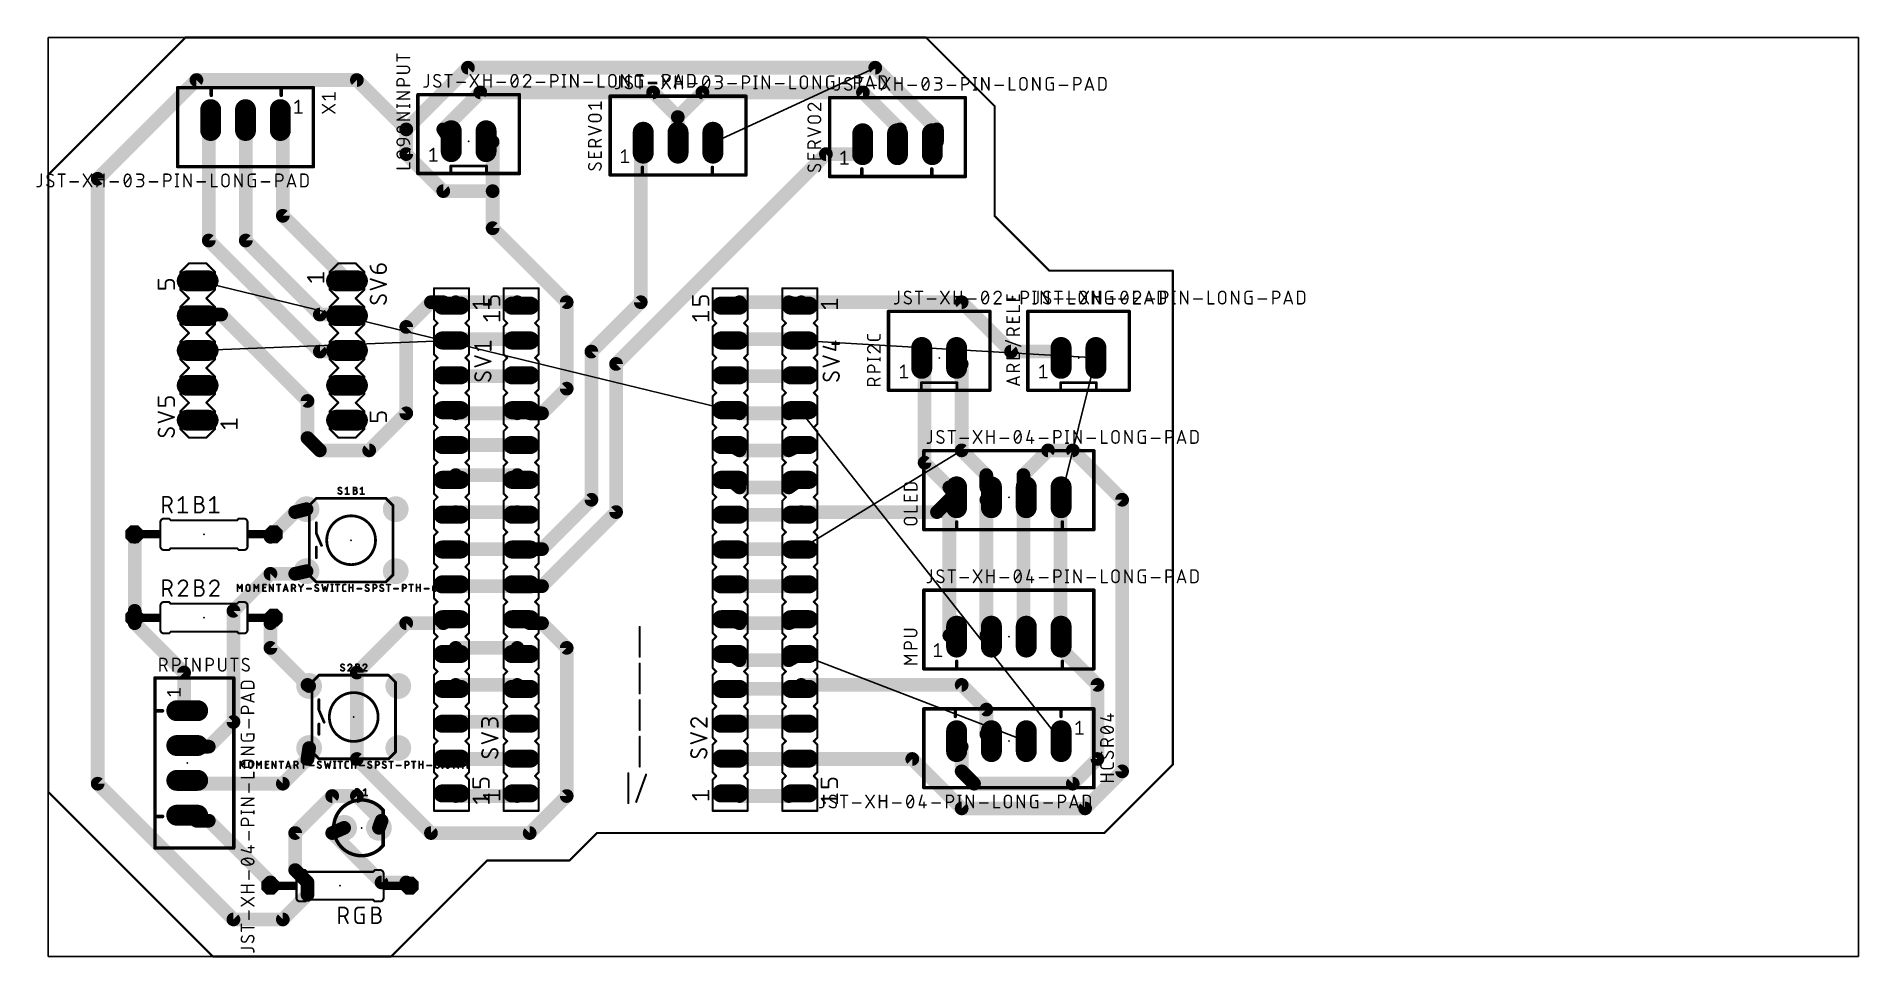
# Model space of a CAD drawing. Extents: x -1 to 132, y 0 to 67.
import ezdxf

# ---------------------------------------------------------------- set-up
doc = ezdxf.new("R2010")
doc.units = 0
for name, color, linetype in [('16', 132, 'CONTINUOUS'), ('17', 110, 'CONTINUOUS'), ('19', 53, 'CONTINUOUS'), ('20', 31, 'CONTINUOUS'), ('21', 253, 'CONTINUOUS'), ('22', 253, 'CONTINUOUS'), ('23', 53, 'CONTINUOUS'), ('249', 253, 'CONTINUOUS'), ('25', 253, 'CONTINUOUS'), ('27', 253, 'CONTINUOUS'), ('51', 253, 'CONTINUOUS')]:
    doc.layers.add(name, color=color, linetype=linetype)

# ---------------------------------------------------------------- blocks, each defined once
blk = doc.blocks.new('LONGP100')
at = {"const_width": 1}
blk.add_lwpolyline([(-0.5, 0), (0.5, 0)], dxfattribs=at)
at = {"const_width": 0.5}
for points in [[(-0.5, 0.25, 1), (-0.5, -0.25)], [(0.5, -0.25, 1), (0.5, 0.25)]]:
    blk.add_lwpolyline(points, format="xyb", dxfattribs=at)
blk = doc.blocks.new('ROUNDP')
at = {"const_width": 0.5}
blk.add_lwpolyline([(0, -0.25, 1), (0, 0.25, 1), (0, -0.25)], format="xyb", dxfattribs=at)
blk = doc.blocks.new('RECT')
blk.add_solid([(-0.5, -0.5), (0.5, -0.5), (-0.5, 0.5), (0.5, 0.5)])
blk = doc.blocks.new('OCTAGONP')
at = {"const_width": 0.5}
blk.add_lwpolyline([(-0.25, -0.1036), (-0.25, 0.1036), (-0.1036, 0.25), (0.1036, 0.25), (0.25, 0.1036), (0.25, -0.1036), (0.1036, -0.25), (-0.1036, -0.25), (-0.25, -0.1036), (-0.25, 0.1036)], dxfattribs=at)

msp = doc.modelspace()

# ---------------------------------------------------------------- linework, layer by layer
at = {"layer": '16'}
for points, const_width in [([(10, 67), (0, 57)], 0.1524), ([(64, 67), (10, 67)], 0.1524), ([(69, 62), (64, 67)], 0.1524), ([(26.1, 60.3), (30.6, 64.8)], 1), ([(30.6, 64.8), (60.3, 64.8)], 1), ([(60.3, 64.8), (64.8, 60.3)], 1), ([(10.8, 63.9), (3.6, 56.7)], 1), ([(22.5, 63.9), (10.8, 63.9)], 1), ([(26.1, 60.3), (22.5, 63.9)], 1), ([(28.8, 60.3), (31.5, 63)], 1), ([(31.5, 63), (44.1, 63)], 1), ([(44.1, 63), (45.9, 61.2)], 1), ([(45.9, 61.2), (47.7, 63)], 1), ([(47.7, 63), (59.4, 63)], 1), ([(59.4, 63), (62.1, 60.3)], 1), ([(11.7, 60.3), (11.84, 60.98)], 1), ([(14.4, 60.3), (14.38, 60.98)], 1), ([(17.1, 60.3), (16.92, 60.98)], 1), ([(45.9, 61.2), (45.9, 59.4)], 1), ([(69, 54), (69, 62)], 0.1524), ([(11.7, 52.2), (11.7, 60.3)], 1), ([(14.4, 52.2), (14.4, 60.3)], 1), ([(17.1, 54), (17.1, 60.3)], 1), ([(26.1, 58.5), (26.1, 60.3)], 1), ([(28.8, 60.3), (29.38, 59.44)], 1), ([(32.4, 59.4), (31.92, 59.44)], 1), ([(32.4, 55.8), (32.4, 59.4)], 1), ([(43.2, 58.5), (43.38, 59.33)], 1), ([(45.9, 59.4), (45.92, 59.33)], 1), ([(62.1, 59.4), (61.92, 59.22)], 1), ([(62.1, 60.3), (62.1, 59.4)], 1), ([(64.8, 59.4), (64.46, 59.22)], 1), ([(64.8, 60.3), (64.8, 59.4)], 1), ([(28.8, 55.8), (26.1, 58.5)], 1), ([(41.4, 43.2), (56.7, 58.5)], 1), ([(43.2, 47.7), (43.2, 58.5)], 1), ([(56.7, 58.5), (59.4, 58.5)], 1), ([(59.4, 58.5), (59.38, 59.22)], 1), ([(3.6, 56.7), (3.6, 12.6)], 1), ([(0, 57), (0, 12)], 0.1524), ([(32.4, 55.8), (28.8, 55.8)], 1), ([(32.4, 53.1), (32.4, 55.8)], 1), ([(21.6, 49.5), (17.1, 54)], 1), ([(37.8, 47.7), (32.4, 53.1)], 1), ([(73, 50), (69, 54)], 0.1524), ([(19.8, 44.1), (11.7, 52.2)], 1), ([(19.8, 46.8), (14.4, 52.2)], 1), ([(21.6, 49.5), (21.78, 49.26)], 1), ([(82, 50), (73, 50)], 0.1524), ([(82, 14), (82, 50)], 0.1524), ([(27.9, 47.7), (26.1, 45.9)], 1), ([(28.8, 47.7), (27.9, 47.7)], 1), ([(28.8, 47.7), (29.4, 47.45)], 1), ([(29.7, 47.7), (29.4, 47.45)], 1), ([(34.2, 47.7), (29.7, 47.7)], 1), ([(34.2, 47.7), (34.48, 47.45)], 1), ([(37.8, 41.4), (37.8, 47.7)], 1), ([(39.6, 44.1), (43.2, 47.7)], 1), ([(50.4, 47.7), (49.72, 47.45)], 1), ([(54, 47.7), (50.4, 47.7)], 1), ([(54, 47.7), (54.8, 47.45)], 1), ([(54.9, 47.7), (54.8, 47.45)], 1), ([(54.9, 47.7), (66.6, 47.7)], 1), ([(66.6, 47.7), (70.2, 44.1)], 1), ([(11.7, 46.8), (10.89, 46.72)], 1), ([(12.6, 46.8), (11.7, 46.8)], 1), ([(18.9, 40.5), (12.6, 46.8)], 1), ([(21.6, 46.8), (19.8, 46.8)], 1), ([(21.6, 46.8), (21.78, 46.72)], 1), ([(26.1, 45.9), (26.1, 39.6)], 1), ([(29.7, 45), (29.4, 44.91)], 1), ([(34.2, 45), (29.7, 45)], 1), ([(34.2, 45), (34.48, 44.91)], 1), ([(50.4, 45), (49.72, 44.91)], 1), ([(54, 45), (50.4, 45)], 1), ([(54, 45), (54.8, 44.91)], 1), ([(21.6, 44.1), (19.8, 44.1)], 1), ([(21.6, 44.1), (21.78, 44.18)], 1), ([(39.6, 33.3), (39.6, 44.1)], 1), ([(63.9, 43.2), (63.69, 43.64)], 1), ([(66.6, 43.2), (66.23, 43.64)], 1), ([(70.2, 44.1), (73.8, 44.1)], 1), ([(73.8, 44.1), (73.85, 43.64)], 1), ([(29.7, 42.3), (29.4, 42.37)], 1), ([(34.2, 42.3), (29.7, 42.3)], 1), ([(34.2, 42.3), (34.48, 42.37)], 1), ([(41.4, 32.4), (41.4, 43.2)], 1), ([(50.4, 42.3), (49.72, 42.37)], 1), ([(54, 42.3), (50.4, 42.3)], 1), ([(54, 42.3), (54.8, 42.37)], 1), ([(63.9, 36), (63.9, 43.2)], 1), ([(66.6, 36.9), (66.6, 43.2)], 1), ([(36, 39.6), (37.8, 41.4)], 1), ([(18.9, 37.8), (18.9, 40.5)], 1), ([(26.1, 39.6), (23.4, 36.9)], 1), ([(29.7, 39.6), (29.4, 39.83)], 1), ([(34.2, 39.6), (29.7, 39.6)], 1), ([(34.2, 39.6), (34.48, 39.83)], 1), ([(35.1, 39.6), (34.48, 39.83)], 1), ([(35.1, 39.6), (36, 39.6)], 1), ([(50.4, 39.6), (49.72, 39.83)], 1), ([(54, 39.6), (50.4, 39.6)], 1), ([(54, 39.6), (54.8, 39.83)], 1), ([(19.8, 36.9), (18.9, 37.8)], 1), ([(23.4, 36.9), (19.8, 36.9)], 1), ([(34.48, 37.29), (29.4, 37.29)], 1), ([(50.4, 36.9), (49.72, 37.29)], 1), ([(54, 36.9), (50.4, 36.9)], 1), ([(54, 36.9), (54.8, 37.29)], 1), ([(68.4, 35.1), (66.6, 36.9)], 1), ([(71.1, 35.1), (72.9, 36.9)], 1), ([(72.9, 36.9), (74.7, 36.9)], 1), ([(74.7, 36.9), (78.3, 33.3)], 1), ([(65.7, 34.2), (63.9, 36)], 1), ([(29.7, 35.1), (29.4, 34.75)], 1), ([(34.2, 35.1), (29.7, 35.1)], 1), ([(34.2, 35.1), (34.48, 34.75)], 1), ([(50.4, 34.2), (49.72, 34.75)], 1), ([(54, 34.2), (50.4, 34.2)], 1), ([(54, 34.2), (54.8, 34.75)], 1), ([(65.7, 34.2), (66.23, 33.48)], 1), ([(68.4, 34.2), (68.4, 35.1)], 1), ([(68.4, 34.2), (68.77, 33.48)], 1), ([(71.1, 34.2), (71.1, 35.1)], 1), ([(71.1, 34.2), (71.31, 33.48)], 1), ([(36, 29.7), (39.6, 33.3)], 1), ([(65.7, 33.3), (64.8, 32.4)], 1), ([(65.7, 33.3), (66.23, 33.48)], 1), ([(65.7, 33.3), (65.7, 23.4)], 1), ([(68.4, 33.3), (68.77, 33.48)], 1), ([(68.4, 33.3), (68.4, 23.4)], 1), ([(71.1, 33.3), (71.31, 33.48)], 1), ([(71.1, 33.3), (71.1, 23.4)], 1), ([(73.8, 33.3), (73.85, 33.48)], 1), ([(73.8, 23.4), (73.8, 33.3)], 1), ([(78.3, 33.3), (78.3, 13.5)], 1), ([(18, 32.4), (16.2, 30.6)], 1), ([(18, 32.4), (18.8288, 32.6106)], 1), ([(29.7, 32.4), (29.4, 32.21)], 1), ([(34.2, 32.4), (29.7, 32.4)], 1), ([(34.2, 32.4), (34.48, 32.21)], 1), ([(36, 27), (41.4, 32.4)], 1), ([(49.72, 32.21), (54.71, 32.21)], 1), ([(54.71, 32.21), (54.9, 32.4)], 1), ([(54.9, 32.4), (54.8, 32.21)], 1), ([(64.8, 32.4), (54.9, 32.4)], 1), ([(6.3, 30.6), (6.27, 30.78)], 1), ([(6.3, 30.6), (6.3, 25.2)], 1), ([(16.2, 30.6), (16.43, 30.78)], 1), ([(29.7, 29.7), (29.4, 29.67)], 1), ([(34.2, 29.7), (29.7, 29.7)], 1), ([(34.2, 29.7), (34.48, 29.67)], 1), ([(35.1, 29.7), (34.48, 29.67)], 1), ([(35.1, 29.7), (36, 29.7)], 1), ([(50.4, 29.7), (49.72, 29.67)], 1), ([(54, 29.7), (50.4, 29.7)], 1), ([(54, 29.7), (54.8, 29.67)], 1), ([(16.2, 27.9), (13.5, 25.2)], 1), ([(18, 27.9), (16.2, 27.9)], 1), ([(18, 27.9), (18.8288, 28.0894)], 1), ([(29.7, 27), (29.4, 27.13)], 1), ([(34.2, 27), (29.7, 27)], 1), ([(34.2, 27), (34.48, 27.13)], 1), ([(35.1, 27), (34.48, 27.13)], 1), ([(35.1, 27), (36, 27)], 1), ([(50.4, 27), (49.72, 27.13)], 1), ([(54, 27), (50.4, 27)], 1), ([(54, 27), (54.8, 27.13)], 1), ([(6.3, 25.2), (6.27, 24.7)], 1), ([(13.5, 25.2), (13.5, 17.1)], 1), ([(6.3, 24.3), (6.27, 24.7)], 1), ([(6.3, 24.3), (9.9, 20.7)], 1), ([(16.2, 24.3), (16.43, 24.7)], 1), ([(16.2, 22.5), (16.2, 24.3)], 1), ([(22.5, 20.7), (26.1, 24.3)], 1), ([(26.1, 24.3), (28.8, 24.3)], 1), ([(28.8, 24.3), (29.4, 24.59)], 1), ([(35.1, 24.3), (34.48, 24.59)], 1), ([(35.1, 24.3), (36, 24.3)], 1), ([(36, 24.3), (37.8, 22.5)], 1), ([(50.4, 24.3), (49.72, 24.59)], 1), ([(54, 24.3), (50.4, 24.3)], 1), ([(54, 24.3), (54.8, 24.59)], 1), ([(18.9, 19.8), (16.2, 22.5)], 1), ([(29.7, 22.5), (29.4, 22.05)], 1), ([(34.2, 22.5), (29.7, 22.5)], 1), ([(34.2, 22.5), (34.48, 22.05)], 1), ([(37.8, 22.5), (37.8, 11.7)], 1), ([(65.7, 23.4), (66.23, 23.32)], 1), ([(68.4, 23.4), (68.77, 23.32)], 1), ([(71.1, 23.4), (71.31, 23.32)], 1), ([(73.8, 23.4), (73.85, 23.32)], 1), ([(73.8, 22.5), (73.85, 23.32)], 1), ([(73.8, 22.5), (76.5, 19.8)], 1), ([(50.4, 21.6), (49.72, 22.05)], 1), ([(54, 21.6), (50.4, 21.6)], 1), ([(54, 21.6), (54.8, 22.05)], 1), ([(9.9, 20.7), (9.9, 18)], 1), ([(18.9, 19.8), (19.0188, 19.7206)], 1), ([(22.5, 14.4), (22.5, 20.7)], 1), ([(29.7, 19.8), (29.4, 19.51)], 1), ([(34.2, 19.8), (29.7, 19.8)], 1), ([(34.2, 19.8), (34.48, 19.51)], 1), ([(49.72, 19.51), (54.61, 19.51)], 1), ([(54.61, 19.51), (54.9, 19.8)], 1), ([(54.9, 19.8), (54.8, 19.51)], 1), ([(66.6, 19.8), (54.9, 19.8)], 1), ([(68.4, 18), (66.6, 19.8)], 1), ([(76.5, 19.8), (76.5, 14.4)], 1), ([(9.9, 18), (10.13, 17.92)], 1), ([(13.5, 17.1), (11.7, 15.3)], 1), ([(29.7, 17.1), (29.4, 16.97)], 1), ([(34.2, 17.1), (29.7, 17.1)], 1), ([(34.2, 17.1), (34.48, 16.97)], 1), ([(50.4, 17.1), (49.72, 16.97)], 1), ([(54, 17.1), (50.4, 17.1)], 1), ([(54, 17.1), (54.8, 16.97)], 1), ([(68.4, 16.2), (68.4, 18)], 1), ([(66.6, 15.3), (66.23, 15.7)], 1), ([(68.4, 16.2), (68.77, 15.7)], 1), ([(10.8, 15.3), (10.13, 15.38)], 1), ([(11.7, 15.3), (10.8, 15.3)], 1), ([(18.9, 14.4), (17.1, 12.6)], 1), ([(18.9, 14.4), (19.0188, 15.1994)], 1), ([(27.9, 9), (22.5, 14.4)], 1), ([(29.7, 14.4), (29.4, 14.43)], 1), ([(34.2, 14.4), (29.7, 14.4)], 1), ([(34.2, 14.4), (34.48, 14.43)], 1), ([(50.4, 14.4), (49.72, 14.43)], 1), ([(54, 14.4), (50.4, 14.4)], 1), ([(54, 14.4), (54.8, 14.43)], 1), ([(54.9, 14.4), (54.8, 14.43)], 1), ([(63, 14.4), (54.9, 14.4)], 1), ([(66.6, 10.8), (63, 14.4)], 1), ([(66.6, 13.5), (66.6, 15.3)], 1), ([(76.5, 14.4), (74.7, 12.6)], 1), ([(10.8, 12.6), (10.13, 12.84)], 1), ([(67.5, 12.6), (66.6, 13.5)], 1), ([(78.3, 13.5), (75.6, 10.8)], 1), ([(77, 9), (82, 14)], 0.1524), ([(0, 12), (12, 0)], 0.1524), ([(3.6, 12.6), (13.5, 2.7)], 1), ([(17.1, 12.6), (10.8, 12.6)], 1), ([(18, 9), (20.7, 11.7)], 1), ([(20.7, 11.7), (22.5, 11.7)], 1), ([(22.5, 11.7), (24.3, 9.9)], 1), ([(29.7, 11.7), (29.4, 11.89)], 1), ([(34.2, 11.7), (29.7, 11.7)], 1), ([(34.2, 11.7), (34.48, 11.89)], 1), ([(37.8, 11.7), (35.1, 9)], 1), ([(50.4, 11.7), (49.72, 11.89)], 1), ([(54, 11.7), (50.4, 11.7)], 1), ([(54, 11.7), (54.8, 11.89)], 1), ([(74.7, 12.6), (67.5, 12.6)], 1), ([(10.8, 9.9), (10.13, 10.3)], 1), ([(75.6, 10.8), (66.6, 10.8)], 1), ([(10.8, 9.9), (11.7, 9.9)], 1), ([(11.7, 9.9), (16.2, 5.4)], 1), ([(18, 6.3), (18, 9)], 1), ([(20.7, 9), (21.57, 9.38)], 1), ([(20.7, 9), (24.3, 5.4)], 1), ([(24.3, 9.9), (24.11, 9.38)], 1), ([(35.1, 9), (27.9, 9)], 1), ([(38, 7), (40, 9)], 0.1524), ([(40, 9), (77, 9)], 0.1524), ([(18.9, 5.4), (18, 6.3)], 1), ([(25, 0), (32, 7)], 0.1524), ([(32, 7), (38, 7)], 0.1524), ([(16.2, 5.4), (16.19, 5.16)], 1), ([(18.9, 4.5), (18.9, 5.4)], 1), ([(24.3, 5.4), (26.1, 5.4)], 1), ([(26.1, 5.4), (26.35, 5.16)], 1), ([(17.1, 2.7), (18.9, 4.5)], 1), ([(13.5, 2.7), (17.1, 2.7)], 1), ([(12, 0), (25, 0)], 0.1524)]:
    msp.add_lwpolyline(points, dxfattribs=dict(at, const_width=const_width))
for points, const_width in [([(10, 67.0381, 1), (10, 66.9619)], 0.0762), ([(10.0269, 66.9731, 1), (9.9731, 67.0269)], 0.0762), ([(64.0269, 67.0269, 1), (63.9731, 66.9731)], 0.0762), ([(64, 66.9619, 1), (64, 67.0381)], 0.0762), ([(30.6, 65.05, 1), (30.6, 64.55)], 0.5), ([(30.7768, 64.6232, 1), (30.4232, 64.9768)], 0.5), ([(60.4768, 64.9768, 1), (60.1232, 64.6232)], 0.5), ([(60.3, 64.55, 1), (60.3, 65.05)], 0.5), ([(10.8, 64.15, 1), (10.8, 63.65)], 0.5), ([(10.9768, 63.7232, 1), (10.6232, 64.0768)], 0.5), ([(22.6768, 64.0768, 1), (22.3232, 63.7232)], 0.5), ([(22.5, 63.65, 1), (22.5, 64.15)], 0.5), ([(31.5, 63.25, 1), (31.5, 62.75)], 0.5), ([(31.6768, 62.8232, 1), (31.3232, 63.1768)], 0.5), ([(44.2768, 63.1768, 1), (43.9232, 62.8232)], 0.5), ([(44.1, 62.75, 1), (44.1, 63.25)], 0.5), ([(47.7, 63.25, 1), (47.7, 62.75)], 0.5), ([(47.8768, 62.8232, 1), (47.5232, 63.1768)], 0.5), ([(59.5768, 63.1768, 1), (59.2232, 62.8232)], 0.5), ([(59.4, 62.75, 1), (59.4, 63.25)], 0.5), ([(12.0849, 60.9296, 1), (11.5951, 61.0304)], 0.5), ([(14.6299, 60.9873, 1), (14.1301, 60.9727)], 0.5), ([(17.1617, 61.044, 1), (16.6783, 60.916)], 0.5), ([(46.15, 61.2, 1), (45.65, 61.2)], 0.5), ([(45.7232, 61.3768, 1), (46.0768, 61.0232)], 0.5), ([(45.7232, 61.0232, 1), (46.0768, 61.3768)], 0.5), ([(69.0381, 62, 1), (68.9619, 62)], 0.0762), ([(68.9731, 61.9731, 1), (69.0269, 62.0269)], 0.0762), ([(11.95, 60.3, 1), (11.45, 60.3)], 0.5), ([(11.4551, 60.3504, 1), (11.9449, 60.2496)], 0.5), ([(14.65, 60.3, 1), (14.15, 60.3)], 0.5), ([(14.1501, 60.2927, 1), (14.6499, 60.3073)], 0.5), ([(17.35, 60.3, 1), (16.85, 60.3)], 0.5), ([(16.8583, 60.236, 1), (17.3417, 60.364)], 0.5), ([(26.35, 60.3, 1), (25.85, 60.3)], 0.5), ([(25.9232, 60.4768, 1), (26.2768, 60.1232)], 0.5), ([(25.9232, 60.1232, 1), (26.2768, 60.4768)], 0.5), ([(29.0073, 60.4398, 1), (28.5927, 60.1602)], 0.5), ([(28.6232, 60.4768, 1), (28.9768, 60.1232)], 0.5), ([(29.1727, 59.3002, 1), (29.5873, 59.5798)], 0.5), ([(31.9408, 59.6891, 1), (31.8992, 59.1909)], 0.5), ([(32.65, 59.4, 1), (32.15, 59.4)], 0.5), ([(32.3792, 59.1509, 1), (32.4208, 59.6491)], 0.5), ([(43.6243, 59.277, 1), (43.1357, 59.383)], 0.5), ([(46.1404, 59.4687, 1), (45.6596, 59.3313)], 0.5), ([(62.35, 60.3, 1), (61.85, 60.3)], 0.5), ([(61.9232, 60.1232, 1), (62.2768, 60.4768)], 0.5), ([(62.2768, 59.2232, 1), (61.9232, 59.5768)], 0.5), ([(65.05, 60.3, 1), (64.55, 60.3)], 0.5), ([(64.6232, 60.1232, 1), (64.9768, 60.4768)], 0.5), ([(64.917, 59.1791, 1), (64.683, 59.6209)], 0.5), ([(26.2768, 58.6768, 1), (25.9232, 58.3232)], 0.5), ([(25.85, 58.5, 1), (26.35, 58.5)], 0.5), ([(43.45, 58.5, 1), (42.95, 58.5)], 0.5), ([(42.9557, 58.553, 1), (43.4443, 58.447)], 0.5), ([(45.65, 59.4, 1), (46.15, 59.4)], 0.5), ([(45.6796, 59.2613, 1), (46.1604, 59.3987)], 0.5), ([(56.7, 58.75, 1), (56.7, 58.25)], 0.5), ([(56.8768, 58.3232, 1), (56.5232, 58.6768)], 0.5), ([(59.6299, 59.2269, 1), (59.1301, 59.2131)], 0.5), ([(59.1501, 58.4931, 1), (59.6499, 58.5069)], 0.5), ([(59.4, 58.25, 1), (59.4, 58.75)], 0.5), ([(61.7432, 59.3968, 1), (62.0968, 59.0432)], 0.5), ([(61.85, 59.4, 1), (62.35, 59.4)], 0.5), ([(64.343, 59.4409, 1), (64.577, 58.9991)], 0.5), ([(64.55, 59.4, 1), (65.05, 59.4)], 0.5), ([(3.85, 56.7, 1), (3.35, 56.7)], 0.5), ([(0.0381, 57, 1), (-0.0381, 57)], 0.0762), ([(-0.0269, 57.0269, 1), (0.0269, 56.9731)], 0.0762), ([(3.4232, 56.8768, 1), (3.7768, 56.5232)], 0.5), ([(28.8, 56.05, 1), (28.8, 55.55)], 0.5), ([(28.6232, 55.6232, 1), (28.9768, 55.9768)], 0.5), ([(32.65, 55.8, 1), (32.15, 55.8)], 0.5), ([(32.15, 55.8, 1), (32.65, 55.8)], 0.5), ([(32.4, 55.55, 1), (32.4, 56.05)], 0.5), ([(17.2768, 54.1768, 1), (16.9232, 53.8232)], 0.5), ([(16.85, 54, 1), (17.35, 54)], 0.5), ([(32.5768, 53.2768, 1), (32.2232, 52.9232)], 0.5), ([(32.15, 53.1, 1), (32.65, 53.1)], 0.5), ([(68.9619, 54, 1), (69.0381, 54)], 0.0762), ([(69.0269, 54.0269, 1), (68.9731, 53.9731)], 0.0762), ([(11.8768, 52.3768, 1), (11.5232, 52.0232)], 0.5), ([(11.45, 52.2, 1), (11.95, 52.2)], 0.5), ([(14.5768, 52.3768, 1), (14.2232, 52.0232)], 0.5), ([(14.15, 52.2, 1), (14.65, 52.2)], 0.5), ([(21.8, 49.65, 1), (21.4, 49.35)], 0.5), ([(21.4232, 49.3232, 1), (21.7768, 49.6768)], 0.5), ([(21.58, 49.11, 1), (21.98, 49.41)], 0.5), ([(73, 50.0381, 1), (73, 49.9619)], 0.0762), ([(72.9731, 49.9731, 1), (73.0269, 50.0269)], 0.0762), ([(82.0381, 50, 1), (81.9619, 50)], 0.0762), ([(82, 49.9619, 1), (82, 50.0381)], 0.0762), ([(27.9, 47.95, 1), (27.9, 47.45)], 0.5), ([(28.0768, 47.5232, 1), (27.7232, 47.8768)], 0.5), ([(28.8962, 47.9308, 1), (28.7038, 47.4692)], 0.5), ([(28.8, 47.45, 1), (28.8, 47.95)], 0.5), ([(29.24, 47.6421, 1), (29.56, 47.2579)], 0.5), ([(29.3038, 47.2192, 1), (29.4962, 47.6808)], 0.5), ([(29.7, 47.95, 1), (29.7, 47.45)], 0.5), ([(29.86, 47.5079, 1), (29.54, 47.8921)], 0.5), ([(34.3665, 47.8865, 1), (34.0335, 47.5135)], 0.5), ([(34.2, 47.45, 1), (34.2, 47.95)], 0.5), ([(34.3135, 47.2635, 1), (34.6465, 47.6365)], 0.5), ([(38.05, 47.7, 1), (37.55, 47.7)], 0.5), ([(37.6232, 47.5232, 1), (37.9768, 47.8768)], 0.5), ([(42.95, 47.7, 1), (43.45, 47.7)], 0.5), ([(43.3768, 47.5232, 1), (43.0232, 47.8768)], 0.5), ([(49.6337, 47.6846, 1), (49.8063, 47.2154)], 0.5), ([(50.4, 47.95, 1), (50.4, 47.45)], 0.5), ([(50.4863, 47.4654, 1), (50.3137, 47.9346)], 0.5), ([(54.0746, 47.9386, 1), (53.9254, 47.4614)], 0.5), ([(54, 47.45, 1), (54, 47.95)], 0.5), ([(54.9, 47.95, 1), (54.9, 47.45)], 0.5), ([(55.1321, 47.6072, 1), (54.6679, 47.7928)], 0.5), ([(54.7254, 47.2114, 1), (54.8746, 47.6886)], 0.5), ([(66.7768, 47.8768, 1), (66.4232, 47.5232)], 0.5), ([(66.6, 47.45, 1), (66.6, 47.95)], 0.5), ([(10.8654, 46.9688, 1), (10.9146, 46.4712)], 0.5), ([(11.7, 47.05, 1), (11.7, 46.55)], 0.5), ([(11.7246, 46.5512, 1), (11.6754, 47.0488)], 0.5), ([(12.7768, 46.9768, 1), (12.4232, 46.6232)], 0.5), ([(12.6, 46.55, 1), (12.6, 47.05)], 0.5), ([(19.8, 47.05, 1), (19.8, 46.55)], 0.5), ([(19.6232, 46.6232, 1), (19.9768, 46.9768)], 0.5), ([(21.7015, 47.0285, 1), (21.4985, 46.5715)], 0.5), ([(21.6, 46.55, 1), (21.6, 47.05)], 0.5), ([(21.6785, 46.4915, 1), (21.8815, 46.9485)], 0.5), ([(54.5679, 47.5428, 1), (55.0321, 47.3572)], 0.5), ([(26.35, 45.9, 1), (25.85, 45.9)], 0.5), ([(25.9232, 46.0768, 1), (26.2768, 45.7232)], 0.5), ([(29.3282, 45.1495, 1), (29.4718, 44.6705)], 0.5), ([(29.7, 45.25, 1), (29.7, 44.75)], 0.5), ([(29.7718, 44.7605, 1), (29.6282, 45.2395)], 0.5), ([(34.2765, 45.238, 1), (34.1235, 44.762)], 0.5), ([(34.2, 44.75, 1), (34.2, 45.25)], 0.5), ([(34.4035, 44.672, 1), (34.5565, 45.148)], 0.5), ([(49.6872, 45.1578, 1), (49.7528, 44.6622)], 0.5), ([(50.4, 45.25, 1), (50.4, 44.75)], 0.5), ([(50.4328, 44.7522, 1), (50.3672, 45.2478)], 0.5), ([(54.0279, 45.2484, 1), (53.9721, 44.7516)], 0.5), ([(54, 44.75, 1), (54, 45.25)], 0.5), ([(54.7721, 44.6616, 1), (54.8279, 45.1584)], 0.5), ([(19.8, 44.35, 1), (19.8, 43.85)], 0.5), ([(19.6232, 43.9232, 1), (19.9768, 44.2768)], 0.5), ([(21.4985, 44.3285, 1), (21.7015, 43.8715)], 0.5), ([(21.6, 43.85, 1), (21.6, 44.35)], 0.5), ([(21.8815, 43.9515, 1), (21.6785, 44.4085)], 0.5), ([(39.85, 44.1, 1), (39.35, 44.1)], 0.5), ([(39.4232, 44.2768, 1), (39.7768, 43.9232)], 0.5), ([(63.9156, 43.7477, 1), (63.4644, 43.5323)], 0.5), ([(66.4213, 43.8009, 1), (66.0387, 43.4791)], 0.5), ([(70.2, 44.35, 1), (70.2, 43.85)], 0.5), ([(70.0232, 43.9232, 1), (70.3768, 44.2768)], 0.5), ([(74.0485, 44.127, 1), (73.5515, 44.073)], 0.5), ([(73.6015, 43.613, 1), (74.0985, 43.667)], 0.5), ([(73.8, 43.85, 1), (73.8, 44.35)], 0.5), ([(29.4568, 42.6135, 1), (29.3432, 42.1265)], 0.5), ([(29.7, 42.55, 1), (29.7, 42.05)], 0.5), ([(29.6432, 42.0565, 1), (29.7568, 42.5435)], 0.5), ([(34.1394, 42.5425, 1), (34.2606, 42.0575)], 0.5), ([(34.2, 42.05, 1), (34.2, 42.55)], 0.5), ([(34.5406, 42.1275, 1), (34.4194, 42.6125)], 0.5), ([(41.65, 43.2, 1), (41.15, 43.2)], 0.5), ([(41.2232, 43.3768, 1), (41.5768, 43.0232)], 0.5), ([(49.7456, 42.6187, 1), (49.6944, 42.1213)], 0.5), ([(50.4, 42.55, 1), (50.4, 42.05)], 0.5), ([(50.3744, 42.0513, 1), (50.4256, 42.5487)], 0.5), ([(53.9782, 42.549, 1), (54.0218, 42.051)], 0.5), ([(54, 42.05, 1), (54, 42.55)], 0.5), ([(54.8218, 42.121, 1), (54.7782, 42.619)], 0.5), ([(64.15, 43.2, 1), (63.65, 43.2)], 0.5), ([(63.6744, 43.0923, 1), (64.1256, 43.3077)], 0.5), ([(66.85, 43.2, 1), (66.35, 43.2)], 0.5), ([(66.4087, 43.0391, 1), (66.7913, 43.3609)], 0.5), ([(37.55, 41.4, 1), (38.05, 41.4)], 0.5), ([(37.9768, 41.2232, 1), (37.6232, 41.5768)], 0.5), ([(19.15, 40.5, 1), (18.65, 40.5)], 0.5), ([(18.7232, 40.3232, 1), (19.0768, 40.6768)], 0.5), ([(26.2768, 39.4232, 1), (25.9232, 39.7768)], 0.5), ([(29.5521, 40.0284, 1), (29.2479, 39.6316)], 0.5), ([(29.7, 39.85, 1), (29.7, 39.35)], 0.5), ([(29.5479, 39.4016, 1), (29.8521, 39.7984)], 0.5), ([(34.0413, 39.7932, 1), (34.3587, 39.4068)], 0.5), ([(34.2, 39.35, 1), (34.2, 39.85)], 0.5), ([(34.567, 40.0644, 1), (34.393, 39.5956)], 0.5), ([(34.6387, 39.6368, 1), (34.3213, 40.0232)], 0.5), ([(35.1, 39.85, 1), (35.1, 39.35)], 0.5), ([(35.013, 39.3656, 1), (35.187, 39.8344)], 0.5), ([(35.8232, 39.7768, 1), (36.1768, 39.4232)], 0.5), ([(36, 39.35, 1), (36, 39.85)], 0.5), ([(49.8001, 40.0668, 1), (49.6399, 39.5932)], 0.5), ([(50.4, 39.85, 1), (50.4, 39.35)], 0.5), ([(50.3199, 39.3632, 1), (50.4801, 39.8368)], 0.5), ([(53.9309, 39.8403, 1), (54.0691, 39.3597)], 0.5), ([(54, 39.35, 1), (54, 39.85)], 0.5), ([(54.8691, 39.5897, 1), (54.7309, 40.0703)], 0.5), ([(25.85, 39.6, 1), (26.35, 39.6)], 0.5), ([(19.0768, 37.9768, 1), (18.7232, 37.6232)], 0.5), ([(18.65, 37.8, 1), (19.15, 37.8)], 0.5), ([(19.8, 37.15, 1), (19.8, 36.65)], 0.5), ([(19.6232, 36.7232, 1), (19.9768, 37.0768)], 0.5), ([(23.2232, 37.0768, 1), (23.5768, 36.7232)], 0.5), ([(23.4, 36.65, 1), (23.4, 37.15)], 0.5), ([(29.4, 37.54, 1), (29.4, 37.04)], 0.5), ([(34.48, 37.04, 1), (34.48, 37.54)], 0.5), ([(49.8444, 37.5069, 1), (49.5956, 37.0731)], 0.5), ([(50.4, 37.15, 1), (50.4, 36.65)], 0.5), ([(50.2756, 36.6831, 1), (50.5244, 37.1169)], 0.5), ([(53.8904, 37.1247, 1), (54.1096, 36.6753)], 0.5), ([(54, 36.65, 1), (54, 37.15)], 0.5), ([(54.9096, 37.0653, 1), (54.6904, 37.5147)], 0.5), ([(66.7768, 37.0768, 1), (66.4232, 36.7232)], 0.5), ([(72.9, 37.15, 1), (72.9, 36.65)], 0.5), ([(73.0768, 36.7232, 1), (72.7232, 37.0768)], 0.5), ([(74.8768, 37.0768, 1), (74.5232, 36.7232)], 0.5), ([(74.7, 36.65, 1), (74.7, 37.15)], 0.5), ([(64.0768, 36.1768, 1), (63.7232, 35.8232)], 0.5), ([(63.65, 36, 1), (64.15, 36)], 0.5), ([(66.35, 36.9, 1), (66.85, 36.9)], 0.5), ([(29.2102, 34.9127, 1), (29.5898, 34.5873)], 0.5), ([(29.7, 35.35, 1), (29.7, 34.85)], 0.5), ([(29.8898, 34.9373, 1), (29.5102, 35.2627)], 0.5), ([(34.3952, 35.2562, 1), (34.0048, 34.9438)], 0.5), ([(34.2, 34.85, 1), (34.2, 35.35)], 0.5), ([(34.2848, 34.5938, 1), (34.6752, 34.9062)], 0.5), ([(49.8772, 34.9444, 1), (49.5628, 34.5556)], 0.5), ([(50.4, 34.45, 1), (50.4, 33.95)], 0.5), ([(50.2428, 34.0056, 1), (50.5572, 34.3944)], 0.5), ([(53.8584, 34.406, 1), (54.1416, 33.994)], 0.5), ([(54, 33.95, 1), (54, 34.45)], 0.5), ([(54.9416, 34.544, 1), (54.6584, 34.956)], 0.5), ([(65.9013, 34.3482, 1), (65.4987, 34.0518)], 0.5), ([(65.5232, 34.0232, 1), (65.8768, 34.3768)], 0.5), ([(68.6224, 34.3143, 1), (68.1776, 34.0857)], 0.5), ([(68.65, 35.1, 1), (68.15, 35.1)], 0.5), ([(68.2232, 34.9232, 1), (68.5768, 35.2768)], 0.5), ([(71.35, 35.1, 1), (70.85, 35.1)], 0.5), ([(70.9232, 35.2768, 1), (71.2768, 34.9232)], 0.5), ([(71.34, 34.27, 1), (70.86, 34.13)], 0.5), ([(39.35, 33.3, 1), (39.85, 33.3)], 0.5), ([(39.7768, 33.1232, 1), (39.4232, 33.4768)], 0.5), ([(65.95, 33.3, 1), (65.45, 33.3)], 0.5), ([(65.6196, 33.5367, 1), (65.7804, 33.0633)], 0.5), ([(65.8768, 33.1232, 1), (65.5232, 33.4768)], 0.5), ([(66.0287, 33.3318, 1), (66.4313, 33.6282)], 0.5), ([(66.3104, 33.2433, 1), (66.1496, 33.7167)], 0.5), ([(68.15, 34.2, 1), (68.65, 34.2)], 0.5), ([(68.65, 33.3, 1), (68.15, 33.3)], 0.5), ([(68.2906, 33.5248, 1), (68.5094, 33.0752)], 0.5), ([(68.5476, 33.3657, 1), (68.9924, 33.5943)], 0.5), ([(68.8794, 33.2552, 1), (68.6606, 33.7048)], 0.5), ([(70.85, 34.2, 1), (71.35, 34.2)], 0.5), ([(71.35, 33.3, 1), (70.85, 33.3)], 0.5), ([(70.9373, 33.4898, 1), (71.2627, 33.1102)], 0.5), ([(71.07, 33.41, 1), (71.55, 33.55)], 0.5), ([(71.4727, 33.2902, 1), (71.1473, 33.6698)], 0.5), ([(74.05, 33.3, 1), (73.55, 33.3)], 0.5), ([(73.5591, 33.3669, 1), (74.0409, 33.2331)], 0.5), ([(74.0909, 33.4131, 1), (73.6091, 33.5469)], 0.5), ([(78.55, 33.3, 1), (78.05, 33.3)], 0.5), ([(78.1232, 33.1232, 1), (78.4768, 33.4768)], 0.5), ([(17.9384, 32.6423, 1), (18.0616, 32.1577)], 0.5), ([(18.1768, 32.2232, 1), (17.8232, 32.5768)], 0.5), ([(18.8904, 32.3683, 1), (18.7672, 32.8529)], 0.5), ([(29.2662, 32.4212, 1), (29.5338, 31.9988)], 0.5), ([(29.7, 32.65, 1), (29.7, 32.15)], 0.5), ([(29.8338, 32.1888, 1), (29.5662, 32.6112)], 0.5), ([(34.3404, 32.6069, 1), (34.0596, 32.1931)], 0.5), ([(34.2, 32.15, 1), (34.2, 32.65)], 0.5), ([(34.3396, 32.0031, 1), (34.6204, 32.4169)], 0.5), ([(41.15, 32.4, 1), (41.65, 32.4)], 0.5), ([(41.5768, 32.2232, 1), (41.2232, 32.5768)], 0.5), ([(49.72, 32.46, 1), (49.72, 31.96)], 0.5), ([(54.5332, 32.3868, 1), (54.8868, 32.0332)], 0.5), ([(54.5788, 32.3264, 1), (55.0212, 32.0936)], 0.5), ([(54.9, 32.65, 1), (54.9, 32.15)], 0.5), ([(55.1212, 32.2836, 1), (54.6788, 32.5164)], 0.5), ([(54.71, 31.96, 1), (54.71, 32.46)], 0.5), ([(55.0768, 32.2232, 1), (54.7232, 32.5768)], 0.5), ([(64.6232, 32.5768, 1), (64.9768, 32.2232)], 0.5), ([(64.8, 32.15, 1), (64.8, 32.65)], 0.5), ([(6.5166, 30.8211, 1), (6.0234, 30.7389)], 0.5), ([(6.55, 30.6, 1), (6.05, 30.6)], 0.5), ([(6.0534, 30.5589, 1), (6.5466, 30.6411)], 0.5), ([(16.0459, 30.7969, 1), (16.3541, 30.4031)], 0.5), ([(16.0232, 30.7768, 1), (16.3768, 30.4232)], 0.5), ([(16.5841, 30.5831, 1), (16.2759, 30.9769)], 0.5), ([(29.3751, 29.9188, 1), (29.4249, 29.4212)], 0.5), ([(29.7, 29.95, 1), (29.7, 29.45)], 0.5), ([(29.7249, 29.4512, 1), (29.6751, 29.9488)], 0.5), ([(34.2266, 29.9486, 1), (34.1734, 29.4514)], 0.5), ([(34.2, 29.45, 1), (34.2, 29.95)], 0.5), ([(34.4679, 29.9197, 1), (34.4921, 29.4203)], 0.5), ([(34.4534, 29.4214, 1), (34.5066, 29.9186)], 0.5), ([(35.1, 29.95, 1), (35.1, 29.45)], 0.5), ([(35.1121, 29.4503, 1), (35.0879, 29.9497)], 0.5), ([(35.8232, 29.8768, 1), (36.1768, 29.5232)], 0.5), ([(36, 29.45, 1), (36, 29.95)], 0.5), ([(49.709, 29.9198, 1), (49.731, 29.4202)], 0.5), ([(50.4, 29.95, 1), (50.4, 29.45)], 0.5), ([(50.411, 29.4502, 1), (50.389, 29.9498)], 0.5), ([(54.0094, 29.9498, 1), (53.9906, 29.4502)], 0.5), ([(54, 29.45, 1), (54, 29.95)], 0.5), ([(54.7906, 29.4202, 1), (54.8094, 29.9198)], 0.5), ([(16.2, 28.15, 1), (16.2, 27.65)], 0.5), ([(16.3768, 27.7232, 1), (16.0232, 28.0768)], 0.5), ([(17.9443, 28.1437, 1), (18.0557, 27.6563)], 0.5), ([(18, 27.65, 1), (18, 28.15)], 0.5), ([(18.8845, 27.8457, 1), (18.7731, 28.3331)], 0.5), ([(29.4994, 27.3594, 1), (29.3006, 26.9006)], 0.5), ([(29.7, 27.25, 1), (29.7, 26.75)], 0.5), ([(29.6006, 26.7706, 1), (29.7994, 27.2294)], 0.5), ([(34.0947, 27.2268, 1), (34.3053, 26.7732)], 0.5), ([(34.2, 26.75, 1), (34.2, 27.25)], 0.5), ([(34.5313, 27.3747, 1), (34.4287, 26.8853)], 0.5), ([(34.5853, 26.9032, 1), (34.3747, 27.3568)], 0.5), ([(35.1, 27.25, 1), (35.1, 26.75)], 0.5), ([(35.0487, 26.7553, 1), (35.1513, 27.2447)], 0.5), ([(35.8232, 27.1768, 1), (36.1768, 26.8232)], 0.5), ([(36, 26.75, 1), (36, 27.25)], 0.5), ([(49.7669, 27.3756, 1), (49.6731, 26.8844)], 0.5), ([(50.4, 27.25, 1), (50.4, 26.75)], 0.5), ([(50.3531, 26.7544, 1), (50.4469, 27.2456)], 0.5), ([(53.9599, 27.2468, 1), (54.0401, 26.7532)], 0.5), ([(54, 26.75, 1), (54, 27.25)], 0.5), ([(54.8401, 26.8832, 1), (54.7599, 27.3768)], 0.5), ([(6.05, 25.2, 1), (6.55, 25.2)], 0.5), ([(6.5496, 25.185, 1), (6.0504, 25.215)], 0.5), ([(13.75, 25.2, 1), (13.25, 25.2)], 0.5), ([(13.3232, 25.3768, 1), (13.6768, 25.0232)], 0.5), ([(6.0204, 24.715, 1), (6.5196, 24.685)], 0.5), ([(6.5193, 24.7187, 1), (6.0207, 24.6813)], 0.5), ([(6.4768, 24.4768, 1), (6.1232, 24.1232)], 0.5), ([(6.0507, 24.2813, 1), (6.5493, 24.3187)], 0.5), ([(16.45, 24.3, 1), (15.95, 24.3)], 0.5), ([(15.9833, 24.4246, 1), (16.4167, 24.1754)], 0.5), ([(16.6467, 24.5754, 1), (16.2133, 24.8246)], 0.5), ([(26.1, 24.55, 1), (26.1, 24.05)], 0.5), ([(26.2768, 24.1232, 1), (25.9232, 24.4768)], 0.5), ([(28.6912, 24.5251, 1), (28.9088, 24.0749)], 0.5), ([(28.8, 24.05, 1), (28.8, 24.55)], 0.5), ([(29.5088, 24.3649, 1), (29.2912, 24.8151)], 0.5), ([(34.5859, 24.8165, 1), (34.3741, 24.3635)], 0.5), ([(35.1, 24.55, 1), (35.1, 24.05)], 0.5), ([(34.9941, 24.0735, 1), (35.2059, 24.5265)], 0.5), ([(36.1768, 24.4768, 1), (35.8232, 24.1232)], 0.5), ([(36, 24.05, 1), (36, 24.55)], 0.5), ([(49.8181, 24.82, 1), (49.6219, 24.36)], 0.5), ([(50.4, 24.55, 1), (50.4, 24.05)], 0.5), ([(50.3019, 24.07, 1), (50.4981, 24.53)], 0.5), ([(53.9148, 24.535, 1), (54.0852, 24.065)], 0.5), ([(54, 24.05, 1), (54, 24.55)], 0.5), ([(54.8852, 24.355, 1), (54.7148, 24.825)], 0.5), ([(16.3768, 22.6768, 1), (16.0232, 22.3232)], 0.5), ([(15.95, 22.5, 1), (16.45, 22.5)], 0.5), ([(29.7, 22.75, 1), (29.7, 22.25)], 0.5), ([(29.908, 22.3613, 1), (29.492, 22.6387)], 0.5), ([(34.4123, 22.6321, 1), (33.9877, 22.3679)], 0.5), ([(34.2, 22.25, 1), (34.2, 22.75)], 0.5), ([(38.05, 22.5, 1), (37.55, 22.5)], 0.5), ([(37.6232, 22.3232, 1), (37.9768, 22.6768)], 0.5), ([(65.7373, 23.6472, 1), (65.6627, 23.1528)], 0.5), ([(65.45, 23.4, 1), (65.95, 23.4)], 0.5), ([(66.1927, 23.0728, 1), (66.2673, 23.5672)], 0.5), ([(68.4528, 23.6444, 1), (68.3472, 23.1556)], 0.5), ([(68.15, 23.4, 1), (68.65, 23.4)], 0.5), ([(68.7172, 23.0756, 1), (68.8228, 23.5644)], 0.5), ([(71.189, 23.6336, 1), (71.011, 23.1664)], 0.5), ([(70.85, 23.4, 1), (71.35, 23.4)], 0.5), ([(71.221, 23.0864, 1), (71.399, 23.5536)], 0.5), ([(74.012, 23.5325, 1), (73.588, 23.2675)], 0.5), ([(73.55, 23.4, 1), (74.05, 23.4)], 0.5), ([(73.9768, 22.6768, 1), (73.6232, 22.3232)], 0.5), ([(73.5505, 22.5152, 1), (74.0495, 22.4848)], 0.5), ([(74.0995, 23.3048, 1), (73.6005, 23.3352)], 0.5), ([(73.638, 23.1875, 1), (74.062, 23.4525)], 0.5), ([(29.192, 22.1887, 1), (29.608, 21.9113)], 0.5), ([(34.2677, 21.9179, 1), (34.6923, 22.1821)], 0.5), ([(49.858, 22.2585, 1), (49.582, 21.8415)], 0.5), ([(50.4, 21.85, 1), (50.4, 21.35)], 0.5), ([(50.262, 21.3915, 1), (50.538, 21.8085)], 0.5), ([(53.8774, 21.8179, 1), (54.1226, 21.3821)], 0.5), ([(54, 21.35, 1), (54, 21.85)], 0.5), ([(54.9226, 21.8321, 1), (54.6774, 22.2679)], 0.5), ([(10.15, 20.7, 1), (9.65, 20.7)], 0.5), ([(9.7232, 20.5232, 1), (10.0768, 20.8768)], 0.5), ([(19.0389, 20.0079, 1), (18.7611, 19.5921)], 0.5), ([(18.7232, 19.6232, 1), (19.0768, 19.9768)], 0.5), ([(18.8799, 19.5127, 1), (19.1577, 19.9285)], 0.5), ([(22.75, 20.7, 1), (22.25, 20.7)], 0.5), ([(22.3232, 20.8768, 1), (22.6768, 20.5232)], 0.5), ([(29.2262, 19.6897, 1), (29.5738, 19.3303)], 0.5), ([(29.7, 20.05, 1), (29.7, 19.55)], 0.5), ([(29.8738, 19.6203, 1), (29.5262, 19.9797)], 0.5), ([(34.3799, 19.9736, 1), (34.0201, 19.6264)], 0.5), ([(34.2, 19.55, 1), (34.2, 20.05)], 0.5), ([(34.3001, 19.3364, 1), (34.6599, 19.6836)], 0.5), ([(49.72, 19.76, 1), (49.72, 19.26)], 0.5), ([(54.4332, 19.6868, 1), (54.7868, 19.3332)], 0.5), ([(54.61, 19.26, 1), (54.61, 19.76)], 0.5), ([(54.9, 20.05, 1), (54.9, 19.55)], 0.5), ([(55.1363, 19.7185, 1), (54.6637, 19.8815)], 0.5), ([(55.0768, 19.6232, 1), (54.7232, 19.9768)], 0.5), ([(66.7768, 19.9768, 1), (66.4232, 19.6232)], 0.5), ([(66.6, 19.55, 1), (66.6, 20.05)], 0.5), ([(76.75, 19.8, 1), (76.25, 19.8)], 0.5), ([(76.3232, 19.6232, 1), (76.6768, 19.9768)], 0.5), ([(54.5637, 19.5915, 1), (55.0363, 19.4285)], 0.5), ([(9.9821, 18.2361, 1), (9.8179, 17.7639)], 0.5), ([(9.65, 18, 1), (10.15, 18)], 0.5), ([(10.0479, 17.6839, 1), (10.2121, 18.1561)], 0.5), ([(13.25, 17.1, 1), (13.75, 17.1)], 0.5), ([(13.6768, 16.9232, 1), (13.3232, 17.2768)], 0.5), ([(29.3006, 17.1994, 1), (29.4994, 16.7406)], 0.5), ([(29.7, 17.35, 1), (29.7, 16.85)], 0.5), ([(29.7994, 16.8706, 1), (29.6006, 17.3294)], 0.5), ([(34.3053, 17.3268, 1), (34.0947, 16.8732)], 0.5), ([(34.2, 16.85, 1), (34.2, 17.35)], 0.5), ([(34.3747, 16.7432, 1), (34.5853, 17.1968)], 0.5), ([(49.6731, 17.2156, 1), (49.7669, 16.7244)], 0.5), ([(50.4, 17.35, 1), (50.4, 16.85)], 0.5), ([(50.4469, 16.8544, 1), (50.3531, 17.3456)], 0.5), ([(54.0401, 17.3468, 1), (53.9599, 16.8532)], 0.5), ([(54, 16.85, 1), (54, 17.35)], 0.5), ([(54.7599, 16.7232, 1), (54.8401, 17.2168)], 0.5), ([(68.65, 18, 1), (68.15, 18)], 0.5), ([(68.2232, 17.8232, 1), (68.5768, 18.1768)], 0.5), ([(66.4135, 15.8698, 1), (66.0465, 15.5302)], 0.5), ([(68.601, 16.3487, 1), (68.199, 16.0513)], 0.5), ([(68.15, 16.2, 1), (68.65, 16.2)], 0.5), ([(68.569, 15.5513, 1), (68.971, 15.8487)], 0.5), ([(10.1596, 15.6282, 1), (10.1004, 15.1318)], 0.5), ([(10.8, 15.55, 1), (10.8, 15.05)], 0.5), ([(10.7704, 15.0518, 1), (10.8296, 15.5482)], 0.5), ([(11.5232, 15.4768, 1), (11.8768, 15.1232)], 0.5), ([(11.7, 15.05, 1), (11.7, 15.55)], 0.5), ([(18.6527, 14.4367, 1), (19.1473, 14.3633)], 0.5), ([(19.0768, 14.2232, 1), (18.7232, 14.5768)], 0.5), ([(19.2661, 15.1627, 1), (18.7715, 15.2361)], 0.5), ([(22.6768, 14.5768, 1), (22.3232, 14.2232)], 0.5), ([(22.25, 14.4, 1), (22.75, 14.4)], 0.5), ([(29.4249, 14.6788, 1), (29.3751, 14.1812)], 0.5), ([(29.7, 14.65, 1), (29.7, 14.15)], 0.5), ([(29.6751, 14.1512, 1), (29.7249, 14.6488)], 0.5), ([(34.1734, 14.6486, 1), (34.2266, 14.1514)], 0.5), ([(34.2, 14.15, 1), (34.2, 14.65)], 0.5), ([(34.5066, 14.1814, 1), (34.4534, 14.6786)], 0.5), ([(49.731, 14.6798, 1), (49.709, 14.1802)], 0.5), ([(50.4, 14.65, 1), (50.4, 14.15)], 0.5), ([(50.389, 14.1502, 1), (50.411, 14.6498)], 0.5), ([(53.9906, 14.6498, 1), (54.0094, 14.1502)], 0.5), ([(54, 14.15, 1), (54, 14.65)], 0.5), ([(54.8718, 14.6695, 1), (54.7282, 14.1905)], 0.5), ([(54.9, 14.65, 1), (54.9, 14.15)], 0.5), ([(54.8094, 14.1802, 1), (54.7906, 14.6798)], 0.5), ([(54.8282, 14.1605, 1), (54.9718, 14.6395)], 0.5), ([(63.1768, 14.5768, 1), (62.8232, 14.2232)], 0.5), ([(63, 14.15, 1), (63, 14.65)], 0.5), ([(66.85, 15.3, 1), (66.35, 15.3)], 0.5), ([(66.4165, 15.1302, 1), (66.7835, 15.4698)], 0.5), ([(76.25, 14.4, 1), (76.75, 14.4)], 0.5), ([(76.6768, 14.2232, 1), (76.3232, 14.5768)], 0.5), ([(10.2143, 13.0754, 1), (10.0457, 12.6046)], 0.5), ([(66.7768, 13.6768, 1), (66.4232, 13.3232)], 0.5), ([(66.35, 13.5, 1), (66.85, 13.5)], 0.5), ([(78.05, 13.5, 1), (78.55, 13.5)], 0.5), ([(78.4768, 13.3232, 1), (78.1232, 13.6768)], 0.5), ([(81.9619, 14, 1), (82.0381, 14)], 0.0762), ([(82.0269, 13.9731, 1), (81.9731, 14.0269)], 0.0762), ([(-0.0381, 12, 1), (0.0381, 12)], 0.0762), ([(0.0269, 12.0269, 1), (-0.0269, 11.9731)], 0.0762), ([(3.7768, 12.7768, 1), (3.4232, 12.4232)], 0.5), ([(3.35, 12.6, 1), (3.85, 12.6)], 0.5), ([(10.8, 12.85, 1), (10.8, 12.35)], 0.5), ([(10.7157, 12.3646, 1), (10.8843, 12.8354)], 0.5), ([(16.9232, 12.7768, 1), (17.2768, 12.4232)], 0.5), ([(17.1, 12.35, 1), (17.1, 12.85)], 0.5), ([(20.7, 11.95, 1), (20.7, 11.45)], 0.5), ([(20.8768, 11.5232, 1), (20.5232, 11.8768)], 0.5), ([(22.6768, 11.8768, 1), (22.3232, 11.5232)], 0.5), ([(22.5, 11.45, 1), (22.5, 11.95)], 0.5), ([(29.5338, 12.1012, 1), (29.2662, 11.6788)], 0.5), ([(29.7, 11.95, 1), (29.7, 11.45)], 0.5), ([(29.5662, 11.4888, 1), (29.8338, 11.9112)], 0.5), ([(34.0596, 11.9069, 1), (34.3404, 11.4931)], 0.5), ([(34.2, 11.45, 1), (34.2, 11.95)], 0.5), ([(34.6204, 11.6831, 1), (34.3396, 12.0969)], 0.5), ([(37.9768, 11.5232, 1), (37.6232, 11.8768)], 0.5), ([(49.7873, 12.1308, 1), (49.6527, 11.6492)], 0.5), ([(50.4, 11.95, 1), (50.4, 11.45)], 0.5), ([(50.3327, 11.4592, 1), (50.4673, 11.9408)], 0.5), ([(53.9422, 11.9432, 1), (54.0578, 11.4568)], 0.5), ([(54, 11.45, 1), (54, 11.95)], 0.5), ([(54.8578, 11.6468, 1), (54.7422, 12.1332)], 0.5), ([(67.5, 12.85, 1), (67.5, 12.35)], 0.5), ([(67.3232, 12.4232, 1), (67.6768, 12.7768)], 0.5), ([(74.5232, 12.7768, 1), (74.8768, 12.4232)], 0.5), ([(74.7, 12.35, 1), (74.7, 12.85)], 0.5), ([(10.2582, 10.5147, 1), (10.0018, 10.0853)], 0.5), ([(37.55, 11.7, 1), (38.05, 11.7)], 0.5), ([(66.6, 11.05, 1), (66.6, 10.55)], 0.5), ([(66.4232, 10.6232, 1), (66.7768, 10.9768)], 0.5), ([(75.4232, 10.9768, 1), (75.7768, 10.6232)], 0.5), ([(75.6, 10.55, 1), (75.6, 11.05)], 0.5), ([(10.8, 10.15, 1), (10.8, 9.65)], 0.5), ([(10.6718, 9.6853, 1), (10.9282, 10.1147)], 0.5), ([(11.8768, 10.0768, 1), (11.5232, 9.7232)], 0.5), ([(11.7, 9.65, 1), (11.7, 10.15)], 0.5), ([(18.25, 9, 1), (17.75, 9)], 0.5), ([(17.8232, 9.1768, 1), (18.1768, 8.8232)], 0.5), ([(20.8768, 9.1768, 1), (20.5232, 8.8232)], 0.5), ([(20.5999, 9.2291, 1), (20.8001, 8.7709)], 0.5), ([(21.6701, 9.1509, 1), (21.4699, 9.6091)], 0.5), ([(23.8752, 9.4658, 1), (24.3448, 9.2942)], 0.5), ([(24.5348, 9.8142, 1), (24.0652, 9.9858)], 0.5), ([(24.1232, 9.7232, 1), (24.4768, 10.0768)], 0.5), ([(27.9, 9.25, 1), (27.9, 8.75)], 0.5), ([(27.7232, 8.8232, 1), (28.0768, 9.1768)], 0.5), ([(34.9232, 9.1768, 1), (35.2768, 8.8232)], 0.5), ([(35.1, 8.75, 1), (35.1, 9.25)], 0.5), ([(40, 9.0381, 1), (40, 8.9619)], 0.0762), ([(40.0269, 8.9731, 1), (39.9731, 9.0269)], 0.0762), ([(76.9731, 9.0269, 1), (77.0269, 8.9731)], 0.0762), ([(77, 8.9619, 1), (77, 9.0381)], 0.0762), ([(18.1768, 6.4768, 1), (17.8232, 6.1232)], 0.5), ([(32, 7.0381, 1), (32, 6.9619)], 0.0762), ([(32.0269, 6.9731, 1), (31.9731, 7.0269)], 0.0762), ([(37.9731, 7.0269, 1), (38.0269, 6.9731)], 0.0762), ([(38, 6.9619, 1), (38, 7.0381)], 0.0762), ([(15.9402, 5.1704, 1), (16.4398, 5.1496)], 0.5), ([(16.4498, 5.3896, 1), (15.9502, 5.4104)], 0.5), ([(16.0232, 5.2232, 1), (16.3768, 5.5768)], 0.5), ([(17.75, 6.3, 1), (18.25, 6.3)], 0.5), ([(19.15, 5.4, 1), (18.65, 5.4)], 0.5), ([(18.7232, 5.2232, 1), (19.0768, 5.5768)], 0.5), ([(24.3, 5.65, 1), (24.3, 5.15)], 0.5), ([(24.1232, 5.2232, 1), (24.4768, 5.5768)], 0.5), ([(26.2731, 5.5803, 1), (25.9269, 5.2197)], 0.5), ([(26.1, 5.15, 1), (26.1, 5.65)], 0.5), ([(26.1769, 4.9797, 1), (26.5231, 5.3403)], 0.5), ([(18.65, 4.5, 1), (19.15, 4.5)], 0.5), ([(19.0768, 4.3232, 1), (18.7232, 4.6768)], 0.5), ([(13.5, 2.95, 1), (13.5, 2.45)], 0.5), ([(13.3232, 2.5232, 1), (13.6768, 2.8768)], 0.5), ([(16.9232, 2.8768, 1), (17.2768, 2.5232)], 0.5), ([(17.1, 2.45, 1), (17.1, 2.95)], 0.5), ([(12, 0.0381, 1), (12, -0.0381)], 0.0762), ([(11.9731, -0.0269, 1), (12.0269, 0.0269)], 0.0762), ([(24.9731, 0.0269, 1), (25.0269, -0.0269)], 0.0762), ([(25, -0.0381, 1), (25, 0.0381)], 0.0762)]:
    msp.add_lwpolyline(points, format="xyb", dxfattribs=dict(at, const_width=const_width))
at = {"layer": '19'}
for p, q in [((60.3, 64.8), (48.46, 59.33)), ((10.89, 49.26), (49.72, 39.83)), ((10.89, 44.18), (29.4, 44.91)), ((54.8, 44.91), (76.39, 43.64)), ((73.85, 33.48), (76.39, 43.64)), ((54.8, 39.83), (73.85, 15.7)), ((54.8, 29.67), (66.6, 36.9)), ((54.8, 22.05), (71.31, 15.7))]:
    msp.add_line(p, q, dxfattribs=at)
at = {"layer": '20'}
for p, q in [((132, 67), (0, 67)), ((0, 67), (0, 0)), ((132, 0), (132, 67)), ((0, 0), (132, 0))]:
    msp.add_line(p, q, dxfattribs=at)
at = {"layer": '21'}
for points, const_width in [([(9.43, 63.3375), (9.43, 57.5875)], 0.254), ([(19.33, 63.3375), (9.43, 63.3375)], 0.254), ([(11.88, 63.28), (11.88, 62.78)], 0.254), ([(16.98, 63.28), (16.98, 62.78)], 0.254), ([(19.33, 57.5875), (19.33, 63.3375)], 0.254), ([(34.35, 62.8325), (26.95, 62.8325)], 0.254), ([(26.95, 62.8325), (26.95, 57.0825)], 0.254), ([(34.35, 57.0825), (34.35, 62.8325)], 0.254), ([(50.87, 62.7225), (40.97, 62.7225)], 0.254), ([(40.97, 62.7225), (40.97, 56.9725)], 0.254), ([(50.87, 56.9725), (50.87, 62.7225)], 0.254), ([(66.87, 62.6125), (56.97, 62.6125)], 0.254), ([(56.97, 62.6125), (56.97, 56.8625)], 0.254), ([(66.87, 56.8625), (66.87, 62.6125)], 0.254), ([(9.43, 57.5875), (19.33, 57.5875)], 0.254), ([(26.95, 57.0825), (34.35, 57.0825)], 0.254), ([(29.35, 57.14), (29.35, 57.64)], 0.2), ([(29.35, 57.64), (31.95, 57.64)], 0.2), ([(31.95, 57.14), (31.95, 57.64)], 0.2), ([(43.32, 57.03), (43.32, 57.53)], 0.254), ([(48.42, 57.03), (48.42, 57.53)], 0.254), ([(59.32, 56.92), (59.32, 57.42)], 0.254), ([(64.42, 56.92), (64.42, 57.42)], 0.254), ([(40.97, 56.9725), (50.87, 56.9725)], 0.254), ([(56.97, 56.8625), (66.87, 56.8625)], 0.254), ([(9.62, 49.895), (10.255, 50.53)], 0.1524), ([(10.255, 50.53), (11.525, 50.53)], 0.1524), ([(11.525, 50.53), (12.16, 49.895)], 0.1524), ([(21.145, 50.53), (20.51, 49.895)], 0.1524), ([(22.415, 50.53), (21.145, 50.53)], 0.1524), ([(23.05, 49.895), (22.415, 50.53)], 0.1524), ([(8.0325, 48.6885), (8.0325, 49.3235)], 0.127), ([(8.9215, 49.3235), (8.7945, 49.3235)], 0.127), ([(9.62, 48.625), (9.62, 49.895)], 0.1524), ([(12.16, 49.895), (12.16, 48.625)], 0.1524), ([(19.1765, 49.1965), (18.9225, 49.514)], 0.127), ([(18.9225, 49.514), (20.0655, 49.514)], 0.127), ([(20.0655, 49.1965), (20.0655, 49.8315)], 0.127), ([(20.51, 48.625), (20.51, 49.895)], 0.1524), ([(23.05, 49.895), (23.05, 48.625)], 0.1524), ([(8.5405, 48.6885), (8.0325, 48.6885)], 0.127), ([(8.5405, 49.0695), (8.5405, 48.6885)], 0.127), ([(9.1755, 48.6885), (9.1755, 49.0695)], 0.127), ([(10.255, 47.99), (9.62, 48.625)], 0.1524), ([(9.62, 47.355), (10.255, 47.99)], 0.1524), ([(12.16, 48.625), (11.525, 47.99)], 0.1524), ([(11.525, 47.99), (12.16, 47.355)], 0.1524), ([(21.145, 47.99), (20.51, 48.625)], 0.1524), ([(20.51, 47.355), (21.145, 47.99)], 0.1524), ([(23.05, 48.625), (22.415, 47.99)], 0.1524), ([(22.415, 47.99), (23.05, 47.355)], 0.1524), ([(30.67, 48.72), (28.13, 48.72)], 0.1524), ([(28.13, 48.72), (28.13, 46.434)], 0.1524), ([(30.67, 46.434), (30.67, 48.72)], 0.1524), ([(31.7495, 47.5135), (31.7495, 48.1485)], 0.127), ([(32.1305, 47.2595), (32.1305, 47.8945)], 0.127), ([(32.2575, 47.8945), (32.2575, 47.5135)], 0.127), ([(32.6385, 48.1485), (32.5115, 48.1485)], 0.127), ([(32.8925, 47.5135), (32.8925, 47.8945)], 0.127), ([(33.21, 48.72), (33.21, 46.434)], 0.1524), ([(35.75, 48.72), (33.21, 48.72)], 0.1524), ([(35.75, 46.434), (35.75, 48.72)], 0.1524), ([(46.9895, 47.5135), (46.9895, 48.1485)], 0.127), ([(47.4975, 47.8945), (47.4975, 47.5135)], 0.127), ([(47.8785, 48.1485), (47.7515, 48.1485)], 0.127), ([(48.1325, 47.5135), (48.1325, 47.8945)], 0.127), ([(48.45, 48.72), (48.45, 46.434)], 0.1524), ([(50.99, 48.72), (48.45, 48.72)], 0.1524), ([(50.99, 46.434), (50.99, 48.72)], 0.1524), ([(56.07, 48.72), (53.53, 48.72)], 0.1524), ([(53.53, 48.72), (53.53, 46.434)], 0.1524), ([(56.07, 46.434), (56.07, 48.72)], 0.1524), ([(57.5305, 47.2595), (57.5305, 47.8945)], 0.127), ([(9.62, 46.085), (9.62, 47.355)], 0.1524), ([(12.16, 47.355), (12.16, 46.085)], 0.1524), ([(20.51, 46.085), (20.51, 47.355)], 0.1524), ([(23.05, 47.355), (23.05, 46.085)], 0.1524), ([(28.13, 46.434), (28.384, 46.18)], 0.1524), ([(30.416, 46.18), (30.67, 46.434)], 0.1524), ([(31.2415, 47.2595), (30.9875, 47.577)], 0.127), ([(30.9875, 47.577), (32.1305, 47.577)], 0.127), ([(32.2575, 47.5135), (31.7495, 47.5135)], 0.127), ([(32.0035, 46.3705), (31.7495, 46.688)], 0.127), ([(31.7495, 46.688), (32.8925, 46.688)], 0.127), ([(32.8925, 46.3705), (32.8925, 47.0055)], 0.127), ([(33.21, 46.434), (33.464, 46.18)], 0.1524), ([(35.496, 46.18), (35.75, 46.434)], 0.1524), ([(47.4975, 47.5135), (46.9895, 47.5135)], 0.127), ([(47.2435, 46.3705), (46.9895, 46.688)], 0.127), ([(46.9895, 46.688), (48.1325, 46.688)], 0.127), ([(48.1325, 46.3705), (48.1325, 47.0055)], 0.127), ([(48.45, 46.434), (48.704, 46.18)], 0.1524), ([(50.736, 46.18), (50.99, 46.434)], 0.1524), ([(53.53, 46.434), (53.784, 46.18)], 0.1524), ([(55.816, 46.18), (56.07, 46.434)], 0.1524), ([(56.6415, 47.2595), (56.3875, 47.577)], 0.127), ([(56.3875, 47.577), (57.5305, 47.577)], 0.127), ([(68.66, 47.0325), (61.26, 47.0325)], 0.254), ([(61.26, 47.0325), (61.26, 41.2825)], 0.254), ([(68.66, 41.2825), (68.66, 47.0325)], 0.254), ([(78.82, 47.0325), (71.42, 47.0325)], 0.254), ([(71.42, 47.0325), (71.42, 41.2825)], 0.254), ([(78.82, 41.2825), (78.82, 47.0325)], 0.254), ([(9.62, 46.085), (10.255, 45.45)], 0.1524), ([(9.62, 44.815), (10.255, 45.45)], 0.1524), ([(11.525, 45.45), (12.16, 46.085)], 0.1524), ([(11.525, 45.45), (12.16, 44.815)], 0.1524), ([(21.145, 45.45), (20.51, 46.085)], 0.1524), ([(20.51, 44.815), (21.145, 45.45)], 0.1524), ([(23.05, 46.085), (22.415, 45.45)], 0.1524), ([(22.415, 45.45), (23.05, 44.815)], 0.1524), ([(28.384, 46.18), (28.13, 45.926)], 0.1524), ([(28.13, 45.926), (28.13, 43.894)], 0.1524), ([(30.67, 45.926), (30.416, 46.18)], 0.1524), ([(30.67, 43.894), (30.67, 45.926)], 0.1524), ([(33.464, 46.18), (33.21, 45.926)], 0.1524), ([(33.21, 45.926), (33.21, 43.894)], 0.1524), ([(35.75, 45.926), (35.496, 46.18)], 0.1524), ([(35.75, 43.894), (35.75, 45.926)], 0.1524), ([(48.704, 46.18), (48.45, 45.926)], 0.1524), ([(48.45, 45.926), (48.45, 43.894)], 0.1524), ([(50.99, 45.926), (50.736, 46.18)], 0.1524), ([(50.99, 43.894), (50.99, 45.926)], 0.1524), ([(53.784, 46.18), (53.53, 45.926)], 0.1524), ([(53.53, 45.926), (53.53, 43.894)], 0.1524), ([(56.07, 45.926), (55.816, 46.18)], 0.1524), ([(56.07, 43.894), (56.07, 45.926)], 0.1524), ([(9.62, 43.545), (9.62, 44.815)], 0.1524), ([(12.16, 44.815), (12.16, 43.545)], 0.1524), ([(20.51, 43.545), (20.51, 44.815)], 0.1524), ([(23.05, 44.815), (23.05, 43.545)], 0.1524), ([(28.13, 43.894), (28.384, 43.64)], 0.1524), ([(30.416, 43.64), (30.67, 43.894)], 0.1524), ([(33.21, 43.894), (33.464, 43.64)], 0.1524), ([(35.496, 43.64), (35.75, 43.894)], 0.1524), ([(48.45, 43.894), (48.704, 43.64)], 0.1524), ([(50.736, 43.64), (50.99, 43.894)], 0.1524), ([(53.53, 43.894), (53.784, 43.64)], 0.1524), ([(55.816, 43.64), (56.07, 43.894)], 0.1524), ([(10.255, 42.91), (9.62, 43.545)], 0.1524), ([(9.62, 42.275), (10.255, 42.91)], 0.1524), ([(12.16, 43.545), (11.525, 42.91)], 0.1524), ([(11.525, 42.91), (12.16, 42.275)], 0.1524), ([(21.145, 42.91), (20.51, 43.545)], 0.1524), ([(21.145, 42.91), (20.51, 42.275)], 0.1524), ([(23.05, 43.545), (22.415, 42.91)], 0.1524), ([(23.05, 42.275), (22.415, 42.91)], 0.1524), ([(28.384, 43.64), (28.13, 43.386)], 0.1524), ([(28.13, 43.386), (28.13, 41.354)], 0.1524), ([(30.67, 43.386), (30.416, 43.64)], 0.1524), ([(30.67, 41.354), (30.67, 43.386)], 0.1524), ([(33.464, 43.64), (33.21, 43.386)], 0.1524), ([(33.21, 43.386), (33.21, 41.354)], 0.1524), ([(35.75, 43.386), (35.496, 43.64)], 0.1524), ([(35.75, 41.354), (35.75, 43.386)], 0.1524), ([(48.704, 43.64), (48.45, 43.386)], 0.1524), ([(48.45, 43.386), (48.45, 41.354)], 0.1524), ([(50.99, 43.386), (50.736, 43.64)], 0.1524), ([(50.99, 41.354), (50.99, 43.386)], 0.1524), ([(53.784, 43.64), (53.53, 43.386)], 0.1524), ([(53.53, 43.386), (53.53, 41.354)], 0.1524), ([(56.07, 43.386), (55.816, 43.64)], 0.1524), ([(56.07, 41.354), (56.07, 43.386)], 0.1524), ([(9.62, 41.005), (9.62, 42.275)], 0.1524), ([(12.16, 42.275), (12.16, 41.005)], 0.1524), ([(20.51, 41.005), (20.51, 42.275)], 0.1524), ([(23.05, 42.275), (23.05, 41.005)], 0.1524), ([(28.13, 41.354), (28.384, 41.1)], 0.1524), ([(30.416, 41.1), (30.67, 41.354)], 0.1524), ([(33.21, 41.354), (33.464, 41.1)], 0.1524), ([(35.496, 41.1), (35.75, 41.354)], 0.1524), ([(48.45, 41.354), (48.704, 41.1)], 0.1524), ([(50.736, 41.1), (50.99, 41.354)], 0.1524), ([(53.53, 41.354), (53.784, 41.1)], 0.1524), ([(55.816, 41.1), (56.07, 41.354)], 0.1524), ([(61.26, 41.2825), (68.66, 41.2825)], 0.254), ([(63.66, 41.34), (63.66, 41.84)], 0.2), ([(63.66, 41.84), (66.26, 41.84)], 0.2), ([(66.26, 41.34), (66.26, 41.84)], 0.2), ([(71.42, 41.2825), (78.82, 41.2825)], 0.254), ([(73.82, 41.34), (73.82, 41.84)], 0.2), ([(73.82, 41.84), (76.42, 41.84)], 0.2), ([(76.42, 41.34), (76.42, 41.84)], 0.2), ([(10.255, 40.37), (9.62, 41.005)], 0.1524), ([(9.62, 39.735), (10.255, 40.37)], 0.1524), ([(12.16, 41.005), (11.525, 40.37)], 0.1524), ([(11.525, 40.37), (12.16, 39.735)], 0.1524), ([(21.145, 40.37), (20.51, 41.005)], 0.1524), ([(20.51, 39.735), (21.145, 40.37)], 0.1524), ([(23.05, 41.005), (22.415, 40.37)], 0.1524), ([(22.415, 40.37), (23.05, 39.735)], 0.1524), ([(28.384, 41.1), (28.13, 40.846)], 0.1524), ([(28.13, 40.846), (28.13, 38.814)], 0.1524), ([(30.67, 40.846), (30.416, 41.1)], 0.1524), ([(30.67, 38.814), (30.67, 40.846)], 0.1524), ([(33.464, 41.1), (33.21, 40.846)], 0.1524), ([(33.21, 40.846), (33.21, 38.814)], 0.1524), ([(35.75, 40.846), (35.496, 41.1)], 0.1524), ([(35.75, 38.814), (35.75, 40.846)], 0.1524), ([(48.704, 41.1), (48.45, 40.846)], 0.1524), ([(48.45, 40.846), (48.45, 38.814)], 0.1524), ([(50.99, 40.846), (50.736, 41.1)], 0.1524), ([(50.99, 38.814), (50.99, 40.846)], 0.1524), ([(53.784, 41.1), (53.53, 40.846)], 0.1524), ([(53.53, 40.846), (53.53, 38.814)], 0.1524), ([(56.07, 40.846), (55.816, 41.1)], 0.1524), ([(56.07, 38.814), (56.07, 40.846)], 0.1524), ([(9.62, 38.465), (9.62, 39.735)], 0.1524), ([(9.62, 38.465), (10.255, 37.83)], 0.1524), ([(11.525, 37.83), (12.16, 38.465)], 0.1524), ([(12.16, 39.735), (12.16, 38.465)], 0.1524), ([(12.8585, 38.5285), (12.6045, 38.846)], 0.127), ([(12.6045, 38.846), (13.7475, 38.846)], 0.127), ([(13.7475, 38.5285), (13.7475, 39.1635)], 0.127), ([(20.51, 38.465), (20.51, 39.735)], 0.1524), ([(21.145, 37.83), (20.51, 38.465)], 0.1524), ([(23.05, 38.465), (22.415, 37.83)], 0.1524), ([(23.05, 39.735), (23.05, 38.465)], 0.1524), ([(23.4945, 39.0365), (23.4945, 39.6715)], 0.127), ([(24.0025, 39.0365), (23.4945, 39.0365)], 0.127), ([(24.0025, 39.4175), (24.0025, 39.0365)], 0.127), ([(24.3835, 39.6715), (24.2565, 39.6715)], 0.127), ([(24.6375, 39.0365), (24.6375, 39.4175)], 0.127), ([(28.13, 38.814), (28.384, 38.56)], 0.1524), ([(28.384, 38.56), (28.13, 38.306)], 0.1524), ([(30.416, 38.56), (30.67, 38.814)], 0.1524), ([(30.67, 38.306), (30.416, 38.56)], 0.1524), ([(33.21, 38.814), (33.464, 38.56)], 0.1524), ([(33.464, 38.56), (33.21, 38.306)], 0.1524), ([(35.496, 38.56), (35.75, 38.814)], 0.1524), ([(35.75, 38.306), (35.496, 38.56)], 0.1524), ([(48.45, 38.814), (48.704, 38.56)], 0.1524), ([(48.704, 38.56), (48.45, 38.306)], 0.1524), ([(50.736, 38.56), (50.99, 38.814)], 0.1524), ([(50.99, 38.306), (50.736, 38.56)], 0.1524), ([(53.53, 38.814), (53.784, 38.56)], 0.1524), ([(53.784, 38.56), (53.53, 38.306)], 0.1524), ([(55.816, 38.56), (56.07, 38.814)], 0.1524), ([(56.07, 38.306), (55.816, 38.56)], 0.1524), ([(10.255, 37.83), (11.525, 37.83)], 0.1524), ([(22.415, 37.83), (21.145, 37.83)], 0.1524), ([(28.13, 38.306), (28.13, 36.274)], 0.1524), ([(30.67, 36.274), (30.67, 38.306)], 0.1524), ([(33.21, 38.306), (33.21, 36.274)], 0.1524), ([(35.75, 36.274), (35.75, 38.306)], 0.1524), ([(48.45, 38.306), (48.45, 36.274)], 0.1524), ([(50.99, 36.274), (50.99, 38.306)], 0.1524), ([(53.53, 38.306), (53.53, 36.274)], 0.1524), ([(56.07, 36.274), (56.07, 38.306)], 0.1524), ([(28.13, 36.274), (28.384, 36.02)], 0.1524), ([(28.384, 36.02), (28.13, 35.766)], 0.1524), ([(30.416, 36.02), (30.67, 36.274)], 0.1524), ([(30.67, 35.766), (30.416, 36.02)], 0.1524), ([(33.21, 36.274), (33.464, 36.02)], 0.1524), ([(33.464, 36.02), (33.21, 35.766)], 0.1524), ([(35.496, 36.02), (35.75, 36.274)], 0.1524), ([(35.75, 35.766), (35.496, 36.02)], 0.1524), ([(48.45, 36.274), (48.704, 36.02)], 0.1524), ([(48.704, 36.02), (48.45, 35.766)], 0.1524), ([(50.736, 36.02), (50.99, 36.274)], 0.1524), ([(50.99, 35.766), (50.736, 36.02)], 0.1524), ([(53.53, 36.274), (53.784, 36.02)], 0.1524), ([(53.784, 36.02), (53.53, 35.766)], 0.1524), ([(55.816, 36.02), (56.07, 36.274)], 0.1524), ([(56.07, 35.766), (55.816, 36.02)], 0.1524), ([(76.24, 36.8725), (63.84, 36.8725)], 0.254), ([(63.84, 36.8725), (63.84, 31.1225)], 0.254), ([(76.24, 31.1225), (76.24, 36.8725)], 0.254), ([(28.13, 35.766), (28.13, 33.734)], 0.1524), ([(30.67, 33.734), (30.67, 35.766)], 0.1524), ([(33.21, 35.766), (33.21, 33.734)], 0.1524), ([(35.75, 33.734), (35.75, 35.766)], 0.1524), ([(48.45, 35.766), (48.45, 33.734)], 0.1524), ([(50.99, 33.734), (50.99, 35.766)], 0.1524), ([(53.53, 35.766), (53.53, 33.734)], 0.1524), ([(56.07, 33.734), (56.07, 35.766)], 0.1524), ([(24.239, 33.398), (19.921, 33.398)], 0.2032), ([(28.13, 33.734), (28.384, 33.48)], 0.1524), ([(28.384, 33.48), (28.13, 33.226)], 0.1524), ([(28.13, 33.226), (28.13, 31.194)], 0.1524), ([(30.416, 33.48), (30.67, 33.734)], 0.1524), ([(30.67, 33.226), (30.416, 33.48)], 0.1524), ([(30.67, 31.194), (30.67, 33.226)], 0.1524), ([(33.21, 33.734), (33.464, 33.48)], 0.1524), ([(33.464, 33.48), (33.21, 33.226)], 0.1524), ([(33.21, 33.226), (33.21, 31.194)], 0.1524), ([(35.496, 33.48), (35.75, 33.734)], 0.1524), ([(35.75, 33.226), (35.496, 33.48)], 0.1524), ([(35.75, 31.194), (35.75, 33.226)], 0.1524), ([(48.45, 33.734), (48.704, 33.48)], 0.1524), ([(48.704, 33.48), (48.45, 33.226)], 0.1524), ([(48.45, 33.226), (48.45, 31.194)], 0.1524), ([(50.736, 33.48), (50.99, 33.734)], 0.1524), ([(50.99, 33.226), (50.736, 33.48)], 0.1524), ([(50.99, 31.194), (50.99, 33.226)], 0.1524), ([(53.53, 33.734), (53.784, 33.48)], 0.1524), ([(53.784, 33.48), (53.53, 33.226)], 0.1524), ([(53.53, 33.226), (53.53, 31.194)], 0.1524), ([(55.816, 33.48), (56.07, 33.734)], 0.1524), ([(56.07, 33.226), (55.816, 33.48)], 0.1524), ([(56.07, 31.194), (56.07, 33.226)], 0.1524), ([(8.429, 31.923), (8.81, 31.923)], 0.1524), ([(8.937, 31.796), (8.81, 31.923)], 0.1524), ([(13.763, 31.796), (13.89, 31.923)], 0.1524), ([(14.271, 31.923), (13.89, 31.923)], 0.1524), ([(8.175, 29.891), (8.175, 31.669)], 0.1524), ([(13.763, 31.796), (8.937, 31.796)], 0.1524), ([(14.525, 29.891), (14.525, 31.669)], 0.1524), ([(19.032, 31.378), (19.032, 29.334)], 0.2032), ([(25.128, 31.348), (25.128, 29.334)], 0.2032), ([(28.13, 31.194), (28.384, 30.94)], 0.1524), ([(28.384, 30.94), (28.13, 30.686)], 0.1524), ([(28.13, 30.686), (28.13, 28.654)], 0.1524), ([(30.416, 30.94), (30.67, 31.194)], 0.1524), ([(30.67, 30.686), (30.416, 30.94)], 0.1524), ([(30.67, 28.654), (30.67, 30.686)], 0.1524), ([(33.21, 31.194), (33.464, 30.94)], 0.1524), ([(33.464, 30.94), (33.21, 30.686)], 0.1524), ([(33.21, 30.686), (33.21, 28.654)], 0.1524), ([(35.496, 30.94), (35.75, 31.194)], 0.1524), ([(35.75, 30.686), (35.496, 30.94)], 0.1524), ([(35.75, 28.654), (35.75, 30.686)], 0.1524), ([(48.45, 31.194), (48.704, 30.94)], 0.1524), ([(48.704, 30.94), (48.45, 30.686)], 0.1524), ([(48.45, 30.686), (48.45, 28.654)], 0.1524), ([(50.736, 30.94), (50.99, 31.194)], 0.1524), ([(50.99, 30.686), (50.736, 30.94)], 0.1524), ([(50.99, 28.654), (50.99, 30.686)], 0.1524), ([(53.53, 31.194), (53.784, 30.94)], 0.1524), ([(53.784, 30.94), (53.53, 30.686)], 0.1524), ([(53.53, 30.686), (53.53, 28.654)], 0.1524), ([(55.816, 30.94), (56.07, 31.194)], 0.1524), ([(56.07, 30.686), (55.816, 30.94)], 0.1524), ([(56.07, 28.654), (56.07, 30.686)], 0.1524), ([(63.84, 31.1225), (76.24, 31.1225)], 0.254), ([(66.24, 31.18), (66.24, 31.68)], 0.254), ([(73.94, 31.18), (73.94, 31.68)], 0.254), ([(8.429, 29.637), (8.81, 29.637)], 0.1524), ([(8.937, 29.764), (8.81, 29.637)], 0.1524), ([(13.763, 29.764), (8.937, 29.764)], 0.1524), ([(13.763, 29.764), (13.89, 29.637)], 0.1524), ([(14.271, 29.637), (13.89, 29.637)], 0.1524), ([(28.13, 28.654), (28.384, 28.4)], 0.1524), ([(28.384, 28.4), (28.13, 28.146)], 0.1524), ([(28.13, 28.146), (28.13, 26.114)], 0.1524), ([(30.416, 28.4), (30.67, 28.654)], 0.1524), ([(30.67, 28.146), (30.416, 28.4)], 0.1524), ([(30.67, 26.114), (30.67, 28.146)], 0.1524), ([(33.21, 28.654), (33.464, 28.4)], 0.1524), ([(33.464, 28.4), (33.21, 28.146)], 0.1524), ([(33.21, 28.146), (33.21, 26.114)], 0.1524), ([(35.496, 28.4), (35.75, 28.654)], 0.1524), ([(35.75, 28.146), (35.496, 28.4)], 0.1524), ([(35.75, 26.114), (35.75, 28.146)], 0.1524), ([(48.45, 28.654), (48.704, 28.4)], 0.1524), ([(48.704, 28.4), (48.45, 28.146)], 0.1524), ([(48.45, 28.146), (48.45, 26.114)], 0.1524), ([(50.736, 28.4), (50.99, 28.654)], 0.1524), ([(50.99, 28.146), (50.736, 28.4)], 0.1524), ([(50.99, 26.114), (50.99, 28.146)], 0.1524), ([(53.53, 28.654), (53.784, 28.4)], 0.1524), ([(53.784, 28.4), (53.53, 28.146)], 0.1524), ([(53.53, 28.146), (53.53, 26.114)], 0.1524), ([(55.816, 28.4), (56.07, 28.654)], 0.1524), ([(56.07, 28.146), (55.816, 28.4)], 0.1524), ([(56.07, 26.114), (56.07, 28.146)], 0.1524), ([(19.921, 27.302), (24.239, 27.302)], 0.2032), ([(76.24, 26.7125), (63.84, 26.7125)], 0.254), ([(63.84, 26.7125), (63.84, 20.9625)], 0.254), ([(76.24, 20.9625), (76.24, 26.7125)], 0.254), ([(8.175, 23.811), (8.175, 25.589)], 0.1524), ([(8.429, 25.843), (8.81, 25.843)], 0.1524), ([(8.937, 25.716), (8.81, 25.843)], 0.1524), ([(13.763, 25.716), (8.937, 25.716)], 0.1524), ([(13.763, 25.716), (13.89, 25.843)], 0.1524), ([(14.271, 25.843), (13.89, 25.843)], 0.1524), ([(14.525, 23.811), (14.525, 25.589)], 0.1524), ([(28.13, 26.114), (28.384, 25.86)], 0.1524), ([(28.384, 25.86), (28.13, 25.606)], 0.1524), ([(28.13, 25.606), (28.13, 23.574)], 0.1524), ([(30.416, 25.86), (30.67, 26.114)], 0.1524), ([(30.67, 25.606), (30.416, 25.86)], 0.1524), ([(30.67, 23.574), (30.67, 25.606)], 0.1524), ([(33.21, 26.114), (33.464, 25.86)], 0.1524), ([(33.464, 25.86), (33.21, 25.606)], 0.1524), ([(33.21, 25.606), (33.21, 23.574)], 0.1524), ([(35.496, 25.86), (35.75, 26.114)], 0.1524), ([(35.75, 25.606), (35.496, 25.86)], 0.1524), ([(35.75, 23.574), (35.75, 25.606)], 0.1524), ([(48.45, 26.114), (48.704, 25.86)], 0.1524), ([(48.704, 25.86), (48.45, 25.606)], 0.1524), ([(48.45, 25.606), (48.45, 23.574)], 0.1524), ([(50.736, 25.86), (50.99, 26.114)], 0.1524), ([(50.99, 25.606), (50.736, 25.86)], 0.1524), ([(50.99, 23.574), (50.99, 25.606)], 0.1524), ([(53.53, 26.114), (53.784, 25.86)], 0.1524), ([(53.784, 25.86), (53.53, 25.606)], 0.1524), ([(53.53, 25.606), (53.53, 23.574)], 0.1524), ([(55.816, 25.86), (56.07, 26.114)], 0.1524), ([(56.07, 25.606), (55.816, 25.86)], 0.1524), ([(56.07, 23.574), (56.07, 25.606)], 0.1524), ([(8.429, 23.557), (8.81, 23.557)], 0.1524), ([(8.937, 23.684), (8.81, 23.557)], 0.1524), ([(13.763, 23.684), (8.937, 23.684)], 0.1524), ([(13.763, 23.684), (13.89, 23.557)], 0.1524), ([(14.271, 23.557), (13.89, 23.557)], 0.1524), ([(28.13, 23.574), (28.384, 23.32)], 0.1524), ([(28.384, 23.32), (28.13, 23.066)], 0.1524), ([(28.13, 23.066), (28.13, 21.034)], 0.1524), ([(30.416, 23.32), (30.67, 23.574)], 0.1524), ([(30.67, 23.066), (30.416, 23.32)], 0.1524), ([(30.67, 21.034), (30.67, 23.066)], 0.1524), ([(33.21, 23.574), (33.464, 23.32)], 0.1524), ([(33.464, 23.32), (33.21, 23.066)], 0.1524), ([(33.21, 23.066), (33.21, 21.034)], 0.1524), ([(35.496, 23.32), (35.75, 23.574)], 0.1524), ([(35.75, 23.066), (35.496, 23.32)], 0.1524), ([(35.75, 21.034), (35.75, 23.066)], 0.1524), ([(48.45, 23.574), (48.704, 23.32)], 0.1524), ([(48.704, 23.32), (48.45, 23.066)], 0.1524), ([(48.45, 23.066), (48.45, 21.034)], 0.1524), ([(50.736, 23.32), (50.99, 23.574)], 0.1524), ([(50.99, 23.066), (50.736, 23.32)], 0.1524), ([(50.99, 21.034), (50.99, 23.066)], 0.1524), ([(53.53, 23.574), (53.784, 23.32)], 0.1524), ([(53.784, 23.32), (53.53, 23.066)], 0.1524), ([(53.53, 23.066), (53.53, 21.034)], 0.1524), ([(55.816, 23.32), (56.07, 23.574)], 0.1524), ([(56.07, 23.066), (55.816, 23.32)], 0.1524), ([(56.07, 21.034), (56.07, 23.066)], 0.1524), ([(66.24, 21.02), (66.24, 21.52)], 0.254), ([(73.94, 21.02), (73.94, 21.52)], 0.254), ([(13.5225, 20.31), (7.7725, 20.31)], 0.254), ([(7.7725, 20.31), (7.7725, 7.91)], 0.254), ([(13.5225, 7.91), (13.5225, 20.31)], 0.254), ([(24.429, 20.508), (20.111, 20.508)], 0.2032), ([(28.13, 21.034), (28.384, 20.78)], 0.1524), ([(28.384, 20.78), (28.13, 20.526)], 0.1524), ([(28.13, 20.526), (28.13, 18.494)], 0.1524), ([(30.416, 20.78), (30.67, 21.034)], 0.1524), ([(30.67, 20.526), (30.416, 20.78)], 0.1524), ([(30.67, 18.494), (30.67, 20.526)], 0.1524), ([(33.21, 21.034), (33.464, 20.78)], 0.1524), ([(33.464, 20.78), (33.21, 20.526)], 0.1524), ([(33.21, 20.526), (33.21, 18.494)], 0.1524), ([(35.496, 20.78), (35.75, 21.034)], 0.1524), ([(35.75, 20.526), (35.496, 20.78)], 0.1524), ([(35.75, 18.494), (35.75, 20.526)], 0.1524), ([(48.45, 21.034), (48.704, 20.78)], 0.1524), ([(48.704, 20.78), (48.45, 20.526)], 0.1524), ([(48.45, 20.526), (48.45, 18.494)], 0.1524), ([(50.736, 20.78), (50.99, 21.034)], 0.1524), ([(50.99, 20.526), (50.736, 20.78)], 0.1524), ([(50.99, 18.494), (50.99, 20.526)], 0.1524), ([(53.53, 21.034), (53.784, 20.78)], 0.1524), ([(53.784, 20.78), (53.53, 20.526)], 0.1524), ([(53.53, 20.526), (53.53, 18.494)], 0.1524), ([(55.816, 20.78), (56.07, 21.034)], 0.1524), ([(56.07, 20.526), (55.816, 20.78)], 0.1524), ([(56.07, 18.494), (56.07, 20.526)], 0.1524), ([(63.84, 20.9625), (76.24, 20.9625)], 0.254), ([(7.83, 17.91), (8.33, 17.91)], 0.254), ([(19.222, 18.488), (19.222, 16.444)], 0.2032), ([(25.318, 18.458), (25.318, 16.444)], 0.2032), ([(28.13, 18.494), (28.384, 18.24)], 0.1524), ([(28.384, 18.24), (28.13, 17.986)], 0.1524), ([(28.13, 17.986), (28.13, 15.954)], 0.1524), ([(30.416, 18.24), (30.67, 18.494)], 0.1524), ([(30.67, 17.986), (30.416, 18.24)], 0.1524), ([(30.67, 15.954), (30.67, 17.986)], 0.1524), ([(33.21, 18.494), (33.464, 18.24)], 0.1524), ([(33.464, 18.24), (33.21, 17.986)], 0.1524), ([(33.21, 17.986), (33.21, 15.954)], 0.1524), ([(35.496, 18.24), (35.75, 18.494)], 0.1524), ([(35.75, 17.986), (35.496, 18.24)], 0.1524), ([(35.75, 15.954), (35.75, 17.986)], 0.1524), ([(48.45, 18.494), (48.704, 18.24)], 0.1524), ([(48.704, 18.24), (48.45, 17.986)], 0.1524), ([(48.45, 17.986), (48.45, 15.954)], 0.1524), ([(50.736, 18.24), (50.99, 18.494)], 0.1524), ([(50.99, 17.986), (50.736, 18.24)], 0.1524), ([(50.99, 15.954), (50.99, 17.986)], 0.1524), ([(53.53, 18.494), (53.784, 18.24)], 0.1524), ([(53.784, 18.24), (53.53, 17.986)], 0.1524), ([(53.53, 17.986), (53.53, 15.954)], 0.1524), ([(55.816, 18.24), (56.07, 18.494)], 0.1524), ([(56.07, 17.986), (55.816, 18.24)], 0.1524), ([(56.07, 15.954), (56.07, 17.986)], 0.1524), ([(63.84, 18.0575), (63.84, 12.3075)], 0.254), ([(76.24, 18.0575), (63.84, 18.0575)], 0.254), ([(66.14, 18), (66.14, 17.5)], 0.254), ([(73.84, 18), (73.84, 17.5)], 0.254), ([(76.24, 12.3075), (76.24, 18.0575)], 0.254), ([(28.13, 15.954), (28.384, 15.7)], 0.1524), ([(30.416, 15.7), (30.67, 15.954)], 0.1524), ([(33.21, 15.954), (33.464, 15.7)], 0.1524), ([(35.496, 15.7), (35.75, 15.954)], 0.1524), ([(48.45, 15.954), (48.704, 15.7)], 0.1524), ([(50.736, 15.7), (50.99, 15.954)], 0.1524), ([(53.53, 15.954), (53.784, 15.7)], 0.1524), ([(55.816, 15.7), (56.07, 15.954)], 0.1524), ([(28.384, 15.7), (28.13, 15.446)], 0.1524), ([(28.13, 15.446), (28.13, 13.414)], 0.1524), ([(30.67, 15.446), (30.416, 15.7)], 0.1524), ([(30.67, 13.414), (30.67, 15.446)], 0.1524), ([(33.464, 15.7), (33.21, 15.446)], 0.1524), ([(33.21, 15.446), (33.21, 13.414)], 0.1524), ([(35.75, 15.446), (35.496, 15.7)], 0.1524), ([(35.75, 13.414), (35.75, 15.446)], 0.1524), ([(48.704, 15.7), (48.45, 15.446)], 0.1524), ([(48.45, 15.446), (48.45, 13.414)], 0.1524), ([(50.99, 15.446), (50.736, 15.7)], 0.1524), ([(50.99, 13.414), (50.99, 15.446)], 0.1524), ([(53.784, 15.7), (53.53, 15.446)], 0.1524), ([(53.53, 15.446), (53.53, 13.414)], 0.1524), ([(56.07, 15.446), (55.816, 15.7)], 0.1524), ([(56.07, 13.414), (56.07, 15.446)], 0.1524), ([(20.111, 14.412), (24.429, 14.412)], 0.2032), ([(28.13, 13.414), (28.384, 13.16)], 0.1524), ([(30.416, 13.16), (30.67, 13.414)], 0.1524), ([(33.21, 13.414), (33.464, 13.16)], 0.1524), ([(35.496, 13.16), (35.75, 13.414)], 0.1524), ([(48.45, 13.414), (48.704, 13.16)], 0.1524), ([(50.736, 13.16), (50.99, 13.414)], 0.1524), ([(53.53, 13.414), (53.784, 13.16)], 0.1524), ([(55.816, 13.16), (56.07, 13.414)], 0.1524), ([(28.384, 13.16), (28.13, 12.906)], 0.1524), ([(28.13, 12.906), (28.13, 10.62)], 0.1524), ([(30.67, 12.906), (30.416, 13.16)], 0.1524), ([(30.67, 10.62), (30.67, 12.906)], 0.1524), ([(30.9875, 12.3345), (30.9875, 12.9695)], 0.127), ([(31.4955, 12.3345), (30.9875, 12.3345)], 0.127), ([(31.4955, 12.7155), (31.4955, 12.3345)], 0.127), ([(31.8765, 12.9695), (31.7495, 12.9695)], 0.127), ([(32.1305, 12.3345), (32.1305, 12.7155)], 0.127), ([(32.8925, 11.4455), (32.8925, 12.0805)], 0.127), ([(33.464, 13.16), (33.21, 12.906)], 0.1524), ([(33.21, 12.906), (33.21, 10.62)], 0.1524), ([(35.75, 12.906), (35.496, 13.16)], 0.1524), ([(35.75, 10.62), (35.75, 12.906)], 0.1524), ([(48.1325, 11.4455), (48.1325, 12.0805)], 0.127), ([(48.704, 13.16), (48.45, 12.906)], 0.1524), ([(48.45, 12.906), (48.45, 10.62)], 0.1524), ([(50.99, 12.906), (50.736, 13.16)], 0.1524), ([(50.99, 10.62), (50.99, 12.906)], 0.1524), ([(53.784, 13.16), (53.53, 12.906)], 0.1524), ([(53.53, 12.906), (53.53, 10.62)], 0.1524), ([(56.07, 12.906), (55.816, 13.16)], 0.1524), ([(56.07, 10.62), (56.07, 12.906)], 0.1524), ([(56.3875, 12.3345), (56.3875, 12.9695)], 0.127), ([(56.8955, 12.3345), (56.3875, 12.3345)], 0.127), ([(56.8955, 12.7155), (56.8955, 12.3345)], 0.127), ([(57.2765, 12.9695), (57.1495, 12.9695)], 0.127), ([(57.5305, 12.3345), (57.5305, 12.7155)], 0.127), ([(63.84, 12.3075), (76.24, 12.3075)], 0.254), ([(24.4148, 10.6754), (24.4148, 10.1674)], 0.254), ([(28.13, 10.62), (30.67, 10.62)], 0.1524), ([(31.2415, 11.1915), (30.9875, 11.509)], 0.127), ([(30.9875, 11.509), (32.1305, 11.509)], 0.127), ([(32.0035, 11.4455), (31.7495, 11.763)], 0.127), ([(31.7495, 11.763), (32.8925, 11.763)], 0.127), ([(32.1305, 11.1915), (32.1305, 11.8265)], 0.127), ([(33.21, 10.62), (35.75, 10.62)], 0.1524), ([(47.2435, 11.4455), (46.9895, 11.763)], 0.127), ([(46.9895, 11.763), (48.1325, 11.763)], 0.127), ([(48.45, 10.62), (50.99, 10.62)], 0.1524), ([(53.53, 10.62), (56.07, 10.62)], 0.1524), ([(56.6415, 11.1915), (56.3875, 11.509)], 0.127), ([(56.3875, 11.509), (57.5305, 11.509)], 0.127), ([(57.5305, 11.1915), (57.5305, 11.8265)], 0.127), ([(7.83, 10.21), (8.33, 10.21)], 0.254), ([(7.7725, 7.91), (13.5225, 7.91)], 0.254), ([(24.4148, 8.0846), (24.4148, 8.5418)], 0.254), ([(18.095, 6.049), (18.095, 4.271)], 0.1524), ([(18.349, 6.303), (18.73, 6.303)], 0.1524), ([(18.857, 6.176), (18.73, 6.303)], 0.1524), ([(18.857, 6.176), (23.683, 6.176)], 0.1524), ([(23.683, 6.176), (23.81, 6.303)], 0.1524), ([(24.191, 6.303), (23.81, 6.303)], 0.1524), ([(24.445, 6.049), (24.445, 4.271)], 0.1524), ([(18.349, 4.017), (18.73, 4.017)], 0.1524), ([(18.857, 4.144), (18.73, 4.017)], 0.1524), ([(18.857, 4.144), (23.683, 4.144)], 0.1524), ([(23.683, 4.144), (23.81, 4.017)], 0.1524), ([(24.191, 4.017), (23.81, 4.017)], 0.1524)]:
    msp.add_lwpolyline(points, dxfattribs=dict(at, const_width=const_width))
for points, const_width in [([(9.4935, 63.3375, 1), (9.3665, 63.3375)], 0.127), ([(9.43, 63.401, 1), (9.43, 63.274)], 0.127), ([(11.9435, 63.28, 1), (11.8165, 63.28)], 0.127), ([(11.8165, 62.78, 1), (11.9435, 62.78)], 0.127), ([(17.0435, 63.28, 1), (16.9165, 63.28)], 0.127), ([(16.9165, 62.78, 1), (17.0435, 62.78)], 0.127), ([(19.3935, 63.3375, 1), (19.2665, 63.3375)], 0.127), ([(19.33, 63.274, 1), (19.33, 63.401)], 0.127), ([(26.95, 62.896, 1), (26.95, 62.769)], 0.127), ([(27.0135, 62.8325, 1), (26.8865, 62.8325)], 0.127), ([(34.4135, 62.8325, 1), (34.2865, 62.8325)], 0.127), ([(34.35, 62.769, 1), (34.35, 62.896)], 0.127), ([(40.97, 62.786, 1), (40.97, 62.659)], 0.127), ([(41.0335, 62.7225, 1), (40.9065, 62.7225)], 0.127), ([(50.9335, 62.7225, 1), (50.8065, 62.7225)], 0.127), ([(50.87, 62.659, 1), (50.87, 62.786)], 0.127), ([(56.97, 62.676, 1), (56.97, 62.549)], 0.127), ([(57.0335, 62.6125, 1), (56.9065, 62.6125)], 0.127), ([(66.9335, 62.6125, 1), (66.8065, 62.6125)], 0.127), ([(66.87, 62.549, 1), (66.87, 62.676)], 0.127), ([(9.43, 57.651, 1), (9.43, 57.524)], 0.127), ([(9.3665, 57.5875, 1), (9.4935, 57.5875)], 0.127), ([(19.2665, 57.5875, 1), (19.3935, 57.5875)], 0.127), ([(19.33, 57.524, 1), (19.33, 57.651)], 0.127), ([(26.95, 57.146, 1), (26.95, 57.019)], 0.127), ([(26.8865, 57.0825, 1), (27.0135, 57.0825)], 0.127), ([(29.4, 57.64, 1), (29.3, 57.64)], 0.1), ([(29.35, 57.69, 1), (29.35, 57.59)], 0.1), ([(29.3, 57.14, 1), (29.4, 57.14)], 0.1), ([(32, 57.64, 1), (31.9, 57.64)], 0.1), ([(31.9, 57.14, 1), (32, 57.14)], 0.1), ([(31.95, 57.59, 1), (31.95, 57.69)], 0.1), ([(34.2865, 57.0825, 1), (34.4135, 57.0825)], 0.127), ([(34.35, 57.019, 1), (34.35, 57.146)], 0.127), ([(43.3835, 57.53, 1), (43.2565, 57.53)], 0.127), ([(48.4835, 57.53, 1), (48.3565, 57.53)], 0.127), ([(59.3835, 57.42, 1), (59.2565, 57.42)], 0.127), ([(64.4835, 57.42, 1), (64.3565, 57.42)], 0.127), ([(40.97, 57.036, 1), (40.97, 56.909)], 0.127), ([(40.9065, 56.9725, 1), (41.0335, 56.9725)], 0.127), ([(43.2565, 57.03, 1), (43.3835, 57.03)], 0.127), ([(48.3565, 57.03, 1), (48.4835, 57.03)], 0.127), ([(50.8065, 56.9725, 1), (50.9335, 56.9725)], 0.127), ([(50.87, 56.909, 1), (50.87, 57.036)], 0.127), ([(56.97, 56.926, 1), (56.97, 56.799)], 0.127), ([(56.9065, 56.8625, 1), (57.0335, 56.8625)], 0.127), ([(59.2565, 56.92, 1), (59.3835, 56.92)], 0.127), ([(64.3565, 56.92, 1), (64.4835, 56.92)], 0.127), ([(66.8065, 56.8625, 1), (66.9335, 56.8625)], 0.127), ([(66.87, 56.799, 1), (66.87, 56.926)], 0.127), ([(10.255, 50.5681, 1), (10.255, 50.4919)], 0.0762), ([(10.2819, 50.5031, 1), (10.2281, 50.5569)], 0.0762), ([(11.5519, 50.5569, 1), (11.4981, 50.5031)], 0.0762), ([(11.525, 50.4919, 1), (11.525, 50.5681)], 0.0762), ([(21.145, 50.5681, 1), (21.145, 50.4919)], 0.0762), ([(21.1719, 50.5031, 1), (21.1181, 50.5569)], 0.0762), ([(22.4419, 50.5569, 1), (22.3881, 50.5031)], 0.0762), ([(22.415, 50.4919, 1), (22.415, 50.5681)], 0.0762), ([(8.0643, 49.3235, 1), (8.0008, 49.3235)], 0.0635), ([(8.7945, 49.3235, 0.4142), (8.5405, 49.0695)], 0.127), ([(8.7945, 49.3553, 1), (8.7945, 49.2918)], 0.0635), ([(8.7945, 49.2918, 1), (8.7945, 49.3553)], 0.0635), ([(8.9215, 49.3553, 1), (8.9215, 49.2918)], 0.0635), ([(9.1755, 49.0695, 0.4142), (8.9215, 49.3235)], 0.127), ([(8.9215, 49.2918, 1), (8.9215, 49.3553)], 0.0635), ([(9.6581, 49.895, 1), (9.5819, 49.895)], 0.0762), ([(9.5931, 49.9219, 1), (9.6469, 49.8681)], 0.0762), ([(12.1981, 49.895, 1), (12.1219, 49.895)], 0.0762), ([(12.1331, 49.8681, 1), (12.1869, 49.9219)], 0.0762), ([(18.9225, 49.5458, 1), (18.9225, 49.4823)], 0.0635), ([(18.9473, 49.5338, 1), (18.8977, 49.4942)], 0.0635), ([(19.1517, 49.1767, 1), (19.2013, 49.2163)], 0.0635), ([(20.0972, 49.8315, 1), (20.0338, 49.8315)], 0.0635), ([(20.0338, 49.1965, 1), (20.0972, 49.1965)], 0.0635), ([(20.0655, 49.4823, 1), (20.0655, 49.5458)], 0.0635), ([(20.5481, 49.895, 1), (20.4719, 49.895)], 0.0762), ([(20.4831, 49.9219, 1), (20.5369, 49.8681)], 0.0762), ([(23.0881, 49.895, 1), (23.0119, 49.895)], 0.0762), ([(23.0231, 49.8681, 1), (23.0769, 49.9219)], 0.0762), ([(8.0325, 48.7203, 1), (8.0325, 48.6568)], 0.0635), ([(8.0008, 48.6885, 1), (8.0643, 48.6885)], 0.0635), ([(8.5723, 49.0695, 1), (8.5087, 49.0695)], 0.0635), ([(8.5087, 49.0695, 1), (8.5723, 49.0695)], 0.0635), ([(8.5087, 48.6885, 1), (8.5723, 48.6885)], 0.0635), ([(8.5405, 48.6568, 1), (8.5405, 48.7203)], 0.0635), ([(9.2073, 49.0695, 1), (9.1438, 49.0695)], 0.0635), ([(9.1438, 49.0695, 1), (9.2073, 49.0695)], 0.0635), ([(9.1438, 48.6885, 1), (9.2073, 48.6885)], 0.0635), ([(9.5819, 48.625, 1), (9.6581, 48.625)], 0.0762), ([(9.6469, 48.6519, 1), (9.5931, 48.5981)], 0.0762), ([(10.2819, 47.9631, 1), (10.2281, 48.0169)], 0.0762), ([(10.2281, 47.9631, 1), (10.2819, 48.0169)], 0.0762), ([(11.5519, 48.0169, 1), (11.4981, 47.9631)], 0.0762), ([(11.4981, 48.0169, 1), (11.5519, 47.9631)], 0.0762), ([(12.1219, 48.625, 1), (12.1981, 48.625)], 0.0762), ([(12.1869, 48.5981, 1), (12.1331, 48.6519)], 0.0762), ([(20.4719, 48.625, 1), (20.5481, 48.625)], 0.0762), ([(20.5369, 48.6519, 1), (20.4831, 48.5981)], 0.0762), ([(21.1719, 47.9631, 1), (21.1181, 48.0169)], 0.0762), ([(21.1181, 47.9631, 1), (21.1719, 48.0169)], 0.0762), ([(22.4419, 48.0169, 1), (22.3881, 47.9631)], 0.0762), ([(22.3881, 48.0169, 1), (22.4419, 47.9631)], 0.0762), ([(23.0119, 48.625, 1), (23.0881, 48.625)], 0.0762), ([(23.0769, 48.5981, 1), (23.0231, 48.6519)], 0.0762), ([(28.13, 48.7581, 1), (28.13, 48.6819)], 0.0762), ([(28.1681, 48.72, 1), (28.0919, 48.72)], 0.0762), ([(30.7081, 48.72, 1), (30.6319, 48.72)], 0.0762), ([(30.67, 48.6819, 1), (30.67, 48.7581)], 0.0762), ([(31.7813, 48.1485, 1), (31.7178, 48.1485)], 0.0635), ([(32.1623, 47.8945, 1), (32.0988, 47.8945)], 0.0635), ([(32.5115, 48.1485, 0.4142), (32.2575, 47.8945)], 0.127), ([(32.2893, 47.8945, 1), (32.2257, 47.8945)], 0.0635), ([(32.2257, 47.8945, 1), (32.2893, 47.8945)], 0.0635), ([(32.5115, 48.1803, 1), (32.5115, 48.1168)], 0.0635), ([(32.5115, 48.1168, 1), (32.5115, 48.1803)], 0.0635), ([(32.6385, 48.1803, 1), (32.6385, 48.1168)], 0.0635), ([(32.8925, 47.8945, 0.4142), (32.6385, 48.1485)], 0.127), ([(32.6385, 48.1168, 1), (32.6385, 48.1803)], 0.0635), ([(32.9243, 47.8945, 1), (32.8607, 47.8945)], 0.0635), ([(32.8607, 47.8945, 1), (32.9243, 47.8945)], 0.0635), ([(33.2481, 48.72, 1), (33.1719, 48.72)], 0.0762), ([(33.21, 48.7581, 1), (33.21, 48.6819)], 0.0762), ([(35.7881, 48.72, 1), (35.7119, 48.72)], 0.0762), ([(35.75, 48.6819, 1), (35.75, 48.7581)], 0.0762), ([(47.0213, 48.1485, 1), (46.9577, 48.1485)], 0.0635), ([(47.5293, 47.8945, 1), (47.4657, 47.8945)], 0.0635), ([(47.4657, 47.8945, 1), (47.5293, 47.8945)], 0.0635), ([(47.7515, 48.1485, 0.4142), (47.4975, 47.8945)], 0.127), ([(47.7515, 48.1803, 1), (47.7515, 48.1168)], 0.0635), ([(47.7515, 48.1168, 1), (47.7515, 48.1803)], 0.0635), ([(47.8785, 48.1803, 1), (47.8785, 48.1168)], 0.0635), ([(48.1325, 47.8945, 0.4142), (47.8785, 48.1485)], 0.127), ([(47.8785, 48.1168, 1), (47.8785, 48.1803)], 0.0635), ([(48.1643, 47.8945, 1), (48.1007, 47.8945)], 0.0635), ([(48.1007, 47.8945, 1), (48.1643, 47.8945)], 0.0635), ([(48.4881, 48.72, 1), (48.4119, 48.72)], 0.0762), ([(48.45, 48.7581, 1), (48.45, 48.6819)], 0.0762), ([(51.0281, 48.72, 1), (50.9519, 48.72)], 0.0762), ([(50.99, 48.6819, 1), (50.99, 48.7581)], 0.0762), ([(53.53, 48.7581, 1), (53.53, 48.6819)], 0.0762), ([(53.5681, 48.72, 1), (53.4919, 48.72)], 0.0762), ([(56.1081, 48.72, 1), (56.0319, 48.72)], 0.0762), ([(56.07, 48.6819, 1), (56.07, 48.7581)], 0.0762), ([(57.5623, 47.8945, 1), (57.4988, 47.8945)], 0.0635), ([(9.6581, 47.355, 1), (9.5819, 47.355)], 0.0762), ([(9.5931, 47.3819, 1), (9.6469, 47.3281)], 0.0762), ([(12.1981, 47.355, 1), (12.1219, 47.355)], 0.0762), ([(12.1331, 47.3281, 1), (12.1869, 47.3819)], 0.0762), ([(20.5481, 47.355, 1), (20.4719, 47.355)], 0.0762), ([(20.4831, 47.3819, 1), (20.5369, 47.3281)], 0.0762), ([(23.0881, 47.355, 1), (23.0119, 47.355)], 0.0762), ([(23.0231, 47.3281, 1), (23.0769, 47.3819)], 0.0762), ([(28.1569, 46.4609, 1), (28.1031, 46.4071)], 0.0762), ([(30.6969, 46.4071, 1), (30.6431, 46.4609)], 0.0762), ([(30.9875, 47.6088, 1), (30.9875, 47.5453)], 0.0635), ([(31.0123, 47.5968, 1), (30.9627, 47.5572)], 0.0635), ([(31.2167, 47.2397, 1), (31.2663, 47.2793)], 0.0635), ([(31.7495, 47.5453, 1), (31.7495, 47.4817)], 0.0635), ([(31.7178, 47.5135, 1), (31.7813, 47.5135)], 0.0635), ([(31.7495, 46.7198, 1), (31.7495, 46.6563)], 0.0635), ([(31.7743, 46.7078, 1), (31.7247, 46.6682)], 0.0635), ([(32.0988, 47.2595, 1), (32.1623, 47.2595)], 0.0635), ([(32.1305, 47.5453, 1), (32.1305, 47.6088)], 0.0635), ([(32.2257, 47.5135, 1), (32.2893, 47.5135)], 0.0635), ([(32.2575, 47.4817, 1), (32.2575, 47.5453)], 0.0635), ([(32.8607, 47.5135, 1), (32.9243, 47.5135)], 0.0635), ([(32.9243, 47.0055, 1), (32.8607, 47.0055)], 0.0635), ([(32.8925, 46.6563, 1), (32.8925, 46.7198)], 0.0635), ([(33.2369, 46.4609, 1), (33.1831, 46.4071)], 0.0762), ([(35.7769, 46.4071, 1), (35.7231, 46.4609)], 0.0762), ([(46.9895, 47.5453, 1), (46.9895, 47.4817)], 0.0635), ([(46.9577, 47.5135, 1), (47.0213, 47.5135)], 0.0635), ([(46.9895, 46.7198, 1), (46.9895, 46.6563)], 0.0635), ([(47.0143, 46.7078, 1), (46.9647, 46.6682)], 0.0635), ([(47.4657, 47.5135, 1), (47.5293, 47.5135)], 0.0635), ([(47.4975, 47.4817, 1), (47.4975, 47.5453)], 0.0635), ([(48.1007, 47.5135, 1), (48.1643, 47.5135)], 0.0635), ([(48.1643, 47.0055, 1), (48.1007, 47.0055)], 0.0635), ([(48.1325, 46.6563, 1), (48.1325, 46.7198)], 0.0635), ([(48.4769, 46.4609, 1), (48.4231, 46.4071)], 0.0762), ([(51.0169, 46.4071, 1), (50.9631, 46.4609)], 0.0762), ([(53.5569, 46.4609, 1), (53.5031, 46.4071)], 0.0762), ([(56.0969, 46.4071, 1), (56.0431, 46.4609)], 0.0762), ([(56.3875, 47.6088, 1), (56.3875, 47.5453)], 0.0635), ([(56.4123, 47.5968, 1), (56.3627, 47.5572)], 0.0635), ([(56.6167, 47.2397, 1), (56.6663, 47.2793)], 0.0635), ([(57.4988, 47.2595, 1), (57.5623, 47.2595)], 0.0635), ([(57.5305, 47.5453, 1), (57.5305, 47.6088)], 0.0635), ([(61.26, 47.096, 1), (61.26, 46.969)], 0.127), ([(61.3235, 47.0325, 1), (61.1965, 47.0325)], 0.127), ([(68.7235, 47.0325, 1), (68.5965, 47.0325)], 0.127), ([(68.66, 46.969, 1), (68.66, 47.096)], 0.127), ([(71.42, 47.096, 1), (71.42, 46.969)], 0.127), ([(71.4835, 47.0325, 1), (71.3565, 47.0325)], 0.127), ([(78.8835, 47.0325, 1), (78.7565, 47.0325)], 0.127), ([(78.82, 46.969, 1), (78.82, 47.096)], 0.127), ([(9.5819, 46.085, 1), (9.6581, 46.085)], 0.0762), ([(9.6469, 46.1119, 1), (9.5931, 46.0581)], 0.0762), ([(10.2819, 45.4231, 1), (10.2281, 45.4769)], 0.0762), ([(10.2281, 45.4231, 1), (10.2819, 45.4769)], 0.0762), ([(11.5519, 45.4769, 1), (11.4981, 45.4231)], 0.0762), ([(11.4981, 45.4769, 1), (11.5519, 45.4231)], 0.0762), ([(12.1219, 46.085, 1), (12.1981, 46.085)], 0.0762), ([(12.1869, 46.0581, 1), (12.1331, 46.1119)], 0.0762), ([(20.4719, 46.085, 1), (20.5481, 46.085)], 0.0762), ([(20.5369, 46.1119, 1), (20.4831, 46.0581)], 0.0762), ([(21.1719, 45.4231, 1), (21.1181, 45.4769)], 0.0762), ([(21.1181, 45.4231, 1), (21.1719, 45.4769)], 0.0762), ([(22.4419, 45.4769, 1), (22.3881, 45.4231)], 0.0762), ([(22.3881, 45.4769, 1), (22.4419, 45.4231)], 0.0762), ([(23.0119, 46.085, 1), (23.0881, 46.085)], 0.0762), ([(23.0769, 46.0581, 1), (23.0231, 46.1119)], 0.0762), ([(28.0919, 46.434, 1), (28.1681, 46.434)], 0.0762), ([(28.1681, 45.926, 1), (28.0919, 45.926)], 0.0762), ([(28.1031, 45.9529, 1), (28.1569, 45.8991)], 0.0762), ([(28.4109, 46.1531, 1), (28.3571, 46.2069)], 0.0762), ([(28.3571, 46.1531, 1), (28.4109, 46.2069)], 0.0762), ([(30.4429, 46.2069, 1), (30.3891, 46.1531)], 0.0762), ([(30.3891, 46.2069, 1), (30.4429, 46.1531)], 0.0762), ([(30.6319, 46.434, 1), (30.7081, 46.434)], 0.0762), ([(30.7081, 45.926, 1), (30.6319, 45.926)], 0.0762), ([(30.6431, 45.8991, 1), (30.6969, 45.9529)], 0.0762), ([(31.9787, 46.3507, 1), (32.0283, 46.3903)], 0.0635), ([(32.8607, 46.3705, 1), (32.9243, 46.3705)], 0.0635), ([(33.1719, 46.434, 1), (33.2481, 46.434)], 0.0762), ([(33.2481, 45.926, 1), (33.1719, 45.926)], 0.0762), ([(33.1831, 45.9529, 1), (33.2369, 45.8991)], 0.0762), ([(33.4909, 46.1531, 1), (33.4371, 46.2069)], 0.0762), ([(33.4371, 46.1531, 1), (33.4909, 46.2069)], 0.0762), ([(35.5229, 46.2069, 1), (35.4691, 46.1531)], 0.0762), ([(35.4691, 46.2069, 1), (35.5229, 46.1531)], 0.0762), ([(35.7119, 46.434, 1), (35.7881, 46.434)], 0.0762), ([(35.7881, 45.926, 1), (35.7119, 45.926)], 0.0762), ([(35.7231, 45.8991, 1), (35.7769, 45.9529)], 0.0762), ([(47.2187, 46.3507, 1), (47.2683, 46.3903)], 0.0635), ([(48.1007, 46.3705, 1), (48.1643, 46.3705)], 0.0635), ([(48.4119, 46.434, 1), (48.4881, 46.434)], 0.0762), ([(48.4881, 45.926, 1), (48.4119, 45.926)], 0.0762), ([(48.4231, 45.9529, 1), (48.4769, 45.8991)], 0.0762), ([(48.7309, 46.1531, 1), (48.6771, 46.2069)], 0.0762), ([(48.6771, 46.1531, 1), (48.7309, 46.2069)], 0.0762), ([(50.7629, 46.2069, 1), (50.7091, 46.1531)], 0.0762), ([(50.7091, 46.2069, 1), (50.7629, 46.1531)], 0.0762), ([(50.9519, 46.434, 1), (51.0281, 46.434)], 0.0762), ([(51.0281, 45.926, 1), (50.9519, 45.926)], 0.0762), ([(50.9631, 45.8991, 1), (51.0169, 45.9529)], 0.0762), ([(53.4919, 46.434, 1), (53.5681, 46.434)], 0.0762), ([(53.5681, 45.926, 1), (53.4919, 45.926)], 0.0762), ([(53.5031, 45.9529, 1), (53.5569, 45.8991)], 0.0762), ([(53.8109, 46.1531, 1), (53.7571, 46.2069)], 0.0762), ([(53.7571, 46.1531, 1), (53.8109, 46.2069)], 0.0762), ([(55.8429, 46.2069, 1), (55.7891, 46.1531)], 0.0762), ([(55.7891, 46.2069, 1), (55.8429, 46.1531)], 0.0762), ([(56.0319, 46.434, 1), (56.1081, 46.434)], 0.0762), ([(56.1081, 45.926, 1), (56.0319, 45.926)], 0.0762), ([(56.0431, 45.8991, 1), (56.0969, 45.9529)], 0.0762), ([(9.6581, 44.815, 1), (9.5819, 44.815)], 0.0762), ([(9.5931, 44.8419, 1), (9.6469, 44.7881)], 0.0762), ([(12.1981, 44.815, 1), (12.1219, 44.815)], 0.0762), ([(12.1331, 44.7881, 1), (12.1869, 44.8419)], 0.0762), ([(20.5481, 44.815, 1), (20.4719, 44.815)], 0.0762), ([(20.4831, 44.8419, 1), (20.5369, 44.7881)], 0.0762), ([(23.0881, 44.815, 1), (23.0119, 44.815)], 0.0762), ([(23.0231, 44.7881, 1), (23.0769, 44.8419)], 0.0762), ([(28.0919, 43.894, 1), (28.1681, 43.894)], 0.0762), ([(28.1569, 43.9209, 1), (28.1031, 43.8671)], 0.0762), ([(30.6319, 43.894, 1), (30.7081, 43.894)], 0.0762), ([(30.6969, 43.8671, 1), (30.6431, 43.9209)], 0.0762), ([(33.1719, 43.894, 1), (33.2481, 43.894)], 0.0762), ([(33.2369, 43.9209, 1), (33.1831, 43.8671)], 0.0762), ([(35.7119, 43.894, 1), (35.7881, 43.894)], 0.0762), ([(35.7769, 43.8671, 1), (35.7231, 43.9209)], 0.0762), ([(48.4119, 43.894, 1), (48.4881, 43.894)], 0.0762), ([(48.4769, 43.9209, 1), (48.4231, 43.8671)], 0.0762), ([(50.9519, 43.894, 1), (51.0281, 43.894)], 0.0762), ([(51.0169, 43.8671, 1), (50.9631, 43.9209)], 0.0762), ([(53.4919, 43.894, 1), (53.5681, 43.894)], 0.0762), ([(53.5569, 43.9209, 1), (53.5031, 43.8671)], 0.0762), ([(56.0319, 43.894, 1), (56.1081, 43.894)], 0.0762), ([(56.0969, 43.8671, 1), (56.0431, 43.9209)], 0.0762), ([(9.5819, 43.545, 1), (9.6581, 43.545)], 0.0762), ([(9.6469, 43.5719, 1), (9.5931, 43.5181)], 0.0762), ([(10.2819, 42.8831, 1), (10.2281, 42.9369)], 0.0762), ([(10.2281, 42.8831, 1), (10.2819, 42.9369)], 0.0762), ([(11.5519, 42.9369, 1), (11.4981, 42.8831)], 0.0762), ([(11.4981, 42.9369, 1), (11.5519, 42.8831)], 0.0762), ([(12.1219, 43.545, 1), (12.1981, 43.545)], 0.0762), ([(12.1869, 43.5181, 1), (12.1331, 43.5719)], 0.0762), ([(20.4719, 43.545, 1), (20.5481, 43.545)], 0.0762), ([(20.5369, 43.5719, 1), (20.4831, 43.5181)], 0.0762), ([(21.1719, 42.8831, 1), (21.1181, 42.9369)], 0.0762), ([(21.1181, 42.8831, 1), (21.1719, 42.9369)], 0.0762), ([(22.4419, 42.9369, 1), (22.3881, 42.8831)], 0.0762), ([(22.3881, 42.9369, 1), (22.4419, 42.8831)], 0.0762), ([(23.0119, 43.545, 1), (23.0881, 43.545)], 0.0762), ([(23.0769, 43.5181, 1), (23.0231, 43.5719)], 0.0762), ([(28.1681, 43.386, 1), (28.0919, 43.386)], 0.0762), ([(28.1031, 43.4129, 1), (28.1569, 43.3591)], 0.0762), ([(28.4109, 43.6131, 1), (28.3571, 43.6669)], 0.0762), ([(28.3571, 43.6131, 1), (28.4109, 43.6669)], 0.0762), ([(30.4429, 43.6669, 1), (30.3891, 43.6131)], 0.0762), ([(30.3891, 43.6669, 1), (30.4429, 43.6131)], 0.0762), ([(30.7081, 43.386, 1), (30.6319, 43.386)], 0.0762), ([(30.6431, 43.3591, 1), (30.6969, 43.4129)], 0.0762), ([(33.2481, 43.386, 1), (33.1719, 43.386)], 0.0762), ([(33.1831, 43.4129, 1), (33.2369, 43.3591)], 0.0762), ([(33.4909, 43.6131, 1), (33.4371, 43.6669)], 0.0762), ([(33.4371, 43.6131, 1), (33.4909, 43.6669)], 0.0762), ([(35.5229, 43.6669, 1), (35.4691, 43.6131)], 0.0762), ([(35.4691, 43.6669, 1), (35.5229, 43.6131)], 0.0762), ([(35.7881, 43.386, 1), (35.7119, 43.386)], 0.0762), ([(35.7231, 43.3591, 1), (35.7769, 43.4129)], 0.0762), ([(48.4881, 43.386, 1), (48.4119, 43.386)], 0.0762), ([(48.4231, 43.4129, 1), (48.4769, 43.3591)], 0.0762), ([(48.7309, 43.6131, 1), (48.6771, 43.6669)], 0.0762), ([(48.6771, 43.6131, 1), (48.7309, 43.6669)], 0.0762), ([(50.7629, 43.6669, 1), (50.7091, 43.6131)], 0.0762), ([(50.7091, 43.6669, 1), (50.7629, 43.6131)], 0.0762), ([(51.0281, 43.386, 1), (50.9519, 43.386)], 0.0762), ([(50.9631, 43.3591, 1), (51.0169, 43.4129)], 0.0762), ([(53.5681, 43.386, 1), (53.4919, 43.386)], 0.0762), ([(53.5031, 43.4129, 1), (53.5569, 43.3591)], 0.0762), ([(53.8109, 43.6131, 1), (53.7571, 43.6669)], 0.0762), ([(53.7571, 43.6131, 1), (53.8109, 43.6669)], 0.0762), ([(55.8429, 43.6669, 1), (55.7891, 43.6131)], 0.0762), ([(55.7891, 43.6669, 1), (55.8429, 43.6131)], 0.0762), ([(56.1081, 43.386, 1), (56.0319, 43.386)], 0.0762), ([(56.0431, 43.3591, 1), (56.0969, 43.4129)], 0.0762), ([(9.6581, 42.275, 1), (9.5819, 42.275)], 0.0762), ([(9.5931, 42.3019, 1), (9.6469, 42.2481)], 0.0762), ([(12.1981, 42.275, 1), (12.1219, 42.275)], 0.0762), ([(12.1331, 42.2481, 1), (12.1869, 42.3019)], 0.0762), ([(20.5481, 42.275, 1), (20.4719, 42.275)], 0.0762), ([(20.4831, 42.3019, 1), (20.5369, 42.2481)], 0.0762), ([(23.0881, 42.275, 1), (23.0119, 42.275)], 0.0762), ([(23.0231, 42.2481, 1), (23.0769, 42.3019)], 0.0762), ([(28.0919, 41.354, 1), (28.1681, 41.354)], 0.0762), ([(28.1569, 41.3809, 1), (28.1031, 41.3271)], 0.0762), ([(30.6319, 41.354, 1), (30.7081, 41.354)], 0.0762), ([(30.6969, 41.3271, 1), (30.6431, 41.3809)], 0.0762), ([(33.1719, 41.354, 1), (33.2481, 41.354)], 0.0762), ([(33.2369, 41.3809, 1), (33.1831, 41.3271)], 0.0762), ([(35.7119, 41.354, 1), (35.7881, 41.354)], 0.0762), ([(35.7769, 41.3271, 1), (35.7231, 41.3809)], 0.0762), ([(48.4119, 41.354, 1), (48.4881, 41.354)], 0.0762), ([(48.4769, 41.3809, 1), (48.4231, 41.3271)], 0.0762), ([(50.9519, 41.354, 1), (51.0281, 41.354)], 0.0762), ([(51.0169, 41.3271, 1), (50.9631, 41.3809)], 0.0762), ([(53.4919, 41.354, 1), (53.5681, 41.354)], 0.0762), ([(53.5569, 41.3809, 1), (53.5031, 41.3271)], 0.0762), ([(56.0319, 41.354, 1), (56.1081, 41.354)], 0.0762), ([(56.0969, 41.3271, 1), (56.0431, 41.3809)], 0.0762), ([(61.26, 41.346, 1), (61.26, 41.219)], 0.127), ([(61.1965, 41.2825, 1), (61.3235, 41.2825)], 0.127), ([(63.71, 41.84, 1), (63.61, 41.84)], 0.1), ([(63.66, 41.89, 1), (63.66, 41.79)], 0.1), ([(63.61, 41.34, 1), (63.71, 41.34)], 0.1), ([(66.31, 41.84, 1), (66.21, 41.84)], 0.1), ([(66.21, 41.34, 1), (66.31, 41.34)], 0.1), ([(66.26, 41.79, 1), (66.26, 41.89)], 0.1), ([(68.5965, 41.2825, 1), (68.7235, 41.2825)], 0.127), ([(68.66, 41.219, 1), (68.66, 41.346)], 0.127), ([(71.42, 41.346, 1), (71.42, 41.219)], 0.127), ([(71.3565, 41.2825, 1), (71.4835, 41.2825)], 0.127), ([(73.87, 41.84, 1), (73.77, 41.84)], 0.1), ([(73.82, 41.89, 1), (73.82, 41.79)], 0.1), ([(73.77, 41.34, 1), (73.87, 41.34)], 0.1), ([(76.47, 41.84, 1), (76.37, 41.84)], 0.1), ([(76.37, 41.34, 1), (76.47, 41.34)], 0.1), ([(76.42, 41.79, 1), (76.42, 41.89)], 0.1), ([(78.7565, 41.2825, 1), (78.8835, 41.2825)], 0.127), ([(78.82, 41.219, 1), (78.82, 41.346)], 0.127), ([(9.5819, 41.005, 1), (9.6581, 41.005)], 0.0762), ([(9.6469, 41.0319, 1), (9.5931, 40.9781)], 0.0762), ([(10.2819, 40.3431, 1), (10.2281, 40.3969)], 0.0762), ([(10.2281, 40.3431, 1), (10.2819, 40.3969)], 0.0762), ([(11.5519, 40.3969, 1), (11.4981, 40.3431)], 0.0762), ([(11.4981, 40.3969, 1), (11.5519, 40.3431)], 0.0762), ([(12.1219, 41.005, 1), (12.1981, 41.005)], 0.0762), ([(12.1869, 40.9781, 1), (12.1331, 41.0319)], 0.0762), ([(20.4719, 41.005, 1), (20.5481, 41.005)], 0.0762), ([(20.5369, 41.0319, 1), (20.4831, 40.9781)], 0.0762), ([(21.1719, 40.3431, 1), (21.1181, 40.3969)], 0.0762), ([(21.1181, 40.3431, 1), (21.1719, 40.3969)], 0.0762), ([(22.4419, 40.3969, 1), (22.3881, 40.3431)], 0.0762), ([(22.3881, 40.3969, 1), (22.4419, 40.3431)], 0.0762), ([(23.0119, 41.005, 1), (23.0881, 41.005)], 0.0762), ([(23.0769, 40.9781, 1), (23.0231, 41.0319)], 0.0762), ([(28.1681, 40.846, 1), (28.0919, 40.846)], 0.0762), ([(28.1031, 40.8729, 1), (28.1569, 40.8191)], 0.0762), ([(28.4109, 41.0731, 1), (28.3571, 41.1269)], 0.0762), ([(28.3571, 41.0731, 1), (28.4109, 41.1269)], 0.0762), ([(30.4429, 41.1269, 1), (30.3891, 41.0731)], 0.0762), ([(30.3891, 41.1269, 1), (30.4429, 41.0731)], 0.0762), ([(30.7081, 40.846, 1), (30.6319, 40.846)], 0.0762), ([(30.6431, 40.8191, 1), (30.6969, 40.8729)], 0.0762), ([(33.2481, 40.846, 1), (33.1719, 40.846)], 0.0762), ([(33.1831, 40.8729, 1), (33.2369, 40.8191)], 0.0762), ([(33.4909, 41.0731, 1), (33.4371, 41.1269)], 0.0762), ([(33.4371, 41.0731, 1), (33.4909, 41.1269)], 0.0762), ([(35.5229, 41.1269, 1), (35.4691, 41.0731)], 0.0762), ([(35.4691, 41.1269, 1), (35.5229, 41.0731)], 0.0762), ([(35.7881, 40.846, 1), (35.7119, 40.846)], 0.0762), ([(35.7231, 40.8191, 1), (35.7769, 40.8729)], 0.0762), ([(48.4881, 40.846, 1), (48.4119, 40.846)], 0.0762), ([(48.4231, 40.8729, 1), (48.4769, 40.8191)], 0.0762), ([(48.7309, 41.0731, 1), (48.6771, 41.1269)], 0.0762), ([(48.6771, 41.0731, 1), (48.7309, 41.1269)], 0.0762), ([(50.7629, 41.1269, 1), (50.7091, 41.0731)], 0.0762), ([(50.7091, 41.1269, 1), (50.7629, 41.0731)], 0.0762), ([(51.0281, 40.846, 1), (50.9519, 40.846)], 0.0762), ([(50.9631, 40.8191, 1), (51.0169, 40.8729)], 0.0762), ([(53.5681, 40.846, 1), (53.4919, 40.846)], 0.0762), ([(53.5031, 40.8729, 1), (53.5569, 40.8191)], 0.0762), ([(53.8109, 41.0731, 1), (53.7571, 41.1269)], 0.0762), ([(53.7571, 41.0731, 1), (53.8109, 41.1269)], 0.0762), ([(55.8429, 41.1269, 1), (55.7891, 41.0731)], 0.0762), ([(55.7891, 41.1269, 1), (55.8429, 41.0731)], 0.0762), ([(56.1081, 40.846, 1), (56.0319, 40.846)], 0.0762), ([(56.0431, 40.8191, 1), (56.0969, 40.8729)], 0.0762), ([(9.6581, 39.735, 1), (9.5819, 39.735)], 0.0762), ([(9.5931, 39.7619, 1), (9.6469, 39.7081)], 0.0762), ([(9.6469, 38.4919, 1), (9.5931, 38.4381)], 0.0762), ([(12.1981, 39.735, 1), (12.1219, 39.735)], 0.0762), ([(12.1331, 39.7081, 1), (12.1869, 39.7619)], 0.0762), ([(12.1869, 38.4381, 1), (12.1331, 38.4919)], 0.0762), ([(12.6045, 38.8778, 1), (12.6045, 38.8143)], 0.0635), ([(12.6293, 38.8658, 1), (12.5797, 38.8262)], 0.0635), ([(12.8337, 38.5087, 1), (12.8833, 38.5483)], 0.0635), ([(13.7793, 39.1635, 1), (13.7157, 39.1635)], 0.0635), ([(13.7157, 38.5285, 1), (13.7793, 38.5285)], 0.0635), ([(13.7475, 38.8143, 1), (13.7475, 38.8778)], 0.0635), ([(20.5481, 39.735, 1), (20.4719, 39.735)], 0.0762), ([(20.4831, 39.7619, 1), (20.5369, 39.7081)], 0.0762), ([(20.5369, 38.4919, 1), (20.4831, 38.4381)], 0.0762), ([(23.0881, 39.735, 1), (23.0119, 39.735)], 0.0762), ([(23.0231, 39.7081, 1), (23.0769, 39.7619)], 0.0762), ([(23.0769, 38.4381, 1), (23.0231, 38.4919)], 0.0762), ([(23.4945, 39.0683, 1), (23.4945, 39.0048)], 0.0635), ([(23.5263, 39.6715, 1), (23.4628, 39.6715)], 0.0635), ([(23.4628, 39.0365, 1), (23.5263, 39.0365)], 0.0635), ([(24.2565, 39.6715, 0.4142), (24.0025, 39.4175)], 0.127), ([(24.0343, 39.4175, 1), (23.9708, 39.4175)], 0.0635), ([(23.9708, 39.4175, 1), (24.0343, 39.4175)], 0.0635), ([(23.9708, 39.0365, 1), (24.0343, 39.0365)], 0.0635), ([(24.0025, 39.0048, 1), (24.0025, 39.0683)], 0.0635), ([(24.2565, 39.7033, 1), (24.2565, 39.6397)], 0.0635), ([(24.2565, 39.6397, 1), (24.2565, 39.7033)], 0.0635), ([(24.3835, 39.7033, 1), (24.3835, 39.6397)], 0.0635), ([(24.6375, 39.4175, 0.4142), (24.3835, 39.6715)], 0.127), ([(24.3835, 39.6397, 1), (24.3835, 39.7033)], 0.0635), ([(24.6693, 39.4175, 1), (24.6058, 39.4175)], 0.0635), ([(24.6058, 39.4175, 1), (24.6693, 39.4175)], 0.0635), ([(24.6058, 39.0365, 1), (24.6693, 39.0365)], 0.0635), ([(28.0919, 38.814, 1), (28.1681, 38.814)], 0.0762), ([(28.1569, 38.8409, 1), (28.1031, 38.7871)], 0.0762), ([(28.4109, 38.5331, 1), (28.3571, 38.5869)], 0.0762), ([(28.3571, 38.5331, 1), (28.4109, 38.5869)], 0.0762), ([(30.4429, 38.5869, 1), (30.3891, 38.5331)], 0.0762), ([(30.3891, 38.5869, 1), (30.4429, 38.5331)], 0.0762), ([(30.6319, 38.814, 1), (30.7081, 38.814)], 0.0762), ([(30.6969, 38.7871, 1), (30.6431, 38.8409)], 0.0762), ([(33.1719, 38.814, 1), (33.2481, 38.814)], 0.0762), ([(33.2369, 38.8409, 1), (33.1831, 38.7871)], 0.0762), ([(33.4909, 38.5331, 1), (33.4371, 38.5869)], 0.0762), ([(33.4371, 38.5331, 1), (33.4909, 38.5869)], 0.0762), ([(35.5229, 38.5869, 1), (35.4691, 38.5331)], 0.0762), ([(35.4691, 38.5869, 1), (35.5229, 38.5331)], 0.0762), ([(35.7119, 38.814, 1), (35.7881, 38.814)], 0.0762), ([(35.7769, 38.7871, 1), (35.7231, 38.8409)], 0.0762), ([(48.4119, 38.814, 1), (48.4881, 38.814)], 0.0762), ([(48.4769, 38.8409, 1), (48.4231, 38.7871)], 0.0762), ([(48.7309, 38.5331, 1), (48.6771, 38.5869)], 0.0762), ([(48.6771, 38.5331, 1), (48.7309, 38.5869)], 0.0762), ([(50.7629, 38.5869, 1), (50.7091, 38.5331)], 0.0762), ([(50.7091, 38.5869, 1), (50.7629, 38.5331)], 0.0762), ([(50.9519, 38.814, 1), (51.0281, 38.814)], 0.0762), ([(51.0169, 38.7871, 1), (50.9631, 38.8409)], 0.0762), ([(53.4919, 38.814, 1), (53.5681, 38.814)], 0.0762), ([(53.5569, 38.8409, 1), (53.5031, 38.7871)], 0.0762), ([(53.8109, 38.5331, 1), (53.7571, 38.5869)], 0.0762), ([(53.7571, 38.5331, 1), (53.8109, 38.5869)], 0.0762), ([(55.8429, 38.5869, 1), (55.7891, 38.5331)], 0.0762), ([(55.7891, 38.5869, 1), (55.8429, 38.5331)], 0.0762), ([(56.0319, 38.814, 1), (56.1081, 38.814)], 0.0762), ([(56.0969, 38.7871, 1), (56.0431, 38.8409)], 0.0762), ([(9.5819, 38.465, 1), (9.6581, 38.465)], 0.0762), ([(10.255, 37.8681, 1), (10.255, 37.7919)], 0.0762), ([(10.2281, 37.8031, 1), (10.2819, 37.8569)], 0.0762), ([(11.4981, 37.8569, 1), (11.5519, 37.8031)], 0.0762), ([(11.525, 37.7919, 1), (11.525, 37.8681)], 0.0762), ([(12.1219, 38.465, 1), (12.1981, 38.465)], 0.0762), ([(20.4719, 38.465, 1), (20.5481, 38.465)], 0.0762), ([(21.145, 37.8681, 1), (21.145, 37.7919)], 0.0762), ([(21.1181, 37.8031, 1), (21.1719, 37.8569)], 0.0762), ([(22.3881, 37.8569, 1), (22.4419, 37.8031)], 0.0762), ([(22.415, 37.7919, 1), (22.415, 37.8681)], 0.0762), ([(23.0119, 38.465, 1), (23.0881, 38.465)], 0.0762), ([(28.1681, 38.306, 1), (28.0919, 38.306)], 0.0762), ([(28.1031, 38.3329, 1), (28.1569, 38.2791)], 0.0762), ([(30.7081, 38.306, 1), (30.6319, 38.306)], 0.0762), ([(30.6431, 38.2791, 1), (30.6969, 38.3329)], 0.0762), ([(33.2481, 38.306, 1), (33.1719, 38.306)], 0.0762), ([(33.1831, 38.3329, 1), (33.2369, 38.2791)], 0.0762), ([(35.7881, 38.306, 1), (35.7119, 38.306)], 0.0762), ([(35.7231, 38.2791, 1), (35.7769, 38.3329)], 0.0762), ([(48.4881, 38.306, 1), (48.4119, 38.306)], 0.0762), ([(48.4231, 38.3329, 1), (48.4769, 38.2791)], 0.0762), ([(51.0281, 38.306, 1), (50.9519, 38.306)], 0.0762), ([(50.9631, 38.2791, 1), (51.0169, 38.3329)], 0.0762), ([(53.5681, 38.306, 1), (53.4919, 38.306)], 0.0762), ([(53.5031, 38.3329, 1), (53.5569, 38.2791)], 0.0762), ([(56.1081, 38.306, 1), (56.0319, 38.306)], 0.0762), ([(56.0431, 38.2791, 1), (56.0969, 38.3329)], 0.0762), ([(28.0919, 36.274, 1), (28.1681, 36.274)], 0.0762), ([(28.1569, 36.3009, 1), (28.1031, 36.2471)], 0.0762), ([(28.4109, 35.9931, 1), (28.3571, 36.0469)], 0.0762), ([(28.3571, 35.9931, 1), (28.4109, 36.0469)], 0.0762), ([(30.4429, 36.0469, 1), (30.3891, 35.9931)], 0.0762), ([(30.3891, 36.0469, 1), (30.4429, 35.9931)], 0.0762), ([(30.6319, 36.274, 1), (30.7081, 36.274)], 0.0762), ([(30.6969, 36.2471, 1), (30.6431, 36.3009)], 0.0762), ([(33.1719, 36.274, 1), (33.2481, 36.274)], 0.0762), ([(33.2369, 36.3009, 1), (33.1831, 36.2471)], 0.0762), ([(33.4909, 35.9931, 1), (33.4371, 36.0469)], 0.0762), ([(33.4371, 35.9931, 1), (33.4909, 36.0469)], 0.0762), ([(35.5229, 36.0469, 1), (35.4691, 35.9931)], 0.0762), ([(35.4691, 36.0469, 1), (35.5229, 35.9931)], 0.0762), ([(35.7119, 36.274, 1), (35.7881, 36.274)], 0.0762), ([(35.7769, 36.2471, 1), (35.7231, 36.3009)], 0.0762), ([(48.4119, 36.274, 1), (48.4881, 36.274)], 0.0762), ([(48.4769, 36.3009, 1), (48.4231, 36.2471)], 0.0762), ([(48.7309, 35.9931, 1), (48.6771, 36.0469)], 0.0762), ([(48.6771, 35.9931, 1), (48.7309, 36.0469)], 0.0762), ([(50.7629, 36.0469, 1), (50.7091, 35.9931)], 0.0762), ([(50.7091, 36.0469, 1), (50.7629, 35.9931)], 0.0762), ([(50.9519, 36.274, 1), (51.0281, 36.274)], 0.0762), ([(51.0169, 36.2471, 1), (50.9631, 36.3009)], 0.0762), ([(53.4919, 36.274, 1), (53.5681, 36.274)], 0.0762), ([(53.5569, 36.3009, 1), (53.5031, 36.2471)], 0.0762), ([(53.8109, 35.9931, 1), (53.7571, 36.0469)], 0.0762), ([(53.7571, 35.9931, 1), (53.8109, 36.0469)], 0.0762), ([(55.8429, 36.0469, 1), (55.7891, 35.9931)], 0.0762), ([(55.7891, 36.0469, 1), (55.8429, 35.9931)], 0.0762), ([(56.0319, 36.274, 1), (56.1081, 36.274)], 0.0762), ([(56.0969, 36.2471, 1), (56.0431, 36.3009)], 0.0762), ([(63.84, 36.936, 1), (63.84, 36.809)], 0.127), ([(63.9035, 36.8725, 1), (63.7765, 36.8725)], 0.127), ([(76.3035, 36.8725, 1), (76.1765, 36.8725)], 0.127), ([(76.24, 36.809, 1), (76.24, 36.936)], 0.127), ([(28.1681, 35.766, 1), (28.0919, 35.766)], 0.0762), ([(28.1031, 35.7929, 1), (28.1569, 35.7391)], 0.0762), ([(30.7081, 35.766, 1), (30.6319, 35.766)], 0.0762), ([(30.6431, 35.7391, 1), (30.6969, 35.7929)], 0.0762), ([(33.2481, 35.766, 1), (33.1719, 35.766)], 0.0762), ([(33.1831, 35.7929, 1), (33.2369, 35.7391)], 0.0762), ([(35.7881, 35.766, 1), (35.7119, 35.766)], 0.0762), ([(35.7231, 35.7391, 1), (35.7769, 35.7929)], 0.0762), ([(48.4881, 35.766, 1), (48.4119, 35.766)], 0.0762), ([(48.4231, 35.7929, 1), (48.4769, 35.7391)], 0.0762), ([(51.0281, 35.766, 1), (50.9519, 35.766)], 0.0762), ([(50.9631, 35.7391, 1), (51.0169, 35.7929)], 0.0762), ([(53.5681, 35.766, 1), (53.4919, 35.766)], 0.0762), ([(53.5031, 35.7929, 1), (53.5569, 35.7391)], 0.0762), ([(56.1081, 35.766, 1), (56.0319, 35.766)], 0.0762), ([(56.0431, 35.7391, 1), (56.0969, 35.7929)], 0.0762), ([(19.921, 33.4488, 1), (19.921, 33.3472)], 0.1016), ([(24.239, 33.3472, 1), (24.239, 33.4488)], 0.1016), ([(28.0919, 33.734, 1), (28.1681, 33.734)], 0.0762), ([(28.1681, 33.226, 1), (28.0919, 33.226)], 0.0762), ([(28.1569, 33.7609, 1), (28.1031, 33.7071)], 0.0762), ([(28.1031, 33.2529, 1), (28.1569, 33.1991)], 0.0762), ([(28.4109, 33.4531, 1), (28.3571, 33.5069)], 0.0762), ([(28.3571, 33.4531, 1), (28.4109, 33.5069)], 0.0762), ([(30.4429, 33.5069, 1), (30.3891, 33.4531)], 0.0762), ([(30.3891, 33.5069, 1), (30.4429, 33.4531)], 0.0762), ([(30.6319, 33.734, 1), (30.7081, 33.734)], 0.0762), ([(30.7081, 33.226, 1), (30.6319, 33.226)], 0.0762), ([(30.6969, 33.7071, 1), (30.6431, 33.7609)], 0.0762), ([(30.6431, 33.1991, 1), (30.6969, 33.2529)], 0.0762), ([(33.1719, 33.734, 1), (33.2481, 33.734)], 0.0762), ([(33.2481, 33.226, 1), (33.1719, 33.226)], 0.0762), ([(33.2369, 33.7609, 1), (33.1831, 33.7071)], 0.0762), ([(33.1831, 33.2529, 1), (33.2369, 33.1991)], 0.0762), ([(33.4909, 33.4531, 1), (33.4371, 33.5069)], 0.0762), ([(33.4371, 33.4531, 1), (33.4909, 33.5069)], 0.0762), ([(35.5229, 33.5069, 1), (35.4691, 33.4531)], 0.0762), ([(35.4691, 33.5069, 1), (35.5229, 33.4531)], 0.0762), ([(35.7119, 33.734, 1), (35.7881, 33.734)], 0.0762), ([(35.7881, 33.226, 1), (35.7119, 33.226)], 0.0762), ([(35.7769, 33.7071, 1), (35.7231, 33.7609)], 0.0762), ([(35.7231, 33.1991, 1), (35.7769, 33.2529)], 0.0762), ([(48.4119, 33.734, 1), (48.4881, 33.734)], 0.0762), ([(48.4881, 33.226, 1), (48.4119, 33.226)], 0.0762), ([(48.4769, 33.7609, 1), (48.4231, 33.7071)], 0.0762), ([(48.4231, 33.2529, 1), (48.4769, 33.1991)], 0.0762), ([(48.7309, 33.4531, 1), (48.6771, 33.5069)], 0.0762), ([(48.6771, 33.4531, 1), (48.7309, 33.5069)], 0.0762), ([(50.7629, 33.5069, 1), (50.7091, 33.4531)], 0.0762), ([(50.7091, 33.5069, 1), (50.7629, 33.4531)], 0.0762), ([(50.9519, 33.734, 1), (51.0281, 33.734)], 0.0762), ([(51.0281, 33.226, 1), (50.9519, 33.226)], 0.0762), ([(51.0169, 33.7071, 1), (50.9631, 33.7609)], 0.0762), ([(50.9631, 33.1991, 1), (51.0169, 33.2529)], 0.0762), ([(53.4919, 33.734, 1), (53.5681, 33.734)], 0.0762), ([(53.5681, 33.226, 1), (53.4919, 33.226)], 0.0762), ([(53.5569, 33.7609, 1), (53.5031, 33.7071)], 0.0762), ([(53.5031, 33.2529, 1), (53.5569, 33.1991)], 0.0762), ([(53.8109, 33.4531, 1), (53.7571, 33.5069)], 0.0762), ([(53.7571, 33.4531, 1), (53.8109, 33.5069)], 0.0762), ([(55.8429, 33.5069, 1), (55.7891, 33.4531)], 0.0762), ([(55.7891, 33.5069, 1), (55.8429, 33.4531)], 0.0762), ([(56.0319, 33.734, 1), (56.1081, 33.734)], 0.0762), ([(56.1081, 33.226, 1), (56.0319, 33.226)], 0.0762), ([(56.0969, 33.7071, 1), (56.0431, 33.7609)], 0.0762), ([(56.0431, 33.1991, 1), (56.0969, 33.2529)], 0.0762), ([(8.429, 31.923, 0.4142), (8.175, 31.669)], 0.1524), ([(8.429, 31.9611, 1), (8.429, 31.8849)], 0.0762), ([(8.429, 31.8849, 1), (8.429, 31.9611)], 0.0762), ([(8.8369, 31.9499, 1), (8.7831, 31.8961)], 0.0762), ([(8.81, 31.8849, 1), (8.81, 31.9611)], 0.0762), ([(13.89, 31.9611, 1), (13.89, 31.8849)], 0.0762), ([(13.9169, 31.8961, 1), (13.8631, 31.9499)], 0.0762), ([(14.525, 31.669, 0.4142), (14.271, 31.923)], 0.1524), ([(14.271, 31.9611, 1), (14.271, 31.8849)], 0.0762), ([(14.271, 31.8849, 1), (14.271, 31.9611)], 0.0762), ([(22.08, 28.572, 1), (22.08, 32.128, 1), (22.08, 28.572)], 0.2032), ([(8.2131, 31.669, 1), (8.1369, 31.669)], 0.0762), ([(8.1369, 31.669, 1), (8.2131, 31.669)], 0.0762), ([(8.937, 31.8341, 1), (8.937, 31.7579)], 0.0762), ([(8.9101, 31.7691, 1), (8.9639, 31.8229)], 0.0762), ([(13.7361, 31.8229, 1), (13.7899, 31.7691)], 0.0762), ([(13.763, 31.7579, 1), (13.763, 31.8341)], 0.0762), ([(14.5631, 31.669, 1), (14.4869, 31.669)], 0.0762), ([(14.4869, 31.669, 1), (14.5631, 31.669)], 0.0762), ([(19.0828, 31.378, 1), (18.9812, 31.378)], 0.1016), ([(25.1788, 31.348, 1), (25.0772, 31.348)], 0.1016), ([(28.0919, 31.194, 1), (28.1681, 31.194)], 0.0762), ([(28.1681, 30.686, 1), (28.0919, 30.686)], 0.0762), ([(28.1569, 31.2209, 1), (28.1031, 31.1671)], 0.0762), ([(28.1031, 30.7129, 1), (28.1569, 30.6591)], 0.0762), ([(28.4109, 30.9131, 1), (28.3571, 30.9669)], 0.0762), ([(28.3571, 30.9131, 1), (28.4109, 30.9669)], 0.0762), ([(30.4429, 30.9669, 1), (30.3891, 30.9131)], 0.0762), ([(30.3891, 30.9669, 1), (30.4429, 30.9131)], 0.0762), ([(30.6319, 31.194, 1), (30.7081, 31.194)], 0.0762), ([(30.7081, 30.686, 1), (30.6319, 30.686)], 0.0762), ([(30.6969, 31.1671, 1), (30.6431, 31.2209)], 0.0762), ([(30.6431, 30.6591, 1), (30.6969, 30.7129)], 0.0762), ([(33.1719, 31.194, 1), (33.2481, 31.194)], 0.0762), ([(33.2481, 30.686, 1), (33.1719, 30.686)], 0.0762), ([(33.2369, 31.2209, 1), (33.1831, 31.1671)], 0.0762), ([(33.1831, 30.7129, 1), (33.2369, 30.6591)], 0.0762), ([(33.4909, 30.9131, 1), (33.4371, 30.9669)], 0.0762), ([(33.4371, 30.9131, 1), (33.4909, 30.9669)], 0.0762), ([(35.5229, 30.9669, 1), (35.4691, 30.9131)], 0.0762), ([(35.4691, 30.9669, 1), (35.5229, 30.9131)], 0.0762), ([(35.7119, 31.194, 1), (35.7881, 31.194)], 0.0762), ([(35.7881, 30.686, 1), (35.7119, 30.686)], 0.0762), ([(35.7769, 31.1671, 1), (35.7231, 31.2209)], 0.0762), ([(35.7231, 30.6591, 1), (35.7769, 30.7129)], 0.0762), ([(48.4119, 31.194, 1), (48.4881, 31.194)], 0.0762), ([(48.4881, 30.686, 1), (48.4119, 30.686)], 0.0762), ([(48.4769, 31.2209, 1), (48.4231, 31.1671)], 0.0762), ([(48.4231, 30.7129, 1), (48.4769, 30.6591)], 0.0762), ([(48.7309, 30.9131, 1), (48.6771, 30.9669)], 0.0762), ([(48.6771, 30.9131, 1), (48.7309, 30.9669)], 0.0762), ([(50.7629, 30.9669, 1), (50.7091, 30.9131)], 0.0762), ([(50.7091, 30.9669, 1), (50.7629, 30.9131)], 0.0762), ([(50.9519, 31.194, 1), (51.0281, 31.194)], 0.0762), ([(51.0281, 30.686, 1), (50.9519, 30.686)], 0.0762), ([(51.0169, 31.1671, 1), (50.9631, 31.2209)], 0.0762), ([(50.9631, 30.6591, 1), (51.0169, 30.7129)], 0.0762), ([(53.4919, 31.194, 1), (53.5681, 31.194)], 0.0762), ([(53.5681, 30.686, 1), (53.4919, 30.686)], 0.0762), ([(53.5569, 31.2209, 1), (53.5031, 31.1671)], 0.0762), ([(53.5031, 30.7129, 1), (53.5569, 30.6591)], 0.0762), ([(53.8109, 30.9131, 1), (53.7571, 30.9669)], 0.0762), ([(53.7571, 30.9131, 1), (53.8109, 30.9669)], 0.0762), ([(55.8429, 30.9669, 1), (55.7891, 30.9131)], 0.0762), ([(55.7891, 30.9669, 1), (55.8429, 30.9131)], 0.0762), ([(56.0319, 31.194, 1), (56.1081, 31.194)], 0.0762), ([(56.1081, 30.686, 1), (56.0319, 30.686)], 0.0762), ([(56.0969, 31.1671, 1), (56.0431, 31.2209)], 0.0762), ([(56.0431, 30.6591, 1), (56.0969, 30.7129)], 0.0762), ([(63.84, 31.186, 1), (63.84, 31.059)], 0.127), ([(63.7765, 31.1225, 1), (63.9035, 31.1225)], 0.127), ([(66.3035, 31.68, 1), (66.1765, 31.68)], 0.127), ([(66.1765, 31.18, 1), (66.3035, 31.18)], 0.127), ([(74.0035, 31.68, 1), (73.8765, 31.68)], 0.127), ([(73.8765, 31.18, 1), (74.0035, 31.18)], 0.127), ([(76.1765, 31.1225, 1), (76.3035, 31.1225)], 0.127), ([(76.24, 31.059, 1), (76.24, 31.186)], 0.127), ([(8.175, 29.891, 0.4142), (8.429, 29.637)], 0.1524), ([(8.2131, 29.891, 1), (8.1369, 29.891)], 0.0762), ([(8.1369, 29.891, 1), (8.2131, 29.891)], 0.0762), ([(8.429, 29.6751, 1), (8.429, 29.5989)], 0.0762), ([(8.429, 29.5989, 1), (8.429, 29.6751)], 0.0762), ([(8.7831, 29.6639, 1), (8.8369, 29.6101)], 0.0762), ([(8.81, 29.5989, 1), (8.81, 29.6751)], 0.0762), ([(8.937, 29.8021, 1), (8.937, 29.7259)], 0.0762), ([(8.9639, 29.7371, 1), (8.9101, 29.7909)], 0.0762), ([(13.7899, 29.7909, 1), (13.7361, 29.7371)], 0.0762), ([(13.763, 29.7259, 1), (13.763, 29.8021)], 0.0762), ([(13.89, 29.6751, 1), (13.89, 29.5989)], 0.0762), ([(13.8631, 29.6101, 1), (13.9169, 29.6639)], 0.0762), ([(14.271, 29.637, 0.4142), (14.525, 29.891)], 0.1524), ([(14.271, 29.6751, 1), (14.271, 29.5989)], 0.0762), ([(14.271, 29.5989, 1), (14.271, 29.6751)], 0.0762), ([(14.5631, 29.891, 1), (14.4869, 29.891)], 0.0762), ([(14.4869, 29.891, 1), (14.5631, 29.891)], 0.0762), ([(18.9812, 29.334, 1), (19.0828, 29.334)], 0.1016), ([(25.0772, 29.334, 1), (25.1788, 29.334)], 0.1016), ([(28.0919, 28.654, 1), (28.1681, 28.654)], 0.0762), ([(28.1681, 28.146, 1), (28.0919, 28.146)], 0.0762), ([(28.1569, 28.6809, 1), (28.1031, 28.6271)], 0.0762), ([(28.1031, 28.1729, 1), (28.1569, 28.1191)], 0.0762), ([(28.4109, 28.3731, 1), (28.3571, 28.4269)], 0.0762), ([(28.3571, 28.3731, 1), (28.4109, 28.4269)], 0.0762), ([(30.4429, 28.4269, 1), (30.3891, 28.3731)], 0.0762), ([(30.3891, 28.4269, 1), (30.4429, 28.3731)], 0.0762), ([(30.6319, 28.654, 1), (30.7081, 28.654)], 0.0762), ([(30.7081, 28.146, 1), (30.6319, 28.146)], 0.0762), ([(30.6969, 28.6271, 1), (30.6431, 28.6809)], 0.0762), ([(30.6431, 28.1191, 1), (30.6969, 28.1729)], 0.0762), ([(33.1719, 28.654, 1), (33.2481, 28.654)], 0.0762), ([(33.2481, 28.146, 1), (33.1719, 28.146)], 0.0762), ([(33.2369, 28.6809, 1), (33.1831, 28.6271)], 0.0762), ([(33.1831, 28.1729, 1), (33.2369, 28.1191)], 0.0762), ([(33.4909, 28.3731, 1), (33.4371, 28.4269)], 0.0762), ([(33.4371, 28.3731, 1), (33.4909, 28.4269)], 0.0762), ([(35.5229, 28.4269, 1), (35.4691, 28.3731)], 0.0762), ([(35.4691, 28.4269, 1), (35.5229, 28.3731)], 0.0762), ([(35.7119, 28.654, 1), (35.7881, 28.654)], 0.0762), ([(35.7881, 28.146, 1), (35.7119, 28.146)], 0.0762), ([(35.7769, 28.6271, 1), (35.7231, 28.6809)], 0.0762), ([(35.7231, 28.1191, 1), (35.7769, 28.1729)], 0.0762), ([(48.4119, 28.654, 1), (48.4881, 28.654)], 0.0762), ([(48.4881, 28.146, 1), (48.4119, 28.146)], 0.0762), ([(48.4769, 28.6809, 1), (48.4231, 28.6271)], 0.0762), ([(48.4231, 28.1729, 1), (48.4769, 28.1191)], 0.0762), ([(48.7309, 28.3731, 1), (48.6771, 28.4269)], 0.0762), ([(48.6771, 28.3731, 1), (48.7309, 28.4269)], 0.0762), ([(50.7629, 28.4269, 1), (50.7091, 28.3731)], 0.0762), ([(50.7091, 28.4269, 1), (50.7629, 28.3731)], 0.0762), ([(50.9519, 28.654, 1), (51.0281, 28.654)], 0.0762), ([(51.0281, 28.146, 1), (50.9519, 28.146)], 0.0762), ([(51.0169, 28.6271, 1), (50.9631, 28.6809)], 0.0762), ([(50.9631, 28.1191, 1), (51.0169, 28.1729)], 0.0762), ([(53.4919, 28.654, 1), (53.5681, 28.654)], 0.0762), ([(53.5681, 28.146, 1), (53.4919, 28.146)], 0.0762), ([(53.5569, 28.6809, 1), (53.5031, 28.6271)], 0.0762), ([(53.5031, 28.1729, 1), (53.5569, 28.1191)], 0.0762), ([(53.8109, 28.3731, 1), (53.7571, 28.4269)], 0.0762), ([(53.7571, 28.3731, 1), (53.8109, 28.4269)], 0.0762), ([(55.8429, 28.4269, 1), (55.7891, 28.3731)], 0.0762), ([(55.7891, 28.4269, 1), (55.8429, 28.3731)], 0.0762), ([(56.0319, 28.654, 1), (56.1081, 28.654)], 0.0762), ([(56.1081, 28.146, 1), (56.0319, 28.146)], 0.0762), ([(56.0969, 28.6271, 1), (56.0431, 28.6809)], 0.0762), ([(56.0431, 28.1191, 1), (56.0969, 28.1729)], 0.0762), ([(19.921, 27.3528, 1), (19.921, 27.2512)], 0.1016), ([(24.239, 27.2512, 1), (24.239, 27.3528)], 0.1016), ([(63.84, 26.776, 1), (63.84, 26.649)], 0.127), ([(63.9035, 26.7125, 1), (63.7765, 26.7125)], 0.127), ([(76.3035, 26.7125, 1), (76.1765, 26.7125)], 0.127), ([(76.24, 26.649, 1), (76.24, 26.776)], 0.127), ([(8.429, 25.843, 0.4142), (8.175, 25.589)], 0.1524), ([(8.2131, 25.589, 1), (8.1369, 25.589)], 0.0762), ([(8.1369, 25.589, 1), (8.2131, 25.589)], 0.0762), ([(8.429, 25.8811, 1), (8.429, 25.8049)], 0.0762), ([(8.429, 25.8049, 1), (8.429, 25.8811)], 0.0762), ([(8.8369, 25.8699, 1), (8.7831, 25.8161)], 0.0762), ([(8.81, 25.8049, 1), (8.81, 25.8811)], 0.0762), ([(8.937, 25.7541, 1), (8.937, 25.6779)], 0.0762), ([(8.9101, 25.6891, 1), (8.9639, 25.7429)], 0.0762), ([(13.7361, 25.7429, 1), (13.7899, 25.6891)], 0.0762), ([(13.763, 25.6779, 1), (13.763, 25.7541)], 0.0762), ([(13.89, 25.8811, 1), (13.89, 25.8049)], 0.0762), ([(13.9169, 25.8161, 1), (13.8631, 25.8699)], 0.0762), ([(14.525, 25.589, 0.4142), (14.271, 25.843)], 0.1524), ([(14.271, 25.8811, 1), (14.271, 25.8049)], 0.0762), ([(14.271, 25.8049, 1), (14.271, 25.8811)], 0.0762), ([(14.5631, 25.589, 1), (14.4869, 25.589)], 0.0762), ([(14.4869, 25.589, 1), (14.5631, 25.589)], 0.0762), ([(28.0919, 26.114, 1), (28.1681, 26.114)], 0.0762), ([(28.1681, 25.606, 1), (28.0919, 25.606)], 0.0762), ([(28.1569, 26.1409, 1), (28.1031, 26.0871)], 0.0762), ([(28.1031, 25.6329, 1), (28.1569, 25.5791)], 0.0762), ([(28.4109, 25.8331, 1), (28.3571, 25.8869)], 0.0762), ([(28.3571, 25.8331, 1), (28.4109, 25.8869)], 0.0762), ([(30.4429, 25.8869, 1), (30.3891, 25.8331)], 0.0762), ([(30.3891, 25.8869, 1), (30.4429, 25.8331)], 0.0762), ([(30.6319, 26.114, 1), (30.7081, 26.114)], 0.0762), ([(30.7081, 25.606, 1), (30.6319, 25.606)], 0.0762), ([(30.6969, 26.0871, 1), (30.6431, 26.1409)], 0.0762), ([(30.6431, 25.5791, 1), (30.6969, 25.6329)], 0.0762), ([(33.1719, 26.114, 1), (33.2481, 26.114)], 0.0762), ([(33.2481, 25.606, 1), (33.1719, 25.606)], 0.0762), ([(33.2369, 26.1409, 1), (33.1831, 26.0871)], 0.0762), ([(33.1831, 25.6329, 1), (33.2369, 25.5791)], 0.0762), ([(33.4909, 25.8331, 1), (33.4371, 25.8869)], 0.0762), ([(33.4371, 25.8331, 1), (33.4909, 25.8869)], 0.0762), ([(35.5229, 25.8869, 1), (35.4691, 25.8331)], 0.0762), ([(35.4691, 25.8869, 1), (35.5229, 25.8331)], 0.0762), ([(35.7119, 26.114, 1), (35.7881, 26.114)], 0.0762), ([(35.7881, 25.606, 1), (35.7119, 25.606)], 0.0762), ([(35.7769, 26.0871, 1), (35.7231, 26.1409)], 0.0762), ([(35.7231, 25.5791, 1), (35.7769, 25.6329)], 0.0762), ([(48.4119, 26.114, 1), (48.4881, 26.114)], 0.0762), ([(48.4881, 25.606, 1), (48.4119, 25.606)], 0.0762), ([(48.4769, 26.1409, 1), (48.4231, 26.0871)], 0.0762), ([(48.4231, 25.6329, 1), (48.4769, 25.5791)], 0.0762), ([(48.7309, 25.8331, 1), (48.6771, 25.8869)], 0.0762), ([(48.6771, 25.8331, 1), (48.7309, 25.8869)], 0.0762), ([(50.7629, 25.8869, 1), (50.7091, 25.8331)], 0.0762), ([(50.7091, 25.8869, 1), (50.7629, 25.8331)], 0.0762), ([(50.9519, 26.114, 1), (51.0281, 26.114)], 0.0762), ([(51.0281, 25.606, 1), (50.9519, 25.606)], 0.0762), ([(51.0169, 26.0871, 1), (50.9631, 26.1409)], 0.0762), ([(50.9631, 25.5791, 1), (51.0169, 25.6329)], 0.0762), ([(53.4919, 26.114, 1), (53.5681, 26.114)], 0.0762), ([(53.5681, 25.606, 1), (53.4919, 25.606)], 0.0762), ([(53.5569, 26.1409, 1), (53.5031, 26.0871)], 0.0762), ([(53.5031, 25.6329, 1), (53.5569, 25.5791)], 0.0762), ([(53.8109, 25.8331, 1), (53.7571, 25.8869)], 0.0762), ([(53.7571, 25.8331, 1), (53.8109, 25.8869)], 0.0762), ([(55.8429, 25.8869, 1), (55.7891, 25.8331)], 0.0762), ([(55.7891, 25.8869, 1), (55.8429, 25.8331)], 0.0762), ([(56.0319, 26.114, 1), (56.1081, 26.114)], 0.0762), ([(56.1081, 25.606, 1), (56.0319, 25.606)], 0.0762), ([(56.0969, 26.0871, 1), (56.0431, 26.1409)], 0.0762), ([(56.0431, 25.5791, 1), (56.0969, 25.6329)], 0.0762), ([(8.175, 23.811, 0.4142), (8.429, 23.557)], 0.1524), ([(8.2131, 23.811, 1), (8.1369, 23.811)], 0.0762), ([(8.1369, 23.811, 1), (8.2131, 23.811)], 0.0762), ([(8.429, 23.5951, 1), (8.429, 23.5189)], 0.0762), ([(8.429, 23.5189, 1), (8.429, 23.5951)], 0.0762), ([(8.7831, 23.5839, 1), (8.8369, 23.5301)], 0.0762), ([(8.81, 23.5189, 1), (8.81, 23.5951)], 0.0762), ([(8.937, 23.7221, 1), (8.937, 23.6459)], 0.0762), ([(8.9639, 23.6571, 1), (8.9101, 23.7109)], 0.0762), ([(13.7899, 23.7109, 1), (13.7361, 23.6571)], 0.0762), ([(13.763, 23.6459, 1), (13.763, 23.7221)], 0.0762), ([(13.89, 23.5951, 1), (13.89, 23.5189)], 0.0762), ([(13.8631, 23.5301, 1), (13.9169, 23.5839)], 0.0762), ([(14.271, 23.557, 0.4142), (14.525, 23.811)], 0.1524), ([(14.271, 23.5951, 1), (14.271, 23.5189)], 0.0762), ([(14.271, 23.5189, 1), (14.271, 23.5951)], 0.0762), ([(14.5631, 23.811, 1), (14.4869, 23.811)], 0.0762), ([(14.4869, 23.811, 1), (14.5631, 23.811)], 0.0762), ([(28.0919, 23.574, 1), (28.1681, 23.574)], 0.0762), ([(28.1681, 23.066, 1), (28.0919, 23.066)], 0.0762), ([(28.1569, 23.6009, 1), (28.1031, 23.5471)], 0.0762), ([(28.1031, 23.0929, 1), (28.1569, 23.0391)], 0.0762), ([(28.4109, 23.2931, 1), (28.3571, 23.3469)], 0.0762), ([(28.3571, 23.2931, 1), (28.4109, 23.3469)], 0.0762), ([(30.4429, 23.3469, 1), (30.3891, 23.2931)], 0.0762), ([(30.3891, 23.3469, 1), (30.4429, 23.2931)], 0.0762), ([(30.6319, 23.574, 1), (30.7081, 23.574)], 0.0762), ([(30.7081, 23.066, 1), (30.6319, 23.066)], 0.0762), ([(30.6969, 23.5471, 1), (30.6431, 23.6009)], 0.0762), ([(30.6431, 23.0391, 1), (30.6969, 23.0929)], 0.0762), ([(33.1719, 23.574, 1), (33.2481, 23.574)], 0.0762), ([(33.2481, 23.066, 1), (33.1719, 23.066)], 0.0762), ([(33.2369, 23.6009, 1), (33.1831, 23.5471)], 0.0762), ([(33.1831, 23.0929, 1), (33.2369, 23.0391)], 0.0762), ([(33.4909, 23.2931, 1), (33.4371, 23.3469)], 0.0762), ([(33.4371, 23.2931, 1), (33.4909, 23.3469)], 0.0762), ([(35.5229, 23.3469, 1), (35.4691, 23.2931)], 0.0762), ([(35.4691, 23.3469, 1), (35.5229, 23.2931)], 0.0762), ([(35.7119, 23.574, 1), (35.7881, 23.574)], 0.0762), ([(35.7881, 23.066, 1), (35.7119, 23.066)], 0.0762), ([(35.7769, 23.5471, 1), (35.7231, 23.6009)], 0.0762), ([(35.7231, 23.0391, 1), (35.7769, 23.0929)], 0.0762), ([(48.4119, 23.574, 1), (48.4881, 23.574)], 0.0762), ([(48.4881, 23.066, 1), (48.4119, 23.066)], 0.0762), ([(48.4769, 23.6009, 1), (48.4231, 23.5471)], 0.0762), ([(48.4231, 23.0929, 1), (48.4769, 23.0391)], 0.0762), ([(48.7309, 23.2931, 1), (48.6771, 23.3469)], 0.0762), ([(48.6771, 23.2931, 1), (48.7309, 23.3469)], 0.0762), ([(50.7629, 23.3469, 1), (50.7091, 23.2931)], 0.0762), ([(50.7091, 23.3469, 1), (50.7629, 23.2931)], 0.0762), ([(50.9519, 23.574, 1), (51.0281, 23.574)], 0.0762), ([(51.0281, 23.066, 1), (50.9519, 23.066)], 0.0762), ([(51.0169, 23.5471, 1), (50.9631, 23.6009)], 0.0762), ([(50.9631, 23.0391, 1), (51.0169, 23.0929)], 0.0762), ([(53.4919, 23.574, 1), (53.5681, 23.574)], 0.0762), ([(53.5681, 23.066, 1), (53.4919, 23.066)], 0.0762), ([(53.5569, 23.6009, 1), (53.5031, 23.5471)], 0.0762), ([(53.5031, 23.0929, 1), (53.5569, 23.0391)], 0.0762), ([(53.8109, 23.2931, 1), (53.7571, 23.3469)], 0.0762), ([(53.7571, 23.2931, 1), (53.8109, 23.3469)], 0.0762), ([(55.8429, 23.3469, 1), (55.7891, 23.2931)], 0.0762), ([(55.7891, 23.3469, 1), (55.8429, 23.2931)], 0.0762), ([(56.0319, 23.574, 1), (56.1081, 23.574)], 0.0762), ([(56.1081, 23.066, 1), (56.0319, 23.066)], 0.0762), ([(56.0969, 23.5471, 1), (56.0431, 23.6009)], 0.0762), ([(56.0431, 23.0391, 1), (56.0969, 23.0929)], 0.0762), ([(66.3035, 21.52, 1), (66.1765, 21.52)], 0.127), ([(74.0035, 21.52, 1), (73.8765, 21.52)], 0.127), ([(7.7725, 20.3735, 1), (7.7725, 20.2465)], 0.127), ([(7.836, 20.31, 1), (7.709, 20.31)], 0.127), ([(13.586, 20.31, 1), (13.459, 20.31)], 0.127), ([(13.5225, 20.2465, 1), (13.5225, 20.3735)], 0.127), ([(20.111, 20.5588, 1), (20.111, 20.4572)], 0.1016), ([(24.429, 20.4572, 1), (24.429, 20.5588)], 0.1016), ([(28.0919, 21.034, 1), (28.1681, 21.034)], 0.0762), ([(28.1681, 20.526, 1), (28.0919, 20.526)], 0.0762), ([(28.1569, 21.0609, 1), (28.1031, 21.0071)], 0.0762), ([(28.1031, 20.5529, 1), (28.1569, 20.4991)], 0.0762), ([(28.4109, 20.7531, 1), (28.3571, 20.8069)], 0.0762), ([(28.3571, 20.7531, 1), (28.4109, 20.8069)], 0.0762), ([(30.4429, 20.8069, 1), (30.3891, 20.7531)], 0.0762), ([(30.3891, 20.8069, 1), (30.4429, 20.7531)], 0.0762), ([(30.6319, 21.034, 1), (30.7081, 21.034)], 0.0762), ([(30.7081, 20.526, 1), (30.6319, 20.526)], 0.0762), ([(30.6969, 21.0071, 1), (30.6431, 21.0609)], 0.0762), ([(30.6431, 20.4991, 1), (30.6969, 20.5529)], 0.0762), ([(33.1719, 21.034, 1), (33.2481, 21.034)], 0.0762), ([(33.2481, 20.526, 1), (33.1719, 20.526)], 0.0762), ([(33.2369, 21.0609, 1), (33.1831, 21.0071)], 0.0762), ([(33.1831, 20.5529, 1), (33.2369, 20.4991)], 0.0762), ([(33.4909, 20.7531, 1), (33.4371, 20.8069)], 0.0762), ([(33.4371, 20.7531, 1), (33.4909, 20.8069)], 0.0762), ([(35.5229, 20.8069, 1), (35.4691, 20.7531)], 0.0762), ([(35.4691, 20.8069, 1), (35.5229, 20.7531)], 0.0762), ([(35.7119, 21.034, 1), (35.7881, 21.034)], 0.0762), ([(35.7881, 20.526, 1), (35.7119, 20.526)], 0.0762), ([(35.7769, 21.0071, 1), (35.7231, 21.0609)], 0.0762), ([(35.7231, 20.4991, 1), (35.7769, 20.5529)], 0.0762), ([(48.4119, 21.034, 1), (48.4881, 21.034)], 0.0762), ([(48.4881, 20.526, 1), (48.4119, 20.526)], 0.0762), ([(48.4769, 21.0609, 1), (48.4231, 21.0071)], 0.0762), ([(48.4231, 20.5529, 1), (48.4769, 20.4991)], 0.0762), ([(48.7309, 20.7531, 1), (48.6771, 20.8069)], 0.0762), ([(48.6771, 20.7531, 1), (48.7309, 20.8069)], 0.0762), ([(50.7629, 20.8069, 1), (50.7091, 20.7531)], 0.0762), ([(50.7091, 20.8069, 1), (50.7629, 20.7531)], 0.0762), ([(50.9519, 21.034, 1), (51.0281, 21.034)], 0.0762), ([(51.0281, 20.526, 1), (50.9519, 20.526)], 0.0762), ([(51.0169, 21.0071, 1), (50.9631, 21.0609)], 0.0762), ([(50.9631, 20.4991, 1), (51.0169, 20.5529)], 0.0762), ([(53.4919, 21.034, 1), (53.5681, 21.034)], 0.0762), ([(53.5681, 20.526, 1), (53.4919, 20.526)], 0.0762), ([(53.5569, 21.0609, 1), (53.5031, 21.0071)], 0.0762), ([(53.5031, 20.5529, 1), (53.5569, 20.4991)], 0.0762), ([(53.8109, 20.7531, 1), (53.7571, 20.8069)], 0.0762), ([(53.7571, 20.7531, 1), (53.8109, 20.8069)], 0.0762), ([(55.8429, 20.8069, 1), (55.7891, 20.7531)], 0.0762), ([(55.7891, 20.8069, 1), (55.8429, 20.7531)], 0.0762), ([(56.0319, 21.034, 1), (56.1081, 21.034)], 0.0762), ([(56.1081, 20.526, 1), (56.0319, 20.526)], 0.0762), ([(56.0969, 21.0071, 1), (56.0431, 21.0609)], 0.0762), ([(56.0431, 20.4991, 1), (56.0969, 20.5529)], 0.0762), ([(63.84, 21.026, 1), (63.84, 20.899)], 0.127), ([(63.7765, 20.9625, 1), (63.9035, 20.9625)], 0.127), ([(66.1765, 21.02, 1), (66.3035, 21.02)], 0.127), ([(73.8765, 21.02, 1), (74.0035, 21.02)], 0.127), ([(76.1765, 20.9625, 1), (76.3035, 20.9625)], 0.127), ([(76.24, 20.899, 1), (76.24, 21.026)], 0.127), ([(22.27, 15.682, 1), (22.27, 19.238, 1), (22.27, 15.682)], 0.2032), ([(7.83, 17.9735, 1), (7.83, 17.8465)], 0.127), ([(8.33, 17.8465, 1), (8.33, 17.9735)], 0.127), ([(19.2728, 18.488, 1), (19.1712, 18.488)], 0.1016), ([(25.3688, 18.458, 1), (25.2672, 18.458)], 0.1016), ([(28.0919, 18.494, 1), (28.1681, 18.494)], 0.0762), ([(28.1681, 17.986, 1), (28.0919, 17.986)], 0.0762), ([(28.1569, 18.5209, 1), (28.1031, 18.4671)], 0.0762), ([(28.1031, 18.0129, 1), (28.1569, 17.9591)], 0.0762), ([(28.4109, 18.2131, 1), (28.3571, 18.2669)], 0.0762), ([(28.3571, 18.2131, 1), (28.4109, 18.2669)], 0.0762), ([(30.4429, 18.2669, 1), (30.3891, 18.2131)], 0.0762), ([(30.3891, 18.2669, 1), (30.4429, 18.2131)], 0.0762), ([(30.6319, 18.494, 1), (30.7081, 18.494)], 0.0762), ([(30.7081, 17.986, 1), (30.6319, 17.986)], 0.0762), ([(30.6969, 18.4671, 1), (30.6431, 18.5209)], 0.0762), ([(30.6431, 17.9591, 1), (30.6969, 18.0129)], 0.0762), ([(33.1719, 18.494, 1), (33.2481, 18.494)], 0.0762), ([(33.2481, 17.986, 1), (33.1719, 17.986)], 0.0762), ([(33.2369, 18.5209, 1), (33.1831, 18.4671)], 0.0762), ([(33.1831, 18.0129, 1), (33.2369, 17.9591)], 0.0762), ([(33.4909, 18.2131, 1), (33.4371, 18.2669)], 0.0762), ([(33.4371, 18.2131, 1), (33.4909, 18.2669)], 0.0762), ([(35.5229, 18.2669, 1), (35.4691, 18.2131)], 0.0762), ([(35.4691, 18.2669, 1), (35.5229, 18.2131)], 0.0762), ([(35.7119, 18.494, 1), (35.7881, 18.494)], 0.0762), ([(35.7881, 17.986, 1), (35.7119, 17.986)], 0.0762), ([(35.7769, 18.4671, 1), (35.7231, 18.5209)], 0.0762), ([(35.7231, 17.9591, 1), (35.7769, 18.0129)], 0.0762), ([(48.4119, 18.494, 1), (48.4881, 18.494)], 0.0762), ([(48.4881, 17.986, 1), (48.4119, 17.986)], 0.0762), ([(48.4769, 18.5209, 1), (48.4231, 18.4671)], 0.0762), ([(48.4231, 18.0129, 1), (48.4769, 17.9591)], 0.0762), ([(48.7309, 18.2131, 1), (48.6771, 18.2669)], 0.0762), ([(48.6771, 18.2131, 1), (48.7309, 18.2669)], 0.0762), ([(50.7629, 18.2669, 1), (50.7091, 18.2131)], 0.0762), ([(50.7091, 18.2669, 1), (50.7629, 18.2131)], 0.0762), ([(50.9519, 18.494, 1), (51.0281, 18.494)], 0.0762), ([(51.0281, 17.986, 1), (50.9519, 17.986)], 0.0762), ([(51.0169, 18.4671, 1), (50.9631, 18.5209)], 0.0762), ([(50.9631, 17.9591, 1), (51.0169, 18.0129)], 0.0762), ([(53.4919, 18.494, 1), (53.5681, 18.494)], 0.0762), ([(53.5681, 17.986, 1), (53.4919, 17.986)], 0.0762), ([(53.5569, 18.5209, 1), (53.5031, 18.4671)], 0.0762), ([(53.5031, 18.0129, 1), (53.5569, 17.9591)], 0.0762), ([(53.8109, 18.2131, 1), (53.7571, 18.2669)], 0.0762), ([(53.7571, 18.2131, 1), (53.8109, 18.2669)], 0.0762), ([(55.8429, 18.2669, 1), (55.7891, 18.2131)], 0.0762), ([(55.7891, 18.2669, 1), (55.8429, 18.2131)], 0.0762), ([(56.0319, 18.494, 1), (56.1081, 18.494)], 0.0762), ([(56.1081, 17.986, 1), (56.0319, 17.986)], 0.0762), ([(56.0969, 18.4671, 1), (56.0431, 18.5209)], 0.0762), ([(56.0431, 17.9591, 1), (56.0969, 18.0129)], 0.0762), ([(63.9035, 18.0575, 1), (63.7765, 18.0575)], 0.127), ([(63.84, 18.121, 1), (63.84, 17.994)], 0.127), ([(66.2035, 18, 1), (66.0765, 18)], 0.127), ([(66.0765, 17.5, 1), (66.2035, 17.5)], 0.127), ([(73.9035, 18, 1), (73.7765, 18)], 0.127), ([(73.7765, 17.5, 1), (73.9035, 17.5)], 0.127), ([(76.3035, 18.0575, 1), (76.1765, 18.0575)], 0.127), ([(76.24, 17.994, 1), (76.24, 18.121)], 0.127), ([(19.1712, 16.444, 1), (19.2728, 16.444)], 0.1016), ([(25.2672, 16.444, 1), (25.3688, 16.444)], 0.1016), ([(28.0919, 15.954, 1), (28.1681, 15.954)], 0.0762), ([(28.1569, 15.9809, 1), (28.1031, 15.9271)], 0.0762), ([(30.6319, 15.954, 1), (30.7081, 15.954)], 0.0762), ([(30.6969, 15.9271, 1), (30.6431, 15.9809)], 0.0762), ([(33.1719, 15.954, 1), (33.2481, 15.954)], 0.0762), ([(33.2369, 15.9809, 1), (33.1831, 15.9271)], 0.0762), ([(35.7119, 15.954, 1), (35.7881, 15.954)], 0.0762), ([(35.7769, 15.9271, 1), (35.7231, 15.9809)], 0.0762), ([(48.4119, 15.954, 1), (48.4881, 15.954)], 0.0762), ([(48.4769, 15.9809, 1), (48.4231, 15.9271)], 0.0762), ([(50.9519, 15.954, 1), (51.0281, 15.954)], 0.0762), ([(51.0169, 15.9271, 1), (50.9631, 15.9809)], 0.0762), ([(53.4919, 15.954, 1), (53.5681, 15.954)], 0.0762), ([(53.5569, 15.9809, 1), (53.5031, 15.9271)], 0.0762), ([(56.0319, 15.954, 1), (56.1081, 15.954)], 0.0762), ([(56.0969, 15.9271, 1), (56.0431, 15.9809)], 0.0762), ([(28.1681, 15.446, 1), (28.0919, 15.446)], 0.0762), ([(28.1031, 15.4729, 1), (28.1569, 15.4191)], 0.0762), ([(28.4109, 15.6731, 1), (28.3571, 15.7269)], 0.0762), ([(28.3571, 15.6731, 1), (28.4109, 15.7269)], 0.0762), ([(30.4429, 15.7269, 1), (30.3891, 15.6731)], 0.0762), ([(30.3891, 15.7269, 1), (30.4429, 15.6731)], 0.0762), ([(30.7081, 15.446, 1), (30.6319, 15.446)], 0.0762), ([(30.6431, 15.4191, 1), (30.6969, 15.4729)], 0.0762), ([(33.2481, 15.446, 1), (33.1719, 15.446)], 0.0762), ([(33.1831, 15.4729, 1), (33.2369, 15.4191)], 0.0762), ([(33.4909, 15.6731, 1), (33.4371, 15.7269)], 0.0762), ([(33.4371, 15.6731, 1), (33.4909, 15.7269)], 0.0762), ([(35.5229, 15.7269, 1), (35.4691, 15.6731)], 0.0762), ([(35.4691, 15.7269, 1), (35.5229, 15.6731)], 0.0762), ([(35.7881, 15.446, 1), (35.7119, 15.446)], 0.0762), ([(35.7231, 15.4191, 1), (35.7769, 15.4729)], 0.0762), ([(48.4881, 15.446, 1), (48.4119, 15.446)], 0.0762), ([(48.4231, 15.4729, 1), (48.4769, 15.4191)], 0.0762), ([(48.7309, 15.6731, 1), (48.6771, 15.7269)], 0.0762), ([(48.6771, 15.6731, 1), (48.7309, 15.7269)], 0.0762), ([(50.7629, 15.7269, 1), (50.7091, 15.6731)], 0.0762), ([(50.7091, 15.7269, 1), (50.7629, 15.6731)], 0.0762), ([(51.0281, 15.446, 1), (50.9519, 15.446)], 0.0762), ([(50.9631, 15.4191, 1), (51.0169, 15.4729)], 0.0762), ([(53.5681, 15.446, 1), (53.4919, 15.446)], 0.0762), ([(53.5031, 15.4729, 1), (53.5569, 15.4191)], 0.0762), ([(53.8109, 15.6731, 1), (53.7571, 15.7269)], 0.0762), ([(53.7571, 15.6731, 1), (53.8109, 15.7269)], 0.0762), ([(55.8429, 15.7269, 1), (55.7891, 15.6731)], 0.0762), ([(55.7891, 15.7269, 1), (55.8429, 15.6731)], 0.0762), ([(56.1081, 15.446, 1), (56.0319, 15.446)], 0.0762), ([(56.0431, 15.4191, 1), (56.0969, 15.4729)], 0.0762), ([(20.111, 14.4628, 1), (20.111, 14.3612)], 0.1016), ([(24.429, 14.3612, 1), (24.429, 14.4628)], 0.1016), ([(28.0919, 13.414, 1), (28.1681, 13.414)], 0.0762), ([(28.1569, 13.4409, 1), (28.1031, 13.3871)], 0.0762), ([(30.6319, 13.414, 1), (30.7081, 13.414)], 0.0762), ([(30.6969, 13.3871, 1), (30.6431, 13.4409)], 0.0762), ([(33.1719, 13.414, 1), (33.2481, 13.414)], 0.0762), ([(33.2369, 13.4409, 1), (33.1831, 13.3871)], 0.0762), ([(35.7119, 13.414, 1), (35.7881, 13.414)], 0.0762), ([(35.7769, 13.3871, 1), (35.7231, 13.4409)], 0.0762), ([(48.4119, 13.414, 1), (48.4881, 13.414)], 0.0762), ([(48.4769, 13.4409, 1), (48.4231, 13.3871)], 0.0762), ([(50.9519, 13.414, 1), (51.0281, 13.414)], 0.0762), ([(51.0169, 13.3871, 1), (50.9631, 13.4409)], 0.0762), ([(53.4919, 13.414, 1), (53.5681, 13.414)], 0.0762), ([(53.5569, 13.4409, 1), (53.5031, 13.3871)], 0.0762), ([(56.0319, 13.414, 1), (56.1081, 13.414)], 0.0762), ([(56.0969, 13.3871, 1), (56.0431, 13.4409)], 0.0762), ([(28.1681, 12.906, 1), (28.0919, 12.906)], 0.0762), ([(28.1031, 12.9329, 1), (28.1569, 12.8791)], 0.0762), ([(28.4109, 13.1331, 1), (28.3571, 13.1869)], 0.0762), ([(28.3571, 13.1331, 1), (28.4109, 13.1869)], 0.0762), ([(30.4429, 13.1869, 1), (30.3891, 13.1331)], 0.0762), ([(30.3891, 13.1869, 1), (30.4429, 13.1331)], 0.0762), ([(30.7081, 12.906, 1), (30.6319, 12.906)], 0.0762), ([(30.6431, 12.8791, 1), (30.6969, 12.9329)], 0.0762), ([(30.9875, 12.3663, 1), (30.9875, 12.3027)], 0.0635), ([(31.0192, 12.9695, 1), (30.9558, 12.9695)], 0.0635), ([(30.9558, 12.3345, 1), (31.0192, 12.3345)], 0.0635), ([(31.7495, 12.9695, 0.4142), (31.4955, 12.7155)], 0.127), ([(31.5272, 12.7155, 1), (31.4638, 12.7155)], 0.0635), ([(31.4638, 12.7155, 1), (31.5272, 12.7155)], 0.0635), ([(31.4638, 12.3345, 1), (31.5272, 12.3345)], 0.0635), ([(31.4955, 12.3027, 1), (31.4955, 12.3663)], 0.0635), ([(31.7495, 13.0013, 1), (31.7495, 12.9377)], 0.0635), ([(31.7495, 12.9377, 1), (31.7495, 13.0013)], 0.0635), ([(31.8765, 13.0013, 1), (31.8765, 12.9377)], 0.0635), ([(32.1305, 12.7155, 0.4142), (31.8765, 12.9695)], 0.127), ([(31.8765, 12.9377, 1), (31.8765, 13.0013)], 0.0635), ([(32.1623, 12.7155, 1), (32.0988, 12.7155)], 0.0635), ([(32.0988, 12.7155, 1), (32.1623, 12.7155)], 0.0635), ([(32.0988, 12.3345, 1), (32.1623, 12.3345)], 0.0635), ([(32.9243, 12.0805, 1), (32.8607, 12.0805)], 0.0635), ([(33.2481, 12.906, 1), (33.1719, 12.906)], 0.0762), ([(33.1831, 12.9329, 1), (33.2369, 12.8791)], 0.0762), ([(33.4909, 13.1331, 1), (33.4371, 13.1869)], 0.0762), ([(33.4371, 13.1331, 1), (33.4909, 13.1869)], 0.0762), ([(35.5229, 13.1869, 1), (35.4691, 13.1331)], 0.0762), ([(35.4691, 13.1869, 1), (35.5229, 13.1331)], 0.0762), ([(35.7881, 12.906, 1), (35.7119, 12.906)], 0.0762), ([(35.7231, 12.8791, 1), (35.7769, 12.9329)], 0.0762), ([(48.1643, 12.0805, 1), (48.1007, 12.0805)], 0.0635), ([(48.4881, 12.906, 1), (48.4119, 12.906)], 0.0762), ([(48.4231, 12.9329, 1), (48.4769, 12.8791)], 0.0762), ([(48.7309, 13.1331, 1), (48.6771, 13.1869)], 0.0762), ([(48.6771, 13.1331, 1), (48.7309, 13.1869)], 0.0762), ([(50.7629, 13.1869, 1), (50.7091, 13.1331)], 0.0762), ([(50.7091, 13.1869, 1), (50.7629, 13.1331)], 0.0762), ([(51.0281, 12.906, 1), (50.9519, 12.906)], 0.0762), ([(50.9631, 12.8791, 1), (51.0169, 12.9329)], 0.0762), ([(53.5681, 12.906, 1), (53.4919, 12.906)], 0.0762), ([(53.5031, 12.9329, 1), (53.5569, 12.8791)], 0.0762), ([(53.8109, 13.1331, 1), (53.7571, 13.1869)], 0.0762), ([(53.7571, 13.1331, 1), (53.8109, 13.1869)], 0.0762), ([(55.8429, 13.1869, 1), (55.7891, 13.1331)], 0.0762), ([(55.7891, 13.1869, 1), (55.8429, 13.1331)], 0.0762), ([(56.1081, 12.906, 1), (56.0319, 12.906)], 0.0762), ([(56.0431, 12.8791, 1), (56.0969, 12.9329)], 0.0762), ([(56.3875, 12.3663, 1), (56.3875, 12.3027)], 0.0635), ([(56.4193, 12.9695, 1), (56.3558, 12.9695)], 0.0635), ([(56.3558, 12.3345, 1), (56.4193, 12.3345)], 0.0635), ([(57.1495, 12.9695, 0.4142), (56.8955, 12.7155)], 0.127), ([(56.9273, 12.7155, 1), (56.8638, 12.7155)], 0.0635), ([(56.8638, 12.7155, 1), (56.9273, 12.7155)], 0.0635), ([(56.8638, 12.3345, 1), (56.9273, 12.3345)], 0.0635), ([(56.8955, 12.3027, 1), (56.8955, 12.3663)], 0.0635), ([(57.1495, 13.0013, 1), (57.1495, 12.9377)], 0.0635), ([(57.1495, 12.9377, 1), (57.1495, 13.0013)], 0.0635), ([(57.2765, 13.0013, 1), (57.2765, 12.9377)], 0.0635), ([(57.5305, 12.7155, 0.4142), (57.2765, 12.9695)], 0.127), ([(57.2765, 12.9377, 1), (57.2765, 13.0013)], 0.0635), ([(57.5623, 12.7155, 1), (57.4988, 12.7155)], 0.0635), ([(57.4988, 12.7155, 1), (57.5623, 12.7155)], 0.0635), ([(57.4988, 12.3345, 1), (57.5623, 12.3345)], 0.0635), ([(63.84, 12.371, 1), (63.84, 12.244)], 0.127), ([(63.7765, 12.3075, 1), (63.9035, 12.3075)], 0.127), ([(76.1765, 12.3075, 1), (76.3035, 12.3075)], 0.127), ([(76.24, 12.244, 1), (76.24, 12.371)], 0.127), ([(22.84, 11.412, 0.277), (21.0471, 10.3362)], 0.254), ([(24.401, 10.6809, 0.2226), (22.84, 11.412)], 0.254), ([(24.4783, 10.6754, 1), (24.3513, 10.6754)], 0.127), ([(28.13, 10.6581, 1), (28.13, 10.5819)], 0.0762), ([(28.0919, 10.62, 1), (28.1681, 10.62)], 0.0762), ([(30.6319, 10.62, 1), (30.7081, 10.62)], 0.0762), ([(30.67, 10.5819, 1), (30.67, 10.6581)], 0.0762), ([(30.9875, 11.5408, 1), (30.9875, 11.4772)], 0.0635), ([(31.0123, 11.5288, 1), (30.9627, 11.4892)], 0.0635), ([(31.2167, 11.1717, 1), (31.2663, 11.2113)], 0.0635), ([(31.7495, 11.7948, 1), (31.7495, 11.7312)], 0.0635), ([(31.7743, 11.7828, 1), (31.7247, 11.7432)], 0.0635), ([(31.9787, 11.4257, 1), (32.0283, 11.4653)], 0.0635), ([(32.1623, 11.8265, 1), (32.0988, 11.8265)], 0.0635), ([(32.0988, 11.1915, 1), (32.1623, 11.1915)], 0.0635), ([(32.1305, 11.4772, 1), (32.1305, 11.5408)], 0.0635), ([(32.8607, 11.4455, 1), (32.9243, 11.4455)], 0.0635), ([(32.8925, 11.7312, 1), (32.8925, 11.7948)], 0.0635), ([(33.21, 10.6581, 1), (33.21, 10.5819)], 0.0762), ([(33.1719, 10.62, 1), (33.2481, 10.62)], 0.0762), ([(35.7119, 10.62, 1), (35.7881, 10.62)], 0.0762), ([(35.75, 10.5819, 1), (35.75, 10.6581)], 0.0762), ([(46.9895, 11.7948, 1), (46.9895, 11.7312)], 0.0635), ([(47.0143, 11.7828, 1), (46.9647, 11.7432)], 0.0635), ([(47.2187, 11.4257, 1), (47.2683, 11.4653)], 0.0635), ([(48.1007, 11.4455, 1), (48.1643, 11.4455)], 0.0635), ([(48.1325, 11.7312, 1), (48.1325, 11.7948)], 0.0635), ([(48.45, 10.6581, 1), (48.45, 10.5819)], 0.0762), ([(48.4119, 10.62, 1), (48.4881, 10.62)], 0.0762), ([(50.9519, 10.62, 1), (51.0281, 10.62)], 0.0762), ([(50.99, 10.5819, 1), (50.99, 10.6581)], 0.0762), ([(53.53, 10.6581, 1), (53.53, 10.5819)], 0.0762), ([(53.4919, 10.62, 1), (53.5681, 10.62)], 0.0762), ([(56.0319, 10.62, 1), (56.1081, 10.62)], 0.0762), ([(56.07, 10.5819, 1), (56.07, 10.6581)], 0.0762), ([(56.3875, 11.5408, 1), (56.3875, 11.4772)], 0.0635), ([(56.4123, 11.5288, 1), (56.3627, 11.4892)], 0.0635), ([(56.6167, 11.1717, 1), (56.6663, 11.2113)], 0.0635), ([(57.5623, 11.8265, 1), (57.4988, 11.8265)], 0.0635), ([(57.4988, 11.1915, 1), (57.5623, 11.1915)], 0.0635), ([(57.5305, 11.4772, 1), (57.5305, 11.5408)], 0.0635), ([(7.83, 10.2735, 1), (7.83, 10.1465)], 0.127), ([(8.33, 10.1465, 1), (8.33, 10.2735)], 0.127), ([(24.3513, 10.1674, 1), (24.4783, 10.1674)], 0.127), ([(7.7725, 7.9735, 1), (7.7725, 7.8465)], 0.127), ([(7.709, 7.91, 1), (7.836, 7.91)], 0.127), ([(13.459, 7.91, 1), (13.586, 7.91)], 0.127), ([(13.5225, 7.8465, 1), (13.5225, 7.9735)], 0.127), ([(21.0757, 8.3718, 0.2691), (22.84, 7.348)], 0.254), ([(22.84, 7.348, 0.2206), (24.3912, 8.0674)], 0.254), ([(24.4783, 8.5418, 1), (24.3513, 8.5418)], 0.127), ([(24.3513, 8.0846, 1), (24.4783, 8.0846)], 0.127), ([(18.349, 6.303, 0.4142), (18.095, 6.049)], 0.1524), ([(18.1331, 6.049, 1), (18.0569, 6.049)], 0.0762), ([(18.0569, 6.049, 1), (18.1331, 6.049)], 0.0762), ([(18.349, 6.3411, 1), (18.349, 6.2649)], 0.0762), ([(18.349, 6.2649, 1), (18.349, 6.3411)], 0.0762), ([(18.7569, 6.3299, 1), (18.7031, 6.2761)], 0.0762), ([(18.73, 6.2649, 1), (18.73, 6.3411)], 0.0762), ([(18.857, 6.2141, 1), (18.857, 6.1379)], 0.0762), ([(18.8301, 6.1491, 1), (18.8839, 6.2029)], 0.0762), ([(23.6561, 6.2029, 1), (23.7099, 6.1491)], 0.0762), ([(23.683, 6.1379, 1), (23.683, 6.2141)], 0.0762), ([(23.81, 6.3411, 1), (23.81, 6.2649)], 0.0762), ([(23.8369, 6.2761, 1), (23.7831, 6.3299)], 0.0762), ([(24.445, 6.049, 0.4142), (24.191, 6.303)], 0.1524), ([(24.191, 6.3411, 1), (24.191, 6.2649)], 0.0762), ([(24.191, 6.2649, 1), (24.191, 6.3411)], 0.0762), ([(24.4831, 6.049, 1), (24.4069, 6.049)], 0.0762), ([(24.4069, 6.049, 1), (24.4831, 6.049)], 0.0762), ([(18.095, 4.271, 0.4142), (18.349, 4.017)], 0.1524), ([(18.1331, 4.271, 1), (18.0569, 4.271)], 0.0762), ([(18.0569, 4.271, 1), (18.1331, 4.271)], 0.0762), ([(18.349, 4.0551, 1), (18.349, 3.9789)], 0.0762), ([(18.349, 3.9789, 1), (18.349, 4.0551)], 0.0762), ([(18.7031, 4.0439, 1), (18.7569, 3.9901)], 0.0762), ([(18.73, 3.9789, 1), (18.73, 4.0551)], 0.0762), ([(18.857, 4.1821, 1), (18.857, 4.1059)], 0.0762), ([(18.8839, 4.1171, 1), (18.8301, 4.1709)], 0.0762), ([(23.7099, 4.1709, 1), (23.6561, 4.1171)], 0.0762), ([(23.683, 4.1059, 1), (23.683, 4.1821)], 0.0762), ([(23.81, 4.0551, 1), (23.81, 3.9789)], 0.0762), ([(23.7831, 3.9901, 1), (23.8369, 4.0439)], 0.0762), ([(24.191, 4.017, 0.4142), (24.445, 4.271)], 0.1524), ([(24.191, 4.0551, 1), (24.191, 3.9789)], 0.0762), ([(24.191, 3.9789, 1), (24.191, 4.0551)], 0.0762), ([(24.4831, 4.271, 1), (24.4069, 4.271)], 0.0762), ([(24.4069, 4.271, 1), (24.4831, 4.271)], 0.0762)]:
    msp.add_lwpolyline(points, format="xyb", dxfattribs=dict(at, const_width=const_width))
at = {"layer": '22'}
for points, const_width in [([(22.84, 11.412, 0.277), (21.0471, 10.3362)], 0.254), ([(24.401, 10.6809, 0.2226), (22.84, 11.412)], 0.254), ([(24.4783, 10.6754, 1), (24.3513, 10.6754)], 0.127), ([(24.3513, 10.1674, 1), (24.4783, 10.1674)], 0.127), ([(21.0757, 8.3718, 0.2691), (22.84, 7.348)], 0.254), ([(22.84, 7.348, 0.2206), (24.3912, 8.0674)], 0.254), ([(24.4783, 8.5418, 1), (24.3513, 8.5418)], 0.127), ([(24.3513, 8.0846, 1), (24.4783, 8.0846)], 0.127)]:
    msp.add_lwpolyline(points, format="xyb", dxfattribs=dict(at, const_width=const_width))
at = {"layer": '22', "const_width": 0.254}
for points in [[(24.4148, 10.6754), (24.4148, 10.1674)], [(24.4148, 8.0846), (24.4148, 8.5418)]]:
    msp.add_lwpolyline(points, dxfattribs=at)
at = {"layer": '23'}
for p in [(14.38, 60.98), (30.65, 59.44), (45.92, 59.33), (61.92, 59.22), (10.89, 44.18), (21.78, 44.18), (64.96, 43.64), (75.12, 43.64), (70.04, 33.48), (11.35, 30.78), (22.08, 30.35), (29.4, 29.67), (34.48, 29.67), (49.72, 29.67), (54.8, 29.67), (11.35, 24.7), (70.04, 23.32), (22.27, 17.46), (70.04, 15.7), (10.13, 14.11), (22.84, 9.38), (21.27, 5.16)]:
    msp.add_point(p, dxfattribs=at)
at = {"layer": '249', "const_width": 0.1524}
for points in [[(43.1242, 21.8533), (43.1242, 24.0207)], [(43.1242, 19.1863), (43.1242, 21.3537)], [(43.1242, 16.5193), (43.1242, 18.6867)], [(43.1242, 13.8523), (43.1242, 16.0197)], [(42.2906, 11.1853), (42.2906, 13.3527)], [(42.8672, 11.2756), (43.5897, 13.2624)]]:
    msp.add_lwpolyline(points, dxfattribs=at)
at = {"layer": '249', "const_width": 0.0762}
for points in [[(43.1623, 24.0207, 1), (43.0861, 24.0207)], [(43.0861, 21.8533, 1), (43.1623, 21.8533)], [(43.1623, 21.3537, 1), (43.0861, 21.3537)], [(43.0861, 19.1863, 1), (43.1623, 19.1863)], [(43.1623, 18.6867, 1), (43.0861, 18.6867)], [(43.0861, 16.5193, 1), (43.1623, 16.5193)], [(43.1623, 16.0197, 1), (43.0861, 16.0197)], [(42.3287, 13.3527, 1), (42.2525, 13.3527)], [(43.0861, 13.8523, 1), (43.1623, 13.8523)], [(43.6255, 13.2494, 1), (43.5539, 13.2754)], [(42.2525, 11.1853, 1), (42.3287, 11.1853)], [(42.8314, 11.2886, 1), (42.903, 11.2626)]]:
    msp.add_lwpolyline(points, format="xyb", dxfattribs=at)
at = {"layer": '25'}
for points, const_width in [([(25.4298, 65.2821), (25.4298, 65.7901)], 0.1016), ([(26.3442, 65.5361), (25.4298, 65.5361)], 0.1016), ([(26.0902, 64.9062), (25.4298, 64.9062)], 0.1016), ([(25.4298, 64.3982), (26.0902, 64.3982)], 0.1016), ([(25.4298, 63.499), (25.4298, 63.753)], 0.1016), ([(25.9378, 63.753), (25.9378, 63.499)], 0.1016), ([(20.189, 62.4612), (19.9858, 62.7152)], 0.1016), ([(19.9858, 62.7152), (20.9002, 62.7152)], 0.1016), ([(20.9002, 62.4612), (20.9002, 62.9692)], 0.1016), ([(26.3442, 63.499), (25.4298, 63.499)], 0.1016), ([(25.4298, 62.5084), (26.3442, 63.0164)], 0.1016), ([(26.3442, 63.0164), (25.4298, 63.0164)], 0.1016), ([(26.3442, 62.5084), (25.4298, 62.5084)], 0.1016), ([(20.9002, 61.496), (19.9858, 62.1056)], 0.1016), ([(19.9858, 61.496), (20.9002, 62.1056)], 0.1016), ([(25.4298, 61.8988), (25.4298, 62.102)], 0.1016), ([(25.4298, 62.0004), (26.3442, 62.0004)], 0.1016), ([(25.4298, 60.9844), (26.3442, 61.4924)], 0.1016), ([(26.3442, 61.4924), (25.4298, 61.4924)], 0.1016), ([(26.3442, 61.8988), (26.3442, 62.102)], 0.1016), ([(39.603, 61.7909), (39.3998, 62.0449)], 0.1016), ([(39.3998, 62.0449), (40.3142, 62.0449)], 0.1016), ([(39.6538, 61.3845), (40.0602, 61.3845)], 0.1016), ([(40.3142, 61.7909), (40.3142, 62.2989)], 0.1016), ([(55.6538, 61.2745), (56.0602, 61.2745)], 0.1016), ([(55.8062, 62.1127), (56.3142, 61.6809)], 0.1016), ([(56.3142, 61.6809), (56.3142, 62.1889)], 0.1016), ([(26.3442, 60.9844), (25.4298, 60.9844)], 0.1016), ([(40.3142, 60.2161), (39.3998, 60.5209)], 0.1016), ([(39.3998, 59.9113), (40.3142, 60.2161)], 0.1016), ([(40.0602, 60.8765), (39.6538, 60.8765)], 0.1016), ([(56.3142, 60.1061), (55.3998, 60.4109)], 0.1016), ([(55.3998, 59.8013), (56.3142, 60.1061)], 0.1016), ([(56.0602, 60.7665), (55.6538, 60.7665)], 0.1016), ([(25.6838, 59.6332), (25.9378, 59.6332)], 0.1016), ([(25.7346, 59.1252), (25.6838, 59.1252)], 0.1016), ([(25.8362, 58.6426), (26.3442, 58.2108)], 0.1016), ([(25.9378, 59.6332), (25.9378, 59.3284)], 0.1016), ([(26.3442, 58.2108), (26.3442, 58.7188)], 0.1016), ([(39.3998, 59.0543), (39.3998, 59.3083)], 0.1016), ([(40.3142, 59.0543), (39.3998, 59.0543)], 0.1016), ([(39.3998, 58.2572), (39.3998, 58.6636)], 0.1016), ([(39.8062, 58.2572), (39.8062, 58.562)], 0.1016), ([(40.3142, 59.5623), (39.9078, 59.3591)], 0.1016), ([(39.9078, 59.3083), (39.9078, 59.0543)], 0.1016), ([(40.3142, 58.6636), (40.3142, 58.2572)], 0.1016), ([(55.3998, 58.9443), (55.3998, 59.1983)], 0.1016), ([(56.3142, 58.9443), (55.3998, 58.9443)], 0.1016), ([(55.3998, 58.1472), (55.3998, 58.5536)], 0.1016), ([(55.8062, 58.1472), (55.8062, 58.452)], 0.1016), ([(56.3142, 59.4523), (55.9078, 59.2491)], 0.1016), ([(55.9078, 59.1983), (55.9078, 58.9443)], 0.1016), ([(56.3142, 58.5536), (56.3142, 58.1472)], 0.1016), ([(25.4298, 57.4508), (26.3442, 57.4508)], 0.1016), ([(26.3442, 57.4508), (26.3442, 57.8572)], 0.1016), ([(40.3142, 58.2572), (39.3998, 58.2572)], 0.1016), ([(39.9332, 57.7472), (39.7808, 57.4678)], 0.1016), ([(56.3142, 58.1472), (55.3998, 58.1472)], 0.1016), ([(55.9332, 57.6372), (55.7808, 57.3578)], 0.1016), ([(24.2565, 50.4665), (24.32, 50.4665)], 0.127), ([(24.6375, 49.006), (23.4945, 49.387)], 0.127), ([(24.0025, 49.8315), (24.0025, 50.2125)], 0.127), ([(24.32, 49.8315), (24.0025, 49.8315)], 0.127), ([(23.4945, 48.625), (24.6375, 49.006)], 0.127), ([(24.1613, 48.0916), (23.9708, 47.7424)], 0.127), ([(69.8998, 47.8301), (69.8998, 48.2365)], 0.1016), ([(70.8142, 47.8301), (69.8998, 47.8301)], 0.1016), ([(70.3062, 47.8301), (70.3062, 48.1349)], 0.1016), ([(70.8142, 48.2365), (70.8142, 47.8301)], 0.1016), ([(69.8998, 47.0376), (70.8142, 47.0376)], 0.1016), ([(69.8998, 46.2451), (69.8998, 46.6515)], 0.1016), ([(70.3062, 46.2451), (70.3062, 46.5499)], 0.1016), ([(70.8142, 47.0376), (70.8142, 47.444)], 0.1016), ([(70.8142, 46.6515), (70.8142, 46.2451)], 0.1016), ([(59.7398, 45.1362), (59.7398, 45.3394)], 0.1016), ([(60.6542, 45.3394), (60.6542, 45.1362)], 0.1016), ([(70.8142, 46.2451), (69.8998, 46.2451)], 0.1016), ([(69.8998, 45.3048), (69.8998, 45.5588)], 0.1016), ([(70.8142, 45.3048), (69.8998, 45.3048)], 0.1016), ([(70.8142, 45.8128), (70.4078, 45.6096)], 0.1016), ([(70.4078, 45.5588), (70.4078, 45.3048)], 0.1016), ([(31.3685, 44.2115), (31.1145, 44.529)], 0.127), ([(31.1145, 44.529), (32.2575, 44.529)], 0.127), ([(32.2575, 44.2115), (32.2575, 44.8465)], 0.127), ([(56.5145, 44.4655), (57.4035, 44.2115)], 0.127), ([(57.1495, 44.656), (57.6575, 44.656)], 0.127), ([(57.4035, 44.2115), (57.4035, 44.8465)], 0.127), ([(60.451, 44.933), (59.943, 44.933)], 0.1016), ([(60.1462, 44.4534), (60.6542, 44.0216)], 0.1016), ([(60.6542, 44.0216), (60.6542, 44.5296)], 0.1016), ([(70.9158, 44.4956), (69.7982, 44.902)], 0.1016), ([(69.8998, 43.5914), (69.8998, 43.8454)], 0.1016), ([(70.1538, 44.0994), (70.5602, 44.0994)], 0.1016), ([(70.8142, 43.8454), (70.8142, 43.5914)], 0.1016), ([(32.2575, 43.386), (31.1145, 43.767)], 0.127), ([(31.1145, 43.005), (32.2575, 43.386)], 0.127), ([(31.7813, 42.4716), (31.5907, 42.1224)], 0.127), ([(57.6575, 43.386), (56.5145, 43.767)], 0.127), ([(56.5145, 43.005), (57.6575, 43.386)], 0.127), ([(57.1813, 42.4716), (56.9908, 42.1224)], 0.127), ([(59.7398, 43.4425), (59.7398, 43.6457)], 0.1016), ([(59.7398, 43.5441), (60.6542, 43.5441)], 0.1016), ([(59.7398, 42.6043), (59.7398, 42.8583)], 0.1016), ([(60.6542, 42.6043), (59.7398, 42.6043)], 0.1016), ([(60.2478, 42.8583), (60.2478, 42.6043)], 0.1016), ([(60.6542, 43.4425), (60.6542, 43.6457)], 0.1016), ([(70.8142, 43.5914), (69.8998, 43.5914)], 0.1016), ([(69.8998, 42.6531), (69.8998, 42.9071)], 0.1016), ([(70.8142, 42.6531), (69.8998, 42.6531)], 0.1016), ([(70.8142, 43.1611), (70.4078, 42.9579)], 0.1016), ([(70.4078, 42.9071), (70.4078, 42.6531)], 0.1016), ([(59.7398, 41.6508), (59.7398, 41.9048)], 0.1016), ([(60.6542, 41.6508), (59.7398, 41.6508)], 0.1016), ([(60.6542, 42.1588), (60.2478, 41.9556)], 0.1016), ([(60.2478, 41.9048), (60.2478, 41.6508)], 0.1016), ([(69.8998, 41.9556), (70.8142, 42.2604)], 0.1016), ([(70.8142, 41.6508), (69.8998, 41.9556)], 0.1016), ([(70.5856, 42.1842), (70.5856, 41.727)], 0.1016), ([(8.0325, 40.1414), (8.0325, 40.7764)], 0.127), ([(8.5405, 40.1414), (8.0325, 40.1414)], 0.127), ([(8.5405, 40.5224), (8.5405, 40.1414)], 0.127), ([(8.9215, 40.7764), (8.7945, 40.7764)], 0.127), ([(9.1755, 40.1414), (9.1755, 40.5224)], 0.127), ([(9.1755, 39.3159), (8.0325, 39.6969)], 0.127), ([(8.0325, 38.9349), (9.1755, 39.3159)], 0.127), ([(8.6993, 38.4015), (8.5088, 38.0523)], 0.127), ([(62.6738, 34.5286), (63.0802, 34.5286)], 0.1016), ([(8.3655, 32.3675), (8.3655, 33.5105)], 0.127), ([(8.3655, 33.5105), (8.683, 33.5105)], 0.127), ([(9.5002, 33.2565), (9.8177, 33.5105)], 0.127), ([(9.8177, 33.5105), (9.8177, 32.3675)], 0.127), ([(10.7004, 32.3675), (10.7004, 33.5105)], 0.127), ([(10.7004, 33.5105), (11.0179, 33.5105)], 0.127), ([(11.7862, 33.2565), (12.1037, 33.5105)], 0.127), ([(12.1037, 33.5105), (12.1037, 32.3675)], 0.127), ([(21.3466, 33.9166), (21.1992, 33.997)], 0.127), ([(21.6625, 34.0909), (21.7965, 34.1981)], 0.127), ([(21.6625, 33.7155), (21.9306, 33.7155)], 0.127), ([(21.7965, 34.1981), (21.7965, 33.7155)], 0.127), ([(22.2441, 33.7155), (22.2441, 34.1981)], 0.127), ([(22.2441, 34.1981), (22.3781, 34.1981)], 0.127), ([(22.2441, 33.9836), (22.3781, 33.9836)], 0.127), ([(22.3781, 33.7155), (22.2441, 33.7155)], 0.127), ([(22.7598, 34.0909), (22.8938, 34.1981)], 0.127), ([(22.7598, 33.7155), (23.0279, 33.7155)], 0.127), ([(22.8938, 34.1981), (22.8938, 33.7155)], 0.127), ([(62.4198, 34.0206), (62.4198, 34.2746)], 0.1016), ([(63.3342, 34.0206), (62.4198, 34.0206)], 0.1016), ([(62.4198, 33.2302), (62.4198, 33.6366)], 0.1016), ([(63.3342, 33.2302), (62.4198, 33.2302)], 0.1016), ([(62.8262, 33.2302), (62.8262, 33.535)], 0.1016), ([(63.3342, 34.2746), (63.3342, 34.0206)], 0.1016), ([(63.3342, 33.6366), (63.3342, 33.2302)], 0.1016), ([(8.683, 32.8755), (8.3655, 32.8755)], 0.127), ([(9.0005, 32.3675), (8.7465, 32.8755)], 0.127), ([(9.5002, 32.3675), (10.1352, 32.3675)], 0.127), ([(10.7004, 33.0025), (11.0179, 33.0025)], 0.127), ([(11.0179, 32.3675), (10.7004, 32.3675)], 0.127), ([(11.7862, 32.3675), (12.4212, 32.3675)], 0.127), ([(62.4198, 32.4377), (63.3342, 32.4377)], 0.1016), ([(62.6738, 31.9988), (63.0802, 31.9988)], 0.1016), ([(63.3342, 32.4377), (63.3342, 32.8441)], 0.1016), ([(63.0802, 31.4908), (62.6738, 31.4908)], 0.1016), ([(8.3655, 26.2875), (8.3655, 27.4305)], 0.127), ([(8.3655, 27.4305), (8.683, 27.4305)], 0.127), ([(8.683, 26.7955), (8.3655, 26.7955)], 0.127), ([(9.0005, 26.2875), (8.7465, 26.7955)], 0.127), ([(10.04, 26.9225), (9.5002, 26.2875)], 0.127), ([(10.7004, 26.2875), (10.7004, 27.4305)], 0.127), ([(10.7004, 27.4305), (11.0179, 27.4305)], 0.127), ([(10.7004, 26.9225), (11.0179, 26.9225)], 0.127), ([(12.326, 26.9225), (11.7862, 26.2875)], 0.127), ([(9.5002, 26.2875), (10.1352, 26.2875)], 0.127), ([(11.0179, 26.2875), (10.7004, 26.2875)], 0.127), ([(11.7862, 26.2875), (12.4212, 26.2875)], 0.127), ([(63.0802, 23.8403), (62.4198, 23.8403)], 0.1016), ([(62.4198, 23.3323), (63.0802, 23.3323)], 0.1016), ([(62.4198, 22.4332), (62.4198, 22.6872)], 0.1016), ([(62.9278, 22.6872), (62.9278, 22.4332)], 0.1016), ([(8.1408, 20.8158), (8.1408, 21.7302)], 0.1016), ([(8.1408, 21.7302), (8.3948, 21.7302)], 0.1016), ([(8.3948, 21.2222), (8.1408, 21.2222)], 0.1016), ([(8.6488, 20.8158), (8.4456, 21.2222)], 0.1016), ([(9.0943, 20.8158), (9.0943, 21.7302)], 0.1016), ([(9.0943, 21.7302), (9.3483, 21.7302)], 0.1016), ([(9.3483, 21.2222), (9.0943, 21.2222)], 0.1016), ([(9.9325, 21.7302), (10.1357, 21.7302)], 0.1016), ([(10.0341, 21.7302), (10.0341, 20.8158)], 0.1016), ([(10.5421, 20.8158), (10.5421, 21.7302)], 0.1016), ([(10.5421, 21.7302), (11.0501, 20.8158)], 0.1016), ([(11.0501, 20.8158), (11.0501, 21.7302)], 0.1016), ([(11.5327, 20.8158), (11.5327, 21.7302)], 0.1016), ([(11.5327, 21.7302), (11.7867, 21.7302)], 0.1016), ([(11.7867, 21.2222), (11.5327, 21.2222)], 0.1016), ([(12.4318, 21.7302), (12.4318, 21.0698)], 0.1016), ([(12.9398, 21.0698), (12.9398, 21.7302)], 0.1016), ([(13.3158, 21.7302), (13.8238, 21.7302)], 0.1016), ([(13.5698, 20.8158), (13.5698, 21.7302)], 0.1016), ([(14.5451, 21.1968), (14.2657, 21.3492)], 0.1016), ([(22.4341, 20.8255), (22.4341, 21.3081)], 0.127), ([(22.4341, 21.3081), (22.5681, 21.3081)], 0.127), ([(63.3342, 22.4332), (62.4198, 22.4332)], 0.1016), ([(62.9278, 21.6356), (62.4198, 21.9404)], 0.1016), ([(62.4198, 21.9404), (63.3342, 21.9404)], 0.1016), ([(62.4198, 21.3308), (62.9278, 21.6356)], 0.1016), ([(63.3342, 21.3308), (62.4198, 21.3308)], 0.1016), ([(9.9325, 20.8158), (10.1357, 20.8158)], 0.1016), ([(21.5366, 21.0266), (21.3892, 21.107)], 0.127), ([(22.0804, 21.0936), (21.8525, 20.8255)], 0.127), ([(21.8525, 20.8255), (22.1206, 20.8255)], 0.127), ([(22.4341, 21.0936), (22.5681, 21.0936)], 0.127), ([(22.5681, 20.8255), (22.4341, 20.8255)], 0.127), ([(23.1776, 21.0936), (22.9498, 20.8255)], 0.127), ([(22.9498, 20.8255), (23.2179, 20.8255)], 0.127), ([(47.3705, 17.2812), (48.0055, 16.7414)], 0.127), ([(48.0055, 16.7414), (48.0055, 17.3764)], 0.127), ([(76.7458, 17.3844), (77.457, 17.1812)], 0.1016), ([(77.2538, 17.5368), (77.6602, 17.5368)], 0.1016), ([(77.457, 17.1812), (77.457, 17.6892)], 0.1016), ([(31.6225, 16.7414), (31.6225, 17.1224)], 0.127), ([(32.7655, 15.9159), (31.6225, 16.2969)], 0.127), ([(31.6225, 15.5349), (32.7655, 15.9159)], 0.127), ([(32.1305, 17.1224), (32.1305, 16.8684)], 0.127), ([(32.7655, 16.7414), (32.7655, 17.0589)], 0.127), ([(48.0055, 15.9159), (46.8625, 16.2969)], 0.127), ([(46.8625, 15.5349), (48.0055, 15.9159)], 0.127), ([(77.457, 16.3176), (76.949, 16.724)], 0.1016), ([(32.2893, 15.0015), (32.0988, 14.6523)], 0.127), ([(47.5293, 15.0015), (47.3388, 14.6523)], 0.127), ([(76.7458, 15.359), (76.7458, 15.613)], 0.1016), ([(77.6602, 15.359), (76.7458, 15.359)], 0.1016), ([(77.2792, 14.8444), (77.1268, 14.565)], 0.1016), ([(77.6602, 15.867), (77.2538, 15.6638)], 0.1016), ([(77.2538, 15.613), (77.2538, 15.359)], 0.1016), ([(76.7458, 13.9067), (76.7458, 14.1099)], 0.1016), ([(76.7458, 13.2696), (77.6602, 13.2696)], 0.1016), ([(77.457, 13.7035), (76.949, 13.7035)], 0.1016), ([(77.1522, 12.7616), (77.1522, 13.2696)], 0.1016), ([(77.6602, 14.1099), (77.6602, 13.9067)], 0.1016), ([(22.4225, 11.7295), (22.4225, 12.2121)], 0.127), ([(22.4225, 12.2121), (22.5565, 12.2121)], 0.127), ([(22.6906, 12.078), (22.6906, 11.8636)], 0.127), ([(22.9894, 12.1049), (23.1235, 12.2121)], 0.127), ([(23.1235, 12.2121), (23.1235, 11.7295)], 0.127), ([(77.6602, 12.7616), (76.7458, 12.7616)], 0.1016), ([(22.5565, 11.7295), (22.4225, 11.7295)], 0.127), ([(22.9894, 11.7295), (23.2575, 11.7295)], 0.127), ([(21.2084, 2.4295), (21.2084, 3.5725)], 0.127), ([(21.2084, 3.5725), (21.5259, 3.5725)], 0.127), ([(21.5259, 2.9375), (21.2084, 2.9375)], 0.127), ([(21.8434, 2.4295), (21.5894, 2.9375)], 0.127), ([(22.3813, 2.6835), (22.3813, 3.3185)], 0.127), ([(22.6353, 3.5725), (23.0162, 3.5725)], 0.127), ([(22.8257, 3.0645), (23.0162, 3.0645)], 0.127), ([(23.0162, 3.0645), (23.0162, 2.4295)], 0.127), ([(23.6195, 2.4295), (23.6195, 3.5725)], 0.127), ([(23.6195, 3.5725), (23.937, 3.5725)], 0.127), ([(23.6195, 3.0645), (23.937, 3.0645)], 0.127), ([(23.0162, 2.4295), (22.6353, 2.4295)], 0.127), ([(23.937, 2.4295), (23.6195, 2.4295)], 0.127)]:
    msp.add_lwpolyline(points, dxfattribs=dict(at, const_width=const_width))
for points, const_width in [([(25.4552, 65.7901, 1), (25.4044, 65.7901)], 0.0508), ([(25.4298, 65.5615, 1), (25.4298, 65.5107)], 0.0508), ([(25.4044, 65.2821, 1), (25.4552, 65.2821)], 0.0508), ([(26.3442, 65.5107, 1), (26.3442, 65.5615)], 0.0508), ([(25.4298, 64.9316, 1), (25.4298, 64.8808)], 0.0508), ([(25.4298, 64.4236, 1), (25.4298, 64.3728)], 0.0508), ([(25.9378, 63.753, 1), (25.4298, 63.753)], 0.1016), ([(25.4552, 63.753, 1), (25.4044, 63.753)], 0.0508), ([(25.4044, 63.753, 1), (25.4552, 63.753)], 0.0508), ([(25.9632, 63.753, 1), (25.9124, 63.753)], 0.0508), ([(25.9124, 63.753, 1), (25.9632, 63.753)], 0.0508), ([(26.0902, 64.3982, 1), (26.0902, 64.9062)], 0.1016), ([(26.0902, 64.9316, 1), (26.0902, 64.8808)], 0.0508), ([(26.0902, 64.4236, 1), (26.0902, 64.3728)], 0.0508), ([(26.0902, 64.8808, 1), (26.0902, 64.9316)], 0.0508), ([(26.0902, 64.3728, 1), (26.0902, 64.4236)], 0.0508), ([(20.0056, 62.7311, 1), (19.966, 62.6993)], 0.0508), ([(19.9858, 62.7406, 1), (19.9858, 62.6898)], 0.0508), ([(20.1692, 62.4453, 1), (20.2088, 62.4771)], 0.0508), ([(20.9256, 62.9692, 1), (20.8748, 62.9692)], 0.0508), ([(20.8748, 62.4612, 1), (20.9256, 62.4612)], 0.0508), ([(20.9002, 62.6898, 1), (20.9002, 62.7406)], 0.0508), ([(25.4298, 63.5244, 1), (25.4298, 63.4736)], 0.0508), ([(25.4044, 63.499, 1), (25.4552, 63.499)], 0.0508), ([(25.4298, 63.0418, 1), (25.4298, 62.991)], 0.0508), ([(25.4298, 62.5338, 1), (25.4298, 62.483)], 0.0508), ([(25.4175, 62.5306, 1), (25.4421, 62.4862)], 0.0508), ([(25.9124, 63.499, 1), (25.9632, 63.499)], 0.0508), ([(26.3565, 62.9942, 1), (26.3319, 63.0386)], 0.0508), ([(26.3442, 63.4736, 1), (26.3442, 63.5244)], 0.0508), ([(26.3442, 62.991, 1), (26.3442, 63.0418)], 0.0508), ([(26.3442, 62.483, 1), (26.3442, 62.5338)], 0.0508), ([(19.9999, 62.1267, 1), (19.9717, 62.0845)], 0.0508), ([(19.9717, 61.5171, 1), (19.9999, 61.4749)], 0.0508), ([(20.9143, 62.0845, 1), (20.8861, 62.1267)], 0.0508), ([(20.8861, 61.4749, 1), (20.9143, 61.5171)], 0.0508), ([(25.4552, 62.102, 1), (25.4044, 62.102)], 0.0508), ([(25.4298, 62.0258, 1), (25.4298, 61.975)], 0.0508), ([(25.4044, 61.8988, 1), (25.4552, 61.8988)], 0.0508), ([(25.4298, 61.5178, 1), (25.4298, 61.467)], 0.0508), ([(26.3696, 62.102, 1), (26.3188, 62.102)], 0.0508), ([(26.3188, 61.8988, 1), (26.3696, 61.8988)], 0.0508), ([(26.3565, 61.4702, 1), (26.3319, 61.5146)], 0.0508), ([(26.3442, 61.975, 1), (26.3442, 62.0258)], 0.0508), ([(26.3442, 61.467, 1), (26.3442, 61.5178)], 0.0508), ([(39.3998, 62.0703, 1), (39.3998, 62.0195)], 0.0508), ([(39.4196, 62.0607, 1), (39.38, 62.029)], 0.0508), ([(39.6538, 61.3845, 1), (39.6538, 60.8765)], 0.1016), ([(39.5832, 61.775, 1), (39.6228, 61.8067)], 0.0508), ([(39.6538, 61.4099, 1), (39.6538, 61.3591)], 0.0508), ([(39.6538, 61.3591, 1), (39.6538, 61.4099)], 0.0508), ([(40.0602, 60.8765, 1), (40.0602, 61.3845)], 0.1016), ([(40.0602, 61.4099, 1), (40.0602, 61.3591)], 0.0508), ([(40.0602, 61.3591, 1), (40.0602, 61.4099)], 0.0508), ([(40.3396, 62.2989, 1), (40.2888, 62.2989)], 0.0508), ([(40.2888, 61.7909, 1), (40.3396, 61.7909)], 0.0508), ([(40.3142, 62.0195, 1), (40.3142, 62.0703)], 0.0508), ([(55.6284, 62.1889, 0.4142), (55.3998, 61.9603)], 0.1016), ([(55.3998, 61.9603, 0.3252), (55.603, 61.6809)], 0.1016), ([(55.4252, 61.9603, 1), (55.3744, 61.9603)], 0.0508), ([(55.3744, 61.9603, 1), (55.4252, 61.9603)], 0.0508), ([(55.6538, 61.2745, 1), (55.6538, 60.7665)], 0.1016), ([(55.5952, 61.6567, 1), (55.6108, 61.705)], 0.0508), ([(55.8062, 62.1127, 0.2053), (55.6284, 62.1889)], 0.1016), ([(55.6284, 62.2143, 1), (55.6284, 62.1635)], 0.0508), ([(55.6284, 62.1635, 1), (55.6284, 62.2143)], 0.0508), ([(55.6538, 61.2999, 1), (55.6538, 61.2491)], 0.0508), ([(55.6538, 61.2491, 1), (55.6538, 61.2999)], 0.0508), ([(55.8227, 62.132, 1), (55.7897, 62.0933)], 0.0508), ([(55.7878, 62.0951, 1), (55.8246, 62.1302)], 0.0508), ([(56.0602, 60.7665, 1), (56.0602, 61.2745)], 0.1016), ([(56.0602, 61.2999, 1), (56.0602, 61.2491)], 0.0508), ([(56.0602, 61.2491, 1), (56.0602, 61.2999)], 0.0508), ([(56.3396, 62.1889, 1), (56.2888, 62.1889)], 0.0508), ([(56.2888, 61.6809, 1), (56.3396, 61.6809)], 0.0508), ([(56.2977, 61.6615, 1), (56.3307, 61.7002)], 0.0508), ([(25.4298, 61.0098, 1), (25.4298, 60.959)], 0.0508), ([(25.4175, 61.0066, 1), (25.4421, 60.9622)], 0.0508), ([(25.633, 60.4968, 1), (25.633, 60.0904)], 0.1016), ([(25.633, 60.0904, 1), (25.633, 60.4968)], 0.1016), ([(25.633, 60.5222, 1), (25.633, 60.4714)], 0.0508), ([(25.633, 60.1158, 1), (25.633, 60.065)], 0.0508), ([(25.633, 60.4714, 1), (25.633, 60.5222)], 0.0508), ([(25.633, 60.065, 1), (25.633, 60.1158)], 0.0508), ([(26.0902, 60.5476, 1), (26.0902, 60.0396)], 0.1016), ([(26.0902, 60.0396, 1), (26.0902, 60.5476)], 0.1016), ([(26.0902, 60.573, 1), (26.0902, 60.5222)], 0.0508), ([(26.0902, 60.065, 1), (26.0902, 60.0142)], 0.0508), ([(26.0902, 60.5222, 1), (26.0902, 60.573)], 0.0508), ([(26.0902, 60.0142, 1), (26.0902, 60.065)], 0.0508), ([(26.3442, 60.959, 1), (26.3442, 61.0098)], 0.0508), ([(39.4078, 60.545, 1), (39.3918, 60.4968)], 0.0508), ([(39.3918, 59.9354, 1), (39.4078, 59.8872)], 0.0508), ([(39.6538, 60.9019, 1), (39.6538, 60.8511)], 0.0508), ([(39.6538, 60.8511, 1), (39.6538, 60.9019)], 0.0508), ([(40.0602, 60.9019, 1), (40.0602, 60.8511)], 0.0508), ([(40.0602, 60.8511, 1), (40.0602, 60.9019)], 0.0508), ([(40.3222, 60.192, 1), (40.3062, 60.2402)], 0.0508), ([(40.3062, 60.192, 1), (40.3222, 60.2402)], 0.0508), ([(55.4078, 60.435, 1), (55.3918, 60.3868)], 0.0508), ([(55.3918, 59.8254, 1), (55.4078, 59.7772)], 0.0508), ([(55.6538, 60.7919, 1), (55.6538, 60.7411)], 0.0508), ([(55.6538, 60.7411, 1), (55.6538, 60.7919)], 0.0508), ([(56.0602, 60.7919, 1), (56.0602, 60.7411)], 0.0508), ([(56.0602, 60.7411, 1), (56.0602, 60.7919)], 0.0508), ([(56.3222, 60.082, 1), (56.3062, 60.1302)], 0.0508), ([(56.3062, 60.082, 1), (56.3222, 60.1302)], 0.0508), ([(25.6838, 59.6332, 1), (25.6838, 59.1252)], 0.1016), ([(25.6584, 58.7188, 0.4142), (25.4298, 58.4902)], 0.1016), ([(25.4298, 58.4902, 0.3252), (25.633, 58.2108)], 0.1016), ([(25.4552, 58.4902, 1), (25.4044, 58.4902)], 0.0508), ([(25.4044, 58.4902, 1), (25.4552, 58.4902)], 0.0508), ([(25.8362, 58.6426, 0.2053), (25.6584, 58.7188)], 0.1016), ([(25.6584, 58.7442, 1), (25.6584, 58.6934)], 0.0508), ([(25.6838, 59.6586, 1), (25.6838, 59.6078)], 0.0508), ([(25.6838, 59.1506, 1), (25.6838, 59.0998)], 0.0508), ([(25.6584, 58.6934, 1), (25.6584, 58.7442)], 0.0508), ([(25.6838, 59.6078, 1), (25.6838, 59.6586)], 0.0508), ([(25.6838, 59.0998, 1), (25.6838, 59.1506)], 0.0508), ([(25.7346, 59.1252, 0.4142), (25.9378, 59.3284)], 0.1016), ([(25.7346, 59.1506, 1), (25.7346, 59.0998)], 0.0508), ([(25.7346, 59.0998, 1), (25.7346, 59.1506)], 0.0508), ([(25.8527, 58.6619, 1), (25.8197, 58.6232)], 0.0508), ([(25.8178, 58.625, 1), (25.8546, 58.6601)], 0.0508), ([(25.9632, 59.6332, 1), (25.9124, 59.6332)], 0.0508), ([(26.3442, 59.2268, 0.4142), (25.9378, 59.6332)], 0.1016), ([(25.9378, 59.6586, 1), (25.9378, 59.6078)], 0.0508), ([(25.9632, 59.3284, 1), (25.9124, 59.3284)], 0.0508), ([(25.9124, 59.3284, 1), (25.9632, 59.3284)], 0.0508), ([(25.9378, 59.6078, 1), (25.9378, 59.6586)], 0.0508), ([(26.3188, 59.2268, 1), (26.3696, 59.2268)], 0.0508), ([(26.3696, 58.7188, 1), (26.3188, 58.7188)], 0.0508), ([(39.9078, 59.3083, 1), (39.3998, 59.3083)], 0.1016), ([(39.4252, 59.3083, 1), (39.3744, 59.3083)], 0.0508), ([(39.3744, 59.3083, 1), (39.4252, 59.3083)], 0.0508), ([(39.3998, 59.0797, 1), (39.3998, 59.0289)], 0.0508), ([(39.3744, 59.0543, 1), (39.4252, 59.0543)], 0.0508), ([(39.4252, 58.6636, 1), (39.3744, 58.6636)], 0.0508), ([(39.8316, 58.562, 1), (39.7808, 58.562)], 0.0508), ([(39.8964, 59.3818, 1), (39.9192, 59.3364)], 0.0508), ([(39.9332, 59.3083, 1), (39.8824, 59.3083)], 0.0508), ([(39.8824, 59.3083, 1), (39.9332, 59.3083)], 0.0508), ([(39.8824, 59.0543, 1), (39.9332, 59.0543)], 0.0508), ([(40.3396, 58.6636, 1), (40.2888, 58.6636)], 0.0508), ([(40.3256, 59.5396, 1), (40.3028, 59.585)], 0.0508), ([(40.3142, 59.0289, 1), (40.3142, 59.0797)], 0.0508), ([(55.9078, 59.1983, 1), (55.3998, 59.1983)], 0.1016), ([(55.4252, 59.1983, 1), (55.3744, 59.1983)], 0.0508), ([(55.3744, 59.1983, 1), (55.4252, 59.1983)], 0.0508), ([(55.3998, 58.9697, 1), (55.3998, 58.9189)], 0.0508), ([(55.3744, 58.9443, 1), (55.4252, 58.9443)], 0.0508), ([(55.4252, 58.5536, 1), (55.3744, 58.5536)], 0.0508), ([(55.8316, 58.452, 1), (55.7808, 58.452)], 0.0508), ([(55.8964, 59.2718, 1), (55.9192, 59.2264)], 0.0508), ([(55.9332, 59.1983, 1), (55.8824, 59.1983)], 0.0508), ([(55.8824, 59.1983, 1), (55.9332, 59.1983)], 0.0508), ([(55.8824, 58.9443, 1), (55.9332, 58.9443)], 0.0508), ([(56.3396, 58.5536, 1), (56.2888, 58.5536)], 0.0508), ([(56.3256, 59.4296, 1), (56.3028, 59.475)], 0.0508), ([(56.3142, 58.9189, 1), (56.3142, 58.9697)], 0.0508), ([(25.4298, 57.4762, 1), (25.4298, 57.4254)], 0.0508), ([(25.6252, 58.1866, 1), (25.6408, 58.2349)], 0.0508), ([(26.3188, 58.2108, 1), (26.3696, 58.2108)], 0.0508), ([(26.3696, 57.8572, 1), (26.3188, 57.8572)], 0.0508), ([(26.3188, 57.4508, 1), (26.3696, 57.4508)], 0.0508), ([(26.3277, 58.1914, 1), (26.3607, 58.2301)], 0.0508), ([(26.3442, 57.4254, 1), (26.3442, 57.4762)], 0.0508), ([(39.3998, 58.2826, 1), (39.3998, 58.2318)], 0.0508), ([(39.3744, 58.2572, 1), (39.4252, 58.2572)], 0.0508), ([(39.476, 57.798, 0.1623), (39.3998, 57.5694)], 0.1016), ([(39.3998, 57.5694, 0.4142), (39.603, 57.3662)], 0.1016), ([(39.4252, 57.5694, 1), (39.3744, 57.5694)], 0.0508), ([(39.3744, 57.5694, 1), (39.4252, 57.5694)], 0.0508), ([(39.4963, 57.7828, 1), (39.4557, 57.8132)], 0.0508), ([(39.603, 57.3662, 0.2656), (39.7808, 57.4678)], 0.1016), ([(39.603, 57.3916, 1), (39.603, 57.3408)], 0.0508), ([(39.603, 57.3408, 1), (39.603, 57.3916)], 0.0508), ([(39.7585, 57.48, 1), (39.8031, 57.4556)], 0.0508), ([(39.8027, 57.4549, 1), (39.7589, 57.4807)], 0.0508), ([(39.7808, 58.2572, 1), (39.8316, 58.2572)], 0.0508), ([(40.111, 57.8488, 0.2656), (39.9332, 57.7472)], 0.1016), ([(39.9113, 57.7601, 1), (39.9551, 57.7343)], 0.0508), ([(39.9555, 57.735, 1), (39.9109, 57.7594)], 0.0508), ([(40.3142, 57.6456, 0.4142), (40.111, 57.8488)], 0.1016), ([(40.111, 57.8742, 1), (40.111, 57.8234)], 0.0508), ([(40.111, 57.8234, 1), (40.111, 57.8742)], 0.0508), ([(40.1872, 57.3408, 0.2), (40.3142, 57.6456)], 0.1016), ([(40.1693, 57.3588, 1), (40.2051, 57.3228)], 0.0508), ([(40.2888, 58.2572, 1), (40.3396, 58.2572)], 0.0508), ([(40.3396, 57.6456, 1), (40.2888, 57.6456)], 0.0508), ([(40.2888, 57.6456, 1), (40.3396, 57.6456)], 0.0508), ([(40.3142, 58.2318, 1), (40.3142, 58.2826)], 0.0508), ([(55.3998, 58.1726, 1), (55.3998, 58.1218)], 0.0508), ([(55.3744, 58.1472, 1), (55.4252, 58.1472)], 0.0508), ([(55.476, 57.688, 0.1623), (55.3998, 57.4594)], 0.1016), ([(55.3998, 57.4594, 0.4142), (55.603, 57.2562)], 0.1016), ([(55.4252, 57.4594, 1), (55.3744, 57.4594)], 0.0508), ([(55.3744, 57.4594, 1), (55.4252, 57.4594)], 0.0508), ([(55.4963, 57.6728, 1), (55.4557, 57.7032)], 0.0508), ([(55.603, 57.2562, 0.2656), (55.7808, 57.3578)], 0.1016), ([(55.603, 57.2816, 1), (55.603, 57.2308)], 0.0508), ([(55.603, 57.2308, 1), (55.603, 57.2816)], 0.0508), ([(55.7585, 57.37, 1), (55.8031, 57.3456)], 0.0508), ([(55.8027, 57.3449, 1), (55.7589, 57.3707)], 0.0508), ([(55.7808, 58.1472, 1), (55.8316, 58.1472)], 0.0508), ([(56.111, 57.7388, 0.2656), (55.9332, 57.6372)], 0.1016), ([(55.9113, 57.6501, 1), (55.9551, 57.6243)], 0.0508), ([(55.9555, 57.625, 1), (55.9109, 57.6494)], 0.0508), ([(56.3142, 57.5356, 0.4142), (56.111, 57.7388)], 0.1016), ([(56.111, 57.7642, 1), (56.111, 57.7134)], 0.0508), ([(56.111, 57.7134, 1), (56.111, 57.7642)], 0.0508), ([(56.1872, 57.2308, 0.2), (56.3142, 57.5356)], 0.1016), ([(56.1693, 57.2488, 1), (56.2051, 57.2128)], 0.0508), ([(56.2888, 58.1472, 1), (56.3396, 58.1472)], 0.0508), ([(56.3396, 57.5356, 1), (56.2888, 57.5356)], 0.0508), ([(56.2888, 57.5356, 1), (56.3396, 57.5356)], 0.0508), ([(56.3142, 58.1218, 1), (56.3142, 58.1726)], 0.0508), ([(24.2565, 50.4665, 0.4142), (24.0025, 50.2125)], 0.127), ([(24.2565, 50.4983, 1), (24.2565, 50.4348)], 0.0635), ([(24.2565, 50.4348, 1), (24.2565, 50.4983)], 0.0635), ([(24.32, 50.4983, 1), (24.32, 50.4348)], 0.0635), ([(24.32, 49.8315, 1), (24.32, 50.4665)], 0.127), ([(24.32, 50.4348, 1), (24.32, 50.4983)], 0.0635), ([(23.4945, 50.3395, 0.4142), (24.0025, 49.8315)], 0.127), ([(23.5045, 49.4171, 1), (23.4845, 49.3569)], 0.0635), ([(23.5263, 50.3395, 1), (23.4628, 50.3395)], 0.0635), ([(24.0343, 50.2125, 1), (23.9708, 50.2125)], 0.0635), ([(23.9708, 50.2125, 1), (24.0343, 50.2125)], 0.0635), ([(24.0025, 49.8633, 1), (24.0025, 49.7998)], 0.0635), ([(23.9708, 49.8315, 1), (24.0343, 49.8315)], 0.0635), ([(24.0025, 49.7998, 1), (24.0025, 49.8633)], 0.0635), ([(24.32, 49.8633, 1), (24.32, 49.7998)], 0.0635), ([(24.32, 49.7998, 1), (24.32, 49.8633)], 0.0635), ([(23.4845, 48.6551, 1), (23.5045, 48.5949)], 0.0635), ([(23.5898, 48.1551, 0.1623), (23.4945, 47.8694)], 0.127), ([(23.4945, 47.8694, 0.4142), (23.7485, 47.6153)], 0.127), ([(23.5263, 47.8694, 1), (23.4628, 47.8694)], 0.0635), ([(23.4628, 47.8693, 1), (23.5263, 47.8694)], 0.0635), ([(23.6151, 48.136, 1), (23.5644, 48.1742)], 0.0635), ([(24.3835, 48.2186, 0.2656), (24.1613, 48.0916)], 0.127), ([(24.1339, 48.1077, 1), (24.1886, 48.0755)], 0.0635), ([(24.1891, 48.0764, 1), (24.1334, 48.1068)], 0.0635), ([(24.3835, 48.2504, 1), (24.3835, 48.1868)], 0.0635), ([(24.6375, 47.9646, 0.4142), (24.3835, 48.2186)], 0.127), ([(24.3835, 48.1868, 1), (24.3835, 48.2504)], 0.0635), ([(24.4788, 47.5836, 0.2), (24.6375, 47.9646)], 0.127), ([(24.6693, 47.9646, 1), (24.6058, 47.9646)], 0.0635), ([(24.6058, 47.9646, 1), (24.6693, 47.9646)], 0.0635), ([(24.6475, 48.9759, 1), (24.6275, 49.0361)], 0.0635), ([(24.6275, 48.9759, 1), (24.6475, 49.0361)], 0.0635), ([(69.9252, 48.2365, 1), (69.8744, 48.2365)], 0.0508), ([(69.8998, 47.8555, 1), (69.8998, 47.8047)], 0.0508), ([(69.8744, 47.8301, 1), (69.9252, 47.8301)], 0.0508), ([(70.3316, 48.1349, 1), (70.2808, 48.1349)], 0.0508), ([(70.2808, 47.8301, 1), (70.3316, 47.8301)], 0.0508), ([(70.8396, 48.2365, 1), (70.7888, 48.2365)], 0.0508), ([(70.7888, 47.8301, 1), (70.8396, 47.8301)], 0.0508), ([(70.8142, 47.8047, 1), (70.8142, 47.8555)], 0.0508), ([(23.7485, 47.6153, 0.2656), (23.9708, 47.7424)], 0.127), ([(23.7485, 47.6471, 1), (23.7485, 47.5836)], 0.0635), ([(23.7485, 47.5836, 1), (23.7485, 47.6471)], 0.0635), ([(23.9429, 47.7576, 1), (23.9986, 47.7271)], 0.0635), ([(23.9981, 47.7262, 1), (23.9434, 47.7585)], 0.0635), ([(24.4564, 47.6061, 1), (24.5011, 47.5611)], 0.0635), ([(69.8998, 47.063, 1), (69.8998, 47.0122)], 0.0508), ([(69.9252, 46.6515, 1), (69.8744, 46.6515)], 0.0508), ([(70.3316, 46.5499, 1), (70.2808, 46.5499)], 0.0508), ([(70.8396, 47.444, 1), (70.7888, 47.444)], 0.0508), ([(70.7888, 47.0376, 1), (70.8396, 47.0376)], 0.0508), ([(70.8396, 46.6515, 1), (70.7888, 46.6515)], 0.0508), ([(70.8142, 47.0122, 1), (70.8142, 47.063)], 0.0508), ([(59.7652, 45.3394, 1), (59.7144, 45.3394)], 0.0508), ([(59.7398, 45.1362, 0.4142), (59.943, 44.933)], 0.1016), ([(59.7652, 45.1362, 1), (59.7144, 45.1362)], 0.0508), ([(60.451, 44.933, 0.4142), (60.6542, 45.1362)], 0.1016), ([(60.6796, 45.3394, 1), (60.6288, 45.3394)], 0.0508), ([(60.6796, 45.1362, 1), (60.6288, 45.1362)], 0.0508), ([(69.8998, 46.2705, 1), (69.8998, 46.2197)], 0.0508), ([(69.8744, 46.2451, 1), (69.9252, 46.2451)], 0.0508), ([(70.4078, 45.5588, 1), (69.8998, 45.5588)], 0.1016), ([(69.9252, 45.5588, 1), (69.8744, 45.5588)], 0.0508), ([(69.8744, 45.5588, 1), (69.9252, 45.5588)], 0.0508), ([(69.8998, 45.3302, 1), (69.8998, 45.2794)], 0.0508), ([(69.8744, 45.3048, 1), (69.9252, 45.3048)], 0.0508), ([(70.2808, 46.2451, 1), (70.3316, 46.2451)], 0.0508), ([(70.3964, 45.6324, 1), (70.4192, 45.5869)], 0.0508), ([(70.4332, 45.5588, 1), (70.3824, 45.5588)], 0.0508), ([(70.3824, 45.5588, 1), (70.4332, 45.5588)], 0.0508), ([(70.3824, 45.3048, 1), (70.4332, 45.3048)], 0.0508), ([(70.7888, 46.2451, 1), (70.8396, 46.2451)], 0.0508), ([(70.8256, 45.7901, 1), (70.8028, 45.8356)], 0.0508), ([(70.8142, 46.2197, 1), (70.8142, 46.2705)], 0.0508), ([(70.8142, 45.2794, 1), (70.8142, 45.3302)], 0.0508), ([(31.1145, 44.5608, 1), (31.1145, 44.4973)], 0.0635), ([(31.1393, 44.5488, 1), (31.0897, 44.5092)], 0.0635), ([(31.3437, 44.1917, 1), (31.3933, 44.2313)], 0.0635), ([(32.2893, 44.8465, 1), (32.2257, 44.8465)], 0.0635), ([(32.2257, 44.2115, 1), (32.2893, 44.2115)], 0.0635), ([(32.2575, 44.4973, 1), (32.2575, 44.5608)], 0.0635), ([(56.5232, 44.496, 1), (56.5058, 44.435)], 0.0635), ([(57.1495, 44.6878, 1), (57.1495, 44.6242)], 0.0635), ([(57.4353, 44.8465, 1), (57.3717, 44.8465)], 0.0635), ([(57.3717, 44.2115, 1), (57.4353, 44.2115)], 0.0635), ([(57.3948, 44.181, 1), (57.4122, 44.242)], 0.0635), ([(57.6575, 44.6242, 1), (57.6575, 44.6878)], 0.0635), ([(59.7144, 45.1362, 1), (59.7652, 45.1362)], 0.0508), ([(59.9684, 44.5296, 0.4142), (59.7398, 44.301)], 0.1016), ([(59.7398, 44.301, 0.3252), (59.943, 44.0216)], 0.1016), ([(59.7652, 44.301, 1), (59.7144, 44.301)], 0.0508), ([(59.7144, 44.301, 1), (59.7652, 44.301)], 0.0508), ([(59.943, 44.9584, 1), (59.943, 44.9076)], 0.0508), ([(59.9352, 43.9974, 1), (59.9508, 44.0458)], 0.0508), ([(59.943, 44.9076, 1), (59.943, 44.9584)], 0.0508), ([(60.1462, 44.4534, 0.2053), (59.9684, 44.5296)], 0.1016), ([(59.9684, 44.555, 1), (59.9684, 44.5042)], 0.0508), ([(59.9684, 44.5042, 1), (59.9684, 44.555)], 0.0508), ([(60.1627, 44.4728, 1), (60.1297, 44.4341)], 0.0508), ([(60.1278, 44.4359, 1), (60.1646, 44.4709)], 0.0508), ([(60.451, 44.9584, 1), (60.451, 44.9076)], 0.0508), ([(60.451, 44.9076, 1), (60.451, 44.9584)], 0.0508), ([(60.6288, 45.1362, 1), (60.6796, 45.1362)], 0.0508), ([(60.6796, 44.5296, 1), (60.6288, 44.5296)], 0.0508), ([(60.6288, 44.0216, 1), (60.6796, 44.0216)], 0.0508), ([(60.6377, 44.0023, 1), (60.6707, 44.041)], 0.0508), ([(69.8069, 44.9259, 1), (69.7895, 44.8781)], 0.0508), ([(70.1538, 44.0994, 0.4142), (69.8998, 43.8454)], 0.1016), ([(69.9252, 43.8454, 1), (69.8744, 43.8454)], 0.0508), ([(69.8744, 43.8454, 1), (69.9252, 43.8454)], 0.0508), ([(70.1538, 44.1247, 1), (70.1538, 44.074)], 0.0508), ([(70.1538, 44.074, 1), (70.1538, 44.1247)], 0.0508), ([(70.8142, 43.8454, 0.4142), (70.5602, 44.0994)], 0.1016), ([(70.5602, 44.1247, 1), (70.5602, 44.074)], 0.0508), ([(70.5602, 44.074, 1), (70.5602, 44.1247)], 0.0508), ([(70.8396, 43.8454, 1), (70.7888, 43.8454)], 0.0508), ([(70.7888, 43.8454, 1), (70.8396, 43.8454)], 0.0508), ([(70.9071, 44.4717, 1), (70.9245, 44.5195)], 0.0508), ([(31.1245, 43.7971, 1), (31.1045, 43.7369)], 0.0635), ([(31.1045, 43.0351, 1), (31.1245, 42.9749)], 0.0635), ([(31.2098, 42.5351, 0.1623), (31.1145, 42.2493)], 0.127), ([(31.2351, 42.516, 1), (31.1844, 42.5542)], 0.0635), ([(32.0035, 42.5986, 0.2656), (31.7813, 42.4716)], 0.127), ([(31.7539, 42.4877, 1), (31.8086, 42.4555)], 0.0635), ([(31.8091, 42.4564, 1), (31.7534, 42.4868)], 0.0635), ([(32.0035, 42.6304, 1), (32.0035, 42.5669)], 0.0635), ([(32.2575, 42.3446, 0.4142), (32.0035, 42.5986)], 0.127), ([(32.0035, 42.5669, 1), (32.0035, 42.6304)], 0.0635), ([(32.2675, 43.3559, 1), (32.2475, 43.4161)], 0.0635), ([(32.2475, 43.3559, 1), (32.2675, 43.4161)], 0.0635), ([(56.5245, 43.7971, 1), (56.5045, 43.7369)], 0.0635), ([(56.5045, 43.0351, 1), (56.5245, 42.9749)], 0.0635), ([(56.6098, 42.5351, 0.1623), (56.5145, 42.2493)], 0.127), ([(56.6351, 42.516, 1), (56.5844, 42.5542)], 0.0635), ([(57.4035, 42.5986, 0.2656), (57.1813, 42.4716)], 0.127), ([(57.1539, 42.4877, 1), (57.2086, 42.4555)], 0.0635), ([(57.2091, 42.4564, 1), (57.1534, 42.4868)], 0.0635), ([(57.4035, 42.6304, 1), (57.4035, 42.5669)], 0.0635), ([(57.6575, 42.3446, 0.4142), (57.4035, 42.5986)], 0.127), ([(57.4035, 42.5669, 1), (57.4035, 42.6304)], 0.0635), ([(57.6675, 43.3559, 1), (57.6475, 43.4161)], 0.0635), ([(57.6475, 43.3559, 1), (57.6675, 43.4161)], 0.0635), ([(59.7652, 43.6457, 1), (59.7144, 43.6457)], 0.0508), ([(59.7398, 43.5695, 1), (59.7398, 43.5187)], 0.0508), ([(59.7144, 43.4425, 1), (59.7652, 43.4425)], 0.0508), ([(60.2478, 42.8583, 1), (59.7398, 42.8583)], 0.1016), ([(59.7652, 42.8583, 1), (59.7144, 42.8583)], 0.0508), ([(59.7144, 42.8583, 1), (59.7652, 42.8583)], 0.0508), ([(59.7398, 42.6297, 1), (59.7398, 42.5789)], 0.0508), ([(59.7144, 42.6043, 1), (59.7652, 42.6043)], 0.0508), ([(60.2732, 42.8583, 1), (60.2224, 42.8583)], 0.0508), ([(60.2224, 42.8583, 1), (60.2732, 42.8583)], 0.0508), ([(60.2224, 42.6043, 1), (60.2732, 42.6043)], 0.0508), ([(60.6796, 43.6457, 1), (60.6288, 43.6457)], 0.0508), ([(60.6288, 43.4425, 1), (60.6796, 43.4425)], 0.0508), ([(60.6542, 43.5187, 1), (60.6542, 43.5695)], 0.0508), ([(60.6542, 42.5789, 1), (60.6542, 42.6297)], 0.0508), ([(69.8998, 43.6168, 1), (69.8998, 43.566)], 0.0508), ([(69.8744, 43.5914, 1), (69.9252, 43.5914)], 0.0508), ([(70.4078, 42.9071, 1), (69.8998, 42.9071)], 0.1016), ([(69.9252, 42.9071, 1), (69.8744, 42.9071)], 0.0508), ([(69.8744, 42.9071, 1), (69.9252, 42.9071)], 0.0508), ([(69.8998, 42.6785, 1), (69.8998, 42.6277)], 0.0508), ([(69.8744, 42.6531, 1), (69.9252, 42.6531)], 0.0508), ([(70.3964, 42.9806, 1), (70.4192, 42.9352)], 0.0508), ([(70.4332, 42.9071, 1), (70.3824, 42.9071)], 0.0508), ([(70.3824, 42.9071, 1), (70.4332, 42.9071)], 0.0508), ([(70.3824, 42.6531, 1), (70.4332, 42.6531)], 0.0508), ([(70.7888, 43.5914, 1), (70.8396, 43.5914)], 0.0508), ([(70.8256, 43.1384, 1), (70.8028, 43.1838)], 0.0508), ([(70.8142, 43.566, 1), (70.8142, 43.6168)], 0.0508), ([(70.8142, 42.6277, 1), (70.8142, 42.6785)], 0.0508), ([(31.1145, 42.2493, 0.4142), (31.3685, 41.9954)], 0.127), ([(31.1463, 42.2493, 1), (31.0828, 42.2493)], 0.0635), ([(31.0828, 42.2493, 1), (31.1463, 42.2494)], 0.0635), ([(31.3685, 41.9954, 0.2656), (31.5907, 42.1224)], 0.127), ([(31.3685, 42.0271, 1), (31.3685, 41.9636)], 0.0635), ([(31.3685, 41.9636, 1), (31.3685, 42.0271)], 0.0635), ([(31.5629, 42.1376, 1), (31.6186, 42.1071)], 0.0635), ([(31.6181, 42.1062, 1), (31.5634, 42.1385)], 0.0635), ([(32.0988, 41.9636, 0.2), (32.2575, 42.3446)], 0.127), ([(32.0764, 41.9861, 1), (32.1211, 41.9411)], 0.0635), ([(32.2893, 42.3446, 1), (32.2257, 42.3446)], 0.0635), ([(32.2257, 42.3446, 1), (32.2893, 42.3446)], 0.0635), ([(56.5145, 42.2493, 0.4142), (56.7685, 41.9954)], 0.127), ([(56.5463, 42.2493, 1), (56.4828, 42.2493)], 0.0635), ([(56.4828, 42.2493, 1), (56.5463, 42.2494)], 0.0635), ([(56.7685, 41.9954, 0.2656), (56.9908, 42.1224)], 0.127), ([(56.7685, 42.0271, 1), (56.7685, 41.9636)], 0.0635), ([(56.7685, 41.9636, 1), (56.7685, 42.0271)], 0.0635), ([(56.9629, 42.1376, 1), (57.0186, 42.1071)], 0.0635), ([(57.0181, 42.1062, 1), (56.9634, 42.1385)], 0.0635), ([(57.4988, 41.9636, 0.2), (57.6575, 42.3446)], 0.127), ([(57.4764, 41.9861, 1), (57.5211, 41.9411)], 0.0635), ([(57.6893, 42.3446, 1), (57.6258, 42.3446)], 0.0635), ([(57.6258, 42.3446, 1), (57.6893, 42.3446)], 0.0635), ([(60.2478, 41.9048, 1), (59.7398, 41.9048)], 0.1016), ([(59.7652, 41.9048, 1), (59.7144, 41.9048)], 0.0508), ([(59.7144, 41.9048, 1), (59.7652, 41.9048)], 0.0508), ([(59.7398, 41.6762, 1), (59.7398, 41.6254)], 0.0508), ([(59.7144, 41.6508, 1), (59.7652, 41.6508)], 0.0508), ([(60.2364, 41.9783, 1), (60.2592, 41.9329)], 0.0508), ([(60.2732, 41.9048, 1), (60.2224, 41.9048)], 0.0508), ([(60.2224, 41.9048, 1), (60.2732, 41.9048)], 0.0508), ([(60.2224, 41.6508, 1), (60.2732, 41.6508)], 0.0508), ([(60.6656, 42.1361, 1), (60.6428, 42.1815)], 0.0508), ([(60.6542, 41.6254, 1), (60.6542, 41.6762)], 0.0508), ([(69.9078, 41.9797, 1), (69.8918, 41.9315)], 0.0508), ([(69.8918, 41.9797, 1), (69.9078, 41.9315)], 0.0508), ([(70.611, 42.1842, 1), (70.5602, 42.1842)], 0.0508), ([(70.5602, 41.727, 1), (70.611, 41.727)], 0.0508), ([(70.8222, 42.2363, 1), (70.8062, 42.2845)], 0.0508), ([(70.8062, 41.6267, 1), (70.8222, 41.6749)], 0.0508), ([(8.0325, 40.1732, 1), (8.0325, 40.1097)], 0.0635), ([(8.0643, 40.7764, 1), (8.0008, 40.7764)], 0.0635), ([(8.0008, 40.1414, 1), (8.0643, 40.1414)], 0.0635), ([(8.5723, 40.5224, 1), (8.5087, 40.5224)], 0.0635), ([(8.5087, 40.5224, 1), (8.5723, 40.5224)], 0.0635), ([(8.5087, 40.1414, 1), (8.5723, 40.1414)], 0.0635), ([(8.7945, 40.7764, 0.4142), (8.5405, 40.5224)], 0.127), ([(8.5405, 40.1097, 1), (8.5405, 40.1732)], 0.0635), ([(8.7945, 40.8082, 1), (8.7945, 40.7447)], 0.0635), ([(8.7945, 40.7447, 1), (8.7945, 40.8082)], 0.0635), ([(8.9215, 40.8082, 1), (8.9215, 40.7447)], 0.0635), ([(9.1755, 40.5224, 0.4142), (8.9215, 40.7764)], 0.127), ([(8.9215, 40.7447, 1), (8.9215, 40.8082)], 0.0635), ([(9.2073, 40.5224, 1), (9.1438, 40.5224)], 0.0635), ([(9.1438, 40.5224, 1), (9.2073, 40.5224)], 0.0635), ([(9.1438, 40.1414, 1), (9.2073, 40.1414)], 0.0635), ([(8.0425, 39.727, 1), (8.0225, 39.6668)], 0.0635), ([(8.0225, 38.965, 1), (8.0425, 38.9048)], 0.0635), ([(8.9215, 38.5285, 0.2656), (8.6993, 38.4015)], 0.127), ([(8.9215, 38.5603, 1), (8.9215, 38.4967)], 0.0635), ([(9.1755, 38.2745, 0.4142), (8.9215, 38.5285)], 0.127), ([(8.9215, 38.4967, 1), (8.9215, 38.5603)], 0.0635), ([(9.1855, 39.2858, 1), (9.1655, 39.346)], 0.0635), ([(9.1655, 39.2858, 1), (9.1855, 39.346)], 0.0635), ([(8.1278, 38.465, 0.1623), (8.0325, 38.1793)], 0.127), ([(8.0325, 38.1793, 0.4142), (8.2865, 37.9252)], 0.127), ([(8.0643, 38.1793, 1), (8.0008, 38.1793)], 0.0635), ([(8.0008, 38.1792, 1), (8.0643, 38.1793)], 0.0635), ([(8.1531, 38.4459, 1), (8.1024, 38.4841)], 0.0635), ([(8.2865, 37.9252, 0.2656), (8.5088, 38.0523)], 0.127), ([(8.2865, 37.957, 1), (8.2865, 37.8935)], 0.0635), ([(8.2865, 37.8935, 1), (8.2865, 37.957)], 0.0635), ([(8.4809, 38.0675, 1), (8.5366, 38.037)], 0.0635), ([(8.5361, 38.0361, 1), (8.4814, 38.0684)], 0.0635), ([(8.6719, 38.4176, 1), (8.7266, 38.3854)], 0.0635), ([(8.7271, 38.3863, 1), (8.6714, 38.4167)], 0.0635), ([(9.0168, 37.8935, 0.2), (9.1755, 38.2745)], 0.127), ([(8.9944, 37.916, 1), (9.0391, 37.871)], 0.0635), ([(9.2073, 38.2745, 1), (9.1438, 38.2745)], 0.0635), ([(9.1438, 38.2745, 1), (9.2073, 38.2745)], 0.0635), ([(62.6738, 34.5286, 0.4142), (62.4198, 34.2746)], 0.1016), ([(62.6738, 34.554, 1), (62.6738, 34.5032)], 0.0508), ([(62.6738, 34.5032, 1), (62.6738, 34.554)], 0.0508), ([(63.3342, 34.2746, 0.4142), (63.0802, 34.5286)], 0.1016), ([(63.0802, 34.554, 1), (63.0802, 34.5032)], 0.0508), ([(63.0802, 34.5032, 1), (63.0802, 34.554)], 0.0508), ([(8.3973, 33.5105, 1), (8.3338, 33.5105)], 0.0635), ([(8.3655, 33.5423, 1), (8.3655, 33.4787)], 0.0635), ([(8.683, 32.8755, 1), (8.683, 33.5105)], 0.127), ([(8.683, 33.5423, 1), (8.683, 33.4787)], 0.0635), ([(8.683, 33.4787, 1), (8.683, 33.5423)], 0.0635), ([(9.4804, 33.2813, 1), (9.52, 33.2317)], 0.0635), ([(9.8495, 33.5105, 1), (9.786, 33.5105)], 0.0635), ([(9.8375, 33.4857, 1), (9.7979, 33.5353)], 0.0635), ([(10.7321, 33.5105, 1), (10.6686, 33.5105)], 0.0635), ([(10.7004, 33.5423, 1), (10.7004, 33.4787)], 0.0635), ([(11.0179, 33.0025, 1), (11.0179, 33.5105)], 0.127), ([(11.0179, 33.5423, 1), (11.0179, 33.4787)], 0.0635), ([(11.0179, 33.4787, 1), (11.0179, 33.5423)], 0.0635), ([(11.7664, 33.2813, 1), (11.806, 33.2317)], 0.0635), ([(12.1355, 33.5105, 1), (12.072, 33.5105)], 0.0635), ([(12.1235, 33.4857, 1), (12.0839, 33.5353)], 0.0635), ([(21.1321, 33.7825, 0.2), (21.293, 33.7155)], 0.127), ([(21.1547, 33.8049, 1), (21.1096, 33.7602)], 0.0635), ([(21.2528, 34.1981, 0.4142), (21.1455, 34.0909)], 0.127), ([(21.1455, 34.0909, 0.2656), (21.1992, 33.997)], 0.127), ([(21.1773, 34.0909, 1), (21.1138, 34.0909)], 0.0635), ([(21.1138, 34.0909, 1), (21.1773, 34.0909)], 0.0635), ([(21.2144, 34.0249, 1), (21.184, 33.9691)], 0.0635), ([(21.183, 33.9697, 1), (21.2153, 34.0244)], 0.0635), ([(21.3734, 34.1579, 0.1623), (21.2528, 34.1981)], 0.127), ([(21.2528, 34.2298, 1), (21.2528, 34.1664)], 0.0635), ([(21.2528, 34.1663, 1), (21.2528, 34.2298)], 0.0635), ([(21.293, 33.7473, 1), (21.293, 33.6837)], 0.0635), ([(21.293, 33.7155, 0.4142), (21.4002, 33.8227)], 0.127), ([(21.293, 33.6838, 1), (21.293, 33.7472)], 0.0635), ([(21.4002, 33.8227, 0.2656), (21.3466, 33.9166)], 0.127), ([(21.3627, 33.9439, 1), (21.3305, 33.8892)], 0.0635), ([(21.3314, 33.8887, 1), (21.3618, 33.9445)], 0.0635), ([(21.3544, 34.1325, 1), (21.3925, 34.1833)], 0.0635), ([(21.432, 33.8227, 1), (21.3685, 33.8227)], 0.0635), ([(21.3685, 33.8227, 1), (21.432, 33.8227)], 0.0635), ([(21.6426, 34.1156, 1), (21.6823, 34.0661)], 0.0635), ([(21.6625, 33.7473, 1), (21.6625, 33.6837)], 0.0635), ([(21.8283, 34.1981, 1), (21.7648, 34.1981)], 0.0635), ([(21.7648, 33.7155, 1), (21.8283, 33.7155)], 0.0635), ([(21.8164, 34.1733, 1), (21.7767, 34.2229)], 0.0635), ([(21.9306, 33.6837, 1), (21.9306, 33.7473)], 0.0635), ([(22.2441, 34.2299, 1), (22.2441, 34.1664)], 0.0635), ([(22.2758, 34.1981, 1), (22.2123, 34.1981)], 0.0635), ([(22.2441, 34.0154, 1), (22.2441, 33.9519)], 0.0635), ([(22.2441, 33.7473, 1), (22.2441, 33.6837)], 0.0635), ([(22.2123, 33.7155, 1), (22.2758, 33.7155)], 0.0635), ([(22.3781, 34.2299, 1), (22.3781, 34.1664)], 0.0635), ([(22.3781, 33.9836, 1), (22.3781, 34.1981)], 0.127), ([(22.3781, 34.0154, 1), (22.3781, 33.9519)], 0.0635), ([(22.3781, 34.0154, 1), (22.3781, 33.9519)], 0.0635), ([(22.3781, 33.7155, 1), (22.3781, 33.9836)], 0.127), ([(22.3781, 33.7472, 1), (22.3781, 33.6837)], 0.0635), ([(22.3781, 34.1664, 1), (22.3781, 34.2299)], 0.0635), ([(22.3781, 33.9519, 1), (22.3781, 34.0154)], 0.0635), ([(22.3781, 33.6837, 1), (22.3781, 33.7473)], 0.0635), ([(22.7598, 33.7473, 1), (22.7598, 33.6837)], 0.0635), ([(22.7399, 34.1156, 1), (22.7796, 34.0661)], 0.0635), ([(22.9256, 34.1981, 1), (22.8621, 34.1981)], 0.0635), ([(22.8621, 33.7155, 1), (22.9256, 33.7155)], 0.0635), ([(22.9136, 34.1733, 1), (22.874, 34.2229)], 0.0635), ([(23.0279, 33.6837, 1), (23.0279, 33.7473)], 0.0635), ([(62.4452, 34.2746, 1), (62.3944, 34.2746)], 0.0508), ([(62.3944, 34.2746, 1), (62.4452, 34.2746)], 0.0508), ([(62.4198, 34.046, 1), (62.4198, 33.9952)], 0.0508), ([(62.3944, 34.0206, 1), (62.4452, 34.0206)], 0.0508), ([(62.4452, 33.6366, 1), (62.3944, 33.6366)], 0.0508), ([(62.4198, 33.2556, 1), (62.4198, 33.2048)], 0.0508), ([(62.3944, 33.2302, 1), (62.4452, 33.2302)], 0.0508), ([(62.8516, 33.535, 1), (62.8008, 33.535)], 0.0508), ([(62.8008, 33.2302, 1), (62.8516, 33.2302)], 0.0508), ([(63.3596, 34.2746, 1), (63.3088, 34.2746)], 0.0508), ([(63.3088, 34.2746, 1), (63.3596, 34.2746)], 0.0508), ([(63.3088, 34.0206, 1), (63.3596, 34.0206)], 0.0508), ([(63.3596, 33.6366, 1), (63.3088, 33.6366)], 0.0508), ([(63.3088, 33.2302, 1), (63.3596, 33.2302)], 0.0508), ([(63.3342, 33.9952, 1), (63.3342, 34.046)], 0.0508), ([(63.3342, 33.2048, 1), (63.3342, 33.2556)], 0.0508), ([(8.3655, 32.9073, 1), (8.3655, 32.8438)], 0.0635), ([(8.3338, 32.3675, 1), (8.3973, 32.3675)], 0.0635), ([(8.683, 32.9073, 1), (8.683, 32.8438)], 0.0635), ([(8.683, 32.8438, 1), (8.683, 32.9073)], 0.0635), ([(8.7749, 32.8897, 1), (8.7181, 32.8613)], 0.0635), ([(8.9721, 32.3533, 1), (9.0289, 32.3817)], 0.0635), ([(9.5002, 32.3993, 1), (9.5002, 32.3357)], 0.0635), ([(9.786, 32.3675, 1), (9.8495, 32.3675)], 0.0635), ([(10.1352, 32.3357, 1), (10.1352, 32.3993)], 0.0635), ([(10.6686, 32.3675, 1), (10.7321, 32.3675)], 0.0635), ([(10.7004, 33.0343, 1), (10.7004, 32.9708)], 0.0635), ([(10.7004, 32.3993, 1), (10.7004, 32.3357)], 0.0635), ([(11.0179, 33.0343, 1), (11.0179, 32.9708)], 0.0635), ([(11.0179, 33.0343, 1), (11.0179, 32.9708)], 0.0635), ([(11.0179, 32.3675, 1), (11.0179, 33.0025)], 0.127), ([(11.0179, 32.3993, 1), (11.0179, 32.3357)], 0.0635), ([(11.0179, 32.9708, 1), (11.0179, 33.0343)], 0.0635), ([(11.0179, 32.3357, 1), (11.0179, 32.3993)], 0.0635), ([(11.7862, 32.3993, 1), (11.7862, 32.3357)], 0.0635), ([(12.072, 32.3675, 1), (12.1355, 32.3675)], 0.0635), ([(12.4212, 32.3357, 1), (12.4212, 32.3993)], 0.0635), ([(62.4198, 32.4631, 1), (62.4198, 32.4123)], 0.0508), ([(62.6738, 31.9988, 1), (62.6738, 31.4908)], 0.1016), ([(62.6738, 32.0242, 1), (62.6738, 31.9734)], 0.0508), ([(62.6738, 31.9734, 1), (62.6738, 32.0242)], 0.0508), ([(63.0802, 31.4908, 1), (63.0802, 31.9988)], 0.1016), ([(63.0802, 32.0242, 1), (63.0802, 31.9734)], 0.0508), ([(63.0802, 31.9734, 1), (63.0802, 32.0242)], 0.0508), ([(63.3596, 32.8441, 1), (63.3088, 32.8441)], 0.0508), ([(63.3088, 32.4377, 1), (63.3596, 32.4377)], 0.0508), ([(63.3342, 32.4123, 1), (63.3342, 32.4631)], 0.0508), ([(62.6738, 31.5162, 1), (62.6738, 31.4654)], 0.0508), ([(62.6738, 31.4654, 1), (62.6738, 31.5162)], 0.0508), ([(63.0802, 31.5162, 1), (63.0802, 31.4654)], 0.0508), ([(63.0802, 31.4654, 1), (63.0802, 31.5162)], 0.0508), ([(8.3973, 27.4305, 1), (8.3338, 27.4305)], 0.0635), ([(8.3655, 27.4623, 1), (8.3655, 27.3988)], 0.0635), ([(8.3655, 26.8272, 1), (8.3655, 26.7638)], 0.0635), ([(8.683, 26.7955, 1), (8.683, 27.4305)], 0.127), ([(8.683, 27.4623, 1), (8.683, 27.3988)], 0.0635), ([(8.683, 26.8272, 1), (8.683, 26.7638)], 0.0635), ([(8.683, 27.3988, 1), (8.683, 27.4623)], 0.0635), ([(8.683, 26.7638, 1), (8.683, 26.8272)], 0.0635), ([(8.7749, 26.8097, 1), (8.7181, 26.7813)], 0.0635), ([(9.8495, 27.4305, 0.3252), (9.5002, 27.1765)], 0.127), ([(9.47, 27.1863, 1), (9.5304, 27.1667)], 0.0635), ([(10.1352, 27.1448, 0.4142), (9.8495, 27.4305)], 0.127), ([(9.8495, 27.4623, 1), (9.8495, 27.3988)], 0.0635), ([(9.8495, 27.3988, 1), (9.8495, 27.4623)], 0.0635), ([(10.04, 26.9225, 0.2053), (10.1352, 27.1448)], 0.127), ([(10.0181, 26.9455, 1), (10.0619, 26.8995)], 0.0635), ([(10.0642, 26.9019, 1), (10.0158, 26.9431)], 0.0635), ([(10.167, 27.1448, 1), (10.1035, 27.1447)], 0.0635), ([(10.1035, 27.1448, 1), (10.167, 27.1448)], 0.0635), ([(10.7321, 27.4305, 1), (10.6686, 27.4305)], 0.0635), ([(10.7004, 27.4623, 1), (10.7004, 27.3988)], 0.0635), ([(10.7004, 26.9543, 1), (10.7004, 26.8908)], 0.0635), ([(11.0179, 26.9225, 1), (11.0179, 27.4305)], 0.127), ([(11.0179, 27.4623, 1), (11.0179, 27.3988)], 0.0635), ([(11.0179, 26.9543, 1), (11.0179, 26.8908)], 0.0635), ([(11.0179, 26.9543, 1), (11.0179, 26.8908)], 0.0635), ([(11.0179, 26.2875, 1), (11.0179, 26.9225)], 0.127), ([(11.0179, 27.3988, 1), (11.0179, 27.4623)], 0.0635), ([(11.0179, 26.8908, 1), (11.0179, 26.9543)], 0.0635), ([(12.1355, 27.4305, 0.3252), (11.7862, 27.1765)], 0.127), ([(11.756, 27.1863, 1), (11.8164, 27.1667)], 0.0635), ([(12.4212, 27.1448, 0.4142), (12.1355, 27.4305)], 0.127), ([(12.1355, 27.4623, 1), (12.1355, 27.3988)], 0.0635), ([(12.1355, 27.3988, 1), (12.1355, 27.4623)], 0.0635), ([(12.326, 26.9225, 0.2053), (12.4212, 27.1448)], 0.127), ([(12.3041, 26.9455, 1), (12.3479, 26.8995)], 0.0635), ([(12.3502, 26.9019, 1), (12.3018, 26.9431)], 0.0635), ([(12.453, 27.1448, 1), (12.3895, 27.1447)], 0.0635), ([(12.3895, 27.1448, 1), (12.453, 27.1448)], 0.0635), ([(8.3338, 26.2875, 1), (8.3973, 26.2875)], 0.0635), ([(8.9721, 26.2733, 1), (9.0289, 26.3017)], 0.0635), ([(9.5002, 26.3193, 1), (9.5002, 26.2558)], 0.0635), ([(9.476, 26.3081, 1), (9.5244, 26.2669)], 0.0635), ([(10.1352, 26.2558, 1), (10.1352, 26.3193)], 0.0635), ([(10.6686, 26.2875, 1), (10.7321, 26.2875)], 0.0635), ([(10.7004, 26.3193, 1), (10.7004, 26.2558)], 0.0635), ([(11.0179, 26.3193, 1), (11.0179, 26.2558)], 0.0635), ([(11.0179, 26.2558, 1), (11.0179, 26.3193)], 0.0635), ([(11.7862, 26.3193, 1), (11.7862, 26.2558)], 0.0635), ([(11.762, 26.3081, 1), (11.8104, 26.2669)], 0.0635), ([(12.4212, 26.2558, 1), (12.4212, 26.3193)], 0.0635), ([(62.4198, 23.8657, 1), (62.4198, 23.8149)], 0.0508), ([(62.4198, 23.3577, 1), (62.4198, 23.3069)], 0.0508), ([(62.9278, 22.6872, 1), (62.4198, 22.6872)], 0.1016), ([(62.4452, 22.6872, 1), (62.3944, 22.6872)], 0.0508), ([(62.3944, 22.6872, 1), (62.4452, 22.6872)], 0.0508), ([(62.9532, 22.6872, 1), (62.9024, 22.6872)], 0.0508), ([(62.9024, 22.6872, 1), (62.9532, 22.6872)], 0.0508), ([(63.0802, 23.3323, 1), (63.0802, 23.8403)], 0.1016), ([(63.0802, 23.8657, 1), (63.0802, 23.8149)], 0.0508), ([(63.0802, 23.3577, 1), (63.0802, 23.3069)], 0.0508), ([(63.0802, 23.8149, 1), (63.0802, 23.8657)], 0.0508), ([(63.0802, 23.3069, 1), (63.0802, 23.3577)], 0.0508), ([(8.1662, 21.7302, 1), (8.1154, 21.7302)], 0.0508), ([(8.1408, 21.7556, 1), (8.1408, 21.7048)], 0.0508), ([(8.1408, 21.2476, 1), (8.1408, 21.1968)], 0.0508), ([(8.3948, 21.2222, 1), (8.3948, 21.7302)], 0.1016), ([(8.3948, 21.7556, 1), (8.3948, 21.7048)], 0.0508), ([(8.3948, 21.2476, 1), (8.3948, 21.1968)], 0.0508), ([(8.3948, 21.7048, 1), (8.3948, 21.7556)], 0.0508), ([(8.3948, 21.1968, 1), (8.3948, 21.2476)], 0.0508), ([(8.4683, 21.2336, 1), (8.4229, 21.2108)], 0.0508), ([(9.1197, 21.7302, 1), (9.0689, 21.7302)], 0.0508), ([(9.0943, 21.7556, 1), (9.0943, 21.7048)], 0.0508), ([(9.0943, 21.2476, 1), (9.0943, 21.1968)], 0.0508), ([(9.3483, 21.2222, 1), (9.3483, 21.7302)], 0.1016), ([(9.3483, 21.7556, 1), (9.3483, 21.7048)], 0.0508), ([(9.3483, 21.2476, 1), (9.3483, 21.1968)], 0.0508), ([(9.3483, 21.7048, 1), (9.3483, 21.7556)], 0.0508), ([(9.3483, 21.1968, 1), (9.3483, 21.2476)], 0.0508), ([(9.9325, 21.7556, 1), (9.9325, 21.7048)], 0.0508), ([(10.0595, 21.7302, 1), (10.0087, 21.7302)], 0.0508), ([(10.1357, 21.7048, 1), (10.1357, 21.7556)], 0.0508), ([(10.5675, 21.7302, 1), (10.5167, 21.7302)], 0.0508), ([(10.5643, 21.7425, 1), (10.5199, 21.7179)], 0.0508), ([(11.0755, 21.7302, 1), (11.0247, 21.7302)], 0.0508), ([(11.5581, 21.7302, 1), (11.5073, 21.7302)], 0.0508), ([(11.5327, 21.7556, 1), (11.5327, 21.7048)], 0.0508), ([(11.5327, 21.2476, 1), (11.5327, 21.1968)], 0.0508), ([(11.7867, 21.2222, 1), (11.7867, 21.7302)], 0.1016), ([(11.7867, 21.7556, 1), (11.7867, 21.7048)], 0.0508), ([(11.7867, 21.2476, 1), (11.7867, 21.1968)], 0.0508), ([(11.7867, 21.7048, 1), (11.7867, 21.7556)], 0.0508), ([(11.7867, 21.1968, 1), (11.7867, 21.2476)], 0.0508), ([(12.4572, 21.7302, 1), (12.4064, 21.7302)], 0.0508), ([(12.9652, 21.7302, 1), (12.9144, 21.7302)], 0.0508), ([(13.3158, 21.7556, 1), (13.3158, 21.7048)], 0.0508), ([(13.5952, 21.7302, 1), (13.5444, 21.7302)], 0.0508), ([(13.8238, 21.7048, 1), (13.8238, 21.7556)], 0.0508), ([(14.3673, 21.7302, 0.4142), (14.1641, 21.527)], 0.1016), ([(14.1641, 21.527, 0.2656), (14.2657, 21.3492)], 0.1016), ([(14.1895, 21.527, 1), (14.1387, 21.527)], 0.0508), ([(14.1387, 21.527, 1), (14.1895, 21.527)], 0.0508), ([(14.2779, 21.3715, 1), (14.2535, 21.3269)], 0.0508), ([(14.2528, 21.3273, 1), (14.2786, 21.3711)], 0.0508), ([(14.5959, 21.654, 0.1623), (14.3673, 21.7302)], 0.1016), ([(14.3673, 21.7556, 1), (14.3673, 21.7048)], 0.0508), ([(14.3673, 21.7048, 1), (14.3673, 21.7556)], 0.0508), ([(14.5807, 21.6337, 1), (14.6111, 21.6743)], 0.0508), ([(21.4428, 21.3081, 0.4142), (21.3355, 21.2009)], 0.127), ([(21.3355, 21.2009, 0.2656), (21.3892, 21.107)], 0.127), ([(21.3673, 21.2009, 1), (21.3038, 21.2009)], 0.0635), ([(21.5634, 21.2679, 0.1623), (21.4428, 21.3081)], 0.127), ([(21.4428, 21.3398, 1), (21.4428, 21.2764)], 0.0635), ([(21.4428, 21.2763, 1), (21.4428, 21.3398)], 0.0635), ([(21.5444, 21.2425, 1), (21.5825, 21.2933)], 0.0635), ([(21.9999, 21.3081, 0.3252), (21.8525, 21.2009)], 0.127), ([(22.1206, 21.1874, 0.4142), (21.9999, 21.3081)], 0.127), ([(21.9999, 21.3398, 1), (21.9999, 21.2763)], 0.0635), ([(21.9999, 21.2764, 1), (21.9999, 21.3398)], 0.0635), ([(22.4658, 21.3081, 1), (22.4023, 21.3081)], 0.0635), ([(22.4341, 21.3398, 1), (22.4341, 21.2764)], 0.0635), ([(22.5681, 21.0936, 1), (22.5681, 21.3081)], 0.127), ([(22.5681, 21.3398, 1), (22.5681, 21.2764)], 0.0635), ([(22.5681, 21.2764, 1), (22.5681, 21.3398)], 0.0635), ([(23.0972, 21.3081, 0.3252), (22.9498, 21.2009)], 0.127), ([(23.2179, 21.1874, 0.4142), (23.0972, 21.3081)], 0.127), ([(23.0972, 21.3398, 1), (23.0972, 21.2763)], 0.0635), ([(23.0972, 21.2764, 1), (23.0972, 21.3398)], 0.0635), ([(62.4198, 22.4586, 1), (62.4198, 22.4078)], 0.0508), ([(62.3944, 22.4332, 1), (62.4452, 22.4332)], 0.0508), ([(62.4329, 21.9622, 1), (62.4067, 21.9186)], 0.0508), ([(62.4198, 21.9658, 1), (62.4198, 21.915)], 0.0508), ([(62.4198, 21.3562, 1), (62.4198, 21.3054)], 0.0508), ([(62.4067, 21.3526, 1), (62.4329, 21.309)], 0.0508), ([(62.9024, 22.4332, 1), (62.9532, 22.4332)], 0.0508), ([(62.9409, 21.6138, 1), (62.9147, 21.6574)], 0.0508), ([(62.9147, 21.6138, 1), (62.9409, 21.6574)], 0.0508), ([(63.3342, 22.4078, 1), (63.3342, 22.4586)], 0.0508), ([(63.3342, 21.915, 1), (63.3342, 21.9658)], 0.0508), ([(63.3342, 21.3054, 1), (63.3342, 21.3562)], 0.0508), ([(8.1154, 20.8158, 1), (8.1662, 20.8158)], 0.0508), ([(8.6261, 20.8044, 1), (8.6715, 20.8272)], 0.0508), ([(9.0689, 20.8158, 1), (9.1197, 20.8158)], 0.0508), ([(9.9325, 20.8412, 1), (9.9325, 20.7904)], 0.0508), ([(10.0087, 20.8158, 1), (10.0595, 20.8158)], 0.0508), ([(10.1357, 20.7904, 1), (10.1357, 20.8412)], 0.0508), ([(10.5167, 20.8158, 1), (10.5675, 20.8158)], 0.0508), ([(11.0247, 20.8158, 1), (11.0755, 20.8158)], 0.0508), ([(11.0279, 20.8035, 1), (11.0723, 20.8281)], 0.0508), ([(11.5073, 20.8158, 1), (11.5581, 20.8158)], 0.0508), ([(12.4318, 21.0698, 1), (12.9398, 21.0698)], 0.1016), ([(12.4572, 21.0698, 1), (12.4064, 21.0698)], 0.0508), ([(12.4064, 21.0698, 1), (12.4572, 21.0698)], 0.0508), ([(12.9652, 21.0698, 1), (12.9144, 21.0698)], 0.0508), ([(12.9144, 21.0698, 1), (12.9652, 21.0698)], 0.0508), ([(13.5444, 20.8158, 1), (13.5952, 20.8158)], 0.0508), ([(14.1387, 20.9428, 0.2), (14.4435, 20.8158)], 0.1016), ([(14.1567, 20.9607, 1), (14.1207, 20.9249)], 0.0508), ([(14.4435, 20.8158, 0.4142), (14.6467, 21.019)], 0.1016), ([(14.4435, 20.8412, 1), (14.4435, 20.7904)], 0.0508), ([(14.4435, 20.7904, 1), (14.4435, 20.8412)], 0.0508), ([(14.6467, 21.019, 0.2656), (14.5451, 21.1968)], 0.1016), ([(14.558, 21.2187, 1), (14.5322, 21.1749)], 0.0508), ([(14.5329, 21.1745, 1), (14.5573, 21.2191)], 0.0508), ([(14.6721, 21.019, 1), (14.6213, 21.019)], 0.0508), ([(14.6213, 21.019, 1), (14.6721, 21.019)], 0.0508), ([(21.3221, 20.8925, 0.2), (21.483, 20.8255)], 0.127), ([(21.3447, 20.9149, 1), (21.2996, 20.8702)], 0.0635), ([(21.3038, 21.2009, 1), (21.3673, 21.2009)], 0.0635), ([(21.4044, 21.1349, 1), (21.374, 21.0791)], 0.0635), ([(21.373, 21.0797, 1), (21.4053, 21.1344)], 0.0635), ([(21.483, 20.8255, 0.4142), (21.5902, 20.9327)], 0.127), ([(21.483, 20.8573, 1), (21.483, 20.7938)], 0.0635), ([(21.483, 20.7938, 1), (21.483, 20.8572)], 0.0635), ([(21.5902, 20.9327, 0.2656), (21.5366, 21.0266)], 0.127), ([(21.5527, 21.0539, 1), (21.5205, 20.9992)], 0.0635), ([(21.5214, 20.9987, 1), (21.5518, 21.0545)], 0.0635), ([(21.622, 20.9327, 1), (21.5585, 20.9327)], 0.0635), ([(21.5585, 20.9327, 1), (21.622, 20.9327)], 0.0635), ([(21.8223, 21.2106, 1), (21.8827, 21.1911)], 0.0635), ([(21.8525, 20.8573, 1), (21.8525, 20.7938)], 0.0635), ([(21.8283, 20.8461, 1), (21.8767, 20.8049)], 0.0635), ([(22.0804, 21.0936, 0.2053), (22.1206, 21.1874)], 0.127), ([(22.0585, 21.1166, 1), (22.1023, 21.0706)], 0.0635), ([(22.1046, 21.073, 1), (22.0562, 21.1142)], 0.0635), ([(22.1523, 21.1874, 1), (22.0888, 21.1874)], 0.0635), ([(22.0888, 21.1874, 1), (22.1523, 21.1874)], 0.0635), ([(22.1206, 20.7938, 1), (22.1206, 20.8573)], 0.0635), ([(22.4023, 20.8255, 1), (22.4658, 20.8255)], 0.0635), ([(22.4341, 21.1254, 1), (22.4341, 21.0619)], 0.0635), ([(22.4341, 20.8573, 1), (22.4341, 20.7938)], 0.0635), ([(22.5681, 20.8255, 1), (22.5681, 21.0936)], 0.127), ([(22.5681, 21.1254, 1), (22.5681, 21.0619)], 0.0635), ([(22.5681, 21.1254, 1), (22.5681, 21.0619)], 0.0635), ([(22.5681, 20.8572, 1), (22.5681, 20.7937)], 0.0635), ([(22.5681, 21.0619, 1), (22.5681, 21.1254)], 0.0635), ([(22.5681, 20.7938, 1), (22.5681, 20.8573)], 0.0635), ([(22.9195, 21.2106, 1), (22.98, 21.1911)], 0.0635), ([(22.9498, 20.8573, 1), (22.9498, 20.7938)], 0.0635), ([(22.9256, 20.8461, 1), (22.9739, 20.8049)], 0.0635), ([(23.1776, 21.0936, 0.2053), (23.2179, 21.1874)], 0.127), ([(23.1558, 21.1166, 1), (23.1995, 21.0706)], 0.0635), ([(23.2018, 21.073, 1), (23.1535, 21.1142)], 0.0635), ([(23.2496, 21.1874, 1), (23.1861, 21.1874)], 0.0635), ([(23.1861, 21.1874, 1), (23.2496, 21.1874)], 0.0635), ([(23.2179, 20.7938, 1), (23.2179, 20.8573)], 0.0635), ([(32.1305, 17.1224, 1), (31.6225, 17.1224)], 0.127), ([(32.7655, 17.0589, 1), (32.1305, 17.0589)], 0.127), ([(47.1483, 17.3764, 0.4142), (46.8625, 17.0907)], 0.127), ([(47.3705, 17.2812, 0.2053), (47.1483, 17.3764)], 0.127), ([(47.1482, 17.4081, 1), (47.1483, 17.3447)], 0.0635), ([(47.1483, 17.3447, 1), (47.1483, 17.4081)], 0.0635), ([(47.3911, 17.3053, 1), (47.3499, 17.257)], 0.0635), ([(47.3475, 17.2593, 1), (47.3935, 17.303)], 0.0635), ([(48.0373, 17.3764, 1), (47.9738, 17.3764)], 0.0635), ([(76.7528, 17.4088, 1), (76.7388, 17.36)], 0.0508), ([(77.2538, 17.5622, 1), (77.2538, 17.5114)], 0.0508), ([(77.4824, 17.6892, 1), (77.4316, 17.6892)], 0.0508), ([(77.6602, 17.5114, 1), (77.6602, 17.5622)], 0.0508), ([(31.6325, 16.327, 1), (31.6125, 16.2668)], 0.0635), ([(31.6543, 17.1224, 1), (31.5908, 17.1224)], 0.0635), ([(31.5908, 17.1224, 1), (31.6543, 17.1224)], 0.0635), ([(31.5908, 16.7414, 1), (31.6543, 16.7414)], 0.0635), ([(32.1623, 17.1224, 1), (32.0988, 17.1224)], 0.0635), ([(32.0988, 17.1224, 1), (32.1623, 17.1224)], 0.0635), ([(32.0988, 17.0589, 1), (32.1623, 17.0589)], 0.0635), ([(32.0988, 16.8684, 1), (32.1623, 16.8684)], 0.0635), ([(32.7973, 17.0589, 1), (32.7338, 17.0589)], 0.0635), ([(32.7338, 17.0589, 1), (32.7973, 17.0589)], 0.0635), ([(32.7338, 16.7414, 1), (32.7973, 16.7414)], 0.0635), ([(32.7755, 15.8858, 1), (32.7555, 15.946)], 0.0635), ([(32.7555, 15.8858, 1), (32.7755, 15.946)], 0.0635), ([(46.8625, 17.0907, 0.3252), (47.1165, 16.7414)], 0.127), ([(46.8943, 17.0906, 1), (46.8308, 17.0907)], 0.0635), ([(46.8308, 17.0907, 1), (46.8943, 17.0907)], 0.0635), ([(46.8725, 16.327, 1), (46.8525, 16.2668)], 0.0635), ([(47.1067, 16.7112, 1), (47.1263, 16.7716)], 0.0635), ([(47.9738, 16.7414, 1), (48.0373, 16.7414)], 0.0635), ([(47.9849, 16.7172, 1), (48.0261, 16.7656)], 0.0635), ([(48.0155, 15.8858, 1), (47.9955, 15.946)], 0.0635), ([(47.9955, 15.8858, 1), (48.0155, 15.946)], 0.0635), ([(76.8728, 16.6986, 0.3205), (76.7458, 16.5208)], 0.1016), ([(76.7458, 16.5208, 0.3205), (76.8728, 16.343)], 0.1016), ([(76.7712, 16.5208, 1), (76.7204, 16.5208)], 0.0508), ([(76.7204, 16.5208, 1), (76.7712, 16.5208)], 0.0508), ([(77.203, 16.7748, 0.1139), (76.8728, 16.6986)], 0.1016), ([(76.8617, 16.7214, 1), (76.8839, 16.6758)], 0.0508), ([(76.8728, 16.343, 0.1139), (77.203, 16.2668)], 0.1016), ([(76.8839, 16.3658, 1), (76.8617, 16.3202)], 0.0508), ([(76.881, 16.6746, 1), (76.8646, 16.7226)], 0.0508), ([(76.8646, 16.319, 1), (76.881, 16.367)], 0.0508), ([(76.9649, 16.7438, 1), (76.9331, 16.7042)], 0.0508), ([(77.5332, 16.6986, 0.1139), (77.203, 16.7748)], 0.1016), ([(77.203, 16.8002, 1), (77.203, 16.7494)], 0.0508), ([(77.203, 16.2668, 0.1139), (77.5332, 16.343)], 0.1016), ([(77.203, 16.2922, 1), (77.203, 16.2414)], 0.0508), ([(77.203, 16.7494, 1), (77.203, 16.8002)], 0.0508), ([(77.203, 16.2414, 1), (77.203, 16.2922)], 0.0508), ([(77.4316, 17.1812, 1), (77.4824, 17.1812)], 0.0508), ([(77.4411, 16.2978, 1), (77.4729, 16.3374)], 0.0508), ([(77.45, 17.1568, 1), (77.464, 17.2056)], 0.0508), ([(77.6602, 16.5208, 0.3205), (77.5332, 16.6986)], 0.1016), ([(77.5414, 16.7226, 1), (77.525, 16.6746)], 0.0508), ([(77.5332, 16.343, 0.3205), (77.6602, 16.5208)], 0.1016), ([(77.525, 16.367, 1), (77.5414, 16.319)], 0.0508), ([(77.5221, 16.6758, 1), (77.5443, 16.7214)], 0.0508), ([(77.5443, 16.3202, 1), (77.5221, 16.3658)], 0.0508), ([(77.6856, 16.5208, 1), (77.6348, 16.5208)], 0.0508), ([(77.6348, 16.5208, 1), (77.6856, 16.5208)], 0.0508), ([(31.6125, 15.565, 1), (31.6325, 15.5048)], 0.0635), ([(31.7178, 15.065, 0.1623), (31.6225, 14.7793)], 0.127), ([(31.6225, 14.7793, 0.4142), (31.8765, 14.5253)], 0.127), ([(31.6543, 14.7793, 1), (31.5908, 14.7793)], 0.0635), ([(31.5908, 14.7792, 1), (31.6543, 14.7793)], 0.0635), ([(31.7431, 15.0459, 1), (31.6924, 15.0841)], 0.0635), ([(31.8765, 14.5253, 0.2656), (32.0988, 14.6523)], 0.127), ([(32.0709, 14.6675, 1), (32.1266, 14.637)], 0.0635), ([(32.1261, 14.6361, 1), (32.0714, 14.6684)], 0.0635), ([(32.5115, 15.1285, 0.2656), (32.2893, 15.0015)], 0.127), ([(32.2619, 15.0176, 1), (32.3166, 14.9854)], 0.0635), ([(32.3171, 14.9863, 1), (32.2614, 15.0167)], 0.0635), ([(32.5115, 15.1603, 1), (32.5115, 15.0968)], 0.0635), ([(32.7655, 14.8745, 0.4142), (32.5115, 15.1285)], 0.127), ([(32.5115, 15.0968, 1), (32.5115, 15.1603)], 0.0635), ([(32.6067, 14.4935, 0.2), (32.7655, 14.8745)], 0.127), ([(32.7973, 14.8745, 1), (32.7338, 14.8745)], 0.0635), ([(32.7338, 14.8745, 1), (32.7973, 14.8745)], 0.0635), ([(46.8525, 15.565, 1), (46.8725, 15.5048)], 0.0635), ([(46.9578, 15.065, 0.1623), (46.8625, 14.7793)], 0.127), ([(46.8625, 14.7793, 0.4142), (47.1165, 14.5253)], 0.127), ([(46.8943, 14.7793, 1), (46.8308, 14.7793)], 0.0635), ([(46.8308, 14.7792, 1), (46.8943, 14.7793)], 0.0635), ([(46.9831, 15.0459, 1), (46.9324, 15.0841)], 0.0635), ([(47.1165, 14.5253, 0.2656), (47.3388, 14.6523)], 0.127), ([(47.3109, 14.6675, 1), (47.3666, 14.637)], 0.0635), ([(47.3661, 14.6361, 1), (47.3114, 14.6684)], 0.0635), ([(47.7515, 15.1285, 0.2656), (47.5293, 15.0015)], 0.127), ([(47.5019, 15.0176, 1), (47.5566, 14.9854)], 0.0635), ([(47.5571, 14.9863, 1), (47.5014, 15.0167)], 0.0635), ([(47.7515, 15.1603, 1), (47.7515, 15.0968)], 0.0635), ([(48.0055, 14.8745, 0.4142), (47.7515, 15.1285)], 0.127), ([(47.7515, 15.0968, 1), (47.7515, 15.1603)], 0.0635), ([(47.8468, 14.4935, 0.2), (48.0055, 14.8745)], 0.127), ([(48.0373, 14.8745, 1), (47.9738, 14.8745)], 0.0635), ([(47.9738, 14.8745, 1), (48.0373, 14.8745)], 0.0635), ([(77.2538, 15.613, 1), (76.7458, 15.613)], 0.1016), ([(76.7712, 15.613, 1), (76.7204, 15.613)], 0.0508), ([(76.7204, 15.613, 1), (76.7712, 15.613)], 0.0508), ([(76.7458, 15.3844, 1), (76.7458, 15.3336)], 0.0508), ([(76.7204, 15.359, 1), (76.7712, 15.359)], 0.0508), ([(76.822, 14.8952, 0.1623), (76.7458, 14.6666)], 0.1016), ([(76.7458, 14.6666, 0.4142), (76.949, 14.4634)], 0.1016), ([(76.7712, 14.6666, 1), (76.7204, 14.6666)], 0.0508), ([(76.7204, 14.6666, 1), (76.7712, 14.6666)], 0.0508), ([(76.8423, 14.88, 1), (76.8017, 14.9104)], 0.0508), ([(76.949, 14.4634, 0.2656), (77.1268, 14.565)], 0.1016), ([(77.1487, 14.5521, 1), (77.1049, 14.5779)], 0.0508), ([(77.2424, 15.6865, 1), (77.2652, 15.6411)], 0.0508), ([(77.2792, 15.613, 1), (77.2284, 15.613)], 0.0508), ([(77.2284, 15.613, 1), (77.2792, 15.613)], 0.0508), ([(77.2284, 15.359, 1), (77.2792, 15.359)], 0.0508), ([(77.457, 14.946, 0.2656), (77.2792, 14.8444)], 0.1016), ([(77.2573, 14.8573, 1), (77.3011, 14.8315)], 0.0508), ([(77.3015, 14.8322, 1), (77.2569, 14.8566)], 0.0508), ([(77.6602, 14.7428, 0.4142), (77.457, 14.946)], 0.1016), ([(77.457, 14.9714, 1), (77.457, 14.9206)], 0.0508), ([(77.457, 14.9206, 1), (77.457, 14.9714)], 0.0508), ([(77.5332, 14.438, 0.2), (77.6602, 14.7428)], 0.1016), ([(77.6856, 14.7428, 1), (77.6348, 14.7428)], 0.0508), ([(77.6348, 14.7428, 1), (77.6856, 14.7428)], 0.0508), ([(77.6716, 15.8443, 1), (77.6488, 15.8897)], 0.0508), ([(77.6602, 15.3336, 1), (77.6602, 15.3844)], 0.0508), ([(31.8765, 14.557, 1), (31.8765, 14.4935)], 0.0635), ([(31.8765, 14.4935, 1), (31.8765, 14.557)], 0.0635), ([(32.5844, 14.516, 1), (32.6291, 14.471)], 0.0635), ([(47.1165, 14.557, 1), (47.1165, 14.4935)], 0.0635), ([(47.1165, 14.4935, 1), (47.1165, 14.557)], 0.0635), ([(47.8244, 14.516, 1), (47.8691, 14.471)], 0.0635), ([(76.7712, 14.1099, 1), (76.7204, 14.1099)], 0.0508), ([(76.7458, 13.9067, 0.4142), (76.949, 13.7035)], 0.1016), ([(76.7712, 13.9067, 1), (76.7204, 13.9067)], 0.0508), ([(76.7204, 13.9067, 1), (76.7712, 13.9067)], 0.0508), ([(76.7458, 13.295, 1), (76.7458, 13.2442)], 0.0508), ([(76.949, 14.4888, 1), (76.949, 14.438)], 0.0508), ([(76.949, 13.7289, 1), (76.949, 13.6781)], 0.0508), ([(76.949, 14.438, 1), (76.949, 14.4888)], 0.0508), ([(76.949, 13.6781, 1), (76.949, 13.7289)], 0.0508), ([(77.1045, 14.5772, 1), (77.1491, 14.5528)], 0.0508), ([(77.1776, 13.2696, 1), (77.1268, 13.2696)], 0.0508), ([(77.457, 13.7035, 0.4142), (77.6602, 13.9067)], 0.1016), ([(77.457, 13.7289, 1), (77.457, 13.6781)], 0.0508), ([(77.457, 13.6781, 1), (77.457, 13.7289)], 0.0508), ([(77.5153, 14.456, 1), (77.5511, 14.42)], 0.0508), ([(77.6856, 14.1099, 1), (77.6348, 14.1099)], 0.0508), ([(77.6856, 13.9067, 1), (77.6348, 13.9067)], 0.0508), ([(77.6348, 13.9067, 1), (77.6856, 13.9067)], 0.0508), ([(77.6602, 13.2442, 1), (77.6602, 13.295)], 0.0508), ([(22.4542, 12.2121, 1), (22.3907, 12.2121)], 0.0635), ([(22.4225, 12.2439, 1), (22.4225, 12.1804)], 0.0635), ([(22.5565, 12.2439, 1), (22.5565, 12.1804)], 0.0635), ([(22.6906, 12.078, 0.4142), (22.5565, 12.2121)], 0.127), ([(22.5565, 12.1804, 1), (22.5565, 12.2439)], 0.0635), ([(22.7223, 12.078, 1), (22.6588, 12.078)], 0.0635), ([(22.6588, 12.078, 1), (22.7223, 12.078)], 0.0635), ([(22.9696, 12.1296, 1), (23.0092, 12.0801)], 0.0635), ([(23.1552, 12.2121, 1), (23.0917, 12.2121)], 0.0635), ([(23.1433, 12.1873, 1), (23.1036, 12.2369)], 0.0635), ([(76.7458, 12.787, 1), (76.7458, 12.7362)], 0.0508), ([(77.1268, 12.7616, 1), (77.1776, 12.7616)], 0.0508), ([(77.6602, 12.7362, 1), (77.6602, 12.787)], 0.0508), ([(22.3907, 11.7295, 1), (22.4542, 11.7295)], 0.0635), ([(22.4225, 11.7613, 1), (22.4225, 11.6977)], 0.0635), ([(22.5565, 11.7295, 0.4142), (22.6906, 11.8636)], 0.127), ([(22.5565, 11.7612, 1), (22.5565, 11.6978)], 0.0635), ([(22.5565, 11.6977, 1), (22.5565, 11.7613)], 0.0635), ([(22.7223, 11.8636, 1), (22.6588, 11.8636)], 0.0635), ([(22.6588, 11.8636, 1), (22.7223, 11.8636)], 0.0635), ([(22.9894, 11.7613, 1), (22.9894, 11.6977)], 0.0635), ([(23.0917, 11.7295, 1), (23.1552, 11.7295)], 0.0635), ([(23.2575, 11.6977, 1), (23.2575, 11.7613)], 0.0635), ([(21.2402, 3.5725, 1), (21.1767, 3.5725)], 0.0635), ([(21.2084, 3.6043, 1), (21.2084, 3.5408)], 0.0635), ([(21.2084, 2.9693, 1), (21.2084, 2.9057)], 0.0635), ([(21.5259, 2.9375, 1), (21.5259, 3.5725)], 0.127), ([(21.5259, 3.6043, 1), (21.5259, 3.5408)], 0.0635), ([(21.5259, 2.9693, 1), (21.5259, 2.9057)], 0.0635), ([(21.5259, 3.5408, 1), (21.5259, 3.6043)], 0.0635), ([(21.5259, 2.9057, 1), (21.5259, 2.9693)], 0.0635), ([(21.6178, 2.9517, 1), (21.561, 2.9233)], 0.0635), ([(22.6353, 3.5725, 0.4142), (22.3813, 3.3185)], 0.127), ([(22.413, 3.3185, 1), (22.3495, 3.3185)], 0.0635), ([(22.3495, 3.3185, 1), (22.413, 3.3185)], 0.0635), ([(22.3813, 2.6835, 0.4142), (22.6353, 2.4295)], 0.127), ([(22.413, 2.6835, 1), (22.3495, 2.6835)], 0.0635), ([(22.3495, 2.6835, 1), (22.413, 2.6835)], 0.0635), ([(22.6353, 3.6043, 1), (22.6353, 3.5408)], 0.0635), ([(22.6353, 3.5408, 1), (22.6353, 3.6043)], 0.0635), ([(22.8257, 3.0963, 1), (22.8257, 3.0328)], 0.0635), ([(23.048, 3.0645, 1), (22.9845, 3.0645)], 0.0635), ([(23.0162, 3.5408, 1), (23.0162, 3.6043)], 0.0635), ([(23.0162, 3.0328, 1), (23.0162, 3.0963)], 0.0635), ([(23.6195, 3.6043, 1), (23.6195, 3.5408)], 0.0635), ([(23.6195, 3.0963, 1), (23.6195, 3.0328)], 0.0635), ([(23.6513, 3.5725, 1), (23.5878, 3.5725)], 0.0635), ([(23.937, 3.0645, 1), (23.937, 3.5725)], 0.127), ([(23.937, 3.6043, 1), (23.937, 3.5408)], 0.0635), ([(23.937, 2.4295, 1), (23.937, 3.0645)], 0.127), ([(23.937, 3.0963, 1), (23.937, 3.0328)], 0.0635), ([(23.937, 3.0963, 1), (23.937, 3.0328)], 0.0635), ([(23.937, 3.5408, 1), (23.937, 3.6043)], 0.0635), ([(23.937, 3.0328, 1), (23.937, 3.0963)], 0.0635), ([(21.1767, 2.4295, 1), (21.2402, 2.4295)], 0.0635), ([(21.815, 2.4153, 1), (21.8718, 2.4437)], 0.0635), ([(22.6353, 2.4613, 1), (22.6353, 2.3977)], 0.0635), ([(22.6353, 2.3977, 1), (22.6353, 2.4613)], 0.0635), ([(22.9845, 2.4295, 1), (23.048, 2.4295)], 0.0635), ([(23.0162, 2.3977, 1), (23.0162, 2.4613)], 0.0635), ([(23.6195, 2.4613, 1), (23.6195, 2.3977)], 0.0635), ([(23.5878, 2.4295, 1), (23.6513, 2.4295)], 0.0635), ([(23.937, 2.4613, 1), (23.937, 2.3977)], 0.0635), ([(23.937, 2.3977, 1), (23.937, 2.4613)], 0.0635)]:
    msp.add_lwpolyline(points, format="xyb", dxfattribs=dict(at, const_width=const_width))
at = {"layer": '27'}
for points, const_width in [([(27.7031, 64.2977), (27.7031, 63.5865)], 0.1016), ([(28.5117, 63.7643), (28.2323, 63.9167)], 0.1016), ([(28.9283, 64.2977), (29.4363, 64.2977)], 0.1016), ([(29.1823, 63.3833), (29.1823, 64.2977)], 0.1016), ([(29.7919, 63.7389), (30.4015, 63.7389)], 0.1016), ([(30.7672, 63.3833), (31.3768, 64.2977)], 0.1016), ([(30.7672, 64.2977), (31.3768, 63.3833)], 0.1016), ([(31.7629, 63.3833), (31.7629, 64.2977)], 0.1016), ([(31.7629, 63.8913), (32.2709, 63.8913)], 0.1016), ([(32.2709, 64.2977), (32.2709, 63.3833)], 0.1016), ([(32.7179, 63.7389), (33.3275, 63.7389)], 0.1016), ([(33.7949, 63.5865), (34.2013, 64.0945)], 0.1016), ([(35.0903, 63.8913), (34.6585, 63.3833)], 0.1016), ([(35.5831, 63.7389), (36.1927, 63.7389)], 0.1016), ([(36.6549, 63.3833), (36.6549, 64.2977)], 0.1016), ([(36.6549, 64.2977), (36.9089, 64.2977)], 0.1016), ([(36.9089, 63.7897), (36.6549, 63.7897)], 0.1016), ([(37.4931, 64.2977), (37.6963, 64.2977)], 0.1016), ([(37.5947, 64.2977), (37.5947, 63.3833)], 0.1016), ([(38.1027, 63.3833), (38.1027, 64.2977)], 0.1016), ([(38.1027, 64.2977), (38.6107, 63.3833)], 0.1016), ([(38.6107, 63.3833), (38.6107, 64.2977)], 0.1016), ([(39.0578, 63.7389), (39.6674, 63.7389)], 0.1016), ([(40.1164, 64.2977), (40.1164, 63.3833)], 0.1016), ([(40.8764, 63.6373), (40.8764, 64.0437)], 0.1016), ([(41.3844, 64.0437), (41.3844, 63.6373)], 0.1016), ([(41.6731, 64.1877), (41.6731, 63.4765)], 0.1016), ([(41.8213, 63.3833), (41.8213, 64.2977)], 0.1016), ([(41.8213, 64.2977), (42.3293, 63.3833)], 0.1016), ([(42.4817, 63.6543), (42.2023, 63.8067)], 0.1016), ([(42.3293, 63.3833), (42.3293, 64.2977)], 0.1016), ([(42.7966, 63.5865), (42.7966, 64.0945)], 0.1016), ([(42.8983, 64.1877), (43.4063, 64.1877)], 0.1016), ([(42.9998, 64.2977), (43.3046, 64.2977)], 0.1016), ([(43.1522, 63.8913), (43.3046, 63.8913)], 0.1016), ([(43.1523, 63.2733), (43.1523, 64.1877)], 0.1016), ([(43.3046, 63.8913), (43.3046, 63.3833)], 0.1016), ([(43.7517, 63.7389), (44.3613, 63.7389)], 0.1016), ([(44.7372, 63.2733), (45.3468, 64.1877)], 0.1016), ([(44.7372, 64.1877), (45.3468, 63.2733)], 0.1016), ([(44.8235, 63.3833), (44.8235, 64.2977)], 0.1016), ([(44.8235, 64.2977), (45.0775, 64.2977)], 0.1016), ([(45.0775, 63.7897), (44.8235, 63.7897)], 0.1016), ([(45.6414, 63.3833), (45.9462, 64.2977)], 0.1016), ([(45.7329, 63.2733), (45.7329, 64.1877)], 0.1016), ([(45.7329, 63.7813), (46.2409, 63.7813)], 0.1016), ([(45.9462, 64.2977), (46.251, 63.3833)], 0.1016), ([(46.2409, 64.1877), (46.2409, 63.2733)], 0.1016), ([(46.6371, 63.3833), (46.6371, 64.2977)], 0.1016), ([(46.6371, 64.2977), (46.8911, 64.2977)], 0.1016), ([(47.1451, 64.0437), (47.1451, 63.6373)], 0.1016), ([(47.7649, 63.4765), (48.1713, 63.9845)], 0.1016), ([(48.6285, 64.1877), (48.9333, 64.1877)], 0.1016), ([(48.9333, 63.7813), (48.7301, 63.7813)], 0.1016), ([(50.6249, 63.2733), (50.6249, 64.1877)], 0.1016), ([(50.6249, 64.1877), (50.8789, 64.1877)], 0.1016), ([(51.4631, 64.1877), (51.6663, 64.1877)], 0.1016), ([(51.5647, 64.1877), (51.5647, 63.2733)], 0.1016), ([(52.0727, 63.2733), (52.0727, 64.1877)], 0.1016), ([(52.0727, 64.1877), (52.5807, 63.2733)], 0.1016), ([(52.5807, 63.2733), (52.5807, 64.1877)], 0.1016), ([(54.0864, 64.1877), (54.0864, 63.2733)], 0.1016), ([(54.8464, 63.5273), (54.8464, 63.9337)], 0.1016), ([(55.3544, 63.9337), (55.3544, 63.5273)], 0.1016), ([(55.7913, 63.2733), (55.7913, 64.1877)], 0.1016), ([(55.7913, 64.1877), (56.2993, 63.2733)], 0.1016), ([(56.2993, 63.2733), (56.2993, 64.1877)], 0.1016), ([(56.7666, 63.4765), (56.7666, 63.9845)], 0.1016), ([(56.9698, 64.1877), (57.2746, 64.1877)], 0.1016), ([(57.1222, 63.7813), (57.2746, 63.7813)], 0.1016), ([(57.2746, 63.7813), (57.2746, 63.2733)], 0.1016), ([(57.6731, 64.0777), (57.6731, 63.3665)], 0.1016), ([(58.7935, 63.2733), (58.7935, 64.1877)], 0.1016), ([(58.7935, 64.1877), (59.0475, 64.1877)], 0.1016), ([(58.8983, 64.0777), (59.4063, 64.0777)], 0.1016), ([(59.1523, 63.1633), (59.1523, 64.0777)], 0.1016), ([(59.6114, 63.2733), (59.9162, 64.1877)], 0.1016), ([(59.9162, 64.1877), (60.221, 63.2733)], 0.1016), ([(60.6071, 63.2733), (60.6071, 64.1877)], 0.1016), ([(60.6071, 64.1877), (60.8611, 64.1877)], 0.1016), ([(60.7372, 63.1633), (61.3468, 64.0777)], 0.1016), ([(60.7372, 64.0777), (61.3468, 63.1633)], 0.1016), ([(61.1151, 63.9337), (61.1151, 63.5273)], 0.1016), ([(61.7329, 63.1633), (61.7329, 64.0777)], 0.1016), ([(62.2409, 64.0777), (62.2409, 63.1633)], 0.1016), ([(63.7649, 63.3665), (64.1713, 63.8745)], 0.1016), ([(64.6285, 64.0777), (64.9333, 64.0777)], 0.1016), ([(66.6249, 63.1633), (66.6249, 64.0777)], 0.1016), ([(66.6249, 64.0777), (66.8789, 64.0777)], 0.1016), ([(67.4631, 64.0777), (67.6663, 64.0777)], 0.1016), ([(67.5647, 64.0777), (67.5647, 63.1633)], 0.1016), ([(68.0727, 63.1633), (68.0727, 64.0777)], 0.1016), ([(68.0727, 64.0777), (68.5807, 63.1633)], 0.1016), ([(68.5807, 63.1633), (68.5807, 64.0777)], 0.1016), ([(70.0864, 64.0777), (70.0864, 63.1633)], 0.1016), ([(70.8464, 63.4173), (70.8464, 63.8237)], 0.1016), ([(71.3544, 63.8237), (71.3544, 63.4173)], 0.1016), ([(71.7913, 63.1633), (71.7913, 64.0777)], 0.1016), ([(71.7913, 64.0777), (72.2993, 63.1633)], 0.1016), ([(72.2993, 63.1633), (72.2993, 64.0777)], 0.1016), ([(72.7666, 63.3665), (72.7666, 63.8745)], 0.1016), ([(72.9698, 64.0777), (73.2746, 64.0777)], 0.1016), ([(74.7935, 63.1633), (74.7935, 64.0777)], 0.1016), ([(74.7935, 64.0777), (75.0475, 64.0777)], 0.1016), ([(75.6114, 63.1633), (75.9162, 64.0777)], 0.1016), ([(75.9162, 64.0777), (76.221, 63.1633)], 0.1016), ([(76.6071, 63.1633), (76.6071, 64.0777)], 0.1016), ([(76.6071, 64.0777), (76.8611, 64.0777)], 0.1016), ([(77.1151, 63.8237), (77.1151, 63.4173)], 0.1016), ([(27.4999, 63.3833), (27.3983, 63.3833)], 0.1016), ([(34.6585, 63.3833), (35.1665, 63.3833)], 0.1016), ([(37.4931, 63.3833), (37.6963, 63.3833)], 0.1016), ([(40.1164, 63.3833), (40.5228, 63.3833)], 0.1016), ([(41.4699, 63.2733), (41.3683, 63.2733)], 0.1016), ([(43.3046, 63.3833), (42.9998, 63.3833)], 0.1016), ([(43.7619, 63.6289), (44.3715, 63.6289)], 0.1016), ([(46.1748, 63.6119), (45.7176, 63.6119)], 0.1016), ([(46.8911, 63.3833), (46.6371, 63.3833)], 0.1016), ([(46.6879, 63.6289), (47.2975, 63.6289)], 0.1016), ([(48.6285, 63.2733), (48.8825, 63.2733)], 0.1016), ([(49.5531, 63.6289), (50.1627, 63.6289)], 0.1016), ([(50.8789, 63.6797), (50.6249, 63.6797)], 0.1016), ([(51.4631, 63.2733), (51.6663, 63.2733)], 0.1016), ([(53.0278, 63.6289), (53.6374, 63.6289)], 0.1016), ([(54.0864, 63.2733), (54.4928, 63.2733)], 0.1016), ([(57.2746, 63.2733), (56.9698, 63.2733)], 0.1016), ([(57.4699, 63.1633), (57.3683, 63.1633)], 0.1016), ([(57.7217, 63.6289), (58.3313, 63.6289)], 0.1016), ([(58.4817, 63.5443), (58.2023, 63.6967)], 0.1016), ([(59.0475, 63.6797), (58.7935, 63.6797)], 0.1016), ([(60.1448, 63.5019), (59.6876, 63.5019)], 0.1016), ([(59.7619, 63.5189), (60.3715, 63.5189)], 0.1016), ([(60.8611, 63.2733), (60.6071, 63.2733)], 0.1016), ([(61.7329, 63.6713), (62.2409, 63.6713)], 0.1016), ([(62.6879, 63.5189), (63.2975, 63.5189)], 0.1016), ([(64.6285, 63.1633), (64.8825, 63.1633)], 0.1016), ([(64.9333, 63.6713), (64.7301, 63.6713)], 0.1016), ([(65.5531, 63.5189), (66.1627, 63.5189)], 0.1016), ([(66.8789, 63.5697), (66.6249, 63.5697)], 0.1016), ([(67.4631, 63.1633), (67.6663, 63.1633)], 0.1016), ([(69.0278, 63.5189), (69.6374, 63.5189)], 0.1016), ([(70.0864, 63.1633), (70.4928, 63.1633)], 0.1016), ([(73.2746, 63.1633), (72.9698, 63.1633)], 0.1016), ([(73.1222, 63.6713), (73.2746, 63.6713)], 0.1016), ([(73.2746, 63.6713), (73.2746, 63.1633)], 0.1016), ([(73.7217, 63.5189), (74.3313, 63.5189)], 0.1016), ([(75.0475, 63.5697), (74.7935, 63.5697)], 0.1016), ([(76.1448, 63.3919), (75.6876, 63.3919)], 0.1016), ([(76.8611, 63.1633), (76.6071, 63.1633)], 0.1016), ([(-0.7135, 56.1223), (-0.8151, 56.1223)], 0.1016), ([(-0.5103, 57.0367), (-0.5103, 56.3255)], 0.1016), ([(0.2983, 56.5033), (0.0189, 56.6557)], 0.1016), ([(0.7149, 57.0367), (1.2229, 57.0367)], 0.1016), ([(0.9689, 56.1223), (0.9689, 57.0367)], 0.1016), ([(1.5785, 56.4779), (2.1881, 56.4779)], 0.1016), ([(2.5538, 56.1223), (3.1634, 57.0367)], 0.1016), ([(2.5538, 57.0367), (3.1634, 56.1223)], 0.1016), ([(3.5495, 56.1223), (3.5495, 57.0367)], 0.1016), ([(3.5495, 56.6303), (4.0575, 56.6303)], 0.1016), ([(4.0575, 57.0367), (4.0575, 56.1223)], 0.1016), ([(4.5045, 56.4779), (5.1141, 56.4779)], 0.1016), ([(5.5815, 56.3255), (5.9879, 56.8335)], 0.1016), ([(6.4451, 57.0367), (6.7499, 57.0367)], 0.1016), ([(6.4451, 56.1223), (6.6991, 56.1223)], 0.1016), ([(6.7499, 56.6303), (6.5467, 56.6303)], 0.1016), ([(7.3697, 56.4779), (7.9793, 56.4779)], 0.1016), ([(8.4415, 56.1223), (8.4415, 57.0367)], 0.1016), ([(8.4415, 57.0367), (8.6955, 57.0367)], 0.1016), ([(8.6955, 56.5287), (8.4415, 56.5287)], 0.1016), ([(9.2797, 57.0367), (9.4829, 57.0367)], 0.1016), ([(9.2797, 56.1223), (9.4829, 56.1223)], 0.1016), ([(9.3813, 57.0367), (9.3813, 56.1223)], 0.1016), ([(9.8893, 56.1223), (9.8893, 57.0367)], 0.1016), ([(9.8893, 57.0367), (10.3973, 56.1223)], 0.1016), ([(10.3973, 56.1223), (10.3973, 57.0367)], 0.1016), ([(10.8444, 56.4779), (11.454, 56.4779)], 0.1016), ([(11.903, 57.0367), (11.903, 56.1223)], 0.1016), ([(11.903, 56.1223), (12.3094, 56.1223)], 0.1016), ([(12.663, 56.3763), (12.663, 56.7827)], 0.1016), ([(13.171, 56.7827), (13.171, 56.3763)], 0.1016), ([(13.6079, 56.1223), (13.6079, 57.0367)], 0.1016), ([(13.6079, 57.0367), (14.1159, 56.1223)], 0.1016), ([(14.1159, 56.1223), (14.1159, 57.0367)], 0.1016), ([(14.5832, 56.3255), (14.5832, 56.8335)], 0.1016), ([(14.7864, 57.0367), (15.0912, 57.0367)], 0.1016), ([(15.0912, 56.1223), (14.7864, 56.1223)], 0.1016), ([(14.9388, 56.6303), (15.0912, 56.6303)], 0.1016), ([(15.0912, 56.6303), (15.0912, 56.1223)], 0.1016), ([(15.5383, 56.4779), (16.1479, 56.4779)], 0.1016), ([(16.6102, 56.1223), (16.6102, 57.0367)], 0.1016), ([(16.6102, 57.0367), (16.8642, 57.0367)], 0.1016), ([(16.8642, 56.5287), (16.6102, 56.5287)], 0.1016), ([(17.428, 56.1223), (17.7328, 57.0367)], 0.1016), ([(17.9614, 56.3509), (17.5042, 56.3509)], 0.1016), ([(17.7328, 57.0367), (18.0376, 56.1223)], 0.1016), ([(18.4237, 56.1223), (18.4237, 57.0367)], 0.1016), ([(18.4237, 57.0367), (18.6777, 57.0367)], 0.1016), ([(18.6777, 56.1223), (18.4237, 56.1223)], 0.1016), ([(18.9317, 56.7827), (18.9317, 56.3763)], 0.1016), ([(62.0131, 48.4977), (62.0131, 47.7865)], 0.1016), ([(62.8217, 47.9643), (62.5423, 48.1167)], 0.1016), ([(63.2383, 48.4977), (63.7463, 48.4977)], 0.1016), ([(63.4923, 47.5833), (63.4923, 48.4977)], 0.1016), ([(64.1019, 47.9389), (64.7115, 47.9389)], 0.1016), ([(65.0772, 47.5833), (65.6868, 48.4977)], 0.1016), ([(65.0772, 48.4977), (65.6868, 47.5833)], 0.1016), ([(66.0729, 47.5833), (66.0729, 48.4977)], 0.1016), ([(66.0729, 48.0913), (66.5809, 48.0913)], 0.1016), ([(66.5809, 48.4977), (66.5809, 47.5833)], 0.1016), ([(67.0279, 47.9389), (67.6375, 47.9389)], 0.1016), ([(68.1049, 47.7865), (68.5113, 48.2945)], 0.1016), ([(69.4003, 48.0913), (68.9685, 47.5833)], 0.1016), ([(69.8931, 47.9389), (70.5027, 47.9389)], 0.1016), ([(70.9649, 47.5833), (70.9649, 48.4977)], 0.1016), ([(70.9649, 48.4977), (71.2189, 48.4977)], 0.1016), ([(71.2189, 47.9897), (70.9649, 47.9897)], 0.1016), ([(71.8031, 48.4977), (72.0063, 48.4977)], 0.1016), ([(71.9047, 48.4977), (71.9047, 47.5833)], 0.1016), ([(72.1731, 48.4977), (72.1731, 47.7865)], 0.1016), ([(72.4127, 47.5833), (72.4127, 48.4977)], 0.1016), ([(72.4127, 48.4977), (72.9207, 47.5833)], 0.1016), ([(72.9817, 47.9643), (72.7023, 48.1167)], 0.1016), ([(72.9207, 47.5833), (72.9207, 48.4977)], 0.1016), ([(73.3678, 47.9389), (73.9774, 47.9389)], 0.1016), ([(73.3983, 48.4977), (73.9063, 48.4977)], 0.1016), ([(73.6523, 47.5833), (73.6523, 48.4977)], 0.1016), ([(74.2619, 47.9389), (74.8715, 47.9389)], 0.1016), ([(74.4264, 48.4977), (74.4264, 47.5833)], 0.1016), ([(75.1864, 47.8373), (75.1864, 48.2437)], 0.1016), ([(75.2372, 47.5833), (75.8468, 48.4977)], 0.1016), ([(75.2372, 48.4977), (75.8468, 47.5833)], 0.1016), ([(75.6944, 48.2437), (75.6944, 47.8373)], 0.1016), ([(76.1313, 47.5833), (76.1313, 48.4977)], 0.1016), ([(76.1313, 48.4977), (76.6393, 47.5833)], 0.1016), ([(76.2329, 47.5833), (76.2329, 48.4977)], 0.1016), ([(76.2329, 48.0913), (76.7409, 48.0913)], 0.1016), ([(76.6393, 47.5833), (76.6393, 48.4977)], 0.1016), ([(76.7409, 48.4977), (76.7409, 47.5833)], 0.1016), ([(77.1066, 47.7865), (77.1066, 48.2945)], 0.1016), ([(77.1879, 47.9389), (77.7975, 47.9389)], 0.1016), ([(77.3098, 48.4977), (77.6146, 48.4977)], 0.1016), ([(77.4622, 48.0913), (77.6146, 48.0913)], 0.1016), ([(77.6146, 48.0913), (77.6146, 47.5833)], 0.1016), ([(78.0617, 47.9389), (78.6713, 47.9389)], 0.1016), ([(78.2649, 47.7865), (78.6713, 48.2945)], 0.1016), ([(79.5603, 48.0913), (79.1285, 47.5833)], 0.1016), ([(79.1335, 47.5833), (79.1335, 48.4977)], 0.1016), ([(79.1335, 48.4977), (79.3875, 48.4977)], 0.1016), ([(79.3875, 47.9897), (79.1335, 47.9897)], 0.1016), ([(79.9514, 47.5833), (80.2562, 48.4977)], 0.1016), ([(80.4848, 47.8119), (80.0276, 47.8119)], 0.1016), ([(80.0531, 47.9389), (80.6627, 47.9389)], 0.1016), ([(80.2562, 48.4977), (80.561, 47.5833)], 0.1016), ([(80.9471, 47.5833), (80.9471, 48.4977)], 0.1016), ([(80.9471, 48.4977), (81.2011, 48.4977)], 0.1016), ([(81.1249, 47.5833), (81.1249, 48.4977)], 0.1016), ([(81.1249, 48.4977), (81.3789, 48.4977)], 0.1016), ([(81.3789, 47.9897), (81.1249, 47.9897)], 0.1016), ([(81.4551, 48.2437), (81.4551, 47.8373)], 0.1016), ([(81.9631, 48.4977), (82.1663, 48.4977)], 0.1016), ([(82.0647, 48.4977), (82.0647, 47.5833)], 0.1016), ([(82.5727, 47.5833), (82.5727, 48.4977)], 0.1016), ([(82.5727, 48.4977), (83.0807, 47.5833)], 0.1016), ([(83.0807, 47.5833), (83.0807, 48.4977)], 0.1016), ([(83.5278, 47.9389), (84.1374, 47.9389)], 0.1016), ([(84.5864, 48.4977), (84.5864, 47.5833)], 0.1016), ([(85.3464, 47.8373), (85.3464, 48.2437)], 0.1016), ([(85.8544, 48.2437), (85.8544, 47.8373)], 0.1016), ([(86.2913, 47.5833), (86.2913, 48.4977)], 0.1016), ([(86.2913, 48.4977), (86.7993, 47.5833)], 0.1016), ([(86.7993, 47.5833), (86.7993, 48.4977)], 0.1016), ([(87.2666, 47.7865), (87.2666, 48.2945)], 0.1016), ([(87.4698, 48.4977), (87.7746, 48.4977)], 0.1016), ([(87.6222, 48.0913), (87.7746, 48.0913)], 0.1016), ([(87.7746, 48.0913), (87.7746, 47.5833)], 0.1016), ([(88.2217, 47.9389), (88.8313, 47.9389)], 0.1016), ([(89.2935, 47.5833), (89.2935, 48.4977)], 0.1016), ([(89.2935, 48.4977), (89.5475, 48.4977)], 0.1016), ([(89.5475, 47.9897), (89.2935, 47.9897)], 0.1016), ([(90.1114, 47.5833), (90.4162, 48.4977)], 0.1016), ([(90.6448, 47.8119), (90.1876, 47.8119)], 0.1016), ([(90.4162, 48.4977), (90.721, 47.5833)], 0.1016), ([(91.1071, 47.5833), (91.1071, 48.4977)], 0.1016), ([(91.1071, 48.4977), (91.3611, 48.4977)], 0.1016), ([(91.6151, 48.2437), (91.6151, 47.8373)], 0.1016), ([(61.8099, 47.5833), (61.7083, 47.5833)], 0.1016), ([(68.9685, 47.5833), (69.4765, 47.5833)], 0.1016), ([(71.8031, 47.5833), (72.0063, 47.5833)], 0.1016), ([(71.9699, 47.5833), (71.8683, 47.5833)], 0.1016), ([(74.4264, 47.5833), (74.8328, 47.5833)], 0.1016), ([(77.6146, 47.5833), (77.3098, 47.5833)], 0.1016), ([(79.1285, 47.5833), (79.6365, 47.5833)], 0.1016), ([(81.2011, 47.5833), (80.9471, 47.5833)], 0.1016), ([(81.9631, 47.5833), (82.1663, 47.5833)], 0.1016), ([(84.5864, 47.5833), (84.9928, 47.5833)], 0.1016), ([(87.7746, 47.5833), (87.4698, 47.5833)], 0.1016), ([(91.3611, 47.5833), (91.1071, 47.5833)], 0.1016), ([(64.1899, 37.4233), (64.0883, 37.4233)], 0.1016), ([(64.3931, 38.3377), (64.3931, 37.6265)], 0.1016), ([(65.2017, 37.8043), (64.9223, 37.9567)], 0.1016), ([(65.6183, 38.3377), (66.1263, 38.3377)], 0.1016), ([(65.8723, 37.4233), (65.8723, 38.3377)], 0.1016), ([(66.4819, 37.7789), (67.0915, 37.7789)], 0.1016), ([(67.4572, 37.4233), (68.0668, 38.3377)], 0.1016), ([(67.4572, 38.3377), (68.0668, 37.4233)], 0.1016), ([(68.4529, 37.4233), (68.4529, 38.3377)], 0.1016), ([(68.4529, 37.9313), (68.9609, 37.9313)], 0.1016), ([(68.9609, 38.3377), (68.9609, 37.4233)], 0.1016), ([(69.4079, 37.7789), (70.0175, 37.7789)], 0.1016), ([(70.4849, 37.6265), (70.8913, 38.1345)], 0.1016), ([(71.5517, 38.3377), (71.3485, 37.6265)], 0.1016), ([(71.3485, 37.6265), (71.8565, 37.6265)], 0.1016), ([(71.7041, 37.8297), (71.7041, 37.4233)], 0.1016), ([(72.2731, 37.7789), (72.8827, 37.7789)], 0.1016), ([(73.3449, 37.4233), (73.3449, 38.3377)], 0.1016), ([(73.3449, 38.3377), (73.5989, 38.3377)], 0.1016), ([(73.5989, 37.8297), (73.3449, 37.8297)], 0.1016), ([(74.1831, 38.3377), (74.3863, 38.3377)], 0.1016), ([(74.1831, 37.4233), (74.3863, 37.4233)], 0.1016), ([(74.2847, 38.3377), (74.2847, 37.4233)], 0.1016), ([(74.7927, 37.4233), (74.7927, 38.3377)], 0.1016), ([(74.7927, 38.3377), (75.3007, 37.4233)], 0.1016), ([(75.3007, 37.4233), (75.3007, 38.3377)], 0.1016), ([(75.7478, 37.7789), (76.3574, 37.7789)], 0.1016), ([(76.8064, 38.3377), (76.8064, 37.4233)], 0.1016), ([(76.8064, 37.4233), (77.2128, 37.4233)], 0.1016), ([(77.5664, 37.6773), (77.5664, 38.0837)], 0.1016), ([(78.0744, 38.0837), (78.0744, 37.6773)], 0.1016), ([(78.5113, 37.4233), (78.5113, 38.3377)], 0.1016), ([(78.5113, 38.3377), (79.0193, 37.4233)], 0.1016), ([(79.0193, 37.4233), (79.0193, 38.3377)], 0.1016), ([(79.4866, 37.6265), (79.4866, 38.1345)], 0.1016), ([(79.6898, 38.3377), (79.9946, 38.3377)], 0.1016), ([(79.9946, 37.4233), (79.6898, 37.4233)], 0.1016), ([(79.8422, 37.9313), (79.9946, 37.9313)], 0.1016), ([(79.9946, 37.9313), (79.9946, 37.4233)], 0.1016), ([(80.4417, 37.7789), (81.0513, 37.7789)], 0.1016), ([(81.5135, 37.4233), (81.5135, 38.3377)], 0.1016), ([(81.5135, 38.3377), (81.7675, 38.3377)], 0.1016), ([(81.7675, 37.8297), (81.5135, 37.8297)], 0.1016), ([(82.3314, 37.4233), (82.6362, 38.3377)], 0.1016), ([(82.8648, 37.6519), (82.4076, 37.6519)], 0.1016), ([(82.6362, 38.3377), (82.941, 37.4233)], 0.1016), ([(83.3271, 37.4233), (83.3271, 38.3377)], 0.1016), ([(83.3271, 38.3377), (83.5811, 38.3377)], 0.1016), ([(83.5811, 37.4233), (83.3271, 37.4233)], 0.1016), ([(83.8351, 38.0837), (83.8351, 37.6773)], 0.1016), ([(64.3931, 28.1777), (64.3931, 27.4665)], 0.1016), ([(65.6183, 28.1777), (66.1263, 28.1777)], 0.1016), ([(65.8723, 27.2633), (65.8723, 28.1777)], 0.1016), ([(67.4572, 27.2633), (68.0668, 28.1777)], 0.1016), ([(67.4572, 28.1777), (68.0668, 27.2633)], 0.1016), ([(68.4529, 27.2633), (68.4529, 28.1777)], 0.1016), ([(68.9609, 28.1777), (68.9609, 27.2633)], 0.1016), ([(70.4849, 27.4665), (70.8913, 27.9745)], 0.1016), ([(71.5517, 28.1777), (71.3485, 27.4665)], 0.1016), ([(73.3449, 27.2633), (73.3449, 28.1777)], 0.1016), ([(73.3449, 28.1777), (73.5989, 28.1777)], 0.1016), ([(74.1831, 28.1777), (74.3863, 28.1777)], 0.1016), ([(74.2847, 28.1777), (74.2847, 27.2633)], 0.1016), ([(74.7927, 27.2633), (74.7927, 28.1777)], 0.1016), ([(74.7927, 28.1777), (75.3007, 27.2633)], 0.1016), ([(75.3007, 27.2633), (75.3007, 28.1777)], 0.1016), ([(76.8064, 28.1777), (76.8064, 27.2633)], 0.1016), ([(77.5664, 27.5173), (77.5664, 27.9237)], 0.1016), ([(78.0744, 27.9237), (78.0744, 27.5173)], 0.1016), ([(78.5113, 27.2633), (78.5113, 28.1777)], 0.1016), ([(78.5113, 28.1777), (79.0193, 27.2633)], 0.1016), ([(79.0193, 27.2633), (79.0193, 28.1777)], 0.1016), ([(79.4866, 27.4665), (79.4866, 27.9745)], 0.1016), ([(79.6898, 28.1777), (79.9946, 28.1777)], 0.1016), ([(81.5135, 27.2633), (81.5135, 28.1777)], 0.1016), ([(81.5135, 28.1777), (81.7675, 28.1777)], 0.1016), ([(82.3314, 27.2633), (82.6362, 28.1777)], 0.1016), ([(82.6362, 28.1777), (82.941, 27.2633)], 0.1016), ([(83.3271, 27.2633), (83.3271, 28.1777)], 0.1016), ([(83.3271, 28.1777), (83.5811, 28.1777)], 0.1016), ([(83.8351, 27.9237), (83.8351, 27.5173)], 0.1016), ([(13.7993, 26.6289), (13.7993, 27.1115)], 0.127), ([(13.7993, 27.1115), (13.9602, 26.8434)], 0.127), ([(13.9602, 26.8434), (14.121, 27.1115)], 0.127), ([(14.121, 27.1115), (14.121, 26.6289)], 0.127), ([(14.4296, 26.763), (14.4296, 26.9774)], 0.127), ([(14.6977, 26.9774), (14.6977, 26.763)], 0.127), ([(15.0063, 26.6289), (15.0063, 27.1115)], 0.127), ([(15.0063, 27.1115), (15.1672, 26.8434)], 0.127), ([(15.1672, 26.8434), (15.328, 27.1115)], 0.127), ([(15.328, 27.1115), (15.328, 26.6289)], 0.127), ([(15.6569, 26.6289), (15.6569, 27.1115)], 0.127), ([(15.6569, 27.1115), (15.8714, 27.1115)], 0.127), ([(15.6569, 26.897), (15.8177, 26.897)], 0.127), ([(15.8714, 26.6289), (15.6569, 26.6289)], 0.127), ([(16.1304, 26.6289), (16.1304, 27.1115)], 0.127), ([(16.1304, 27.1115), (16.3985, 26.6289)], 0.127), ([(16.3985, 26.6289), (16.3985, 27.1115)], 0.127), ([(16.6607, 27.1115), (16.9289, 27.1115)], 0.127), ([(16.7948, 26.6289), (16.7948, 27.1115)], 0.127), ([(17.146, 26.6289), (17.3069, 27.1115)], 0.127), ([(17.4275, 26.7496), (17.1862, 26.7496)], 0.127), ([(17.3069, 27.1115), (17.4677, 26.6289)], 0.127), ([(17.7461, 26.6289), (17.7461, 27.1115)], 0.127), ([(17.7461, 27.1115), (17.8802, 27.1115)], 0.127), ([(17.8802, 26.8434), (17.7461, 26.8434)], 0.127), ([(18.0142, 26.6289), (17.907, 26.8434)], 0.127), ([(18.2616, 27.1115), (18.4224, 26.8836)], 0.127), ([(18.4224, 26.8836), (18.5833, 27.1115)], 0.127), ([(18.4224, 26.6289), (18.4224, 26.8836)], 0.127), ([(18.8468, 26.8166), (19.1685, 26.8166)], 0.127), ([(19.655, 26.83), (19.5075, 26.9104)], 0.127), ([(19.9636, 27.1115), (20.0708, 26.6289)], 0.127), ([(20.0708, 26.6289), (20.1781, 26.9506)], 0.127), ([(20.1781, 26.9506), (20.2853, 26.6289)], 0.127), ([(20.2853, 26.6289), (20.3925, 27.1115)], 0.127), ([(20.6365, 27.1115), (20.7437, 27.1115)], 0.127), ([(20.6365, 26.6289), (20.7437, 26.6289)], 0.127), ([(20.6901, 27.1115), (20.6901, 26.6289)], 0.127), ([(20.9584, 27.1115), (21.2265, 27.1115)], 0.127), ([(21.0925, 26.6289), (21.0925, 27.1115)], 0.127), ([(21.4676, 26.7361), (21.4676, 27.0043)], 0.127), ([(21.5748, 27.1115), (21.6821, 27.1115)], 0.127), ([(21.6821, 26.6289), (21.5748, 26.6289)], 0.127), ([(21.9459, 26.6289), (21.9459, 27.1115)], 0.127), ([(21.9459, 26.897), (22.2141, 26.897)], 0.127), ([(22.2141, 27.1115), (22.2141, 26.6289)], 0.127), ([(22.5226, 26.8166), (22.8444, 26.8166)], 0.127), ([(23.3309, 26.83), (23.1834, 26.9104)], 0.127), ([(23.6797, 26.6289), (23.6797, 27.1115)], 0.127), ([(23.6797, 27.1115), (23.8137, 27.1115)], 0.127), ([(23.8137, 26.8434), (23.6797, 26.8434)], 0.127), ([(24.3916, 26.83), (24.2441, 26.9104)], 0.127), ([(24.6708, 27.1115), (24.939, 27.1115)], 0.127), ([(24.8049, 26.6289), (24.8049, 27.1115)], 0.127), ([(25.1927, 26.8166), (25.5144, 26.8166)], 0.127), ([(25.8376, 26.6289), (25.8376, 27.1115)], 0.127), ([(25.8376, 27.1115), (25.9717, 27.1115)], 0.127), ([(25.9717, 26.8434), (25.8376, 26.8434)], 0.127), ([(26.3168, 27.1115), (26.5849, 27.1115)], 0.127), ([(26.4508, 26.6289), (26.4508, 27.1115)], 0.127), ([(26.8471, 26.6289), (26.8471, 27.1115)], 0.127), ([(26.8471, 26.897), (27.1152, 26.897)], 0.127), ([(27.1152, 27.1115), (27.1152, 26.6289)], 0.127), ([(27.4238, 26.8166), (27.7455, 26.8166)], 0.127), ([(28.0358, 26.897), (28.1967, 26.897)], 0.127), ([(28.0358, 26.763), (28.0358, 26.897)], 0.127), ([(28.3039, 26.7898), (28.3039, 26.763)], 0.127), ([(28.5405, 26.6289), (28.5405, 26.6557)], 0.127), ([(28.5405, 26.6557), (28.5673, 26.6557)], 0.127), ([(28.5673, 26.6289), (28.5405, 26.6289)], 0.127), ([(28.5673, 26.6557), (28.5673, 26.6289)], 0.127), ([(28.8307, 26.7361), (29.0452, 27.0043)], 0.127), ([(29.3806, 26.6289), (29.3806, 27.1115)], 0.127), ([(29.3806, 27.1115), (29.5415, 26.8434)], 0.127), ([(29.5415, 26.8434), (29.7023, 27.1115)], 0.127), ([(29.7023, 27.1115), (29.7023, 26.6289)], 0.127), ([(30.039, 26.6289), (30.039, 27.1115)], 0.127), ([(30.039, 27.1115), (30.1998, 26.8434)], 0.127), ([(30.1998, 26.8434), (30.3607, 27.1115)], 0.127), ([(30.3607, 27.1115), (30.3607, 26.6289)], 0.127), ([(64.1899, 27.2633), (64.0883, 27.2633)], 0.1016), ([(65.2017, 27.6443), (64.9223, 27.7967)], 0.1016), ([(66.4819, 27.6189), (67.0915, 27.6189)], 0.1016), ([(68.4529, 27.7713), (68.9609, 27.7713)], 0.1016), ([(69.4079, 27.6189), (70.0175, 27.6189)], 0.1016), ([(71.3485, 27.4665), (71.8565, 27.4665)], 0.1016), ([(71.7041, 27.6697), (71.7041, 27.2633)], 0.1016), ([(72.2731, 27.6189), (72.8827, 27.6189)], 0.1016), ([(73.5989, 27.6697), (73.3449, 27.6697)], 0.1016), ([(74.1831, 27.2633), (74.3863, 27.2633)], 0.1016), ([(75.7478, 27.6189), (76.3574, 27.6189)], 0.1016), ([(76.8064, 27.2633), (77.2128, 27.2633)], 0.1016), ([(79.9946, 27.2633), (79.6898, 27.2633)], 0.1016), ([(79.8422, 27.7713), (79.9946, 27.7713)], 0.1016), ([(79.9946, 27.7713), (79.9946, 27.2633)], 0.1016), ([(80.4417, 27.6189), (81.0513, 27.6189)], 0.1016), ([(81.7675, 27.6697), (81.5135, 27.6697)], 0.1016), ([(82.8648, 27.4919), (82.4076, 27.4919)], 0.1016), ([(83.5811, 27.2633), (83.3271, 27.2633)], 0.1016), ([(14.3273, 20.0617), (14.7337, 20.0617)], 0.1016), ([(14.0733, 19.5537), (14.0733, 19.8077)], 0.1016), ([(14.9877, 19.5537), (14.0733, 19.5537)], 0.1016), ([(14.0733, 18.8628), (14.9877, 19.1676)], 0.1016), ([(14.9877, 18.558), (14.0733, 18.8628)], 0.1016), ([(14.7591, 19.0914), (14.7591, 18.6342)], 0.1016), ([(14.9877, 19.8077), (14.9877, 19.5537)], 0.1016), ([(14.0733, 17.7401), (14.0733, 17.9942)], 0.1016), ([(14.9877, 17.7401), (14.0733, 17.7401)], 0.1016), ([(14.5813, 17.9942), (14.5813, 17.7401)], 0.1016), ([(14.6321, 16.6683), (14.6321, 17.2779)], 0.1016), ([(14.0733, 15.9164), (14.0733, 16.2212)], 0.1016), ([(14.4797, 16.0688), (14.4797, 16.2212)], 0.1016), ([(14.4797, 16.2212), (14.9877, 16.2212)], 0.1016), ([(14.9877, 16.2212), (14.9877, 15.9164)], 0.1016), ([(14.0733, 14.7379), (14.9877, 15.2459)], 0.1016), ([(14.9877, 15.2459), (14.0733, 15.2459)], 0.1016), ([(14.9877, 14.7379), (14.0733, 14.7379)], 0.1016), ([(14.7845, 15.7132), (14.2765, 15.7132)], 0.1016), ([(13.9893, 13.7389), (13.9893, 14.2215)], 0.127), ([(13.9893, 14.2215), (14.1502, 13.9534)], 0.127), ([(14.1502, 13.9534), (14.311, 14.2215)], 0.127), ([(14.311, 14.2215), (14.311, 13.7389)], 0.127), ([(14.3273, 14.301), (14.7337, 14.301)], 0.1016), ([(14.7337, 13.793), (14.3273, 13.793)], 0.1016), ([(14.6196, 13.873), (14.6196, 14.0874)], 0.127), ([(14.8877, 14.0874), (14.8877, 13.873)], 0.127), ([(14.9877, 13.033), (14.9877, 13.4394)], 0.1016), ([(15.1963, 13.7389), (15.1963, 14.2215)], 0.127), ([(15.1963, 14.2215), (15.3572, 13.9534)], 0.127), ([(15.3572, 13.9534), (15.518, 14.2215)], 0.127), ([(15.518, 14.2215), (15.518, 13.7389)], 0.127), ([(15.8469, 13.7389), (15.8469, 14.2215)], 0.127), ([(15.8469, 14.2215), (16.0614, 14.2215)], 0.127), ([(15.8469, 14.007), (16.0077, 14.007)], 0.127), ([(16.0614, 13.7389), (15.8469, 13.7389)], 0.127), ([(16.3204, 13.7389), (16.3204, 14.2215)], 0.127), ([(16.3204, 14.2215), (16.5885, 13.7389)], 0.127), ([(16.5885, 13.7389), (16.5885, 14.2215)], 0.127), ([(16.8507, 14.2215), (17.1189, 14.2215)], 0.127), ([(16.9848, 13.7389), (16.9848, 14.2215)], 0.127), ([(17.336, 13.7389), (17.4969, 14.2215)], 0.127), ([(17.6175, 13.8596), (17.3762, 13.8596)], 0.127), ([(17.4969, 14.2215), (17.6577, 13.7389)], 0.127), ([(17.9361, 13.7389), (17.9361, 14.2215)], 0.127), ([(17.9361, 14.2215), (18.0702, 14.2215)], 0.127), ([(18.0702, 13.9534), (17.9361, 13.9534)], 0.127), ([(18.2042, 13.7389), (18.097, 13.9534)], 0.127), ([(18.4516, 14.2215), (18.6124, 13.9936)], 0.127), ([(18.6124, 13.9936), (18.7733, 14.2215)], 0.127), ([(18.6124, 13.7389), (18.6124, 13.9936)], 0.127), ([(19.0368, 13.9266), (19.3585, 13.9266)], 0.127), ([(19.845, 13.94), (19.6975, 14.0204)], 0.127), ([(20.1536, 14.2215), (20.2608, 13.7389)], 0.127), ([(20.2608, 13.7389), (20.3681, 14.0606)], 0.127), ([(20.3681, 14.0606), (20.4753, 13.7389)], 0.127), ([(20.4753, 13.7389), (20.5826, 14.2215)], 0.127), ([(20.8265, 14.2215), (20.9337, 14.2215)], 0.127), ([(20.8265, 13.7389), (20.9337, 13.7389)], 0.127), ([(20.8801, 14.2215), (20.8801, 13.7389)], 0.127), ([(21.1484, 14.2215), (21.4165, 14.2215)], 0.127), ([(21.2825, 13.7389), (21.2825, 14.2215)], 0.127), ([(21.6576, 13.8461), (21.6576, 14.1143)], 0.127), ([(21.7648, 14.2215), (21.8721, 14.2215)], 0.127), ([(21.8721, 13.7389), (21.7648, 13.7389)], 0.127), ([(22.136, 13.7389), (22.136, 14.2215)], 0.127), ([(22.136, 14.007), (22.4041, 14.007)], 0.127), ([(22.4041, 14.2215), (22.4041, 13.7389)], 0.127), ([(22.7126, 13.9266), (23.0344, 13.9266)], 0.127), ([(23.5209, 13.94), (23.3734, 14.0204)], 0.127), ([(23.8697, 13.7389), (23.8697, 14.2215)], 0.127), ([(23.8697, 14.2215), (24.0037, 14.2215)], 0.127), ([(24.0037, 13.9534), (23.8697, 13.9534)], 0.127), ([(24.5816, 13.94), (24.4341, 14.0204)], 0.127), ([(24.8608, 14.2215), (25.129, 14.2215)], 0.127), ([(24.9949, 13.7389), (24.9949, 14.2215)], 0.127), ([(25.3827, 13.9266), (25.7044, 13.9266)], 0.127), ([(26.0276, 13.7389), (26.0276, 14.2215)], 0.127), ([(26.0276, 14.2215), (26.1617, 14.2215)], 0.127), ([(26.1617, 13.9534), (26.0276, 13.9534)], 0.127), ([(26.5068, 14.2215), (26.7749, 14.2215)], 0.127), ([(26.6408, 13.7389), (26.6408, 14.2215)], 0.127), ([(27.0371, 13.7389), (27.0371, 14.2215)], 0.127), ([(27.0371, 14.007), (27.3052, 14.007)], 0.127), ([(27.3052, 14.2215), (27.3052, 13.7389)], 0.127), ([(27.6138, 13.9266), (27.9355, 13.9266)], 0.127), ([(28.2258, 14.007), (28.3867, 14.007)], 0.127), ([(28.2258, 13.873), (28.2258, 14.007)], 0.127), ([(28.4939, 13.8998), (28.4939, 13.873)], 0.127), ([(28.7305, 13.7389), (28.7305, 13.7657)], 0.127), ([(28.7305, 13.7657), (28.7573, 13.7657)], 0.127), ([(28.7573, 13.7389), (28.7305, 13.7389)], 0.127), ([(28.7573, 13.7657), (28.7573, 13.7389)], 0.127), ([(29.0207, 13.8461), (29.2352, 14.1143)], 0.127), ([(29.5706, 13.7389), (29.5706, 14.2215)], 0.127), ([(29.5706, 14.2215), (29.7315, 13.9534)], 0.127), ([(29.7315, 13.9534), (29.8923, 14.2215)], 0.127), ([(29.8923, 14.2215), (29.8923, 13.7389)], 0.127), ([(30.229, 13.7389), (30.229, 14.2215)], 0.127), ([(30.229, 14.2215), (30.3898, 13.9534)], 0.127), ([(30.3898, 13.9534), (30.5507, 14.2215)], 0.127), ([(30.5507, 14.2215), (30.5507, 13.7389)], 0.127), ([(14.0733, 13.033), (14.9877, 13.033)], 0.1016), ([(14.6321, 11.9744), (14.6321, 12.584)], 0.1016), ([(14.0733, 11.0193), (14.9877, 11.5273)], 0.1016), ([(14.9877, 11.5273), (14.0733, 11.5273)], 0.1016), ([(14.9877, 11.0193), (14.0733, 11.0193)], 0.1016), ([(14.0733, 10.4097), (14.0733, 10.6129)], 0.1016), ([(14.9877, 10.4097), (14.9877, 10.6129)], 0.1016), ([(56.3465, 10.8423), (56.2449, 10.8423)], 0.1016), ([(56.5497, 11.7567), (56.5497, 11.0455)], 0.1016), ([(57.3583, 11.2233), (57.0789, 11.3757)], 0.1016), ([(57.7749, 11.7567), (58.2829, 11.7567)], 0.1016), ([(58.0289, 10.8423), (58.0289, 11.7567)], 0.1016), ([(58.6385, 11.1979), (59.2481, 11.1979)], 0.1016), ([(59.6138, 10.8423), (60.2234, 11.7567)], 0.1016), ([(59.6138, 11.7567), (60.2234, 10.8423)], 0.1016), ([(60.6095, 10.8423), (60.6095, 11.7567)], 0.1016), ([(60.6095, 11.3503), (61.1175, 11.3503)], 0.1016), ([(61.1175, 11.7567), (61.1175, 10.8423)], 0.1016), ([(61.5645, 11.1979), (62.1741, 11.1979)], 0.1016), ([(62.6415, 11.0455), (63.0479, 11.5535)], 0.1016), ([(63.7083, 11.7567), (63.5051, 11.0455)], 0.1016), ([(63.5051, 11.0455), (64.0131, 11.0455)], 0.1016), ([(63.8607, 11.2487), (63.8607, 10.8423)], 0.1016), ([(64.4297, 11.1979), (65.0393, 11.1979)], 0.1016), ([(65.5015, 10.8423), (65.5015, 11.7567)], 0.1016), ([(65.5015, 11.7567), (65.7555, 11.7567)], 0.1016), ([(65.7555, 11.2487), (65.5015, 11.2487)], 0.1016), ([(66.3397, 11.7567), (66.5429, 11.7567)], 0.1016), ([(66.3397, 10.8423), (66.5429, 10.8423)], 0.1016), ([(66.4413, 11.7567), (66.4413, 10.8423)], 0.1016), ([(66.9493, 10.8423), (66.9493, 11.7567)], 0.1016), ([(66.9493, 11.7567), (67.4573, 10.8423)], 0.1016), ([(67.4573, 10.8423), (67.4573, 11.7567)], 0.1016), ([(67.9044, 11.1979), (68.514, 11.1979)], 0.1016), ([(68.963, 11.7567), (68.963, 10.8423)], 0.1016), ([(68.963, 10.8423), (69.3694, 10.8423)], 0.1016), ([(69.723, 11.0963), (69.723, 11.5027)], 0.1016), ([(70.231, 11.5027), (70.231, 11.0963)], 0.1016), ([(70.6679, 10.8423), (70.6679, 11.7567)], 0.1016), ([(70.6679, 11.7567), (71.1759, 10.8423)], 0.1016), ([(71.1759, 10.8423), (71.1759, 11.7567)], 0.1016), ([(71.6432, 11.0455), (71.6432, 11.5535)], 0.1016), ([(71.8464, 11.7567), (72.1512, 11.7567)], 0.1016), ([(72.1512, 10.8423), (71.8464, 10.8423)], 0.1016), ([(71.9988, 11.3503), (72.1512, 11.3503)], 0.1016), ([(72.1512, 11.3503), (72.1512, 10.8423)], 0.1016), ([(72.5983, 11.1979), (73.2079, 11.1979)], 0.1016), ([(73.6702, 10.8423), (73.6702, 11.7567)], 0.1016), ([(73.6702, 11.7567), (73.9241, 11.7567)], 0.1016), ([(73.9241, 11.2487), (73.6702, 11.2487)], 0.1016), ([(74.488, 10.8423), (74.7928, 11.7567)], 0.1016), ([(75.0214, 11.0709), (74.5642, 11.0709)], 0.1016), ([(74.7928, 11.7567), (75.0976, 10.8423)], 0.1016), ([(75.4837, 10.8423), (75.4837, 11.7567)], 0.1016), ([(75.4837, 11.7567), (75.7377, 11.7567)], 0.1016), ([(75.7377, 10.8423), (75.4837, 10.8423)], 0.1016), ([(75.9917, 11.5027), (75.9917, 11.0963)], 0.1016), ([(14.0733, 10.5113), (14.9877, 10.5113)], 0.1016), ([(14.0733, 9.5715), (14.0733, 9.8255)], 0.1016), ([(14.9877, 9.5715), (14.0733, 9.5715)], 0.1016), ([(14.5813, 9.8255), (14.5813, 9.5715)], 0.1016), ([(14.5813, 7.9307), (14.9877, 7.9307)], 0.1016), ([(14.6321, 8.4997), (14.6321, 9.1093)], 0.1016), ([(14.7845, 7.5751), (14.7845, 8.0831)], 0.1016), ([(14.0733, 7.7783), (14.7845, 7.5751)], 0.1016), ([(14.7845, 6.7115), (14.2765, 7.1179)], 0.1016), ([(14.6321, 5.6345), (14.6321, 6.2441)], 0.1016), ([(14.0733, 5.1875), (14.9877, 5.1875)], 0.1016), ([(14.9877, 4.6795), (14.0733, 4.6795)], 0.1016), ([(14.9877, 3.6838), (14.0733, 4.2934)], 0.1016), ([(14.0733, 3.6838), (14.9877, 4.2934)], 0.1016), ([(14.4797, 4.6795), (14.4797, 5.1875)], 0.1016), ([(14.6321, 2.7085), (14.6321, 3.3181)], 0.1016), ([(14.0733, 1.8449), (14.0733, 2.3529)], 0.1016), ([(14.9877, 2.0989), (14.0733, 2.0989)], 0.1016), ([(14.6067, 1.4283), (14.4543, 1.1489)], 0.1016), ([(14.0733, 0.6197), (14.7845, 0.6197)], 0.1016), ([(14.9877, 0.4165), (14.9877, 0.3149)], 0.1016)]:
    msp.add_lwpolyline(points, dxfattribs=dict(at, const_width=const_width))
for points, const_width in [([(27.7285, 64.2977, 1), (27.6777, 64.2977)], 0.0508), ([(28.3339, 64.2977, 0.4142), (28.1307, 64.0945)], 0.1016), ([(28.1307, 64.0945, 0.2656), (28.2323, 63.9167)], 0.1016), ([(28.1561, 64.0945, 1), (28.1053, 64.0945)], 0.0508), ([(28.1053, 64.0945, 1), (28.1561, 64.0945)], 0.0508), ([(28.2445, 63.939, 1), (28.2201, 63.8944)], 0.0508), ([(28.2194, 63.8948, 1), (28.2452, 63.9386)], 0.0508), ([(28.5625, 64.2215, 0.1623), (28.3339, 64.2977)], 0.1016), ([(28.3339, 64.3231, 1), (28.3339, 64.2723)], 0.0508), ([(28.3339, 64.2723, 1), (28.3339, 64.3231)], 0.0508), ([(28.6133, 63.5865, 0.2656), (28.5117, 63.7643)], 0.1016), ([(28.5246, 63.7862, 1), (28.4988, 63.7424)], 0.0508), ([(28.4995, 63.742, 1), (28.5239, 63.7866)], 0.0508), ([(28.5473, 64.2012, 1), (28.5778, 64.2418)], 0.0508), ([(28.9283, 64.3231, 1), (28.9283, 64.2723)], 0.0508), ([(29.2077, 64.2977, 1), (29.1569, 64.2977)], 0.0508), ([(29.4363, 64.2723, 1), (29.4363, 64.3231)], 0.0508), ([(29.7919, 63.7643, 1), (29.7919, 63.7135)], 0.0508), ([(30.4015, 63.7135, 1), (30.4015, 63.7643)], 0.0508), ([(30.7884, 64.3118, 1), (30.7461, 64.2836)], 0.0508), ([(31.398, 64.2836, 1), (31.3557, 64.3118)], 0.0508), ([(31.7883, 64.2977, 1), (31.7375, 64.2977)], 0.0508), ([(31.7629, 63.9167, 1), (31.7629, 63.8659)], 0.0508), ([(32.2963, 64.2977, 1), (32.2455, 64.2977)], 0.0508), ([(32.2709, 63.8659, 1), (32.2709, 63.9167)], 0.0508), ([(32.7179, 63.7643, 1), (32.7179, 63.7135)], 0.0508), ([(33.3275, 63.7135, 1), (33.3275, 63.7643)], 0.0508), ([(33.8203, 64.1707, 0.1139), (33.7441, 63.8405)], 0.1016), ([(33.7441, 63.8405, 0.1139), (33.8203, 63.5103)], 0.1016), ([(33.7695, 63.8405, 1), (33.7187, 63.8405)], 0.0508), ([(33.7187, 63.8405, 1), (33.7695, 63.8405)], 0.0508), ([(33.9981, 64.2977, 0.3205), (33.8203, 64.1707)], 0.1016), ([(33.7963, 64.1789, 1), (33.8443, 64.1625)], 0.0508), ([(33.8431, 64.1596, 1), (33.7975, 64.1818)], 0.0508), ([(34.1759, 64.1707, 0.3205), (33.9981, 64.2977)], 0.1016), ([(33.9981, 64.3231, 1), (33.9981, 64.2723)], 0.0508), ([(33.9981, 64.2723, 1), (33.9981, 64.3231)], 0.0508), ([(34.2521, 63.8405, 0.1139), (34.1759, 64.1707)], 0.1016), ([(34.1987, 64.1818, 1), (34.1531, 64.1596)], 0.0508), ([(34.1759, 63.5103, 0.1139), (34.2521, 63.8405)], 0.1016), ([(34.1519, 64.1625, 1), (34.1999, 64.1789)], 0.0508), ([(34.2211, 64.0786, 1), (34.1815, 64.1104)], 0.0508), ([(34.2775, 63.8405, 1), (34.2267, 63.8405)], 0.0508), ([(34.2267, 63.8405, 1), (34.2775, 63.8405)], 0.0508), ([(34.9379, 64.2977, 0.3252), (34.6585, 64.0945)], 0.1016), ([(34.6343, 64.1023, 1), (34.6827, 64.0867)], 0.0508), ([(35.1665, 64.0691, 0.4142), (34.9379, 64.2977)], 0.1016), ([(34.9379, 64.3231, 1), (34.9379, 64.2723)], 0.0508), ([(34.9379, 64.2723, 1), (34.9379, 64.3231)], 0.0508), ([(35.0903, 63.8913, 0.2053), (35.1665, 64.0691)], 0.1016), ([(35.0728, 63.9097, 1), (35.1078, 63.8729)], 0.0508), ([(35.1096, 63.8748, 1), (35.0709, 63.9078)], 0.0508), ([(35.1919, 64.0691, 1), (35.1411, 64.0691)], 0.0508), ([(35.1411, 64.0691, 1), (35.1919, 64.0691)], 0.0508), ([(35.5831, 63.7643, 1), (35.5831, 63.7135)], 0.0508), ([(36.1927, 63.7135, 1), (36.1927, 63.7643)], 0.0508), ([(36.6803, 64.2977, 1), (36.6295, 64.2977)], 0.0508), ([(36.6549, 64.3231, 1), (36.6549, 64.2723)], 0.0508), ([(36.6549, 63.8151, 1), (36.6549, 63.7643)], 0.0508), ([(36.9089, 63.7897, 1), (36.9089, 64.2977)], 0.1016), ([(36.9089, 64.3231, 1), (36.9089, 64.2723)], 0.0508), ([(36.9089, 63.8151, 1), (36.9089, 63.7643)], 0.0508), ([(36.9089, 64.2723, 1), (36.9089, 64.3231)], 0.0508), ([(36.9089, 63.7643, 1), (36.9089, 63.8151)], 0.0508), ([(37.4931, 64.3231, 1), (37.4931, 64.2723)], 0.0508), ([(37.6201, 64.2977, 1), (37.5693, 64.2977)], 0.0508), ([(37.6963, 64.2723, 1), (37.6963, 64.3231)], 0.0508), ([(38.1281, 64.2977, 1), (38.0773, 64.2977)], 0.0508), ([(38.1249, 64.31, 1), (38.0805, 64.2854)], 0.0508), ([(38.6361, 64.2977, 1), (38.5853, 64.2977)], 0.0508), ([(39.0578, 63.7643, 1), (39.0578, 63.7135)], 0.0508), ([(39.6674, 63.7135, 1), (39.6674, 63.7643)], 0.0508), ([(40.1418, 64.2977, 1), (40.091, 64.2977)], 0.0508), ([(41.3844, 64.0437, 1), (40.8764, 64.0437)], 0.1016), ([(40.9018, 64.0437, 1), (40.851, 64.0437)], 0.0508), ([(40.851, 64.0437, 1), (40.9018, 64.0437)], 0.0508), ([(41.4098, 64.0437, 1), (41.359, 64.0437)], 0.0508), ([(41.359, 64.0437, 1), (41.4098, 64.0437)], 0.0508), ([(41.6985, 64.1877, 1), (41.6477, 64.1877)], 0.0508), ([(41.8467, 64.2977, 1), (41.7959, 64.2977)], 0.0508), ([(41.8435, 64.31, 1), (41.7991, 64.2854)], 0.0508), ([(42.3039, 64.1877, 0.4142), (42.1007, 63.9845)], 0.1016), ([(42.1007, 63.9845, 0.2656), (42.2023, 63.8067)], 0.1016), ([(42.1261, 63.9845, 1), (42.0753, 63.9845)], 0.0508), ([(42.0753, 63.9845, 1), (42.1261, 63.9845)], 0.0508), ([(42.2145, 63.829, 1), (42.1901, 63.7844)], 0.0508), ([(42.1894, 63.7848, 1), (42.2152, 63.8286)], 0.0508), ([(42.5325, 64.1115, 0.1623), (42.3039, 64.1877)], 0.1016), ([(42.3039, 64.2131, 1), (42.3039, 64.1623)], 0.0508), ([(42.3547, 64.2977, 1), (42.3039, 64.2977)], 0.0508), ([(42.3039, 64.1623, 1), (42.3039, 64.2131)], 0.0508), ([(42.5173, 64.0912, 1), (42.5478, 64.1318)], 0.0508), ([(42.9998, 64.2977, 0.4142), (42.7966, 64.0945)], 0.1016), ([(42.822, 64.0945, 1), (42.7712, 64.0945)], 0.0508), ([(42.7712, 64.0945, 1), (42.822, 64.0945)], 0.0508), ([(42.8983, 64.2131, 1), (42.8983, 64.1623)], 0.0508), ([(42.9998, 64.3231, 1), (42.9998, 64.2723)], 0.0508), ([(42.9998, 64.2723, 1), (42.9998, 64.3231)], 0.0508), ([(43.1522, 63.9167, 1), (43.1522, 63.8659)], 0.0508), ([(43.1777, 64.1877, 1), (43.1269, 64.1877)], 0.0508), ([(43.33, 63.8913, 1), (43.2792, 63.8913)], 0.0508), ([(43.3046, 64.2723, 1), (43.3046, 64.3231)], 0.0508), ([(43.3046, 63.8659, 1), (43.3046, 63.9167)], 0.0508), ([(43.4063, 64.1623, 1), (43.4063, 64.2131)], 0.0508), ([(43.7517, 63.7643, 1), (43.7517, 63.7135)], 0.0508), ([(44.3613, 63.7135, 1), (44.3613, 63.7643)], 0.0508), ([(44.7584, 64.2018, 1), (44.7161, 64.1736)], 0.0508), ([(44.8489, 64.2977, 1), (44.7981, 64.2977)], 0.0508), ([(44.8235, 64.3231, 1), (44.8235, 64.2723)], 0.0508), ([(44.8235, 63.8151, 1), (44.8235, 63.7643)], 0.0508), ([(45.0775, 63.7897, 1), (45.0775, 64.2977)], 0.1016), ([(45.0775, 64.3231, 1), (45.0775, 64.2723)], 0.0508), ([(45.0775, 63.8151, 1), (45.0775, 63.7643)], 0.0508), ([(45.0775, 64.2723, 1), (45.0775, 64.3231)], 0.0508), ([(45.0775, 63.7643, 1), (45.0775, 63.8151)], 0.0508), ([(45.368, 64.1736, 1), (45.3257, 64.2018)], 0.0508), ([(45.7583, 64.1877, 1), (45.7075, 64.1877)], 0.0508), ([(45.7329, 63.8067, 1), (45.7329, 63.7559)], 0.0508), ([(45.9703, 64.3057, 1), (45.9221, 64.2897)], 0.0508), ([(45.9703, 64.2897, 1), (45.9221, 64.3057)], 0.0508), ([(46.2663, 64.1877, 1), (46.2155, 64.1877)], 0.0508), ([(46.2409, 63.7559, 1), (46.2409, 63.8067)], 0.0508), ([(46.6625, 64.2977, 1), (46.6117, 64.2977)], 0.0508), ([(46.6371, 64.3231, 1), (46.6371, 64.2723)], 0.0508), ([(47.1451, 64.0437, 0.4142), (46.8911, 64.2977)], 0.1016), ([(46.8911, 64.3231, 1), (46.8911, 64.2723)], 0.0508), ([(46.8911, 64.2723, 1), (46.8911, 64.3231)], 0.0508), ([(47.1705, 64.0437, 1), (47.1197, 64.0437)], 0.0508), ([(47.1197, 64.0437, 1), (47.1705, 64.0437)], 0.0508), ([(47.7903, 64.0607, 0.1139), (47.7141, 63.7305)], 0.1016), ([(47.7141, 63.7305, 0.1139), (47.7903, 63.4003)], 0.1016), ([(47.7395, 63.7305, 1), (47.6887, 63.7305)], 0.0508), ([(47.9681, 64.1877, 0.3205), (47.7903, 64.0607)], 0.1016), ([(47.7663, 64.0689, 1), (47.8143, 64.0525)], 0.0508), ([(47.8131, 64.0496, 1), (47.7675, 64.0718)], 0.0508), ([(48.1459, 64.0607, 0.3205), (47.9681, 64.1877)], 0.1016), ([(47.9681, 64.2131, 1), (47.9681, 64.1623)], 0.0508), ([(47.9681, 64.1623, 1), (47.9681, 64.2131)], 0.0508), ([(48.2221, 63.7305, 0.1139), (48.1459, 64.0607)], 0.1016), ([(48.1687, 64.0718, 1), (48.1231, 64.0496)], 0.0508), ([(48.1459, 63.4003, 0.1139), (48.2221, 63.7305)], 0.1016), ([(48.1219, 64.0525, 1), (48.1699, 64.0689)], 0.0508), ([(48.1911, 63.9686, 1), (48.1515, 64.0004)], 0.0508), ([(48.2475, 63.7305, 1), (48.1967, 63.7305)], 0.0508), ([(48.6285, 64.2131, 1), (48.6285, 64.1623)], 0.0508), ([(48.7301, 63.8067, 1), (48.7301, 63.7559)], 0.0508), ([(48.8825, 63.2733, 1), (48.8825, 63.7813)], 0.1016), ([(48.8825, 63.8067, 1), (48.8825, 63.7559)], 0.0508), ([(48.9333, 63.7813, 1), (48.9333, 64.1877)], 0.1016), ([(48.9333, 64.2131, 1), (48.9333, 64.1623)], 0.0508), ([(48.9333, 63.8067, 1), (48.9333, 63.7559)], 0.0508), ([(48.9333, 64.1623, 1), (48.9333, 64.2131)], 0.0508), ([(48.9333, 63.7559, 1), (48.9333, 63.8067)], 0.0508), ([(50.6503, 64.1877, 1), (50.5995, 64.1877)], 0.0508), ([(50.6249, 64.2131, 1), (50.6249, 64.1623)], 0.0508), ([(50.8789, 63.6797, 1), (50.8789, 64.1877)], 0.1016), ([(50.8789, 64.2131, 1), (50.8789, 64.1623)], 0.0508), ([(50.8789, 64.1623, 1), (50.8789, 64.2131)], 0.0508), ([(51.4631, 64.2131, 1), (51.4631, 64.1623)], 0.0508), ([(51.5901, 64.1877, 1), (51.5393, 64.1877)], 0.0508), ([(51.6663, 64.1623, 1), (51.6663, 64.2131)], 0.0508), ([(52.0981, 64.1877, 1), (52.0473, 64.1877)], 0.0508), ([(52.0949, 64.2, 1), (52.0505, 64.1754)], 0.0508), ([(52.6061, 64.1877, 1), (52.5553, 64.1877)], 0.0508), ([(54.1118, 64.1877, 1), (54.061, 64.1877)], 0.0508), ([(55.3544, 63.9337, 1), (54.8464, 63.9337)], 0.1016), ([(54.8718, 63.9337, 1), (54.821, 63.9337)], 0.0508), ([(54.821, 63.9337, 1), (54.8718, 63.9337)], 0.0508), ([(55.3798, 63.9337, 1), (55.329, 63.9337)], 0.0508), ([(55.329, 63.9337, 1), (55.3798, 63.9337)], 0.0508), ([(55.8167, 64.1877, 1), (55.7659, 64.1877)], 0.0508), ([(55.8135, 64.2, 1), (55.7691, 64.1754)], 0.0508), ([(56.3247, 64.1877, 1), (56.2739, 64.1877)], 0.0508), ([(56.9698, 64.1877, 0.4142), (56.7666, 63.9845)], 0.1016), ([(56.792, 63.9845, 1), (56.7412, 63.9845)], 0.0508), ([(56.7412, 63.9845, 1), (56.792, 63.9845)], 0.0508), ([(56.9698, 64.2131, 1), (56.9698, 64.1623)], 0.0508), ([(56.9698, 64.1623, 1), (56.9698, 64.2131)], 0.0508), ([(57.1222, 63.8067, 1), (57.1222, 63.7559)], 0.0508), ([(57.3, 63.7813, 1), (57.2492, 63.7813)], 0.0508), ([(57.2746, 64.1623, 1), (57.2746, 64.2131)], 0.0508), ([(57.2746, 63.7559, 1), (57.2746, 63.8067)], 0.0508), ([(57.6985, 64.0777, 1), (57.6477, 64.0777)], 0.0508), ([(58.3039, 64.0777, 0.4142), (58.1007, 63.8745)], 0.1016), ([(58.1007, 63.8745, 0.2656), (58.2023, 63.6967)], 0.1016), ([(58.1261, 63.8745, 1), (58.0753, 63.8745)], 0.0508), ([(58.0753, 63.8745, 1), (58.1261, 63.8745)], 0.0508), ([(58.5325, 64.0015, 0.1623), (58.3039, 64.0777)], 0.1016), ([(58.3039, 64.1031, 1), (58.3039, 64.0523)], 0.0508), ([(58.3039, 64.0523, 1), (58.3039, 64.1031)], 0.0508), ([(58.5173, 63.9812, 1), (58.5478, 64.0218)], 0.0508), ([(58.8189, 64.1877, 1), (58.7681, 64.1877)], 0.0508), ([(58.7935, 64.2131, 1), (58.7935, 64.1623)], 0.0508), ([(58.8983, 64.1031, 1), (58.8983, 64.0523)], 0.0508), ([(59.0475, 63.6797, 1), (59.0475, 64.1877)], 0.1016), ([(59.0475, 64.2131, 1), (59.0475, 64.1623)], 0.0508), ([(59.0475, 64.1623, 1), (59.0475, 64.2131)], 0.0508), ([(59.1777, 64.0777, 1), (59.1269, 64.0777)], 0.0508), ([(59.4063, 64.0523, 1), (59.4063, 64.1031)], 0.0508), ([(59.9403, 64.1957, 1), (59.8921, 64.1797)], 0.0508), ([(59.9403, 64.1797, 1), (59.8921, 64.1957)], 0.0508), ([(60.6325, 64.1877, 1), (60.5817, 64.1877)], 0.0508), ([(60.6071, 64.2131, 1), (60.6071, 64.1623)], 0.0508), ([(60.7584, 64.0918, 1), (60.7161, 64.0636)], 0.0508), ([(61.1151, 63.9337, 0.4142), (60.8611, 64.1877)], 0.1016), ([(60.8611, 64.2131, 1), (60.8611, 64.1623)], 0.0508), ([(60.8611, 64.1623, 1), (60.8611, 64.2131)], 0.0508), ([(61.1405, 63.9337, 1), (61.0897, 63.9337)], 0.0508), ([(61.0897, 63.9337, 1), (61.1405, 63.9337)], 0.0508), ([(61.368, 64.0636, 1), (61.3257, 64.0918)], 0.0508), ([(61.7583, 64.0777, 1), (61.7075, 64.0777)], 0.0508), ([(62.2663, 64.0777, 1), (62.2155, 64.0777)], 0.0508), ([(63.7903, 63.9507, 0.1139), (63.7141, 63.6205)], 0.1016), ([(63.9681, 64.0777, 0.3205), (63.7903, 63.9507)], 0.1016), ([(63.7663, 63.9589, 1), (63.8143, 63.9425)], 0.0508), ([(63.8131, 63.9396, 1), (63.7675, 63.9618)], 0.0508), ([(64.1459, 63.9507, 0.3205), (63.9681, 64.0777)], 0.1016), ([(63.9681, 64.1031, 1), (63.9681, 64.0523)], 0.0508), ([(63.9681, 64.0523, 1), (63.9681, 64.1031)], 0.0508), ([(64.2221, 63.6205, 0.1139), (64.1459, 63.9507)], 0.1016), ([(64.1687, 63.9618, 1), (64.1231, 63.9396)], 0.0508), ([(64.1219, 63.9425, 1), (64.1699, 63.9589)], 0.0508), ([(64.1911, 63.8586, 1), (64.1515, 63.8904)], 0.0508), ([(64.6285, 64.1031, 1), (64.6285, 64.0523)], 0.0508), ([(64.9333, 63.6713, 1), (64.9333, 64.0777)], 0.1016), ([(64.9333, 64.1031, 1), (64.9333, 64.0523)], 0.0508), ([(64.9333, 64.0523, 1), (64.9333, 64.1031)], 0.0508), ([(66.6503, 64.0777, 1), (66.5995, 64.0777)], 0.0508), ([(66.6249, 64.1031, 1), (66.6249, 64.0523)], 0.0508), ([(66.8789, 63.5697, 1), (66.8789, 64.0777)], 0.1016), ([(66.8789, 64.1031, 1), (66.8789, 64.0523)], 0.0508), ([(66.8789, 64.0523, 1), (66.8789, 64.1031)], 0.0508), ([(67.4631, 64.1031, 1), (67.4631, 64.0523)], 0.0508), ([(67.5901, 64.0777, 1), (67.5393, 64.0777)], 0.0508), ([(67.6663, 64.0523, 1), (67.6663, 64.1031)], 0.0508), ([(68.0981, 64.0777, 1), (68.0473, 64.0777)], 0.0508), ([(68.0949, 64.09, 1), (68.0505, 64.0654)], 0.0508), ([(68.6061, 64.0777, 1), (68.5553, 64.0777)], 0.0508), ([(70.1118, 64.0777, 1), (70.061, 64.0777)], 0.0508), ([(71.3544, 63.8237, 1), (70.8464, 63.8237)], 0.1016), ([(70.8718, 63.8237, 1), (70.821, 63.8237)], 0.0508), ([(70.821, 63.8237, 1), (70.8718, 63.8237)], 0.0508), ([(71.3798, 63.8237, 1), (71.329, 63.8237)], 0.0508), ([(71.329, 63.8237, 1), (71.3798, 63.8237)], 0.0508), ([(71.8167, 64.0777, 1), (71.7659, 64.0777)], 0.0508), ([(71.8135, 64.09, 1), (71.7691, 64.0654)], 0.0508), ([(72.3247, 64.0777, 1), (72.2739, 64.0777)], 0.0508), ([(72.9698, 64.0777, 0.4142), (72.7666, 63.8745)], 0.1016), ([(72.792, 63.8745, 1), (72.7412, 63.8745)], 0.0508), ([(72.7412, 63.8745, 1), (72.792, 63.8745)], 0.0508), ([(72.9698, 64.1031, 1), (72.9698, 64.0523)], 0.0508), ([(72.9698, 64.0523, 1), (72.9698, 64.1031)], 0.0508), ([(73.2746, 64.0523, 1), (73.2746, 64.1031)], 0.0508), ([(74.8189, 64.0777, 1), (74.7681, 64.0777)], 0.0508), ([(74.7935, 64.1031, 1), (74.7935, 64.0523)], 0.0508), ([(75.0475, 63.5697, 1), (75.0475, 64.0777)], 0.1016), ([(75.0475, 64.1031, 1), (75.0475, 64.0523)], 0.0508), ([(75.0475, 64.0523, 1), (75.0475, 64.1031)], 0.0508), ([(75.9403, 64.0857, 1), (75.8921, 64.0697)], 0.0508), ([(75.9403, 64.0697, 1), (75.8921, 64.0857)], 0.0508), ([(76.6325, 64.0777, 1), (76.5817, 64.0777)], 0.0508), ([(76.6071, 64.1031, 1), (76.6071, 64.0523)], 0.0508), ([(77.1151, 63.8237, 0.4142), (76.8611, 64.0777)], 0.1016), ([(76.8611, 64.1031, 1), (76.8611, 64.0523)], 0.0508), ([(76.8611, 64.0523, 1), (76.8611, 64.1031)], 0.0508), ([(77.1405, 63.8237, 1), (77.0897, 63.8237)], 0.0508), ([(77.0897, 63.8237, 1), (77.1405, 63.8237)], 0.0508), ([(27.3983, 63.4087, 1), (27.3983, 63.3579)], 0.0508), ([(27.4999, 63.3833, 0.4142), (27.7031, 63.5865)], 0.1016), ([(27.4999, 63.4087, 1), (27.4999, 63.3579)], 0.0508), ([(27.4999, 63.3579, 1), (27.4999, 63.4087)], 0.0508), ([(27.7285, 63.5865, 1), (27.6777, 63.5865)], 0.0508), ([(27.6777, 63.5865, 1), (27.7285, 63.5865)], 0.0508), ([(28.1053, 63.5103, 0.2), (28.4101, 63.3833)], 0.1016), ([(28.1233, 63.5282, 1), (28.0873, 63.4924)], 0.0508), ([(28.4101, 63.3833, 0.4142), (28.6133, 63.5865)], 0.1016), ([(28.4101, 63.4087, 1), (28.4101, 63.3579)], 0.0508), ([(28.4101, 63.3579, 1), (28.4101, 63.4087)], 0.0508), ([(28.6387, 63.5865, 1), (28.5879, 63.5865)], 0.0508), ([(28.5879, 63.5865, 1), (28.6387, 63.5865)], 0.0508), ([(29.1569, 63.3833, 1), (29.2077, 63.3833)], 0.0508), ([(30.7461, 63.3974, 1), (30.7884, 63.3692)], 0.0508), ([(31.3557, 63.3692, 1), (31.398, 63.3974)], 0.0508), ([(31.7375, 63.3833, 1), (31.7883, 63.3833)], 0.0508), ([(32.2455, 63.3833, 1), (32.2963, 63.3833)], 0.0508), ([(33.7751, 63.6024, 1), (33.8147, 63.5706)], 0.0508), ([(33.8203, 63.5103, 0.3205), (33.9981, 63.3833)], 0.1016), ([(33.8443, 63.5185, 1), (33.7963, 63.5021)], 0.0508), ([(33.7975, 63.4992, 1), (33.8431, 63.5214)], 0.0508), ([(33.9981, 63.3833, 0.3205), (34.1759, 63.5103)], 0.1016), ([(33.9981, 63.4087, 1), (33.9981, 63.3579)], 0.0508), ([(33.9981, 63.3579, 1), (33.9981, 63.4087)], 0.0508), ([(34.1531, 63.5214, 1), (34.1987, 63.4992)], 0.0508), ([(34.1999, 63.5021, 1), (34.1519, 63.5185)], 0.0508), ([(34.6391, 63.3998, 1), (34.6778, 63.3668)], 0.0508), ([(34.6585, 63.4087, 1), (34.6585, 63.3579)], 0.0508), ([(35.1665, 63.3579, 1), (35.1665, 63.4087)], 0.0508), ([(36.6295, 63.3833, 1), (36.6803, 63.3833)], 0.0508), ([(37.4931, 63.4087, 1), (37.4931, 63.3579)], 0.0508), ([(37.5693, 63.3833, 1), (37.6201, 63.3833)], 0.0508), ([(37.6963, 63.3579, 1), (37.6963, 63.4087)], 0.0508), ([(38.0773, 63.3833, 1), (38.1281, 63.3833)], 0.0508), ([(38.5853, 63.3833, 1), (38.6361, 63.3833)], 0.0508), ([(38.5885, 63.371, 1), (38.6329, 63.3956)], 0.0508), ([(40.1164, 63.4087, 1), (40.1164, 63.3579)], 0.0508), ([(40.091, 63.3833, 1), (40.1418, 63.3833)], 0.0508), ([(40.5228, 63.3579, 1), (40.5228, 63.4087)], 0.0508), ([(40.8764, 63.6373, 1), (41.3844, 63.6373)], 0.1016), ([(40.9018, 63.6373, 1), (40.851, 63.6373)], 0.0508), ([(40.851, 63.6373, 1), (40.9018, 63.6373)], 0.0508), ([(41.3683, 63.2987, 1), (41.3683, 63.2479)], 0.0508), ([(41.4098, 63.6373, 1), (41.359, 63.6373)], 0.0508), ([(41.359, 63.6373, 1), (41.4098, 63.6373)], 0.0508), ([(41.4699, 63.2733, 0.4142), (41.6731, 63.4765)], 0.1016), ([(41.4699, 63.2987, 1), (41.4699, 63.2479)], 0.0508), ([(41.4699, 63.2479, 1), (41.4699, 63.2987)], 0.0508), ([(41.6985, 63.4765, 1), (41.6477, 63.4765)], 0.0508), ([(41.6477, 63.4765, 1), (41.6985, 63.4765)], 0.0508), ([(41.7959, 63.3833, 1), (41.8467, 63.3833)], 0.0508), ([(42.0753, 63.4003, 0.2), (42.3801, 63.2733)], 0.1016), ([(42.0933, 63.4182, 1), (42.0573, 63.3824)], 0.0508), ([(42.3039, 63.3833, 1), (42.3547, 63.3833)], 0.0508), ([(42.3071, 63.371, 1), (42.3515, 63.3956)], 0.0508), ([(42.3801, 63.2733, 0.4142), (42.5833, 63.4765)], 0.1016), ([(42.3801, 63.2987, 1), (42.3801, 63.2479)], 0.0508), ([(42.3801, 63.2479, 1), (42.3801, 63.2987)], 0.0508), ([(42.5833, 63.4765, 0.2656), (42.4817, 63.6543)], 0.1016), ([(42.4946, 63.6762, 1), (42.4688, 63.6324)], 0.0508), ([(42.4695, 63.632, 1), (42.4939, 63.6766)], 0.0508), ([(42.6087, 63.4765, 1), (42.5579, 63.4765)], 0.0508), ([(42.5579, 63.4765, 1), (42.6087, 63.4765)], 0.0508), ([(42.7966, 63.5865, 0.4142), (42.9998, 63.3833)], 0.1016), ([(42.822, 63.5865, 1), (42.7712, 63.5865)], 0.0508), ([(42.7712, 63.5865, 1), (42.822, 63.5865)], 0.0508), ([(42.9998, 63.4087, 1), (42.9998, 63.3579)], 0.0508), ([(42.9998, 63.3579, 1), (42.9998, 63.4087)], 0.0508), ([(43.1269, 63.2733, 1), (43.1777, 63.2733)], 0.0508), ([(43.2792, 63.3833, 1), (43.33, 63.3833)], 0.0508), ([(43.3046, 63.3579, 1), (43.3046, 63.4087)], 0.0508), ([(43.7619, 63.6543, 1), (43.7619, 63.6035)], 0.0508), ([(44.3715, 63.6035, 1), (44.3715, 63.6543)], 0.0508), ([(44.7161, 63.2874, 1), (44.7584, 63.2592)], 0.0508), ([(44.7981, 63.3833, 1), (44.8489, 63.3833)], 0.0508), ([(45.3257, 63.2592, 1), (45.368, 63.2874)], 0.0508), ([(45.6173, 63.3913, 1), (45.6655, 63.3753)], 0.0508), ([(45.7176, 63.6373, 1), (45.7176, 63.5865)], 0.0508), ([(45.7075, 63.2733, 1), (45.7583, 63.2733)], 0.0508), ([(46.1748, 63.5865, 1), (46.1748, 63.6373)], 0.0508), ([(46.2155, 63.2733, 1), (46.2663, 63.2733)], 0.0508), ([(46.2269, 63.3753, 1), (46.2751, 63.3913)], 0.0508), ([(46.6371, 63.4087, 1), (46.6371, 63.3579)], 0.0508), ([(46.6117, 63.3833, 1), (46.6625, 63.3833)], 0.0508), ([(46.6879, 63.6543, 1), (46.6879, 63.6035)], 0.0508), ([(46.8911, 63.3833, 0.4142), (47.1451, 63.6373)], 0.1016), ([(46.8911, 63.4087, 1), (46.8911, 63.3579)], 0.0508), ([(46.8911, 63.3579, 1), (46.8911, 63.4087)], 0.0508), ([(47.1705, 63.6373, 1), (47.1197, 63.6373)], 0.0508), ([(47.1197, 63.6373, 1), (47.1705, 63.6373)], 0.0508), ([(47.2975, 63.6035, 1), (47.2975, 63.6543)], 0.0508), ([(47.6887, 63.7305, 1), (47.7395, 63.7305)], 0.0508), ([(47.7451, 63.4924, 1), (47.7847, 63.4606)], 0.0508), ([(47.7903, 63.4003, 0.3205), (47.9681, 63.2733)], 0.1016), ([(47.8143, 63.4085, 1), (47.7663, 63.3921)], 0.0508), ([(47.7675, 63.3892, 1), (47.8131, 63.4114)], 0.0508), ([(47.9681, 63.2733, 0.3205), (48.1459, 63.4003)], 0.1016), ([(47.9681, 63.2987, 1), (47.9681, 63.2479)], 0.0508), ([(47.9681, 63.2479, 1), (47.9681, 63.2987)], 0.0508), ([(48.1231, 63.4114, 1), (48.1687, 63.3892)], 0.0508), ([(48.1699, 63.3921, 1), (48.1219, 63.4085)], 0.0508), ([(48.1967, 63.7305, 1), (48.2475, 63.7305)], 0.0508), ([(48.6285, 63.2987, 1), (48.6285, 63.2479)], 0.0508), ([(48.8825, 63.2987, 1), (48.8825, 63.2479)], 0.0508), ([(48.8825, 63.2479, 1), (48.8825, 63.2987)], 0.0508), ([(49.5531, 63.6543, 1), (49.5531, 63.6035)], 0.0508), ([(50.1627, 63.6035, 1), (50.1627, 63.6543)], 0.0508), ([(50.6249, 63.7051, 1), (50.6249, 63.6543)], 0.0508), ([(50.5995, 63.2733, 1), (50.6503, 63.2733)], 0.0508), ([(50.8789, 63.7051, 1), (50.8789, 63.6543)], 0.0508), ([(50.8789, 63.6543, 1), (50.8789, 63.7051)], 0.0508), ([(51.4631, 63.2987, 1), (51.4631, 63.2479)], 0.0508), ([(51.5393, 63.2733, 1), (51.5901, 63.2733)], 0.0508), ([(51.6663, 63.2479, 1), (51.6663, 63.2987)], 0.0508), ([(52.0473, 63.2733, 1), (52.0981, 63.2733)], 0.0508), ([(52.5553, 63.2733, 1), (52.6061, 63.2733)], 0.0508), ([(52.5585, 63.261, 1), (52.6029, 63.2856)], 0.0508), ([(53.0278, 63.6543, 1), (53.0278, 63.6035)], 0.0508), ([(53.6374, 63.6035, 1), (53.6374, 63.6543)], 0.0508), ([(54.0864, 63.2987, 1), (54.0864, 63.2479)], 0.0508), ([(54.061, 63.2733, 1), (54.1118, 63.2733)], 0.0508), ([(54.4928, 63.2479, 1), (54.4928, 63.2987)], 0.0508), ([(54.8464, 63.5273, 1), (55.3544, 63.5273)], 0.1016), ([(54.8718, 63.5273, 1), (54.821, 63.5273)], 0.0508), ([(54.821, 63.5273, 1), (54.8718, 63.5273)], 0.0508), ([(55.3798, 63.5273, 1), (55.329, 63.5273)], 0.0508), ([(55.329, 63.5273, 1), (55.3798, 63.5273)], 0.0508), ([(55.7659, 63.2733, 1), (55.8167, 63.2733)], 0.0508), ([(56.2739, 63.2733, 1), (56.3247, 63.2733)], 0.0508), ([(56.2771, 63.261, 1), (56.3215, 63.2856)], 0.0508), ([(56.7666, 63.4765, 0.4142), (56.9698, 63.2733)], 0.1016), ([(56.792, 63.4765, 1), (56.7412, 63.4765)], 0.0508), ([(56.7412, 63.4765, 1), (56.792, 63.4765)], 0.0508), ([(56.9698, 63.2987, 1), (56.9698, 63.2479)], 0.0508), ([(56.9698, 63.2479, 1), (56.9698, 63.2987)], 0.0508), ([(57.2492, 63.2733, 1), (57.3, 63.2733)], 0.0508), ([(57.2746, 63.2479, 1), (57.2746, 63.2987)], 0.0508), ([(57.3683, 63.1887, 1), (57.3683, 63.1379)], 0.0508), ([(57.4699, 63.1633, 0.4142), (57.6731, 63.3665)], 0.1016), ([(57.4699, 63.1887, 1), (57.4699, 63.1379)], 0.0508), ([(57.4699, 63.1379, 1), (57.4699, 63.1887)], 0.0508), ([(57.6985, 63.3665, 1), (57.6477, 63.3665)], 0.0508), ([(57.6477, 63.3665, 1), (57.6985, 63.3665)], 0.0508), ([(57.7217, 63.6543, 1), (57.7217, 63.6035)], 0.0508), ([(58.0753, 63.2903, 0.2), (58.3801, 63.1633)], 0.1016), ([(58.0933, 63.3082, 1), (58.0573, 63.2724)], 0.0508), ([(58.2145, 63.719, 1), (58.1901, 63.6744)], 0.0508), ([(58.1894, 63.6748, 1), (58.2152, 63.7186)], 0.0508), ([(58.3313, 63.6035, 1), (58.3313, 63.6543)], 0.0508), ([(58.3801, 63.1633, 0.4142), (58.5833, 63.3665)], 0.1016), ([(58.3801, 63.1887, 1), (58.3801, 63.1379)], 0.0508), ([(58.3801, 63.1379, 1), (58.3801, 63.1887)], 0.0508), ([(58.5833, 63.3665, 0.2656), (58.4817, 63.5443)], 0.1016), ([(58.4946, 63.5662, 1), (58.4688, 63.5224)], 0.0508), ([(58.4695, 63.522, 1), (58.4939, 63.5666)], 0.0508), ([(58.6087, 63.3665, 1), (58.5579, 63.3665)], 0.0508), ([(58.5579, 63.3665, 1), (58.6087, 63.3665)], 0.0508), ([(58.7935, 63.7051, 1), (58.7935, 63.6543)], 0.0508), ([(58.7681, 63.2733, 1), (58.8189, 63.2733)], 0.0508), ([(59.0475, 63.7051, 1), (59.0475, 63.6543)], 0.0508), ([(59.0475, 63.6543, 1), (59.0475, 63.7051)], 0.0508), ([(59.1269, 63.1633, 1), (59.1777, 63.1633)], 0.0508), ([(59.5873, 63.2813, 1), (59.6355, 63.2653)], 0.0508), ([(59.6876, 63.5273, 1), (59.6876, 63.4765)], 0.0508), ([(59.7619, 63.5443, 1), (59.7619, 63.4935)], 0.0508), ([(60.1448, 63.4765, 1), (60.1448, 63.5273)], 0.0508), ([(60.1969, 63.2653, 1), (60.2451, 63.2813)], 0.0508), ([(60.3715, 63.4935, 1), (60.3715, 63.5443)], 0.0508), ([(60.6071, 63.2987, 1), (60.6071, 63.2479)], 0.0508), ([(60.5817, 63.2733, 1), (60.6325, 63.2733)], 0.0508), ([(60.7161, 63.1774, 1), (60.7584, 63.1492)], 0.0508), ([(60.8611, 63.2733, 0.4142), (61.1151, 63.5273)], 0.1016), ([(60.8611, 63.2987, 1), (60.8611, 63.2479)], 0.0508), ([(60.8611, 63.2479, 1), (60.8611, 63.2987)], 0.0508), ([(61.1405, 63.5273, 1), (61.0897, 63.5273)], 0.0508), ([(61.0897, 63.5273, 1), (61.1405, 63.5273)], 0.0508), ([(61.3257, 63.1492, 1), (61.368, 63.1774)], 0.0508), ([(61.7329, 63.6967, 1), (61.7329, 63.6459)], 0.0508), ([(61.7075, 63.1633, 1), (61.7583, 63.1633)], 0.0508), ([(62.2155, 63.1633, 1), (62.2663, 63.1633)], 0.0508), ([(62.2409, 63.6459, 1), (62.2409, 63.6967)], 0.0508), ([(62.6879, 63.5443, 1), (62.6879, 63.4935)], 0.0508), ([(63.2975, 63.4935, 1), (63.2975, 63.5443)], 0.0508), ([(63.7141, 63.6205, 0.1139), (63.7903, 63.2903)], 0.1016), ([(63.7395, 63.6205, 1), (63.6887, 63.6205)], 0.0508), ([(63.6887, 63.6205, 1), (63.7395, 63.6205)], 0.0508), ([(63.7451, 63.3824, 1), (63.7847, 63.3506)], 0.0508), ([(63.7903, 63.2903, 0.3205), (63.9681, 63.1633)], 0.1016), ([(63.8143, 63.2985, 1), (63.7663, 63.2821)], 0.0508), ([(63.7675, 63.2792, 1), (63.8131, 63.3014)], 0.0508), ([(63.9681, 63.1633, 0.3205), (64.1459, 63.2903)], 0.1016), ([(63.9681, 63.1887, 1), (63.9681, 63.1379)], 0.0508), ([(63.9681, 63.1379, 1), (63.9681, 63.1887)], 0.0508), ([(64.1459, 63.2903, 0.1139), (64.2221, 63.6205)], 0.1016), ([(64.1231, 63.3014, 1), (64.1687, 63.2792)], 0.0508), ([(64.1699, 63.2821, 1), (64.1219, 63.2985)], 0.0508), ([(64.2475, 63.6205, 1), (64.1967, 63.6205)], 0.0508), ([(64.1967, 63.6205, 1), (64.2475, 63.6205)], 0.0508), ([(64.6285, 63.1887, 1), (64.6285, 63.1379)], 0.0508), ([(64.7301, 63.6967, 1), (64.7301, 63.6459)], 0.0508), ([(64.8825, 63.1633, 1), (64.8825, 63.6713)], 0.1016), ([(64.8825, 63.6967, 1), (64.8825, 63.6459)], 0.0508), ([(64.8825, 63.1887, 1), (64.8825, 63.1379)], 0.0508), ([(64.8825, 63.1379, 1), (64.8825, 63.1887)], 0.0508), ([(64.9333, 63.6967, 1), (64.9333, 63.6459)], 0.0508), ([(64.9333, 63.6459, 1), (64.9333, 63.6967)], 0.0508), ([(65.5531, 63.5443, 1), (65.5531, 63.4935)], 0.0508), ([(66.1627, 63.4935, 1), (66.1627, 63.5443)], 0.0508), ([(66.6249, 63.5951, 1), (66.6249, 63.5443)], 0.0508), ([(66.5995, 63.1633, 1), (66.6503, 63.1633)], 0.0508), ([(66.8789, 63.5951, 1), (66.8789, 63.5443)], 0.0508), ([(66.8789, 63.5443, 1), (66.8789, 63.5951)], 0.0508), ([(67.4631, 63.1887, 1), (67.4631, 63.1379)], 0.0508), ([(67.5393, 63.1633, 1), (67.5901, 63.1633)], 0.0508), ([(67.6663, 63.1379, 1), (67.6663, 63.1887)], 0.0508), ([(68.0473, 63.1633, 1), (68.0981, 63.1633)], 0.0508), ([(68.5553, 63.1633, 1), (68.6061, 63.1633)], 0.0508), ([(68.5585, 63.151, 1), (68.6029, 63.1756)], 0.0508), ([(69.0278, 63.5443, 1), (69.0278, 63.4935)], 0.0508), ([(69.6374, 63.4935, 1), (69.6374, 63.5443)], 0.0508), ([(70.0864, 63.1887, 1), (70.0864, 63.1379)], 0.0508), ([(70.061, 63.1633, 1), (70.1118, 63.1633)], 0.0508), ([(70.4928, 63.1379, 1), (70.4928, 63.1887)], 0.0508), ([(70.8464, 63.4173, 1), (71.3544, 63.4173)], 0.1016), ([(70.8718, 63.4173, 1), (70.821, 63.4173)], 0.0508), ([(70.821, 63.4173, 1), (70.8718, 63.4173)], 0.0508), ([(71.3798, 63.4173, 1), (71.329, 63.4173)], 0.0508), ([(71.329, 63.4173, 1), (71.3798, 63.4173)], 0.0508), ([(71.7659, 63.1633, 1), (71.8167, 63.1633)], 0.0508), ([(72.2739, 63.1633, 1), (72.3247, 63.1633)], 0.0508), ([(72.2771, 63.151, 1), (72.3215, 63.1756)], 0.0508), ([(72.7666, 63.3665, 0.4142), (72.9698, 63.1633)], 0.1016), ([(72.792, 63.3665, 1), (72.7412, 63.3665)], 0.0508), ([(72.7412, 63.3665, 1), (72.792, 63.3665)], 0.0508), ([(72.9698, 63.1887, 1), (72.9698, 63.1379)], 0.0508), ([(72.9698, 63.1379, 1), (72.9698, 63.1887)], 0.0508), ([(73.1222, 63.6967, 1), (73.1222, 63.6459)], 0.0508), ([(73.3, 63.6713, 1), (73.2492, 63.6713)], 0.0508), ([(73.2492, 63.1633, 1), (73.3, 63.1633)], 0.0508), ([(73.2746, 63.6459, 1), (73.2746, 63.6967)], 0.0508), ([(73.2746, 63.1379, 1), (73.2746, 63.1887)], 0.0508), ([(73.7217, 63.5443, 1), (73.7217, 63.4935)], 0.0508), ([(74.3313, 63.4935, 1), (74.3313, 63.5443)], 0.0508), ([(74.7935, 63.5951, 1), (74.7935, 63.5443)], 0.0508), ([(74.7681, 63.1633, 1), (74.8189, 63.1633)], 0.0508), ([(75.0475, 63.5951, 1), (75.0475, 63.5443)], 0.0508), ([(75.0475, 63.5443, 1), (75.0475, 63.5951)], 0.0508), ([(75.5873, 63.1713, 1), (75.6355, 63.1553)], 0.0508), ([(75.6876, 63.4173, 1), (75.6876, 63.3665)], 0.0508), ([(76.1448, 63.3665, 1), (76.1448, 63.4173)], 0.0508), ([(76.1969, 63.1553, 1), (76.2451, 63.1713)], 0.0508), ([(76.6071, 63.1887, 1), (76.6071, 63.1379)], 0.0508), ([(76.5817, 63.1633, 1), (76.6325, 63.1633)], 0.0508), ([(76.8611, 63.1633, 0.4142), (77.1151, 63.4173)], 0.1016), ([(76.8611, 63.1887, 1), (76.8611, 63.1379)], 0.0508), ([(76.8611, 63.1379, 1), (76.8611, 63.1887)], 0.0508), ([(77.1405, 63.4173, 1), (77.0897, 63.4173)], 0.0508), ([(77.0897, 63.4173, 1), (77.1405, 63.4173)], 0.0508), ([(-0.8151, 56.1477, 1), (-0.8151, 56.0969)], 0.0508), ([(-0.7135, 56.1223, 0.4142), (-0.5103, 56.3255)], 0.1016), ([(-0.7135, 56.1477, 1), (-0.7135, 56.0969)], 0.0508), ([(-0.7135, 56.0969, 1), (-0.7135, 56.1477)], 0.0508), ([(-0.4849, 57.0367, 1), (-0.5357, 57.0367)], 0.0508), ([(-0.4849, 56.3255, 1), (-0.5357, 56.3255)], 0.0508), ([(-0.5357, 56.3255, 1), (-0.4849, 56.3255)], 0.0508), ([(-0.1081, 56.2493, 0.2), (0.1967, 56.1223)], 0.1016), ([(-0.09, 56.2672, 1), (-0.1261, 56.2314)], 0.0508), ([(0.1205, 57.0367, 0.4142), (-0.0827, 56.8335)], 0.1016), ([(-0.0827, 56.8335, 0.2656), (0.0189, 56.6557)], 0.1016), ([(-0.0573, 56.8335, 1), (-0.1081, 56.8335)], 0.0508), ([(-0.1081, 56.8335, 1), (-0.0573, 56.8335)], 0.0508), ([(0.0311, 56.678, 1), (0.0068, 56.6334)], 0.0508), ([(0.006, 56.6338, 1), (0.0318, 56.6776)], 0.0508), ([(0.3491, 56.9605, 0.1623), (0.1205, 57.0367)], 0.1016), ([(0.1205, 57.0621, 1), (0.1205, 57.0113)], 0.0508), ([(0.1205, 57.0113, 1), (0.1205, 57.0621)], 0.0508), ([(0.1967, 56.1223, 0.4142), (0.3999, 56.3255)], 0.1016), ([(0.1967, 56.1477, 1), (0.1967, 56.0969)], 0.0508), ([(0.1967, 56.0969, 1), (0.1967, 56.1477)], 0.0508), ([(0.3999, 56.3255, 0.2656), (0.2983, 56.5033)], 0.1016), ([(0.3112, 56.5252, 1), (0.2854, 56.4814)], 0.0508), ([(0.2862, 56.481, 1), (0.3105, 56.5256)], 0.0508), ([(0.3339, 56.9402, 1), (0.3644, 56.9808)], 0.0508), ([(0.4253, 56.3255, 1), (0.3745, 56.3255)], 0.0508), ([(0.3745, 56.3255, 1), (0.4253, 56.3255)], 0.0508), ([(0.7149, 57.0621, 1), (0.7149, 57.0113)], 0.0508), ([(0.9943, 57.0367, 1), (0.9435, 57.0367)], 0.0508), ([(0.9435, 56.1223, 1), (0.9943, 56.1223)], 0.0508), ([(1.2229, 57.0113, 1), (1.2229, 57.0621)], 0.0508), ([(1.5785, 56.5033, 1), (1.5785, 56.4525)], 0.0508), ([(2.1881, 56.4525, 1), (2.1881, 56.5033)], 0.0508), ([(2.575, 57.0508, 1), (2.5327, 57.0226)], 0.0508), ([(2.5327, 56.1364, 1), (2.575, 56.1082)], 0.0508), ([(3.1846, 57.0226, 1), (3.1423, 57.0508)], 0.0508), ([(3.1423, 56.1082, 1), (3.1846, 56.1364)], 0.0508), ([(3.5749, 57.0367, 1), (3.5241, 57.0367)], 0.0508), ([(3.5495, 56.6557, 1), (3.5495, 56.6049)], 0.0508), ([(3.5241, 56.1223, 1), (3.5749, 56.1223)], 0.0508), ([(4.0829, 57.0367, 1), (4.0321, 57.0367)], 0.0508), ([(4.0321, 56.1223, 1), (4.0829, 56.1223)], 0.0508), ([(4.0575, 56.6049, 1), (4.0575, 56.6557)], 0.0508), ([(4.5045, 56.5033, 1), (4.5045, 56.4525)], 0.0508), ([(5.1141, 56.4525, 1), (5.1141, 56.5033)], 0.0508), ([(5.6069, 56.9097, 0.1139), (5.5307, 56.5795)], 0.1016), ([(5.5307, 56.5795, 0.1139), (5.6069, 56.2493)], 0.1016), ([(5.5561, 56.5795, 1), (5.5053, 56.5795)], 0.0508), ([(5.5053, 56.5795, 1), (5.5561, 56.5795)], 0.0508), ([(5.5617, 56.3414, 1), (5.6013, 56.3096)], 0.0508), ([(5.7847, 57.0367, 0.3205), (5.6069, 56.9097)], 0.1016), ([(5.5829, 56.9179, 1), (5.6309, 56.9015)], 0.0508), ([(5.6069, 56.2493, 0.3205), (5.7847, 56.1223)], 0.1016), ([(5.6309, 56.2575, 1), (5.5829, 56.2411)], 0.0508), ([(5.6297, 56.8986, 1), (5.5841, 56.9208)], 0.0508), ([(5.5841, 56.2382, 1), (5.6297, 56.2604)], 0.0508), ([(5.9625, 56.9097, 0.3205), (5.7847, 57.0367)], 0.1016), ([(5.7847, 57.0621, 1), (5.7847, 57.0113)], 0.0508), ([(5.7847, 56.1223, 0.3205), (5.9625, 56.2493)], 0.1016), ([(5.7847, 56.1477, 1), (5.7847, 56.0969)], 0.0508), ([(5.7847, 57.0113, 1), (5.7847, 57.0621)], 0.0508), ([(5.7847, 56.0969, 1), (5.7847, 56.1477)], 0.0508), ([(6.0387, 56.5795, 0.1139), (5.9625, 56.9097)], 0.1016), ([(5.9853, 56.9208, 1), (5.9397, 56.8986)], 0.0508), ([(5.9625, 56.2493, 0.1139), (6.0387, 56.5795)], 0.1016), ([(5.9397, 56.2604, 1), (5.9853, 56.2382)], 0.0508), ([(5.9385, 56.9015, 1), (5.9865, 56.9179)], 0.0508), ([(5.9865, 56.2411, 1), (5.9385, 56.2575)], 0.0508), ([(6.0077, 56.8176, 1), (5.9681, 56.8494)], 0.0508), ([(6.0641, 56.5795, 1), (6.0133, 56.5795)], 0.0508), ([(6.0133, 56.5795, 1), (6.0641, 56.5795)], 0.0508), ([(6.4451, 57.0621, 1), (6.4451, 57.0113)], 0.0508), ([(6.4451, 56.1477, 1), (6.4451, 56.0969)], 0.0508), ([(6.5467, 56.6557, 1), (6.5467, 56.6049)], 0.0508), ([(6.6991, 56.1223, 1), (6.6991, 56.6303)], 0.1016), ([(6.6991, 56.6557, 1), (6.6991, 56.6049)], 0.0508), ([(6.6991, 56.1477, 1), (6.6991, 56.0969)], 0.0508), ([(6.6991, 56.0969, 1), (6.6991, 56.1477)], 0.0508), ([(6.7499, 56.6303, 1), (6.7499, 57.0367)], 0.1016), ([(6.7499, 57.0621, 1), (6.7499, 57.0113)], 0.0508), ([(6.7499, 56.6557, 1), (6.7499, 56.6049)], 0.0508), ([(6.7499, 57.0113, 1), (6.7499, 57.0621)], 0.0508), ([(6.7499, 56.6049, 1), (6.7499, 56.6557)], 0.0508), ([(7.3697, 56.5033, 1), (7.3697, 56.4525)], 0.0508), ([(7.9793, 56.4525, 1), (7.9793, 56.5033)], 0.0508), ([(8.4669, 57.0367, 1), (8.4161, 57.0367)], 0.0508), ([(8.4415, 57.0621, 1), (8.4415, 57.0113)], 0.0508), ([(8.4415, 56.5541, 1), (8.4415, 56.5033)], 0.0508), ([(8.4161, 56.1223, 1), (8.4669, 56.1223)], 0.0508), ([(8.6955, 56.5287, 1), (8.6955, 57.0367)], 0.1016), ([(8.6955, 57.0621, 1), (8.6955, 57.0113)], 0.0508), ([(8.6955, 56.5541, 1), (8.6955, 56.5033)], 0.0508), ([(8.6955, 57.0113, 1), (8.6955, 57.0621)], 0.0508), ([(8.6955, 56.5033, 1), (8.6955, 56.5541)], 0.0508), ([(9.2797, 57.0621, 1), (9.2797, 57.0113)], 0.0508), ([(9.2797, 56.1477, 1), (9.2797, 56.0969)], 0.0508), ([(9.4067, 57.0367, 1), (9.3559, 57.0367)], 0.0508), ([(9.3559, 56.1223, 1), (9.4067, 56.1223)], 0.0508), ([(9.4829, 57.0113, 1), (9.4829, 57.0621)], 0.0508), ([(9.4829, 56.0969, 1), (9.4829, 56.1477)], 0.0508), ([(9.9147, 57.0367, 1), (9.8639, 57.0367)], 0.0508), ([(9.9115, 57.049, 1), (9.8671, 57.0244)], 0.0508), ([(9.8639, 56.1223, 1), (9.9147, 56.1223)], 0.0508), ([(10.4227, 57.0367, 1), (10.3719, 57.0367)], 0.0508), ([(10.3719, 56.1223, 1), (10.4227, 56.1223)], 0.0508), ([(10.3751, 56.11, 1), (10.4195, 56.1346)], 0.0508), ([(10.8444, 56.5033, 1), (10.8444, 56.4525)], 0.0508), ([(11.454, 56.4525, 1), (11.454, 56.5033)], 0.0508), ([(11.9284, 57.0367, 1), (11.8776, 57.0367)], 0.0508), ([(11.903, 56.1477, 1), (11.903, 56.0969)], 0.0508), ([(11.8776, 56.1223, 1), (11.9284, 56.1223)], 0.0508), ([(12.3094, 56.0969, 1), (12.3094, 56.1477)], 0.0508), ([(13.171, 56.7827, 1), (12.663, 56.7827)], 0.1016), ([(12.6884, 56.7827, 1), (12.6376, 56.7827)], 0.0508), ([(12.6376, 56.7827, 1), (12.6884, 56.7827)], 0.0508), ([(12.663, 56.3763, 1), (13.171, 56.3763)], 0.1016), ([(12.6884, 56.3763, 1), (12.6376, 56.3763)], 0.0508), ([(12.6376, 56.3763, 1), (12.6884, 56.3763)], 0.0508), ([(13.1964, 56.7827, 1), (13.1456, 56.7827)], 0.0508), ([(13.1456, 56.7827, 1), (13.1964, 56.7827)], 0.0508), ([(13.1964, 56.3763, 1), (13.1456, 56.3763)], 0.0508), ([(13.1456, 56.3763, 1), (13.1964, 56.3763)], 0.0508), ([(13.6333, 57.0367, 1), (13.5825, 57.0367)], 0.0508), ([(13.6301, 57.049, 1), (13.5857, 57.0244)], 0.0508), ([(13.5825, 56.1223, 1), (13.6333, 56.1223)], 0.0508), ([(14.1413, 57.0367, 1), (14.0905, 57.0367)], 0.0508), ([(14.0905, 56.1223, 1), (14.1413, 56.1223)], 0.0508), ([(14.0937, 56.11, 1), (14.1381, 56.1346)], 0.0508), ([(14.7864, 57.0367, 0.4142), (14.5832, 56.8335)], 0.1016), ([(14.6086, 56.8335, 1), (14.5578, 56.8335)], 0.0508), ([(14.5578, 56.8335, 1), (14.6086, 56.8335)], 0.0508), ([(14.5832, 56.3255, 0.4142), (14.7864, 56.1223)], 0.1016), ([(14.6086, 56.3255, 1), (14.5578, 56.3255)], 0.0508), ([(14.5578, 56.3255, 1), (14.6086, 56.3255)], 0.0508), ([(14.7864, 57.0621, 1), (14.7864, 57.0113)], 0.0508), ([(14.7864, 56.1477, 1), (14.7864, 56.0969)], 0.0508), ([(14.7864, 57.0113, 1), (14.7864, 57.0621)], 0.0508), ([(14.7864, 56.0969, 1), (14.7864, 56.1477)], 0.0508), ([(14.9388, 56.6557, 1), (14.9388, 56.6049)], 0.0508), ([(15.1166, 56.6303, 1), (15.0658, 56.6303)], 0.0508), ([(15.0658, 56.1223, 1), (15.1166, 56.1223)], 0.0508), ([(15.0912, 57.0113, 1), (15.0912, 57.0621)], 0.0508), ([(15.0912, 56.6049, 1), (15.0912, 56.6557)], 0.0508), ([(15.0912, 56.0969, 1), (15.0912, 56.1477)], 0.0508), ([(15.5383, 56.5033, 1), (15.5383, 56.4525)], 0.0508), ([(16.1479, 56.4525, 1), (16.1479, 56.5033)], 0.0508), ([(16.6356, 57.0367, 1), (16.5847, 57.0367)], 0.0508), ([(16.5847, 56.1223, 1), (16.6356, 56.1223)], 0.0508), ([(16.6102, 57.0621, 1), (16.6102, 57.0113)], 0.0508), ([(16.6102, 56.5541, 1), (16.6102, 56.5033)], 0.0508), ([(16.8642, 56.5287, 1), (16.8642, 57.0367)], 0.1016), ([(16.8642, 57.0621, 1), (16.8642, 57.0113)], 0.0508), ([(16.8642, 56.5541, 1), (16.8642, 56.5033)], 0.0508), ([(16.8642, 57.0113, 1), (16.8642, 57.0621)], 0.0508), ([(16.8642, 56.5033, 1), (16.8642, 56.5541)], 0.0508), ([(17.4039, 56.1303, 1), (17.4521, 56.1143)], 0.0508), ([(17.5042, 56.3763, 1), (17.5042, 56.3255)], 0.0508), ([(17.7569, 57.0447, 1), (17.7087, 57.0287)], 0.0508), ([(17.7569, 57.0287, 1), (17.7087, 57.0447)], 0.0508), ([(17.9614, 56.3255, 1), (17.9614, 56.3763)], 0.0508), ([(18.0135, 56.1143, 1), (18.0617, 56.1303)], 0.0508), ([(18.4491, 57.0367, 1), (18.3983, 57.0367)], 0.0508), ([(18.4237, 57.0621, 1), (18.4237, 57.0113)], 0.0508), ([(18.4237, 56.1477, 1), (18.4237, 56.0969)], 0.0508), ([(18.3983, 56.1223, 1), (18.4491, 56.1223)], 0.0508), ([(18.9317, 56.7827, 0.4142), (18.6777, 57.0367)], 0.1016), ([(18.6777, 57.0621, 1), (18.6777, 57.0113)], 0.0508), ([(18.6777, 56.1223, 0.4142), (18.9317, 56.3763)], 0.1016), ([(18.6777, 56.1477, 1), (18.6777, 56.0969)], 0.0508), ([(18.6777, 57.0113, 1), (18.6777, 57.0621)], 0.0508), ([(18.6777, 56.0969, 1), (18.6777, 56.1477)], 0.0508), ([(18.9571, 56.7827, 1), (18.9063, 56.7827)], 0.0508), ([(18.9063, 56.7827, 1), (18.9571, 56.7827)], 0.0508), ([(18.9571, 56.3763, 1), (18.9063, 56.3763)], 0.0508), ([(18.9063, 56.3763, 1), (18.9571, 56.3763)], 0.0508), ([(61.8099, 47.5833, 0.4142), (62.0131, 47.7865)], 0.1016), ([(62.0385, 48.4977, 1), (61.9877, 48.4977)], 0.0508), ([(62.0385, 47.7865, 1), (61.9877, 47.7865)], 0.0508), ([(62.6439, 48.4977, 0.4142), (62.4407, 48.2945)], 0.1016), ([(62.4407, 48.2945, 0.2656), (62.5423, 48.1167)], 0.1016), ([(62.4661, 48.2945, 1), (62.4153, 48.2945)], 0.0508), ([(62.4153, 48.2945, 1), (62.4661, 48.2945)], 0.0508), ([(62.5545, 48.139, 1), (62.5301, 48.0944)], 0.0508), ([(62.5294, 48.0948, 1), (62.5552, 48.1386)], 0.0508), ([(62.8725, 48.4215, 0.1623), (62.6439, 48.4977)], 0.1016), ([(62.6439, 48.5231, 1), (62.6439, 48.4723)], 0.0508), ([(62.6439, 48.4723, 1), (62.6439, 48.5231)], 0.0508), ([(62.7201, 47.5833, 0.4142), (62.9233, 47.7865)], 0.1016), ([(62.9233, 47.7865, 0.2656), (62.8217, 47.9643)], 0.1016), ([(62.8346, 47.9862, 1), (62.8088, 47.9424)], 0.0508), ([(62.8095, 47.942, 1), (62.8339, 47.9866)], 0.0508), ([(62.8573, 48.4012, 1), (62.8878, 48.4418)], 0.0508), ([(62.9487, 47.7865, 1), (62.8979, 47.7865)], 0.0508), ([(63.2383, 48.5231, 1), (63.2383, 48.4723)], 0.0508), ([(63.5177, 48.4977, 1), (63.4669, 48.4977)], 0.0508), ([(63.7463, 48.4723, 1), (63.7463, 48.5231)], 0.0508), ([(64.1019, 47.9643, 1), (64.1019, 47.9135)], 0.0508), ([(64.7115, 47.9135, 1), (64.7115, 47.9643)], 0.0508), ([(65.0984, 48.5118, 1), (65.0561, 48.4836)], 0.0508), ([(65.708, 48.4836, 1), (65.6657, 48.5118)], 0.0508), ([(66.0983, 48.4977, 1), (66.0475, 48.4977)], 0.0508), ([(66.0729, 48.1167, 1), (66.0729, 48.0659)], 0.0508), ([(66.6063, 48.4977, 1), (66.5555, 48.4977)], 0.0508), ([(66.5809, 48.0659, 1), (66.5809, 48.1167)], 0.0508), ([(67.0279, 47.9643, 1), (67.0279, 47.9135)], 0.0508), ([(67.6375, 47.9135, 1), (67.6375, 47.9643)], 0.0508), ([(68.1303, 48.3707, 0.1139), (68.0541, 48.0405)], 0.1016), ([(68.0541, 48.0405, 0.1139), (68.1303, 47.7103)], 0.1016), ([(68.0795, 48.0405, 1), (68.0287, 48.0405)], 0.0508), ([(68.0287, 48.0405, 1), (68.0795, 48.0405)], 0.0508), ([(68.3081, 48.4977, 0.3205), (68.1303, 48.3707)], 0.1016), ([(68.1063, 48.3789, 1), (68.1543, 48.3625)], 0.0508), ([(68.1531, 48.3596, 1), (68.1075, 48.3818)], 0.0508), ([(68.4859, 48.3707, 0.3205), (68.3081, 48.4977)], 0.1016), ([(68.3081, 48.5231, 1), (68.3081, 48.4723)], 0.0508), ([(68.3081, 48.4723, 1), (68.3081, 48.5231)], 0.0508), ([(68.5621, 48.0405, 0.1139), (68.4859, 48.3707)], 0.1016), ([(68.5087, 48.3818, 1), (68.4631, 48.3596)], 0.0508), ([(68.4859, 47.7103, 0.1139), (68.5621, 48.0405)], 0.1016), ([(68.4619, 48.3625, 1), (68.5099, 48.3789)], 0.0508), ([(68.5311, 48.2786, 1), (68.4915, 48.3104)], 0.0508), ([(68.5875, 48.0405, 1), (68.5367, 48.0405)], 0.0508), ([(68.5367, 48.0405, 1), (68.5875, 48.0405)], 0.0508), ([(69.2479, 48.4977, 0.3252), (68.9685, 48.2945)], 0.1016), ([(68.9443, 48.3023, 1), (68.9927, 48.2867)], 0.0508), ([(69.4765, 48.2691, 0.4142), (69.2479, 48.4977)], 0.1016), ([(69.2479, 48.5231, 1), (69.2479, 48.4723)], 0.0508), ([(69.2479, 48.4723, 1), (69.2479, 48.5231)], 0.0508), ([(69.4003, 48.0913, 0.2053), (69.4765, 48.2691)], 0.1016), ([(69.3828, 48.1097, 1), (69.4178, 48.0729)], 0.0508), ([(69.4196, 48.0748, 1), (69.3809, 48.1078)], 0.0508), ([(69.5019, 48.2691, 1), (69.4511, 48.2691)], 0.0508), ([(69.4511, 48.2691, 1), (69.5019, 48.2691)], 0.0508), ([(69.8931, 47.9643, 1), (69.8931, 47.9135)], 0.0508), ([(70.5027, 47.9135, 1), (70.5027, 47.9643)], 0.0508), ([(70.9903, 48.4977, 1), (70.9395, 48.4977)], 0.0508), ([(70.9649, 48.5231, 1), (70.9649, 48.4723)], 0.0508), ([(70.9649, 48.0151, 1), (70.9649, 47.9643)], 0.0508), ([(71.2189, 47.9897, 1), (71.2189, 48.4977)], 0.1016), ([(71.2189, 48.5231, 1), (71.2189, 48.4723)], 0.0508), ([(71.2189, 48.0151, 1), (71.2189, 47.9643)], 0.0508), ([(71.2189, 48.4723, 1), (71.2189, 48.5231)], 0.0508), ([(71.2189, 47.9643, 1), (71.2189, 48.0151)], 0.0508), ([(71.8031, 48.5231, 1), (71.8031, 48.4723)], 0.0508), ([(71.9301, 48.4977, 1), (71.8793, 48.4977)], 0.0508), ([(71.9699, 47.5833, 0.4142), (72.1731, 47.7865)], 0.1016), ([(72.0063, 48.4723, 1), (72.0063, 48.5231)], 0.0508), ([(72.1985, 48.4977, 1), (72.1477, 48.4977)], 0.0508), ([(72.1985, 47.7865, 1), (72.1477, 47.7865)], 0.0508), ([(72.4381, 48.4977, 1), (72.3873, 48.4977)], 0.0508), ([(72.4349, 48.51, 1), (72.3905, 48.4854)], 0.0508), ([(72.8039, 48.4977, 0.4142), (72.6007, 48.2945)], 0.1016), ([(72.6007, 48.2945, 0.2656), (72.7023, 48.1167)], 0.1016), ([(72.6261, 48.2945, 1), (72.5753, 48.2945)], 0.0508), ([(72.5753, 48.2945, 1), (72.6261, 48.2945)], 0.0508), ([(72.7145, 48.139, 1), (72.6901, 48.0944)], 0.0508), ([(72.6894, 48.0948, 1), (72.7152, 48.1386)], 0.0508), ([(73.0325, 48.4215, 0.1623), (72.8039, 48.4977)], 0.1016), ([(72.8039, 48.5231, 1), (72.8039, 48.4723)], 0.0508), ([(72.8039, 48.4723, 1), (72.8039, 48.5231)], 0.0508), ([(72.8801, 47.5833, 0.4142), (73.0833, 47.7865)], 0.1016), ([(72.9461, 48.4977, 1), (72.8953, 48.4977)], 0.0508), ([(73.0833, 47.7865, 0.2656), (72.9817, 47.9643)], 0.1016), ([(72.9946, 47.9862, 1), (72.9688, 47.9424)], 0.0508), ([(72.9695, 47.942, 1), (72.9939, 47.9866)], 0.0508), ([(73.0173, 48.4012, 1), (73.0478, 48.4418)], 0.0508), ([(73.1087, 47.7865, 1), (73.0579, 47.7865)], 0.0508), ([(73.3678, 47.9643, 1), (73.3678, 47.9135)], 0.0508), ([(73.3983, 48.5231, 1), (73.3983, 48.4723)], 0.0508), ([(73.6777, 48.4977, 1), (73.6269, 48.4977)], 0.0508), ([(73.9063, 48.4723, 1), (73.9063, 48.5231)], 0.0508), ([(73.9774, 47.9135, 1), (73.9774, 47.9643)], 0.0508), ([(74.2619, 47.9643, 1), (74.2619, 47.9135)], 0.0508), ([(74.4518, 48.4977, 1), (74.401, 48.4977)], 0.0508), ([(74.8715, 47.9135, 1), (74.8715, 47.9643)], 0.0508), ([(75.6944, 48.2437, 1), (75.1864, 48.2437)], 0.1016), ([(75.2118, 48.2437, 1), (75.161, 48.2437)], 0.0508), ([(75.161, 48.2437, 1), (75.2118, 48.2437)], 0.0508), ([(75.1864, 47.8373, 1), (75.6944, 47.8373)], 0.1016), ([(75.2118, 47.8373, 1), (75.161, 47.8373)], 0.0508), ([(75.161, 47.8373, 1), (75.2118, 47.8373)], 0.0508), ([(75.2584, 48.5118, 1), (75.2161, 48.4836)], 0.0508), ([(75.7198, 48.2437, 1), (75.669, 48.2437)], 0.0508), ([(75.669, 48.2437, 1), (75.7198, 48.2437)], 0.0508), ([(75.7198, 47.8373, 1), (75.669, 47.8373)], 0.0508), ([(75.669, 47.8373, 1), (75.7198, 47.8373)], 0.0508), ([(75.868, 48.4836, 1), (75.8257, 48.5118)], 0.0508), ([(76.1567, 48.4977, 1), (76.1059, 48.4977)], 0.0508), ([(76.1535, 48.51, 1), (76.1091, 48.4854)], 0.0508), ([(76.2583, 48.4977, 1), (76.2075, 48.4977)], 0.0508), ([(76.2329, 48.1167, 1), (76.2329, 48.0659)], 0.0508), ([(76.6647, 48.4977, 1), (76.6139, 48.4977)], 0.0508), ([(76.7663, 48.4977, 1), (76.7155, 48.4977)], 0.0508), ([(76.7409, 48.0659, 1), (76.7409, 48.1167)], 0.0508), ([(77.3098, 48.4977, 0.4142), (77.1066, 48.2945)], 0.1016), ([(77.132, 48.2945, 1), (77.0812, 48.2945)], 0.0508), ([(77.0812, 48.2945, 1), (77.132, 48.2945)], 0.0508), ([(77.1066, 47.7865, 0.4142), (77.3098, 47.5833)], 0.1016), ([(77.132, 47.7865, 1), (77.0812, 47.7865)], 0.0508), ([(77.1879, 47.9643, 1), (77.1879, 47.9135)], 0.0508), ([(77.3098, 48.5231, 1), (77.3098, 48.4723)], 0.0508), ([(77.3098, 48.4723, 1), (77.3098, 48.5231)], 0.0508), ([(77.4622, 48.1167, 1), (77.4622, 48.0659)], 0.0508), ([(77.64, 48.0913, 1), (77.5892, 48.0913)], 0.0508), ([(77.6146, 48.4723, 1), (77.6146, 48.5231)], 0.0508), ([(77.6146, 48.0659, 1), (77.6146, 48.1167)], 0.0508), ([(77.7975, 47.9135, 1), (77.7975, 47.9643)], 0.0508), ([(78.0617, 47.9643, 1), (78.0617, 47.9135)], 0.0508), ([(78.2903, 48.3707, 0.1139), (78.2141, 48.0405)], 0.1016), ([(78.2141, 48.0405, 0.1139), (78.2903, 47.7103)], 0.1016), ([(78.2395, 48.0405, 1), (78.1887, 48.0405)], 0.0508), ([(78.1887, 48.0405, 1), (78.2395, 48.0405)], 0.0508), ([(78.4681, 48.4977, 0.3205), (78.2903, 48.3707)], 0.1016), ([(78.2663, 48.3789, 1), (78.3143, 48.3625)], 0.0508), ([(78.3131, 48.3596, 1), (78.2675, 48.3818)], 0.0508), ([(78.6459, 48.3707, 0.3205), (78.4681, 48.4977)], 0.1016), ([(78.4681, 48.5231, 1), (78.4681, 48.4723)], 0.0508), ([(78.4681, 48.4723, 1), (78.4681, 48.5231)], 0.0508), ([(78.7221, 48.0405, 0.1139), (78.6459, 48.3707)], 0.1016), ([(78.6687, 48.3818, 1), (78.6231, 48.3596)], 0.0508), ([(78.6459, 47.7103, 0.1139), (78.7221, 48.0405)], 0.1016), ([(78.6219, 48.3625, 1), (78.6699, 48.3789)], 0.0508), ([(78.6911, 48.2786, 1), (78.6515, 48.3104)], 0.0508), ([(78.6713, 47.9135, 1), (78.6713, 47.9643)], 0.0508), ([(78.7475, 48.0405, 1), (78.6967, 48.0405)], 0.0508), ([(78.6967, 48.0405, 1), (78.7475, 48.0405)], 0.0508), ([(79.4079, 48.4977, 0.3252), (79.1285, 48.2945)], 0.1016), ([(79.1043, 48.3023, 1), (79.1527, 48.2867)], 0.0508), ([(79.1589, 48.4977, 1), (79.1081, 48.4977)], 0.0508), ([(79.1335, 48.5231, 1), (79.1335, 48.4723)], 0.0508), ([(79.1335, 48.0151, 1), (79.1335, 47.9643)], 0.0508), ([(79.3875, 47.9897, 1), (79.3875, 48.4977)], 0.1016), ([(79.3875, 48.5231, 1), (79.3875, 48.4723)], 0.0508), ([(79.3875, 48.0151, 1), (79.3875, 47.9643)], 0.0508), ([(79.6365, 48.2691, 0.4142), (79.4079, 48.4977)], 0.1016), ([(79.4079, 48.5231, 1), (79.4079, 48.4723)], 0.0508), ([(79.3875, 48.4723, 1), (79.3875, 48.5231)], 0.0508), ([(79.3875, 47.9643, 1), (79.3875, 48.0151)], 0.0508), ([(79.4079, 48.4723, 1), (79.4079, 48.5231)], 0.0508), ([(79.5603, 48.0913, 0.2053), (79.6365, 48.2691)], 0.1016), ([(79.5428, 48.1097, 1), (79.5778, 48.0729)], 0.0508), ([(79.5796, 48.0748, 1), (79.5409, 48.1078)], 0.0508), ([(79.6619, 48.2691, 1), (79.6111, 48.2691)], 0.0508), ([(79.6111, 48.2691, 1), (79.6619, 48.2691)], 0.0508), ([(80.0276, 47.8373, 1), (80.0276, 47.7865)], 0.0508), ([(80.0531, 47.9643, 1), (80.0531, 47.9135)], 0.0508), ([(80.2803, 48.5057, 1), (80.2321, 48.4897)], 0.0508), ([(80.2803, 48.4897, 1), (80.2321, 48.5057)], 0.0508), ([(80.4848, 47.7865, 1), (80.4848, 47.8373)], 0.0508), ([(80.6627, 47.9135, 1), (80.6627, 47.9643)], 0.0508), ([(80.9725, 48.4977, 1), (80.9217, 48.4977)], 0.0508), ([(80.9471, 48.5231, 1), (80.9471, 48.4723)], 0.0508), ([(81.1503, 48.4977, 1), (81.0995, 48.4977)], 0.0508), ([(81.1249, 48.5231, 1), (81.1249, 48.4723)], 0.0508), ([(81.1249, 48.0151, 1), (81.1249, 47.9643)], 0.0508), ([(81.4551, 48.2437, 0.4142), (81.2011, 48.4977)], 0.1016), ([(81.2011, 48.5231, 1), (81.2011, 48.4723)], 0.0508), ([(81.2011, 47.5833, 0.4142), (81.4551, 47.8373)], 0.1016), ([(81.2011, 48.4723, 1), (81.2011, 48.5231)], 0.0508), ([(81.3789, 47.9897, 1), (81.3789, 48.4977)], 0.1016), ([(81.3789, 48.5231, 1), (81.3789, 48.4723)], 0.0508), ([(81.3789, 48.0151, 1), (81.3789, 47.9643)], 0.0508), ([(81.3789, 48.4723, 1), (81.3789, 48.5231)], 0.0508), ([(81.3789, 47.9643, 1), (81.3789, 48.0151)], 0.0508), ([(81.4805, 48.2437, 1), (81.4297, 48.2437)], 0.0508), ([(81.4297, 48.2437, 1), (81.4805, 48.2437)], 0.0508), ([(81.4805, 47.8373, 1), (81.4297, 47.8373)], 0.0508), ([(81.4297, 47.8373, 1), (81.4805, 47.8373)], 0.0508), ([(81.9631, 48.5231, 1), (81.9631, 48.4723)], 0.0508), ([(82.0901, 48.4977, 1), (82.0393, 48.4977)], 0.0508), ([(82.1663, 48.4723, 1), (82.1663, 48.5231)], 0.0508), ([(82.5981, 48.4977, 1), (82.5473, 48.4977)], 0.0508), ([(82.5949, 48.51, 1), (82.5505, 48.4854)], 0.0508), ([(83.1061, 48.4977, 1), (83.0553, 48.4977)], 0.0508), ([(83.5278, 47.9643, 1), (83.5278, 47.9135)], 0.0508), ([(84.1374, 47.9135, 1), (84.1374, 47.9643)], 0.0508), ([(84.6118, 48.4977, 1), (84.561, 48.4977)], 0.0508), ([(85.8544, 48.2437, 1), (85.3464, 48.2437)], 0.1016), ([(85.3718, 48.2437, 1), (85.321, 48.2437)], 0.0508), ([(85.321, 48.2437, 1), (85.3718, 48.2437)], 0.0508), ([(85.3464, 47.8373, 1), (85.8544, 47.8373)], 0.1016), ([(85.3718, 47.8373, 1), (85.321, 47.8373)], 0.0508), ([(85.321, 47.8373, 1), (85.3718, 47.8373)], 0.0508), ([(85.8798, 48.2437, 1), (85.829, 48.2437)], 0.0508), ([(85.829, 48.2437, 1), (85.8798, 48.2437)], 0.0508), ([(85.8798, 47.8373, 1), (85.829, 47.8373)], 0.0508), ([(85.829, 47.8373, 1), (85.8798, 47.8373)], 0.0508), ([(86.3167, 48.4977, 1), (86.2659, 48.4977)], 0.0508), ([(86.3135, 48.51, 1), (86.2691, 48.4854)], 0.0508), ([(86.8247, 48.4977, 1), (86.7739, 48.4977)], 0.0508), ([(87.4698, 48.4977, 0.4142), (87.2666, 48.2945)], 0.1016), ([(87.292, 48.2945, 1), (87.2412, 48.2945)], 0.0508), ([(87.2412, 48.2945, 1), (87.292, 48.2945)], 0.0508), ([(87.2666, 47.7865, 0.4142), (87.4698, 47.5833)], 0.1016), ([(87.292, 47.7865, 1), (87.2412, 47.7865)], 0.0508), ([(87.4698, 48.5231, 1), (87.4698, 48.4723)], 0.0508), ([(87.4698, 48.4723, 1), (87.4698, 48.5231)], 0.0508), ([(87.6222, 48.1167, 1), (87.6222, 48.0659)], 0.0508), ([(87.8, 48.0913, 1), (87.7492, 48.0913)], 0.0508), ([(87.7746, 48.4723, 1), (87.7746, 48.5231)], 0.0508), ([(87.7746, 48.0659, 1), (87.7746, 48.1167)], 0.0508), ([(88.2217, 47.9643, 1), (88.2217, 47.9135)], 0.0508), ([(88.8313, 47.9135, 1), (88.8313, 47.9643)], 0.0508), ([(89.3189, 48.4977, 1), (89.2681, 48.4977)], 0.0508), ([(89.2935, 48.5231, 1), (89.2935, 48.4723)], 0.0508), ([(89.2935, 48.0151, 1), (89.2935, 47.9643)], 0.0508), ([(89.5475, 47.9897, 1), (89.5475, 48.4977)], 0.1016), ([(89.5475, 48.5231, 1), (89.5475, 48.4723)], 0.0508), ([(89.5475, 48.0151, 1), (89.5475, 47.9643)], 0.0508), ([(89.5475, 48.4723, 1), (89.5475, 48.5231)], 0.0508), ([(89.5475, 47.9643, 1), (89.5475, 48.0151)], 0.0508), ([(90.1876, 47.8373, 1), (90.1876, 47.7865)], 0.0508), ([(90.4403, 48.5057, 1), (90.3921, 48.4897)], 0.0508), ([(90.4403, 48.4897, 1), (90.3921, 48.5057)], 0.0508), ([(90.6448, 47.7865, 1), (90.6448, 47.8373)], 0.0508), ([(91.1325, 48.4977, 1), (91.0817, 48.4977)], 0.0508), ([(91.1071, 48.5231, 1), (91.1071, 48.4723)], 0.0508), ([(91.6151, 48.2437, 0.4142), (91.3611, 48.4977)], 0.1016), ([(91.3611, 48.5231, 1), (91.3611, 48.4723)], 0.0508), ([(91.3611, 47.5833, 0.4142), (91.6151, 47.8373)], 0.1016), ([(91.3611, 48.4723, 1), (91.3611, 48.5231)], 0.0508), ([(91.6405, 48.2437, 1), (91.5897, 48.2437)], 0.0508), ([(91.5897, 48.2437, 1), (91.6405, 48.2437)], 0.0508), ([(91.6405, 47.8373, 1), (91.5897, 47.8373)], 0.0508), ([(91.5897, 47.8373, 1), (91.6405, 47.8373)], 0.0508), ([(61.7083, 47.6087, 1), (61.7083, 47.5579)], 0.0508), ([(61.8099, 47.6087, 1), (61.8099, 47.5579)], 0.0508), ([(61.8099, 47.5579, 1), (61.8099, 47.6087)], 0.0508), ([(61.9877, 47.7865, 1), (62.0385, 47.7865)], 0.0508), ([(62.4153, 47.7103, 0.2), (62.7201, 47.5833)], 0.1016), ([(62.4333, 47.7282, 1), (62.3973, 47.6924)], 0.0508), ([(62.7201, 47.6087, 1), (62.7201, 47.5579)], 0.0508), ([(62.7201, 47.5579, 1), (62.7201, 47.6087)], 0.0508), ([(62.8979, 47.7865, 1), (62.9487, 47.7865)], 0.0508), ([(63.4669, 47.5833, 1), (63.5177, 47.5833)], 0.0508), ([(65.0561, 47.5974, 1), (65.0984, 47.5692)], 0.0508), ([(65.6657, 47.5692, 1), (65.708, 47.5974)], 0.0508), ([(66.0475, 47.5833, 1), (66.0983, 47.5833)], 0.0508), ([(66.5555, 47.5833, 1), (66.6063, 47.5833)], 0.0508), ([(68.0851, 47.8024, 1), (68.1247, 47.7706)], 0.0508), ([(68.1303, 47.7103, 0.3205), (68.3081, 47.5833)], 0.1016), ([(68.1543, 47.7185, 1), (68.1063, 47.7021)], 0.0508), ([(68.1075, 47.6992, 1), (68.1531, 47.7214)], 0.0508), ([(68.3081, 47.5833, 0.3205), (68.4859, 47.7103)], 0.1016), ([(68.3081, 47.6087, 1), (68.3081, 47.5579)], 0.0508), ([(68.3081, 47.5579, 1), (68.3081, 47.6087)], 0.0508), ([(68.4631, 47.7214, 1), (68.5087, 47.6992)], 0.0508), ([(68.5099, 47.7021, 1), (68.4619, 47.7185)], 0.0508), ([(68.9491, 47.5998, 1), (68.9878, 47.5668)], 0.0508), ([(68.9685, 47.6087, 1), (68.9685, 47.5579)], 0.0508), ([(69.4765, 47.5579, 1), (69.4765, 47.6087)], 0.0508), ([(70.9395, 47.5833, 1), (70.9903, 47.5833)], 0.0508), ([(71.8031, 47.6087, 1), (71.8031, 47.5579)], 0.0508), ([(71.8683, 47.6087, 1), (71.8683, 47.5579)], 0.0508), ([(71.8793, 47.5833, 1), (71.9301, 47.5833)], 0.0508), ([(71.9699, 47.6087, 1), (71.9699, 47.5579)], 0.0508), ([(71.9699, 47.5579, 1), (71.9699, 47.6087)], 0.0508), ([(72.0063, 47.5579, 1), (72.0063, 47.6087)], 0.0508), ([(72.1477, 47.7865, 1), (72.1985, 47.7865)], 0.0508), ([(72.3873, 47.5833, 1), (72.4381, 47.5833)], 0.0508), ([(72.5753, 47.7103, 0.2), (72.8801, 47.5833)], 0.1016), ([(72.5933, 47.7282, 1), (72.5573, 47.6924)], 0.0508), ([(72.8801, 47.6087, 1), (72.8801, 47.5579)], 0.0508), ([(72.8801, 47.5579, 1), (72.8801, 47.6087)], 0.0508), ([(72.8953, 47.5833, 1), (72.9461, 47.5833)], 0.0508), ([(72.8985, 47.571, 1), (72.9429, 47.5956)], 0.0508), ([(73.0579, 47.7865, 1), (73.1087, 47.7865)], 0.0508), ([(73.6269, 47.5833, 1), (73.6777, 47.5833)], 0.0508), ([(74.4264, 47.6087, 1), (74.4264, 47.5579)], 0.0508), ([(74.401, 47.5833, 1), (74.4518, 47.5833)], 0.0508), ([(74.8328, 47.5579, 1), (74.8328, 47.6087)], 0.0508), ([(75.2161, 47.5974, 1), (75.2584, 47.5692)], 0.0508), ([(75.8257, 47.5692, 1), (75.868, 47.5974)], 0.0508), ([(76.1059, 47.5833, 1), (76.1567, 47.5833)], 0.0508), ([(76.2075, 47.5833, 1), (76.2583, 47.5833)], 0.0508), ([(76.6139, 47.5833, 1), (76.6647, 47.5833)], 0.0508), ([(76.6171, 47.571, 1), (76.6615, 47.5956)], 0.0508), ([(76.7155, 47.5833, 1), (76.7663, 47.5833)], 0.0508), ([(77.0812, 47.7865, 1), (77.132, 47.7865)], 0.0508), ([(77.3098, 47.6087, 1), (77.3098, 47.5579)], 0.0508), ([(77.3098, 47.5579, 1), (77.3098, 47.6087)], 0.0508), ([(77.5892, 47.5833, 1), (77.64, 47.5833)], 0.0508), ([(77.6146, 47.5579, 1), (77.6146, 47.6087)], 0.0508), ([(78.2451, 47.8024, 1), (78.2847, 47.7706)], 0.0508), ([(78.2903, 47.7103, 0.3205), (78.4681, 47.5833)], 0.1016), ([(78.3143, 47.7185, 1), (78.2663, 47.7021)], 0.0508), ([(78.2675, 47.6992, 1), (78.3131, 47.7214)], 0.0508), ([(78.4681, 47.5833, 0.3205), (78.6459, 47.7103)], 0.1016), ([(78.4681, 47.6087, 1), (78.4681, 47.5579)], 0.0508), ([(78.4681, 47.5579, 1), (78.4681, 47.6087)], 0.0508), ([(78.6231, 47.7214, 1), (78.6687, 47.6992)], 0.0508), ([(78.6699, 47.7021, 1), (78.6219, 47.7185)], 0.0508), ([(79.1091, 47.5998, 1), (79.1478, 47.5668)], 0.0508), ([(79.1285, 47.6087, 1), (79.1285, 47.5579)], 0.0508), ([(79.1081, 47.5833, 1), (79.1589, 47.5833)], 0.0508), ([(79.6365, 47.5579, 1), (79.6365, 47.6087)], 0.0508), ([(79.9273, 47.5913, 1), (79.9755, 47.5753)], 0.0508), ([(80.5369, 47.5753, 1), (80.5851, 47.5913)], 0.0508), ([(80.9471, 47.6087, 1), (80.9471, 47.5579)], 0.0508), ([(80.9217, 47.5833, 1), (80.9725, 47.5833)], 0.0508), ([(81.0995, 47.5833, 1), (81.1503, 47.5833)], 0.0508), ([(81.2011, 47.6087, 1), (81.2011, 47.5579)], 0.0508), ([(81.2011, 47.5579, 1), (81.2011, 47.6087)], 0.0508), ([(81.9631, 47.6087, 1), (81.9631, 47.5579)], 0.0508), ([(82.0393, 47.5833, 1), (82.0901, 47.5833)], 0.0508), ([(82.1663, 47.5579, 1), (82.1663, 47.6087)], 0.0508), ([(82.5473, 47.5833, 1), (82.5981, 47.5833)], 0.0508), ([(83.0553, 47.5833, 1), (83.1061, 47.5833)], 0.0508), ([(83.0585, 47.571, 1), (83.1029, 47.5956)], 0.0508), ([(84.5864, 47.6087, 1), (84.5864, 47.5579)], 0.0508), ([(84.561, 47.5833, 1), (84.6118, 47.5833)], 0.0508), ([(84.9928, 47.5579, 1), (84.9928, 47.6087)], 0.0508), ([(86.2659, 47.5833, 1), (86.3167, 47.5833)], 0.0508), ([(86.7739, 47.5833, 1), (86.8247, 47.5833)], 0.0508), ([(86.7771, 47.571, 1), (86.8215, 47.5956)], 0.0508), ([(87.2412, 47.7865, 1), (87.292, 47.7865)], 0.0508), ([(87.4698, 47.6087, 1), (87.4698, 47.5579)], 0.0508), ([(87.4698, 47.5579, 1), (87.4698, 47.6087)], 0.0508), ([(87.7492, 47.5833, 1), (87.8, 47.5833)], 0.0508), ([(87.7746, 47.5579, 1), (87.7746, 47.6087)], 0.0508), ([(89.2681, 47.5833, 1), (89.3189, 47.5833)], 0.0508), ([(90.0873, 47.5913, 1), (90.1355, 47.5753)], 0.0508), ([(90.6969, 47.5753, 1), (90.7451, 47.5913)], 0.0508), ([(91.1071, 47.6087, 1), (91.1071, 47.5579)], 0.0508), ([(91.0817, 47.5833, 1), (91.1325, 47.5833)], 0.0508), ([(91.3611, 47.6087, 1), (91.3611, 47.5579)], 0.0508), ([(91.3611, 47.5579, 1), (91.3611, 47.6087)], 0.0508), ([(64.0883, 37.4487, 1), (64.0883, 37.3979)], 0.0508), ([(64.1899, 37.4233, 0.4142), (64.3931, 37.6265)], 0.1016), ([(64.1899, 37.4487, 1), (64.1899, 37.3979)], 0.0508), ([(64.1899, 37.3979, 1), (64.1899, 37.4487)], 0.0508), ([(64.4185, 38.3377, 1), (64.3677, 38.3377)], 0.0508), ([(64.4185, 37.6265, 1), (64.3677, 37.6265)], 0.0508), ([(64.3677, 37.6265, 1), (64.4185, 37.6265)], 0.0508), ([(64.7953, 37.5503, 0.2), (65.1001, 37.4233)], 0.1016), ([(64.8133, 37.5682, 1), (64.7773, 37.5324)], 0.0508), ([(65.0239, 38.3377, 0.4142), (64.8207, 38.1345)], 0.1016), ([(64.8207, 38.1345, 0.2656), (64.9223, 37.9567)], 0.1016), ([(64.8461, 38.1345, 1), (64.7953, 38.1345)], 0.0508), ([(64.7953, 38.1345, 1), (64.8461, 38.1345)], 0.0508), ([(64.9345, 37.979, 1), (64.9101, 37.9344)], 0.0508), ([(64.9094, 37.9348, 1), (64.9352, 37.9786)], 0.0508), ([(65.2525, 38.2615, 0.1623), (65.0239, 38.3377)], 0.1016), ([(65.0239, 38.3631, 1), (65.0239, 38.3123)], 0.0508), ([(65.0239, 38.3123, 1), (65.0239, 38.3631)], 0.0508), ([(65.1001, 37.4233, 0.4142), (65.3033, 37.6265)], 0.1016), ([(65.1001, 37.4487, 1), (65.1001, 37.3979)], 0.0508), ([(65.1001, 37.3979, 1), (65.1001, 37.4487)], 0.0508), ([(65.3033, 37.6265, 0.2656), (65.2017, 37.8043)], 0.1016), ([(65.2146, 37.8262, 1), (65.1888, 37.7824)], 0.0508), ([(65.1895, 37.782, 1), (65.2139, 37.8266)], 0.0508), ([(65.2373, 38.2412, 1), (65.2678, 38.2818)], 0.0508), ([(65.3287, 37.6265, 1), (65.2779, 37.6265)], 0.0508), ([(65.2779, 37.6265, 1), (65.3287, 37.6265)], 0.0508), ([(65.6183, 38.3631, 1), (65.6183, 38.3123)], 0.0508), ([(65.8977, 38.3377, 1), (65.8469, 38.3377)], 0.0508), ([(65.8469, 37.4233, 1), (65.8977, 37.4233)], 0.0508), ([(66.1263, 38.3123, 1), (66.1263, 38.3631)], 0.0508), ([(66.4819, 37.8043, 1), (66.4819, 37.7535)], 0.0508), ([(67.0915, 37.7535, 1), (67.0915, 37.8043)], 0.0508), ([(67.4784, 38.3518, 1), (67.4361, 38.3236)], 0.0508), ([(67.4361, 37.4374, 1), (67.4784, 37.4092)], 0.0508), ([(68.088, 38.3236, 1), (68.0457, 38.3518)], 0.0508), ([(68.0457, 37.4092, 1), (68.088, 37.4374)], 0.0508), ([(68.4783, 38.3377, 1), (68.4275, 38.3377)], 0.0508), ([(68.4529, 37.9567, 1), (68.4529, 37.9059)], 0.0508), ([(68.4275, 37.4233, 1), (68.4783, 37.4233)], 0.0508), ([(68.9863, 38.3377, 1), (68.9355, 38.3377)], 0.0508), ([(68.9355, 37.4233, 1), (68.9863, 37.4233)], 0.0508), ([(68.9609, 37.9059, 1), (68.9609, 37.9567)], 0.0508), ([(69.4079, 37.8043, 1), (69.4079, 37.7535)], 0.0508), ([(70.0175, 37.7535, 1), (70.0175, 37.8043)], 0.0508), ([(70.5103, 38.2107, 0.1139), (70.4341, 37.8805)], 0.1016), ([(70.4341, 37.8805, 0.1139), (70.5103, 37.5503)], 0.1016), ([(70.4595, 37.8805, 1), (70.4087, 37.8805)], 0.0508), ([(70.4087, 37.8805, 1), (70.4595, 37.8805)], 0.0508), ([(70.4651, 37.6424, 1), (70.5047, 37.6106)], 0.0508), ([(70.6881, 38.3377, 0.3205), (70.5103, 38.2107)], 0.1016), ([(70.4863, 38.2189, 1), (70.5343, 38.2025)], 0.0508), ([(70.5103, 37.5503, 0.3205), (70.6881, 37.4233)], 0.1016), ([(70.5343, 37.5585, 1), (70.4863, 37.5421)], 0.0508), ([(70.5331, 38.1996, 1), (70.4875, 38.2218)], 0.0508), ([(70.4875, 37.5392, 1), (70.5331, 37.5614)], 0.0508), ([(70.8659, 38.2107, 0.3205), (70.6881, 38.3377)], 0.1016), ([(70.6881, 38.3631, 1), (70.6881, 38.3123)], 0.0508), ([(70.6881, 37.4233, 0.3205), (70.8659, 37.5503)], 0.1016), ([(70.6881, 37.4487, 1), (70.6881, 37.3979)], 0.0508), ([(70.6881, 38.3123, 1), (70.6881, 38.3631)], 0.0508), ([(70.6881, 37.3979, 1), (70.6881, 37.4487)], 0.0508), ([(70.9421, 37.8805, 0.1139), (70.8659, 38.2107)], 0.1016), ([(70.8887, 38.2218, 1), (70.8431, 38.1996)], 0.0508), ([(70.8659, 37.5503, 0.1139), (70.9421, 37.8805)], 0.1016), ([(70.8431, 37.5614, 1), (70.8887, 37.5392)], 0.0508), ([(70.8419, 38.2025, 1), (70.8899, 38.2189)], 0.0508), ([(70.8899, 37.5421, 1), (70.8419, 37.5585)], 0.0508), ([(70.9111, 38.1186, 1), (70.8715, 38.1504)], 0.0508), ([(70.9675, 37.8805, 1), (70.9167, 37.8805)], 0.0508), ([(70.9167, 37.8805, 1), (70.9675, 37.8805)], 0.0508), ([(71.3485, 37.6519, 1), (71.3485, 37.6011)], 0.0508), ([(71.3241, 37.6335, 1), (71.3729, 37.6195)], 0.0508), ([(71.5761, 38.3307, 1), (71.5273, 38.3447)], 0.0508), ([(71.7295, 37.8297, 1), (71.6787, 37.8297)], 0.0508), ([(71.6787, 37.4233, 1), (71.7295, 37.4233)], 0.0508), ([(71.8565, 37.6011, 1), (71.8565, 37.6519)], 0.0508), ([(72.2731, 37.8043, 1), (72.2731, 37.7535)], 0.0508), ([(72.8827, 37.7535, 1), (72.8827, 37.8043)], 0.0508), ([(73.3703, 38.3377, 1), (73.3195, 38.3377)], 0.0508), ([(73.3449, 38.3631, 1), (73.3449, 38.3123)], 0.0508), ([(73.3449, 37.8551, 1), (73.3449, 37.8043)], 0.0508), ([(73.3195, 37.4233, 1), (73.3703, 37.4233)], 0.0508), ([(73.5989, 37.8297, 1), (73.5989, 38.3377)], 0.1016), ([(73.5989, 38.3631, 1), (73.5989, 38.3123)], 0.0508), ([(73.5989, 37.8551, 1), (73.5989, 37.8043)], 0.0508), ([(73.5989, 38.3123, 1), (73.5989, 38.3631)], 0.0508), ([(73.5989, 37.8043, 1), (73.5989, 37.8551)], 0.0508), ([(74.1831, 38.3631, 1), (74.1831, 38.3123)], 0.0508), ([(74.1831, 37.4487, 1), (74.1831, 37.3979)], 0.0508), ([(74.3101, 38.3377, 1), (74.2593, 38.3377)], 0.0508), ([(74.2593, 37.4233, 1), (74.3101, 37.4233)], 0.0508), ([(74.3863, 38.3123, 1), (74.3863, 38.3631)], 0.0508), ([(74.3863, 37.3979, 1), (74.3863, 37.4487)], 0.0508), ([(74.8181, 38.3377, 1), (74.7673, 38.3377)], 0.0508), ([(74.8149, 38.35, 1), (74.7705, 38.3254)], 0.0508), ([(74.7673, 37.4233, 1), (74.8181, 37.4233)], 0.0508), ([(75.3261, 38.3377, 1), (75.2753, 38.3377)], 0.0508), ([(75.2753, 37.4233, 1), (75.3261, 37.4233)], 0.0508), ([(75.2785, 37.411, 1), (75.3229, 37.4356)], 0.0508), ([(75.7478, 37.8043, 1), (75.7478, 37.7535)], 0.0508), ([(76.3574, 37.7535, 1), (76.3574, 37.8043)], 0.0508), ([(76.8318, 38.3377, 1), (76.781, 38.3377)], 0.0508), ([(76.8064, 37.4487, 1), (76.8064, 37.3979)], 0.0508), ([(76.781, 37.4233, 1), (76.8318, 37.4233)], 0.0508), ([(77.2128, 37.3979, 1), (77.2128, 37.4487)], 0.0508), ([(78.0744, 38.0837, 1), (77.5664, 38.0837)], 0.1016), ([(77.5918, 38.0837, 1), (77.541, 38.0837)], 0.0508), ([(77.541, 38.0837, 1), (77.5918, 38.0837)], 0.0508), ([(77.5664, 37.6773, 1), (78.0744, 37.6773)], 0.1016), ([(77.5918, 37.6773, 1), (77.541, 37.6773)], 0.0508), ([(77.541, 37.6773, 1), (77.5918, 37.6773)], 0.0508), ([(78.0998, 38.0837, 1), (78.049, 38.0837)], 0.0508), ([(78.049, 38.0837, 1), (78.0998, 38.0837)], 0.0508), ([(78.0998, 37.6773, 1), (78.049, 37.6773)], 0.0508), ([(78.049, 37.6773, 1), (78.0998, 37.6773)], 0.0508), ([(78.5367, 38.3377, 1), (78.4859, 38.3377)], 0.0508), ([(78.5335, 38.35, 1), (78.4891, 38.3254)], 0.0508), ([(78.4859, 37.4233, 1), (78.5367, 37.4233)], 0.0508), ([(79.0447, 38.3377, 1), (78.9939, 38.3377)], 0.0508), ([(78.9939, 37.4233, 1), (79.0447, 37.4233)], 0.0508), ([(78.9971, 37.411, 1), (79.0415, 37.4356)], 0.0508), ([(79.6898, 38.3377, 0.4142), (79.4866, 38.1345)], 0.1016), ([(79.512, 38.1345, 1), (79.4612, 38.1345)], 0.0508), ([(79.4612, 38.1345, 1), (79.512, 38.1345)], 0.0508), ([(79.4866, 37.6265, 0.4142), (79.6898, 37.4233)], 0.1016), ([(79.512, 37.6265, 1), (79.4612, 37.6265)], 0.0508), ([(79.4612, 37.6265, 1), (79.512, 37.6265)], 0.0508), ([(79.6898, 38.3631, 1), (79.6898, 38.3123)], 0.0508), ([(79.6898, 37.4487, 1), (79.6898, 37.3979)], 0.0508), ([(79.6898, 38.3123, 1), (79.6898, 38.3631)], 0.0508), ([(79.6898, 37.3979, 1), (79.6898, 37.4487)], 0.0508), ([(79.8422, 37.9567, 1), (79.8422, 37.9059)], 0.0508), ([(80.02, 37.9313, 1), (79.9692, 37.9313)], 0.0508), ([(79.9692, 37.4233, 1), (80.02, 37.4233)], 0.0508), ([(79.9946, 38.3123, 1), (79.9946, 38.3631)], 0.0508), ([(79.9946, 37.9059, 1), (79.9946, 37.9567)], 0.0508), ([(79.9946, 37.3979, 1), (79.9946, 37.4487)], 0.0508), ([(80.4417, 37.8043, 1), (80.4417, 37.7535)], 0.0508), ([(81.0513, 37.7535, 1), (81.0513, 37.8043)], 0.0508), ([(81.5389, 38.3377, 1), (81.4881, 38.3377)], 0.0508), ([(81.5135, 38.3631, 1), (81.5135, 38.3123)], 0.0508), ([(81.5135, 37.8551, 1), (81.5135, 37.8043)], 0.0508), ([(81.4881, 37.4233, 1), (81.5389, 37.4233)], 0.0508), ([(81.7675, 37.8297, 1), (81.7675, 38.3377)], 0.1016), ([(81.7675, 38.3631, 1), (81.7675, 38.3123)], 0.0508), ([(81.7675, 37.8551, 1), (81.7675, 37.8043)], 0.0508), ([(81.7675, 38.3123, 1), (81.7675, 38.3631)], 0.0508), ([(81.7675, 37.8043, 1), (81.7675, 37.8551)], 0.0508), ([(82.3073, 37.4313, 1), (82.3555, 37.4153)], 0.0508), ([(82.4076, 37.6773, 1), (82.4076, 37.6265)], 0.0508), ([(82.6603, 38.3457, 1), (82.6121, 38.3297)], 0.0508), ([(82.6603, 38.3297, 1), (82.6121, 38.3457)], 0.0508), ([(82.8648, 37.6265, 1), (82.8648, 37.6773)], 0.0508), ([(82.9169, 37.4153, 1), (82.9651, 37.4313)], 0.0508), ([(83.3525, 38.3377, 1), (83.3017, 38.3377)], 0.0508), ([(83.3271, 38.3631, 1), (83.3271, 38.3123)], 0.0508), ([(83.3271, 37.4487, 1), (83.3271, 37.3979)], 0.0508), ([(83.3017, 37.4233, 1), (83.3525, 37.4233)], 0.0508), ([(83.8351, 38.0837, 0.4142), (83.5811, 38.3377)], 0.1016), ([(83.5811, 38.3631, 1), (83.5811, 38.3123)], 0.0508), ([(83.5811, 37.4233, 0.4142), (83.8351, 37.6773)], 0.1016), ([(83.5811, 37.4487, 1), (83.5811, 37.3979)], 0.0508), ([(83.5811, 38.3123, 1), (83.5811, 38.3631)], 0.0508), ([(83.5811, 37.3979, 1), (83.5811, 37.4487)], 0.0508), ([(83.8605, 38.0837, 1), (83.8097, 38.0837)], 0.0508), ([(83.8097, 38.0837, 1), (83.8605, 38.0837)], 0.0508), ([(83.8605, 37.6773, 1), (83.8097, 37.6773)], 0.0508), ([(83.8097, 37.6773, 1), (83.8605, 37.6773)], 0.0508), ([(64.4185, 28.1777, 1), (64.3677, 28.1777)], 0.0508), ([(65.0239, 28.1777, 0.4142), (64.8207, 27.9745)], 0.1016), ([(64.8207, 27.9745, 0.2656), (64.9223, 27.7967)], 0.1016), ([(64.8461, 27.9745, 1), (64.7953, 27.9745)], 0.0508), ([(64.7953, 27.9745, 1), (64.8461, 27.9745)], 0.0508), ([(65.2525, 28.1015, 0.1623), (65.0239, 28.1777)], 0.1016), ([(65.0239, 28.2031, 1), (65.0239, 28.1523)], 0.0508), ([(65.0239, 28.1523, 1), (65.0239, 28.2031)], 0.0508), ([(65.2373, 28.0812, 1), (65.2678, 28.1218)], 0.0508), ([(65.6183, 28.2031, 1), (65.6183, 28.1523)], 0.0508), ([(65.8977, 28.1777, 1), (65.8469, 28.1777)], 0.0508), ([(66.1263, 28.1523, 1), (66.1263, 28.2031)], 0.0508), ([(67.4784, 28.1918, 1), (67.4361, 28.1636)], 0.0508), ([(68.088, 28.1636, 1), (68.0457, 28.1918)], 0.0508), ([(68.4783, 28.1777, 1), (68.4275, 28.1777)], 0.0508), ([(68.9863, 28.1777, 1), (68.9355, 28.1777)], 0.0508), ([(70.5103, 28.0507, 0.1139), (70.4341, 27.7205)], 0.1016), ([(70.6881, 28.1777, 0.3205), (70.5103, 28.0507)], 0.1016), ([(70.4863, 28.0589, 1), (70.5343, 28.0425)], 0.0508), ([(70.5331, 28.0396, 1), (70.4875, 28.0618)], 0.0508), ([(70.8659, 28.0507, 0.3205), (70.6881, 28.1777)], 0.1016), ([(70.6881, 28.2031, 1), (70.6881, 28.1523)], 0.0508), ([(70.6881, 28.1523, 1), (70.6881, 28.2031)], 0.0508), ([(70.9421, 27.7205, 0.1139), (70.8659, 28.0507)], 0.1016), ([(70.8887, 28.0618, 1), (70.8431, 28.0396)], 0.0508), ([(70.8419, 28.0425, 1), (70.8899, 28.0589)], 0.0508), ([(70.9111, 27.9586, 1), (70.8715, 27.9904)], 0.0508), ([(71.5761, 28.1707, 1), (71.5273, 28.1847)], 0.0508), ([(73.3703, 28.1777, 1), (73.3195, 28.1777)], 0.0508), ([(73.3449, 28.2031, 1), (73.3449, 28.1523)], 0.0508), ([(73.5989, 27.6697, 1), (73.5989, 28.1777)], 0.1016), ([(73.5989, 28.2031, 1), (73.5989, 28.1523)], 0.0508), ([(73.5989, 28.1523, 1), (73.5989, 28.2031)], 0.0508), ([(74.1831, 28.2031, 1), (74.1831, 28.1523)], 0.0508), ([(74.3101, 28.1777, 1), (74.2593, 28.1777)], 0.0508), ([(74.3863, 28.1523, 1), (74.3863, 28.2031)], 0.0508), ([(74.8181, 28.1777, 1), (74.7673, 28.1777)], 0.0508), ([(74.8149, 28.19, 1), (74.7705, 28.1654)], 0.0508), ([(75.3261, 28.1777, 1), (75.2753, 28.1777)], 0.0508), ([(76.8318, 28.1777, 1), (76.781, 28.1777)], 0.0508), ([(78.0744, 27.9237, 1), (77.5664, 27.9237)], 0.1016), ([(77.5918, 27.9237, 1), (77.541, 27.9237)], 0.0508), ([(77.541, 27.9237, 1), (77.5918, 27.9237)], 0.0508), ([(78.0998, 27.9237, 1), (78.049, 27.9237)], 0.0508), ([(78.049, 27.9237, 1), (78.0998, 27.9237)], 0.0508), ([(78.5367, 28.1777, 1), (78.4859, 28.1777)], 0.0508), ([(78.5335, 28.19, 1), (78.4891, 28.1654)], 0.0508), ([(79.0447, 28.1777, 1), (78.9939, 28.1777)], 0.0508), ([(79.6898, 28.1777, 0.4142), (79.4866, 27.9745)], 0.1016), ([(79.512, 27.9745, 1), (79.4612, 27.9745)], 0.0508), ([(79.4612, 27.9745, 1), (79.512, 27.9745)], 0.0508), ([(79.6898, 28.2031, 1), (79.6898, 28.1523)], 0.0508), ([(79.6898, 28.1523, 1), (79.6898, 28.2031)], 0.0508), ([(79.9946, 28.1523, 1), (79.9946, 28.2031)], 0.0508), ([(81.5389, 28.1777, 1), (81.4881, 28.1777)], 0.0508), ([(81.5135, 28.2031, 1), (81.5135, 28.1523)], 0.0508), ([(81.7675, 27.6697, 1), (81.7675, 28.1777)], 0.1016), ([(81.7675, 28.2031, 1), (81.7675, 28.1523)], 0.0508), ([(81.7675, 28.1523, 1), (81.7675, 28.2031)], 0.0508), ([(82.6603, 28.1857, 1), (82.6121, 28.1697)], 0.0508), ([(82.6603, 28.1697, 1), (82.6121, 28.1857)], 0.0508), ([(83.3525, 28.1777, 1), (83.3017, 28.1777)], 0.0508), ([(83.3271, 28.2031, 1), (83.3271, 28.1523)], 0.0508), ([(83.8351, 27.9237, 0.4142), (83.5811, 28.1777)], 0.1016), ([(83.5811, 28.2031, 1), (83.5811, 28.1523)], 0.0508), ([(83.5811, 28.1523, 1), (83.5811, 28.2031)], 0.0508), ([(83.8605, 27.9237, 1), (83.8097, 27.9237)], 0.0508), ([(83.8097, 27.9237, 1), (83.8605, 27.9237)], 0.0508), ([(13.8265, 27.1278, 1), (13.7721, 27.0952)], 0.0635), ([(13.8311, 27.1115, 1), (13.7676, 27.1115)], 0.0635), ([(13.7676, 26.6289, 1), (13.8311, 26.6289)], 0.0635), ([(13.9329, 26.8597, 1), (13.9874, 26.8271)], 0.0635), ([(13.9329, 26.8271, 1), (13.9874, 26.8597)], 0.0635), ([(14.1528, 27.1115, 1), (14.0893, 27.1115)], 0.0635), ([(14.0893, 26.6289, 1), (14.1528, 26.6289)], 0.0635), ([(14.1483, 27.0952, 1), (14.0938, 27.1278)], 0.0635), ([(14.6977, 26.9774, 1), (14.4296, 26.9774)], 0.127), ([(14.4614, 26.9774, 1), (14.3979, 26.9774)], 0.0635), ([(14.3979, 26.9774, 1), (14.4614, 26.9774)], 0.0635), ([(14.4296, 26.763, 1), (14.6977, 26.763)], 0.127), ([(14.4614, 26.763, 1), (14.3979, 26.763)], 0.0635), ([(14.3979, 26.763, 1), (14.4614, 26.763)], 0.0635), ([(14.7295, 26.9774, 1), (14.666, 26.9774)], 0.0635), ([(14.666, 26.9774, 1), (14.7295, 26.9774)], 0.0635), ([(14.7295, 26.763, 1), (14.666, 26.763)], 0.0635), ([(14.666, 26.763, 1), (14.7295, 26.763)], 0.0635), ([(15.0335, 27.1278, 1), (14.9791, 27.0952)], 0.0635), ([(15.0381, 27.1115, 1), (14.9746, 27.1115)], 0.0635), ([(14.9746, 26.6289, 1), (15.0381, 26.6289)], 0.0635), ([(15.14, 26.8597, 1), (15.1944, 26.8271)], 0.0635), ([(15.14, 26.8271, 1), (15.1944, 26.8597)], 0.0635), ([(15.3598, 27.1115, 1), (15.2963, 27.1115)], 0.0635), ([(15.2963, 26.6289, 1), (15.3598, 26.6289)], 0.0635), ([(15.3553, 27.0952, 1), (15.3008, 27.1278)], 0.0635), ([(15.6886, 27.1115, 1), (15.6251, 27.1115)], 0.0635), ([(15.6251, 26.6289, 1), (15.6886, 26.6289)], 0.0635), ([(15.6569, 27.1433, 1), (15.6569, 27.0798)], 0.0635), ([(15.6569, 26.9288, 1), (15.6569, 26.8653)], 0.0635), ([(15.6569, 26.6607, 1), (15.6569, 26.5972)], 0.0635), ([(15.8177, 26.8653, 1), (15.8177, 26.9288)], 0.0635), ([(15.8714, 27.0798, 1), (15.8714, 27.1433)], 0.0635), ([(15.8714, 26.5972, 1), (15.8714, 26.6607)], 0.0635), ([(16.1621, 27.1115, 1), (16.0986, 27.1115)], 0.0635), ([(16.1582, 27.1269, 1), (16.1026, 27.0961)], 0.0635), ([(16.0986, 26.6289, 1), (16.1621, 26.6289)], 0.0635), ([(16.4303, 27.1115, 1), (16.3668, 27.1115)], 0.0635), ([(16.3668, 26.6289, 1), (16.4303, 26.6289)], 0.0635), ([(16.3708, 26.6135, 1), (16.4263, 26.6443)], 0.0635), ([(16.6607, 27.1433, 1), (16.6607, 27.0798)], 0.0635), ([(16.8266, 27.1115, 1), (16.7631, 27.1115)], 0.0635), ([(16.7631, 26.6289, 1), (16.8266, 26.6289)], 0.0635), ([(16.9289, 27.0798, 1), (16.9289, 27.1433)], 0.0635), ([(17.1159, 26.6389, 1), (17.1761, 26.6189)], 0.0635), ([(17.1862, 26.7813, 1), (17.1862, 26.7178)], 0.0635), ([(17.337, 27.1215, 1), (17.2767, 27.1015)], 0.0635), ([(17.337, 27.1015, 1), (17.2767, 27.1215)], 0.0635), ([(17.4275, 26.7178, 1), (17.4275, 26.7813)], 0.0635), ([(17.4376, 26.6189, 1), (17.4978, 26.6389)], 0.0635), ([(17.7461, 27.1433, 1), (17.7461, 27.0798)], 0.0635), ([(17.7461, 26.8751, 1), (17.7461, 26.8116)], 0.0635), ([(17.7779, 27.1115, 1), (17.7144, 27.1115)], 0.0635), ([(17.7144, 26.6289, 1), (17.7779, 26.6289)], 0.0635), ([(17.8802, 27.1433, 1), (17.8802, 27.0798)], 0.0635), ([(17.8802, 26.8434, 1), (17.8802, 27.1115)], 0.127), ([(17.8802, 26.8751, 1), (17.8802, 26.8116)], 0.0635), ([(17.9354, 26.8576, 1), (17.8786, 26.8292)], 0.0635), ([(17.8802, 27.0798, 1), (17.8802, 27.1433)], 0.0635), ([(17.8802, 26.8116, 1), (17.8802, 26.8751)], 0.0635), ([(17.9858, 26.6147, 1), (18.0426, 26.6431)], 0.0635), ([(18.2875, 27.1298, 1), (18.2356, 27.0932)], 0.0635), ([(18.4542, 26.8836, 1), (18.3907, 26.8836)], 0.0635), ([(18.3965, 26.9019, 1), (18.4484, 26.8653)], 0.0635), ([(18.3907, 26.6289, 1), (18.4542, 26.6289)], 0.0635), ([(18.3965, 26.8653, 1), (18.4484, 26.9019)], 0.0635), ([(18.6092, 27.0932, 1), (18.5574, 27.1298)], 0.0635), ([(18.8468, 26.8483, 1), (18.8468, 26.7848)], 0.0635), ([(19.1685, 26.7848, 1), (19.1685, 26.8483)], 0.0635), ([(19.4405, 26.6959, 0.2), (19.6014, 26.6289)], 0.127), ([(19.463, 26.7183, 1), (19.418, 26.6736)], 0.0635), ([(19.5612, 27.1115, 0.4142), (19.4539, 27.0043)], 0.127), ([(19.4539, 27.0043, 0.2656), (19.5075, 26.9104)], 0.127), ([(19.4857, 27.0043, 1), (19.4222, 27.0043)], 0.0635), ([(19.4222, 27.0043, 1), (19.4857, 27.0043)], 0.0635), ([(19.5227, 26.9383, 1), (19.4923, 26.8825)], 0.0635), ([(19.4914, 26.8831, 1), (19.5237, 26.9378)], 0.0635), ([(19.6818, 27.0713, 0.1623), (19.5612, 27.1115)], 0.127), ([(19.5612, 27.1432, 1), (19.5612, 27.0798)], 0.0635), ([(19.5612, 27.0797, 1), (19.5612, 27.1432)], 0.0635), ([(19.6014, 26.6289, 0.4142), (19.7086, 26.7361)], 0.127), ([(19.6014, 26.6607, 1), (19.6014, 26.5972)], 0.0635), ([(19.6014, 26.5972, 1), (19.6014, 26.6606)], 0.0635), ([(19.7086, 26.7361, 0.2656), (19.655, 26.83)], 0.127), ([(19.6711, 26.8573, 1), (19.6389, 26.8026)], 0.0635), ([(19.6398, 26.8021, 1), (19.6702, 26.8579)], 0.0635), ([(19.6628, 27.0459, 1), (19.7009, 27.0967)], 0.0635), ([(19.7404, 26.7361, 1), (19.6769, 26.7361)], 0.0635), ([(19.6769, 26.7361, 1), (19.7404, 26.7361)], 0.0635), ([(19.9946, 27.1184, 1), (19.9326, 27.1046)], 0.0635), ([(20.0407, 26.6389, 1), (20.1009, 26.6189)], 0.0635), ([(20.0398, 26.622, 1), (20.1018, 26.6358)], 0.0635), ([(20.2082, 26.9607, 1), (20.1479, 26.9406)], 0.0635), ([(20.2082, 26.9406, 1), (20.1479, 26.9607)], 0.0635), ([(20.2543, 26.6358, 1), (20.3163, 26.622)], 0.0635), ([(20.2552, 26.6189, 1), (20.3154, 26.6389)], 0.0635), ([(20.4235, 27.1046, 1), (20.3616, 27.1184)], 0.0635), ([(20.6365, 27.1433, 1), (20.6365, 27.0798)], 0.0635), ([(20.6365, 26.6607, 1), (20.6365, 26.5972)], 0.0635), ([(20.7219, 27.1115, 1), (20.6584, 27.1115)], 0.0635), ([(20.6584, 26.6289, 1), (20.7219, 26.6289)], 0.0635), ([(20.7437, 27.0798, 1), (20.7437, 27.1433)], 0.0635), ([(20.7437, 26.5972, 1), (20.7437, 26.6607)], 0.0635), ([(20.9584, 27.1433, 1), (20.9584, 27.0798)], 0.0635), ([(21.1242, 27.1115, 1), (21.0607, 27.1115)], 0.0635), ([(21.0607, 26.6289, 1), (21.1242, 26.6289)], 0.0635), ([(21.2265, 27.0798, 1), (21.2265, 27.1433)], 0.0635), ([(21.5748, 27.1115, 0.4142), (21.4676, 27.0043)], 0.127), ([(21.4993, 27.0043, 1), (21.4358, 27.0043)], 0.0635), ([(21.4358, 27.0043, 1), (21.4993, 27.0043)], 0.0635), ([(21.4676, 26.7361, 0.4142), (21.5748, 26.6289)], 0.127), ([(21.4993, 26.7361, 1), (21.4358, 26.7361)], 0.0635), ([(21.4358, 26.7361, 1), (21.4993, 26.7361)], 0.0635), ([(21.5748, 27.1433, 1), (21.5748, 27.0798)], 0.0635), ([(21.5748, 26.6607, 1), (21.5748, 26.5972)], 0.0635), ([(21.5748, 27.0798, 1), (21.5748, 27.1432)], 0.0635), ([(21.5748, 26.5972, 1), (21.5748, 26.6607)], 0.0635), ([(21.6821, 27.0798, 1), (21.6821, 27.1433)], 0.0635), ([(21.6821, 26.5972, 1), (21.6821, 26.6607)], 0.0635), ([(21.9459, 26.9288, 1), (21.9459, 26.8653)], 0.0635), ([(21.9777, 27.1115, 1), (21.9142, 27.1115)], 0.0635), ([(21.9142, 26.6289, 1), (21.9777, 26.6289)], 0.0635), ([(22.2458, 27.1115, 1), (22.1823, 27.1115)], 0.0635), ([(22.1823, 26.6289, 1), (22.2458, 26.6289)], 0.0635), ([(22.2141, 26.8653, 1), (22.2141, 26.9288)], 0.0635), ([(22.5226, 26.8483, 1), (22.5226, 26.7848)], 0.0635), ([(22.8444, 26.7848, 1), (22.8444, 26.8483)], 0.0635), ([(23.1164, 26.6959, 0.2), (23.2772, 26.6289)], 0.127), ([(23.1389, 26.7183, 1), (23.0938, 26.6736)], 0.0635), ([(23.237, 27.1115, 0.4142), (23.1298, 27.0043)], 0.127), ([(23.1298, 27.0043, 0.2656), (23.1834, 26.9104)], 0.127), ([(23.1615, 27.0043, 1), (23.098, 27.0043)], 0.0635), ([(23.098, 27.0043, 1), (23.1615, 27.0043)], 0.0635), ([(23.1986, 26.9383, 1), (23.1682, 26.8825)], 0.0635), ([(23.1673, 26.8831, 1), (23.1995, 26.9378)], 0.0635), ([(23.3577, 27.0713, 0.1623), (23.237, 27.1115)], 0.127), ([(23.237, 27.1432, 1), (23.237, 27.0798)], 0.0635), ([(23.237, 27.0797, 1), (23.237, 27.1432)], 0.0635), ([(23.2772, 26.6289, 0.4142), (23.3845, 26.7361)], 0.127), ([(23.2772, 26.6607, 1), (23.2772, 26.5972)], 0.0635), ([(23.2772, 26.5972, 1), (23.2772, 26.6606)], 0.0635), ([(23.347, 26.8573, 1), (23.3147, 26.8026)], 0.0635), ([(23.3845, 26.7361, 0.2656), (23.3309, 26.83)], 0.127), ([(23.3157, 26.8021, 1), (23.3461, 26.8579)], 0.0635), ([(23.3386, 27.0459, 1), (23.3767, 27.0967)], 0.0635), ([(23.4162, 26.7361, 1), (23.3527, 26.7361)], 0.0635), ([(23.3527, 26.7361, 1), (23.4162, 26.7361)], 0.0635), ([(23.6797, 27.1433, 1), (23.6797, 27.0798)], 0.0635), ([(23.7114, 27.1115, 1), (23.6479, 27.1115)], 0.0635), ([(23.6797, 26.8751, 1), (23.6797, 26.8116)], 0.0635), ([(23.6479, 26.6289, 1), (23.7114, 26.6289)], 0.0635), ([(23.8137, 27.1433, 1), (23.8137, 27.0798)], 0.0635), ([(23.8137, 26.8434, 1), (23.8137, 27.1115)], 0.127), ([(23.8137, 26.8751, 1), (23.8137, 26.8116)], 0.0635), ([(23.8137, 27.0798, 1), (23.8137, 27.1433)], 0.0635), ([(23.8137, 26.8116, 1), (23.8137, 26.8751)], 0.0635), ([(24.1771, 26.6959, 0.2), (24.3379, 26.6289)], 0.127), ([(24.1996, 26.7183, 1), (24.1545, 26.6736)], 0.0635), ([(24.2222, 27.0043, 1), (24.1587, 27.0043)], 0.0635), ([(24.1587, 27.0043, 1), (24.2222, 27.0043)], 0.0635), ([(24.2977, 27.1115, 0.4142), (24.1905, 27.0043)], 0.127), ([(24.1905, 27.0043, 0.2656), (24.2441, 26.9104)], 0.127), ([(24.2593, 26.9383, 1), (24.2289, 26.8825)], 0.0635), ([(24.228, 26.8831, 1), (24.2602, 26.9378)], 0.0635), ([(24.4184, 27.0713, 0.1623), (24.2977, 27.1115)], 0.127), ([(24.2977, 27.1432, 1), (24.2977, 27.0798)], 0.0635), ([(24.2977, 27.0797, 1), (24.2977, 27.1432)], 0.0635), ([(24.3379, 26.6289, 0.4142), (24.4452, 26.7361)], 0.127), ([(24.3379, 26.6607, 1), (24.3379, 26.5972)], 0.0635), ([(24.3379, 26.5972, 1), (24.3379, 26.6606)], 0.0635), ([(24.4077, 26.8573, 1), (24.3754, 26.8026)], 0.0635), ([(24.4452, 26.7361, 0.2656), (24.3916, 26.83)], 0.127), ([(24.3764, 26.8021, 1), (24.4068, 26.8579)], 0.0635), ([(24.3993, 27.0459, 1), (24.4374, 27.0967)], 0.0635), ([(24.4769, 26.7361, 1), (24.4134, 26.7361)], 0.0635), ([(24.4134, 26.7361, 1), (24.4769, 26.7361)], 0.0635), ([(24.6708, 27.1433, 1), (24.6708, 27.0798)], 0.0635), ([(24.8366, 27.1115, 1), (24.7731, 27.1115)], 0.0635), ([(24.7731, 26.6289, 1), (24.8366, 26.6289)], 0.0635), ([(24.939, 27.0798, 1), (24.939, 27.1433)], 0.0635), ([(25.1927, 26.8483, 1), (25.1927, 26.7848)], 0.0635), ([(25.5144, 26.7848, 1), (25.5144, 26.8483)], 0.0635), ([(25.8376, 27.1433, 1), (25.8376, 27.0798)], 0.0635), ([(25.8376, 26.8751, 1), (25.8376, 26.8116)], 0.0635), ([(25.8694, 27.1115, 1), (25.8059, 27.1115)], 0.0635), ([(25.8059, 26.6289, 1), (25.8694, 26.6289)], 0.0635), ([(25.9717, 27.1433, 1), (25.9717, 27.0798)], 0.0635), ([(25.9717, 26.8434, 1), (25.9717, 27.1115)], 0.127), ([(25.9717, 26.8751, 1), (25.9717, 26.8116)], 0.0635), ([(25.9717, 27.0798, 1), (25.9717, 27.1433)], 0.0635), ([(25.9717, 26.8116, 1), (25.9717, 26.8751)], 0.0635), ([(26.3168, 27.1433, 1), (26.3168, 27.0798)], 0.0635), ([(26.4826, 27.1115, 1), (26.4191, 27.1115)], 0.0635), ([(26.4191, 26.6289, 1), (26.4826, 26.6289)], 0.0635), ([(26.5849, 27.0798, 1), (26.5849, 27.1433)], 0.0635), ([(26.8789, 27.1115, 1), (26.8154, 27.1115)], 0.0635), ([(26.8471, 26.9288, 1), (26.8471, 26.8653)], 0.0635), ([(26.8154, 26.6289, 1), (26.8789, 26.6289)], 0.0635), ([(27.147, 27.1115, 1), (27.0835, 27.1115)], 0.0635), ([(27.0835, 26.6289, 1), (27.147, 26.6289)], 0.0635), ([(27.1152, 26.8653, 1), (27.1152, 26.9288)], 0.0635), ([(27.4238, 26.8483, 1), (27.4238, 26.7848)], 0.0635), ([(27.7455, 26.7848, 1), (27.7455, 26.8483)], 0.0635), ([(28.2503, 27.1115, 0.4142), (28.0358, 26.897)], 0.127), ([(28.0358, 26.9288, 1), (28.0358, 26.8653)], 0.0635), ([(28.0358, 26.763, 1), (28.3039, 26.763)], 0.127), ([(28.0676, 26.897, 1), (28.0041, 26.897)], 0.0635), ([(28.0041, 26.897, 1), (28.0676, 26.897)], 0.0635), ([(28.0676, 26.763, 1), (28.0041, 26.763)], 0.0635), ([(28.0041, 26.763, 1), (28.0676, 26.763)], 0.0635), ([(28.3039, 26.7898, 0.4142), (28.1967, 26.897)], 0.127), ([(28.1967, 26.9288, 1), (28.1967, 26.8653)], 0.0635), ([(28.1967, 26.8653, 1), (28.1967, 26.9288)], 0.0635), ([(28.2503, 27.0798, 1), (28.2503, 27.1432)], 0.0635), ([(28.3357, 26.7898, 1), (28.2722, 26.7898)], 0.0635), ([(28.3357, 26.763, 1), (28.2722, 26.763)], 0.0635), ([(28.2722, 26.7898, 1), (28.3357, 26.7898)], 0.0635), ([(28.2722, 26.763, 1), (28.3357, 26.763)], 0.0635), ([(28.5405, 26.6875, 1), (28.5405, 26.624)], 0.0635), ([(28.5405, 26.6607, 1), (28.5405, 26.5972)], 0.0635), ([(28.5723, 26.6557, 1), (28.5088, 26.6557)], 0.0635), ([(28.5088, 26.6289, 1), (28.5723, 26.6289)], 0.0635), ([(28.5991, 26.6557, 1), (28.5356, 26.6557)], 0.0635), ([(28.5356, 26.6289, 1), (28.5991, 26.6289)], 0.0635), ([(28.5673, 26.624, 1), (28.5673, 26.6875)], 0.0635), ([(28.5673, 26.5972, 1), (28.5673, 26.6607)], 0.0635), ([(28.8441, 27.0445, 0.1139), (28.8039, 26.8702)], 0.127), ([(28.8039, 26.8702, 0.1139), (28.8441, 26.6959)], 0.127), ([(28.8357, 26.8702, 1), (28.7722, 26.8702)], 0.0635), ([(28.7722, 26.8702, 1), (28.8357, 26.8702)], 0.0635), ([(28.8059, 26.756, 1), (28.8555, 26.7163)], 0.0635), ([(28.938, 27.1115, 0.3205), (28.8441, 27.0445)], 0.127), ([(28.8141, 27.0548, 1), (28.8742, 27.0342)], 0.0635), ([(28.8441, 26.6959, 0.3205), (28.938, 26.6289)], 0.127), ([(28.8742, 26.7062, 1), (28.8141, 26.6856)], 0.0635), ([(28.8727, 27.0306, 1), (28.8156, 27.0584)], 0.0635), ([(28.8156, 26.682, 1), (28.8727, 26.7098)], 0.0635), ([(29.0318, 27.0445, 0.3205), (28.938, 27.1115)], 0.127), ([(28.938, 27.1432, 1), (28.938, 27.0798)], 0.0635), ([(28.938, 26.6289, 0.3205), (29.0318, 26.6959)], 0.127), ([(28.938, 26.6606, 1), (28.938, 26.5972)], 0.0635), ([(28.938, 27.0798, 1), (28.938, 27.1432)], 0.0635), ([(28.938, 26.5972, 1), (28.938, 26.6606)], 0.0635), ([(29.072, 26.8702, 0.1139), (29.0318, 27.0445)], 0.127), ([(29.0603, 27.0584, 1), (29.0033, 27.0306)], 0.0635), ([(29.0318, 26.6959, 0.1139), (29.072, 26.8702)], 0.127), ([(29.0033, 26.7098, 1), (29.0603, 26.682)], 0.0635), ([(29.0018, 27.0342, 1), (29.0618, 27.0548)], 0.0635), ([(29.0618, 26.6856, 1), (29.0018, 26.7062)], 0.0635), ([(29.07, 26.9844, 1), (29.0204, 27.0241)], 0.0635), ([(29.1038, 26.8702, 1), (29.0403, 26.8702)], 0.0635), ([(29.0403, 26.8702, 1), (29.1038, 26.8702)], 0.0635), ([(29.4123, 27.1115, 1), (29.3488, 27.1115)], 0.0635), ([(29.4078, 27.1278, 1), (29.3534, 27.0952)], 0.0635), ([(29.3488, 26.6289, 1), (29.4123, 26.6289)], 0.0635), ([(29.5142, 26.8597, 1), (29.5687, 26.8271)], 0.0635), ([(29.5142, 26.8271, 1), (29.5687, 26.8597)], 0.0635), ([(29.7341, 27.1115, 1), (29.6706, 27.1115)], 0.0635), ([(29.6706, 26.6289, 1), (29.7341, 26.6289)], 0.0635), ([(29.7296, 27.0952, 1), (29.6751, 27.1278)], 0.0635), ([(30.0662, 27.1278, 1), (30.0117, 27.0952)], 0.0635), ([(30.0707, 27.1115, 1), (30.0072, 27.1115)], 0.0635), ([(30.0072, 26.6289, 1), (30.0707, 26.6289)], 0.0635), ([(30.1726, 26.8597, 1), (30.2271, 26.8271)], 0.0635), ([(30.1726, 26.8271, 1), (30.2271, 26.8597)], 0.0635), ([(30.3924, 27.1115, 1), (30.3289, 27.1115)], 0.0635), ([(30.3289, 26.6289, 1), (30.3924, 26.6289)], 0.0635), ([(30.3879, 27.0952, 1), (30.3335, 27.1278)], 0.0635), ([(64.0883, 27.2887, 1), (64.0883, 27.2379)], 0.0508), ([(64.1899, 27.2633, 0.4142), (64.3931, 27.4665)], 0.1016), ([(64.1899, 27.2887, 1), (64.1899, 27.2379)], 0.0508), ([(64.1899, 27.2379, 1), (64.1899, 27.2887)], 0.0508), ([(64.4185, 27.4665, 1), (64.3677, 27.4665)], 0.0508), ([(64.3677, 27.4665, 1), (64.4185, 27.4665)], 0.0508), ([(64.7953, 27.3903, 0.2), (65.1001, 27.2633)], 0.1016), ([(64.8133, 27.4082, 1), (64.7773, 27.3724)], 0.0508), ([(64.9345, 27.819, 1), (64.9101, 27.7744)], 0.0508), ([(64.9094, 27.7748, 1), (64.9352, 27.8186)], 0.0508), ([(65.1001, 27.2633, 0.4142), (65.3033, 27.4665)], 0.1016), ([(65.1001, 27.2887, 1), (65.1001, 27.2379)], 0.0508), ([(65.1001, 27.2379, 1), (65.1001, 27.2887)], 0.0508), ([(65.3033, 27.4665, 0.2656), (65.2017, 27.6443)], 0.1016), ([(65.2146, 27.6662, 1), (65.1888, 27.6224)], 0.0508), ([(65.1895, 27.622, 1), (65.2139, 27.6666)], 0.0508), ([(65.3287, 27.4665, 1), (65.2779, 27.4665)], 0.0508), ([(65.2779, 27.4665, 1), (65.3287, 27.4665)], 0.0508), ([(65.8469, 27.2633, 1), (65.8977, 27.2633)], 0.0508), ([(66.4819, 27.6443, 1), (66.4819, 27.5935)], 0.0508), ([(67.0915, 27.5935, 1), (67.0915, 27.6443)], 0.0508), ([(67.4361, 27.2774, 1), (67.4784, 27.2492)], 0.0508), ([(68.0457, 27.2492, 1), (68.088, 27.2774)], 0.0508), ([(68.4529, 27.7967, 1), (68.4529, 27.7459)], 0.0508), ([(68.4275, 27.2633, 1), (68.4783, 27.2633)], 0.0508), ([(68.9355, 27.2633, 1), (68.9863, 27.2633)], 0.0508), ([(68.9609, 27.7459, 1), (68.9609, 27.7967)], 0.0508), ([(69.4079, 27.6443, 1), (69.4079, 27.5935)], 0.0508), ([(70.0175, 27.5935, 1), (70.0175, 27.6443)], 0.0508), ([(70.4341, 27.7205, 0.1139), (70.5103, 27.3903)], 0.1016), ([(70.4595, 27.7205, 1), (70.4087, 27.7205)], 0.0508), ([(70.4087, 27.7205, 1), (70.4595, 27.7205)], 0.0508), ([(70.4651, 27.4824, 1), (70.5047, 27.4506)], 0.0508), ([(70.5103, 27.3903, 0.3205), (70.6881, 27.2633)], 0.1016), ([(70.5343, 27.3985, 1), (70.4863, 27.3821)], 0.0508), ([(70.4875, 27.3792, 1), (70.5331, 27.4014)], 0.0508), ([(70.6881, 27.2633, 0.3205), (70.8659, 27.3903)], 0.1016), ([(70.6881, 27.2887, 1), (70.6881, 27.2379)], 0.0508), ([(70.6881, 27.2379, 1), (70.6881, 27.2887)], 0.0508), ([(70.8659, 27.3903, 0.1139), (70.9421, 27.7205)], 0.1016), ([(70.8431, 27.4014, 1), (70.8887, 27.3792)], 0.0508), ([(70.8899, 27.3821, 1), (70.8419, 27.3985)], 0.0508), ([(70.9675, 27.7205, 1), (70.9167, 27.7205)], 0.0508), ([(70.9167, 27.7205, 1), (70.9675, 27.7205)], 0.0508), ([(71.3485, 27.4919, 1), (71.3485, 27.4411)], 0.0508), ([(71.3241, 27.4735, 1), (71.3729, 27.4595)], 0.0508), ([(71.7295, 27.6697, 1), (71.6787, 27.6697)], 0.0508), ([(71.6787, 27.2633, 1), (71.7295, 27.2633)], 0.0508), ([(71.8565, 27.4411, 1), (71.8565, 27.4919)], 0.0508), ([(72.2731, 27.6443, 1), (72.2731, 27.5935)], 0.0508), ([(72.8827, 27.5935, 1), (72.8827, 27.6443)], 0.0508), ([(73.3449, 27.6951, 1), (73.3449, 27.6443)], 0.0508), ([(73.3195, 27.2633, 1), (73.3703, 27.2633)], 0.0508), ([(73.5989, 27.6951, 1), (73.5989, 27.6443)], 0.0508), ([(73.5989, 27.6443, 1), (73.5989, 27.6951)], 0.0508), ([(74.1831, 27.2887, 1), (74.1831, 27.2379)], 0.0508), ([(74.2593, 27.2633, 1), (74.3101, 27.2633)], 0.0508), ([(74.3863, 27.2379, 1), (74.3863, 27.2887)], 0.0508), ([(74.7673, 27.2633, 1), (74.8181, 27.2633)], 0.0508), ([(75.2753, 27.2633, 1), (75.3261, 27.2633)], 0.0508), ([(75.2785, 27.251, 1), (75.3229, 27.2756)], 0.0508), ([(75.7478, 27.6443, 1), (75.7478, 27.5935)], 0.0508), ([(76.3574, 27.5935, 1), (76.3574, 27.6443)], 0.0508), ([(76.8064, 27.2887, 1), (76.8064, 27.2379)], 0.0508), ([(76.781, 27.2633, 1), (76.8318, 27.2633)], 0.0508), ([(77.2128, 27.2379, 1), (77.2128, 27.2887)], 0.0508), ([(77.5664, 27.5173, 1), (78.0744, 27.5173)], 0.1016), ([(77.5918, 27.5173, 1), (77.541, 27.5173)], 0.0508), ([(77.541, 27.5173, 1), (77.5918, 27.5173)], 0.0508), ([(78.0998, 27.5173, 1), (78.049, 27.5173)], 0.0508), ([(78.049, 27.5173, 1), (78.0998, 27.5173)], 0.0508), ([(78.4859, 27.2633, 1), (78.5367, 27.2633)], 0.0508), ([(78.9939, 27.2633, 1), (79.0447, 27.2633)], 0.0508), ([(78.9971, 27.251, 1), (79.0415, 27.2756)], 0.0508), ([(79.4866, 27.4665, 0.4142), (79.6898, 27.2633)], 0.1016), ([(79.512, 27.4665, 1), (79.4612, 27.4665)], 0.0508), ([(79.4612, 27.4665, 1), (79.512, 27.4665)], 0.0508), ([(79.6898, 27.2887, 1), (79.6898, 27.2379)], 0.0508), ([(79.6898, 27.2379, 1), (79.6898, 27.2887)], 0.0508), ([(79.8422, 27.7967, 1), (79.8422, 27.7459)], 0.0508), ([(80.02, 27.7713, 1), (79.9692, 27.7713)], 0.0508), ([(79.9692, 27.2633, 1), (80.02, 27.2633)], 0.0508), ([(79.9946, 27.7459, 1), (79.9946, 27.7967)], 0.0508), ([(79.9946, 27.2379, 1), (79.9946, 27.2887)], 0.0508), ([(80.4417, 27.6443, 1), (80.4417, 27.5935)], 0.0508), ([(81.0513, 27.5935, 1), (81.0513, 27.6443)], 0.0508), ([(81.5135, 27.6951, 1), (81.5135, 27.6443)], 0.0508), ([(81.4881, 27.2633, 1), (81.5389, 27.2633)], 0.0508), ([(81.7675, 27.6951, 1), (81.7675, 27.6443)], 0.0508), ([(81.7675, 27.6443, 1), (81.7675, 27.6951)], 0.0508), ([(82.3073, 27.2713, 1), (82.3555, 27.2553)], 0.0508), ([(82.4076, 27.5173, 1), (82.4076, 27.4665)], 0.0508), ([(82.8648, 27.4665, 1), (82.8648, 27.5173)], 0.0508), ([(82.9169, 27.2553, 1), (82.9651, 27.2713)], 0.0508), ([(83.3271, 27.2887, 1), (83.3271, 27.2379)], 0.0508), ([(83.3017, 27.2633, 1), (83.3525, 27.2633)], 0.0508), ([(83.5811, 27.2633, 0.4142), (83.8351, 27.5173)], 0.1016), ([(83.5811, 27.2887, 1), (83.5811, 27.2379)], 0.0508), ([(83.5811, 27.2379, 1), (83.5811, 27.2887)], 0.0508), ([(83.8605, 27.5173, 1), (83.8097, 27.5173)], 0.0508), ([(83.8097, 27.5173, 1), (83.8605, 27.5173)], 0.0508), ([(14.3273, 20.0617, 0.4142), (14.0733, 19.8077)], 0.1016), ([(14.3273, 20.0871, 1), (14.3273, 20.0363)], 0.0508), ([(14.3273, 20.0363, 1), (14.3273, 20.0871)], 0.0508), ([(14.9877, 19.8077, 0.4142), (14.7337, 20.0617)], 0.1016), ([(14.7337, 20.0871, 1), (14.7337, 20.0363)], 0.0508), ([(14.7337, 20.0363, 1), (14.7337, 20.0871)], 0.0508), ([(14.0987, 19.8077, 1), (14.0479, 19.8077)], 0.0508), ([(14.0479, 19.8077, 1), (14.0987, 19.8077)], 0.0508), ([(14.0733, 19.5791, 1), (14.0733, 19.5283)], 0.0508), ([(14.0479, 19.5537, 1), (14.0987, 19.5537)], 0.0508), ([(14.0813, 18.8869, 1), (14.0653, 18.8387)], 0.0508), ([(14.0653, 18.8869, 1), (14.0813, 18.8387)], 0.0508), ([(14.7845, 19.0914, 1), (14.7337, 19.0914)], 0.0508), ([(14.7337, 18.6342, 1), (14.7845, 18.6342)], 0.0508), ([(15.0131, 19.8077, 1), (14.9623, 19.8077)], 0.0508), ([(14.9623, 19.8077, 1), (15.0131, 19.8077)], 0.0508), ([(14.9623, 19.5537, 1), (15.0131, 19.5537)], 0.0508), ([(14.9957, 19.1435, 1), (14.9797, 19.1917)], 0.0508), ([(14.9797, 18.5339, 1), (14.9957, 18.5821)], 0.0508), ([(14.9877, 19.5283, 1), (14.9877, 19.5791)], 0.0508), ([(14.5813, 17.9942, 1), (14.0733, 17.9942)], 0.1016), ([(14.0987, 17.9942, 1), (14.0479, 17.9942)], 0.0508), ([(14.0479, 17.9942, 1), (14.0987, 17.9942)], 0.0508), ([(14.0733, 17.7656, 1), (14.0733, 17.7147)], 0.0508), ([(14.0479, 17.7401, 1), (14.0987, 17.7401)], 0.0508), ([(14.6067, 17.9942, 1), (14.5559, 17.9942)], 0.0508), ([(14.5559, 17.9942, 1), (14.6067, 17.9942)], 0.0508), ([(14.5559, 17.7401, 1), (14.6067, 17.7401)], 0.0508), ([(14.6575, 17.2779, 1), (14.6067, 17.2779)], 0.0508), ([(14.9877, 17.7147, 1), (14.9877, 17.7656)], 0.0508), ([(14.0987, 16.2212, 1), (14.0479, 16.2212)], 0.0508), ([(14.0733, 15.9164, 0.4142), (14.2765, 15.7132)], 0.1016), ([(14.0987, 15.9164, 1), (14.0479, 15.9164)], 0.0508), ([(14.5051, 16.2212, 1), (14.4543, 16.2212)], 0.0508), ([(14.4797, 16.2466, 1), (14.4797, 16.1958)], 0.0508), ([(14.4543, 16.0688, 1), (14.5051, 16.0688)], 0.0508), ([(14.6067, 16.6683, 1), (14.6575, 16.6683)], 0.0508), ([(14.7845, 15.7132, 0.4142), (14.9877, 15.9164)], 0.1016), ([(15.0131, 16.2212, 1), (14.9623, 16.2212)], 0.0508), ([(15.0131, 15.9164, 1), (14.9623, 15.9164)], 0.0508), ([(14.9877, 16.1958, 1), (14.9877, 16.2466)], 0.0508), ([(14.0479, 15.9164, 1), (14.0987, 15.9164)], 0.0508), ([(14.0733, 15.2713, 1), (14.0733, 15.2205)], 0.0508), ([(14.0733, 14.7633, 1), (14.0733, 14.7125)], 0.0508), ([(14.061, 14.7601, 1), (14.0856, 14.7157)], 0.0508), ([(14.2765, 15.7386, 1), (14.2765, 15.6878)], 0.0508), ([(14.2765, 15.6878, 1), (14.2765, 15.7386)], 0.0508), ([(14.7845, 15.7386, 1), (14.7845, 15.6878)], 0.0508), ([(14.7845, 15.6878, 1), (14.7845, 15.7386)], 0.0508), ([(14.9623, 15.9164, 1), (15.0131, 15.9164)], 0.0508), ([(15, 15.2237, 1), (14.9754, 15.2681)], 0.0508), ([(14.9877, 15.2205, 1), (14.9877, 15.2713)], 0.0508), ([(14.9877, 14.7125, 1), (14.9877, 14.7633)], 0.0508), ([(14.0211, 14.2215, 1), (13.9576, 14.2215)], 0.0635), ([(14.0165, 14.2378, 1), (13.9621, 14.2052)], 0.0635), ([(13.9576, 13.7389, 1), (14.0211, 13.7389)], 0.0635), ([(14.3273, 14.301, 1), (14.3273, 13.793)], 0.1016), ([(14.1229, 13.9697, 1), (14.1774, 13.9371)], 0.0635), ([(14.1229, 13.9371, 1), (14.1774, 13.9697)], 0.0635), ([(14.3428, 14.2215, 1), (14.2793, 14.2215)], 0.0635), ([(14.2793, 13.7389, 1), (14.3428, 13.7389)], 0.0635), ([(14.3383, 14.2052, 1), (14.2838, 14.2378)], 0.0635), ([(14.3273, 14.3264, 1), (14.3273, 14.2756)], 0.0508), ([(14.3273, 13.8184, 1), (14.3273, 13.7676)], 0.0508), ([(14.3273, 14.2756, 1), (14.3273, 14.3264)], 0.0508), ([(14.3273, 13.7676, 1), (14.3273, 13.8184)], 0.0508), ([(14.8877, 14.0874, 1), (14.6196, 14.0874)], 0.127), ([(14.6514, 14.0874, 1), (14.5879, 14.0874)], 0.0635), ([(14.5879, 14.0874, 1), (14.6514, 14.0874)], 0.0635), ([(14.6196, 13.873, 1), (14.8877, 13.873)], 0.127), ([(14.6514, 13.873, 1), (14.5879, 13.873)], 0.0635), ([(14.5879, 13.873, 1), (14.6514, 13.873)], 0.0635), ([(14.7337, 13.793, 1), (14.7337, 14.301)], 0.1016), ([(14.7337, 14.3264, 1), (14.7337, 14.2756)], 0.0508), ([(14.7337, 13.8184, 1), (14.7337, 13.7676)], 0.0508), ([(14.7337, 14.2756, 1), (14.7337, 14.3264)], 0.0508), ([(14.7337, 13.7676, 1), (14.7337, 13.8184)], 0.0508), ([(14.9195, 14.0874, 1), (14.856, 14.0874)], 0.0635), ([(14.856, 14.0874, 1), (14.9195, 14.0874)], 0.0635), ([(14.9195, 13.873, 1), (14.856, 13.873)], 0.0635), ([(14.856, 13.873, 1), (14.9195, 13.873)], 0.0635), ([(15.0131, 13.4394, 1), (14.9623, 13.4394)], 0.0508), ([(15.2281, 14.2215, 1), (15.1646, 14.2215)], 0.0635), ([(15.2235, 14.2378, 1), (15.1691, 14.2052)], 0.0635), ([(15.1646, 13.7389, 1), (15.2281, 13.7389)], 0.0635), ([(15.33, 13.9697, 1), (15.3844, 13.9371)], 0.0635), ([(15.33, 13.9371, 1), (15.3844, 13.9697)], 0.0635), ([(15.5498, 14.2215, 1), (15.4863, 14.2215)], 0.0635), ([(15.4863, 13.7389, 1), (15.5498, 13.7389)], 0.0635), ([(15.5453, 14.2052, 1), (15.4908, 14.2378)], 0.0635), ([(15.8786, 14.2215, 1), (15.8151, 14.2215)], 0.0635), ([(15.8151, 13.7389, 1), (15.8786, 13.7389)], 0.0635), ([(15.8469, 14.2533, 1), (15.8469, 14.1898)], 0.0635), ([(15.8469, 14.0388, 1), (15.8469, 13.9753)], 0.0635), ([(15.8469, 13.7707, 1), (15.8469, 13.7072)], 0.0635), ([(16.0077, 13.9753, 1), (16.0077, 14.0388)], 0.0635), ([(16.0614, 14.1898, 1), (16.0614, 14.2533)], 0.0635), ([(16.0614, 13.7072, 1), (16.0614, 13.7707)], 0.0635), ([(16.3521, 14.2215, 1), (16.2886, 14.2215)], 0.0635), ([(16.2886, 13.7389, 1), (16.3521, 13.7389)], 0.0635), ([(16.3482, 14.2369, 1), (16.2926, 14.2061)], 0.0635), ([(16.6203, 14.2215, 1), (16.5568, 14.2215)], 0.0635), ([(16.5568, 13.7389, 1), (16.6203, 13.7389)], 0.0635), ([(16.5608, 13.7235, 1), (16.6163, 13.7543)], 0.0635), ([(16.8507, 14.2533, 1), (16.8507, 14.1898)], 0.0635), ([(17.0165, 14.2215, 1), (16.9531, 14.2215)], 0.0635), ([(16.9531, 13.7389, 1), (17.0165, 13.7389)], 0.0635), ([(17.1189, 14.1898, 1), (17.1189, 14.2533)], 0.0635), ([(17.3059, 13.7489, 1), (17.3661, 13.7289)], 0.0635), ([(17.3762, 13.8913, 1), (17.3762, 13.8278)], 0.0635), ([(17.527, 14.2315, 1), (17.4667, 14.2115)], 0.0635), ([(17.527, 14.2115, 1), (17.4667, 14.2315)], 0.0635), ([(17.6175, 13.8278, 1), (17.6175, 13.8913)], 0.0635), ([(17.6276, 13.7289, 1), (17.6878, 13.7489)], 0.0635), ([(17.9361, 14.2533, 1), (17.9361, 14.1898)], 0.0635), ([(17.9679, 14.2215, 1), (17.9044, 14.2215)], 0.0635), ([(17.9361, 13.9851, 1), (17.9361, 13.9216)], 0.0635), ([(17.9044, 13.7389, 1), (17.9679, 13.7389)], 0.0635), ([(18.0702, 14.2533, 1), (18.0702, 14.1898)], 0.0635), ([(18.0702, 13.9534, 1), (18.0702, 14.2215)], 0.127), ([(18.0702, 13.9851, 1), (18.0702, 13.9216)], 0.0635), ([(18.1254, 13.9676, 1), (18.0686, 13.9392)], 0.0635), ([(18.0702, 14.1898, 1), (18.0702, 14.2533)], 0.0635), ([(18.0702, 13.9216, 1), (18.0702, 13.9851)], 0.0635), ([(18.1758, 13.7247, 1), (18.2326, 13.7531)], 0.0635), ([(18.4775, 14.2398, 1), (18.4256, 14.2032)], 0.0635), ([(18.5865, 14.0119, 1), (18.6384, 13.9753)], 0.0635), ([(18.6442, 13.9936, 1), (18.5807, 13.9936)], 0.0635), ([(18.5807, 13.7389, 1), (18.6442, 13.7389)], 0.0635), ([(18.5865, 13.9753, 1), (18.6384, 14.0119)], 0.0635), ([(18.7992, 14.2032, 1), (18.7474, 14.2398)], 0.0635), ([(19.0368, 13.9583, 1), (19.0368, 13.8948)], 0.0635), ([(19.3585, 13.8948, 1), (19.3585, 13.9583)], 0.0635), ([(19.6305, 13.8059, 0.2), (19.7914, 13.7389)], 0.127), ([(19.653, 13.8283, 1), (19.608, 13.7836)], 0.0635), ([(19.7512, 14.2215, 0.4142), (19.6439, 14.1143)], 0.127), ([(19.6439, 14.1143, 0.2656), (19.6975, 14.0204)], 0.127), ([(19.6757, 14.1143, 1), (19.6122, 14.1143)], 0.0635), ([(19.6122, 14.1143, 1), (19.6757, 14.1143)], 0.0635), ([(19.7127, 14.0483, 1), (19.6823, 13.9925)], 0.0635), ([(19.6814, 13.9931, 1), (19.7137, 14.0478)], 0.0635), ([(19.8718, 14.1813, 0.1623), (19.7512, 14.2215)], 0.127), ([(19.7512, 14.2532, 1), (19.7512, 14.1898)], 0.0635), ([(19.7512, 14.1897, 1), (19.7512, 14.2532)], 0.0635), ([(19.7914, 13.7389, 0.4142), (19.8986, 13.8461)], 0.127), ([(19.7914, 13.7707, 1), (19.7914, 13.7072)], 0.0635), ([(19.7914, 13.7072, 1), (19.7914, 13.7706)], 0.0635), ([(19.8986, 13.8461, 0.2656), (19.845, 13.94)], 0.127), ([(19.8611, 13.9673, 1), (19.8289, 13.9126)], 0.0635), ([(19.8298, 13.9121, 1), (19.8602, 13.9679)], 0.0635), ([(19.8528, 14.1559, 1), (19.8909, 14.2067)], 0.0635), ([(19.9304, 13.8461, 1), (19.8669, 13.8461)], 0.0635), ([(19.8669, 13.8461, 1), (19.9304, 13.8461)], 0.0635), ([(20.1846, 14.2284, 1), (20.1226, 14.2146)], 0.0635), ([(20.2307, 13.7489, 1), (20.2909, 13.7289)], 0.0635), ([(20.2298, 13.732, 1), (20.2918, 13.7458)], 0.0635), ([(20.3982, 14.0707, 1), (20.3379, 14.0506)], 0.0635), ([(20.3982, 14.0506, 1), (20.3379, 14.0707)], 0.0635), ([(20.4443, 13.7458, 1), (20.5063, 13.732)], 0.0635), ([(20.4452, 13.7289, 1), (20.5054, 13.7489)], 0.0635), ([(20.6135, 14.2146, 1), (20.5516, 14.2284)], 0.0635), ([(20.8265, 14.2533, 1), (20.8265, 14.1898)], 0.0635), ([(20.8265, 13.7707, 1), (20.8265, 13.7072)], 0.0635), ([(20.9119, 14.2215, 1), (20.8484, 14.2215)], 0.0635), ([(20.8484, 13.7389, 1), (20.9119, 13.7389)], 0.0635), ([(20.9337, 14.1898, 1), (20.9337, 14.2533)], 0.0635), ([(20.9337, 13.7072, 1), (20.9337, 13.7707)], 0.0635), ([(21.1484, 14.2533, 1), (21.1484, 14.1898)], 0.0635), ([(21.3142, 14.2215, 1), (21.2507, 14.2215)], 0.0635), ([(21.2507, 13.7389, 1), (21.3142, 13.7389)], 0.0635), ([(21.4165, 14.1898, 1), (21.4165, 14.2533)], 0.0635), ([(21.7648, 14.2215, 0.4142), (21.6576, 14.1143)], 0.127), ([(21.6893, 14.1143, 1), (21.6258, 14.1143)], 0.0635), ([(21.6258, 14.1143, 1), (21.6893, 14.1143)], 0.0635), ([(21.6576, 13.8461, 0.4142), (21.7648, 13.7389)], 0.127), ([(21.6893, 13.8461, 1), (21.6258, 13.8461)], 0.0635), ([(21.6258, 13.8461, 1), (21.6893, 13.8461)], 0.0635), ([(21.7648, 14.2533, 1), (21.7648, 14.1898)], 0.0635), ([(21.7648, 13.7707, 1), (21.7648, 13.7072)], 0.0635), ([(21.7648, 14.1898, 1), (21.7648, 14.2532)], 0.0635), ([(21.7648, 13.7072, 1), (21.7648, 13.7707)], 0.0635), ([(21.8721, 14.1898, 1), (21.8721, 14.2533)], 0.0635), ([(21.8721, 13.7072, 1), (21.8721, 13.7707)], 0.0635), ([(22.1677, 14.2215, 1), (22.1042, 14.2215)], 0.0635), ([(22.1042, 13.7389, 1), (22.1677, 13.7389)], 0.0635), ([(22.136, 14.0388, 1), (22.136, 13.9753)], 0.0635), ([(22.4358, 14.2215, 1), (22.3723, 14.2215)], 0.0635), ([(22.3723, 13.7389, 1), (22.4358, 13.7389)], 0.0635), ([(22.4041, 13.9753, 1), (22.4041, 14.0388)], 0.0635), ([(22.7126, 13.9583, 1), (22.7126, 13.8948)], 0.0635), ([(23.0344, 13.8948, 1), (23.0344, 13.9583)], 0.0635), ([(23.3064, 13.8059, 0.2), (23.4672, 13.7389)], 0.127), ([(23.3289, 13.8283, 1), (23.2838, 13.7836)], 0.0635), ([(23.3515, 14.1143, 1), (23.288, 14.1143)], 0.0635), ([(23.288, 14.1143, 1), (23.3515, 14.1143)], 0.0635), ([(23.427, 14.2215, 0.4142), (23.3198, 14.1143)], 0.127), ([(23.3198, 14.1143, 0.2656), (23.3734, 14.0204)], 0.127), ([(23.3886, 14.0483, 1), (23.3582, 13.9925)], 0.0635), ([(23.3573, 13.9931, 1), (23.3895, 14.0478)], 0.0635), ([(23.5477, 14.1813, 0.1623), (23.427, 14.2215)], 0.127), ([(23.427, 14.2532, 1), (23.427, 14.1898)], 0.0635), ([(23.427, 14.1897, 1), (23.427, 14.2532)], 0.0635), ([(23.4672, 13.7389, 0.4142), (23.5745, 13.8461)], 0.127), ([(23.4672, 13.7707, 1), (23.4672, 13.7072)], 0.0635), ([(23.4672, 13.7072, 1), (23.4672, 13.7706)], 0.0635), ([(23.537, 13.9673, 1), (23.5047, 13.9126)], 0.0635), ([(23.5745, 13.8461, 0.2656), (23.5209, 13.94)], 0.127), ([(23.5057, 13.9121, 1), (23.5361, 13.9679)], 0.0635), ([(23.5286, 14.1559, 1), (23.5667, 14.2067)], 0.0635), ([(23.6062, 13.8461, 1), (23.5427, 13.8461)], 0.0635), ([(23.5427, 13.8461, 1), (23.6062, 13.8461)], 0.0635), ([(23.8697, 14.2533, 1), (23.8697, 14.1898)], 0.0635), ([(23.9014, 14.2215, 1), (23.8379, 14.2215)], 0.0635), ([(23.8697, 13.9851, 1), (23.8697, 13.9216)], 0.0635), ([(23.8379, 13.7389, 1), (23.9014, 13.7389)], 0.0635), ([(24.0037, 14.2533, 1), (24.0037, 14.1898)], 0.0635), ([(24.0037, 13.9534, 1), (24.0037, 14.2215)], 0.127), ([(24.0037, 13.9851, 1), (24.0037, 13.9216)], 0.0635), ([(24.0037, 14.1898, 1), (24.0037, 14.2533)], 0.0635), ([(24.0037, 13.9216, 1), (24.0037, 13.9851)], 0.0635), ([(24.3671, 13.8059, 0.2), (24.5279, 13.7389)], 0.127), ([(24.3896, 13.8283, 1), (24.3445, 13.7836)], 0.0635), ([(24.4877, 14.2215, 0.4142), (24.3805, 14.1143)], 0.127), ([(24.3805, 14.1143, 0.2656), (24.4341, 14.0204)], 0.127), ([(24.4122, 14.1143, 1), (24.3487, 14.1143)], 0.0635), ([(24.3487, 14.1143, 1), (24.4122, 14.1143)], 0.0635), ([(24.4493, 14.0483, 1), (24.4189, 13.9925)], 0.0635), ([(24.418, 13.9931, 1), (24.4502, 14.0478)], 0.0635), ([(24.6084, 14.1813, 0.1623), (24.4877, 14.2215)], 0.127), ([(24.4877, 14.2532, 1), (24.4877, 14.1898)], 0.0635), ([(24.4877, 14.1897, 1), (24.4877, 14.2532)], 0.0635), ([(24.5279, 13.7389, 0.4142), (24.6352, 13.8461)], 0.127), ([(24.5279, 13.7707, 1), (24.5279, 13.7072)], 0.0635), ([(24.5279, 13.7072, 1), (24.5279, 13.7706)], 0.0635), ([(24.5977, 13.9673, 1), (24.5654, 13.9126)], 0.0635), ([(24.6352, 13.8461, 0.2656), (24.5816, 13.94)], 0.127), ([(24.5664, 13.9121, 1), (24.5968, 13.9679)], 0.0635), ([(24.5893, 14.1559, 1), (24.6274, 14.2067)], 0.0635), ([(24.6669, 13.8461, 1), (24.6034, 13.8461)], 0.0635), ([(24.6034, 13.8461, 1), (24.6669, 13.8461)], 0.0635), ([(24.8608, 14.2533, 1), (24.8608, 14.1898)], 0.0635), ([(25.0266, 14.2215, 1), (24.9631, 14.2215)], 0.0635), ([(24.9631, 13.7389, 1), (25.0266, 13.7389)], 0.0635), ([(25.129, 14.1898, 1), (25.129, 14.2533)], 0.0635), ([(25.3827, 13.9583, 1), (25.3827, 13.8948)], 0.0635), ([(25.7044, 13.8948, 1), (25.7044, 13.9583)], 0.0635), ([(26.0276, 14.2533, 1), (26.0276, 14.1898)], 0.0635), ([(26.0276, 13.9851, 1), (26.0276, 13.9216)], 0.0635), ([(26.0594, 14.2215, 1), (25.9959, 14.2215)], 0.0635), ([(25.9959, 13.7389, 1), (26.0594, 13.7389)], 0.0635), ([(26.1617, 14.2533, 1), (26.1617, 14.1898)], 0.0635), ([(26.1617, 13.9534, 1), (26.1617, 14.2215)], 0.127), ([(26.1617, 13.9851, 1), (26.1617, 13.9216)], 0.0635), ([(26.1617, 14.1898, 1), (26.1617, 14.2533)], 0.0635), ([(26.1617, 13.9216, 1), (26.1617, 13.9851)], 0.0635), ([(26.5068, 14.2533, 1), (26.5068, 14.1898)], 0.0635), ([(26.6726, 14.2215, 1), (26.6091, 14.2215)], 0.0635), ([(26.6091, 13.7389, 1), (26.6726, 13.7389)], 0.0635), ([(26.7749, 14.1898, 1), (26.7749, 14.2533)], 0.0635), ([(27.0371, 14.0388, 1), (27.0371, 13.9753)], 0.0635), ([(27.0689, 14.2215, 1), (27.0054, 14.2215)], 0.0635), ([(27.0054, 13.7389, 1), (27.0689, 13.7389)], 0.0635), ([(27.337, 14.2215, 1), (27.2735, 14.2215)], 0.0635), ([(27.2735, 13.7389, 1), (27.337, 13.7389)], 0.0635), ([(27.3052, 13.9753, 1), (27.3052, 14.0388)], 0.0635), ([(27.6138, 13.9583, 1), (27.6138, 13.8948)], 0.0635), ([(27.9355, 13.8948, 1), (27.9355, 13.9583)], 0.0635), ([(28.4403, 14.2215, 0.4142), (28.2258, 14.007)], 0.127), ([(28.2258, 14.0388, 1), (28.2258, 13.9753)], 0.0635), ([(28.2576, 14.007, 1), (28.1941, 14.007)], 0.0635), ([(28.1941, 14.007, 1), (28.2576, 14.007)], 0.0635), ([(28.2258, 13.873, 1), (28.4939, 13.873)], 0.127), ([(28.2576, 13.873, 1), (28.1941, 13.873)], 0.0635), ([(28.1941, 13.873, 1), (28.2576, 13.873)], 0.0635), ([(28.4939, 13.8998, 0.4142), (28.3867, 14.007)], 0.127), ([(28.3867, 14.0388, 1), (28.3867, 13.9753)], 0.0635), ([(28.3867, 13.9753, 1), (28.3867, 14.0388)], 0.0635), ([(28.4403, 14.1898, 1), (28.4403, 14.2532)], 0.0635), ([(28.5257, 13.8998, 1), (28.4622, 13.8998)], 0.0635), ([(28.5257, 13.873, 1), (28.4622, 13.873)], 0.0635), ([(28.4622, 13.8998, 1), (28.5257, 13.8998)], 0.0635), ([(28.4622, 13.873, 1), (28.5257, 13.873)], 0.0635), ([(28.7305, 13.7975, 1), (28.7305, 13.734)], 0.0635), ([(28.7623, 13.7657, 1), (28.6988, 13.7657)], 0.0635), ([(28.7305, 13.7707, 1), (28.7305, 13.7072)], 0.0635), ([(28.6988, 13.7389, 1), (28.7623, 13.7389)], 0.0635), ([(28.7891, 13.7657, 1), (28.7256, 13.7657)], 0.0635), ([(28.7256, 13.7389, 1), (28.7891, 13.7389)], 0.0635), ([(28.7573, 13.734, 1), (28.7573, 13.7975)], 0.0635), ([(28.7573, 13.7072, 1), (28.7573, 13.7707)], 0.0635), ([(29.0341, 14.1545, 0.1139), (28.9939, 13.9802)], 0.127), ([(28.9939, 13.9802, 0.1139), (29.0341, 13.8059)], 0.127), ([(29.0257, 13.9802, 1), (28.9622, 13.9802)], 0.0635), ([(28.9622, 13.9802, 1), (29.0257, 13.9802)], 0.0635), ([(28.9959, 13.866, 1), (29.0455, 13.8263)], 0.0635), ([(29.128, 14.2215, 0.3205), (29.0341, 14.1545)], 0.127), ([(29.0041, 14.1648, 1), (29.0642, 14.1442)], 0.0635), ([(29.0341, 13.8059, 0.3205), (29.128, 13.7389)], 0.127), ([(29.0642, 13.8162, 1), (29.0041, 13.7956)], 0.0635), ([(29.0627, 14.1406, 1), (29.0056, 14.1684)], 0.0635), ([(29.0056, 13.792, 1), (29.0627, 13.8198)], 0.0635), ([(29.2218, 14.1545, 0.3205), (29.128, 14.2215)], 0.127), ([(29.128, 13.7389, 0.3205), (29.2218, 13.8059)], 0.127), ([(29.128, 14.2532, 1), (29.128, 14.1898)], 0.0635), ([(29.128, 13.7706, 1), (29.128, 13.7072)], 0.0635), ([(29.128, 14.1898, 1), (29.128, 14.2532)], 0.0635), ([(29.128, 13.7072, 1), (29.128, 13.7706)], 0.0635), ([(29.262, 13.9802, 0.1139), (29.2218, 14.1545)], 0.127), ([(29.2503, 14.1684, 1), (29.1933, 14.1406)], 0.0635), ([(29.2218, 13.8059, 0.1139), (29.262, 13.9802)], 0.127), ([(29.1933, 13.8198, 1), (29.2503, 13.792)], 0.0635), ([(29.1918, 14.1442, 1), (29.2518, 14.1648)], 0.0635), ([(29.2518, 13.7956, 1), (29.1918, 13.8162)], 0.0635), ([(29.26, 14.0944, 1), (29.2104, 14.1341)], 0.0635), ([(29.2938, 13.9802, 1), (29.2303, 13.9802)], 0.0635), ([(29.2303, 13.9802, 1), (29.2938, 13.9802)], 0.0635), ([(29.6023, 14.2215, 1), (29.5388, 14.2215)], 0.0635), ([(29.5388, 13.7389, 1), (29.6023, 13.7389)], 0.0635), ([(29.5978, 14.2378, 1), (29.5434, 14.2052)], 0.0635), ([(29.7042, 13.9697, 1), (29.7587, 13.9371)], 0.0635), ([(29.7042, 13.9371, 1), (29.7587, 13.9697)], 0.0635), ([(29.9241, 14.2215, 1), (29.8606, 14.2215)], 0.0635), ([(29.8606, 13.7389, 1), (29.9241, 13.7389)], 0.0635), ([(29.9196, 14.2052, 1), (29.8651, 14.2378)], 0.0635), ([(30.2607, 14.2215, 1), (30.1972, 14.2215)], 0.0635), ([(30.2562, 14.2378, 1), (30.2017, 14.2052)], 0.0635), ([(30.1972, 13.7389, 1), (30.2607, 13.7389)], 0.0635), ([(30.3626, 13.9697, 1), (30.4171, 13.9371)], 0.0635), ([(30.3626, 13.9371, 1), (30.4171, 13.9697)], 0.0635), ([(30.5824, 14.2215, 1), (30.5189, 14.2215)], 0.0635), ([(30.5189, 13.7389, 1), (30.5824, 13.7389)], 0.0635), ([(30.5779, 14.2052, 1), (30.5235, 14.2378)], 0.0635), ([(14.0733, 13.0584, 1), (14.0733, 13.0076)], 0.0508), ([(14.6575, 12.584, 1), (14.6067, 12.584)], 0.0508), ([(14.6067, 11.9744, 1), (14.6575, 11.9744)], 0.0508), ([(14.9623, 13.033, 1), (15.0131, 13.033)], 0.0508), ([(14.9877, 13.0076, 1), (14.9877, 13.0584)], 0.0508), ([(14.0733, 11.5527, 1), (14.0733, 11.5019)], 0.0508), ([(14.0733, 11.0447, 1), (14.0733, 10.9939)], 0.0508), ([(14.061, 11.0415, 1), (14.0856, 10.9971)], 0.0508), ([(14.0987, 10.6129, 1), (14.0479, 10.6129)], 0.0508), ([(15.0131, 10.6129, 1), (14.9623, 10.6129)], 0.0508), ([(15, 11.5051, 1), (14.9754, 11.5495)], 0.0508), ([(14.9877, 11.5019, 1), (14.9877, 11.5527)], 0.0508), ([(14.9877, 10.9939, 1), (14.9877, 11.0447)], 0.0508), ([(56.2449, 10.8677, 1), (56.2449, 10.8169)], 0.0508), ([(56.3465, 10.8423, 0.4142), (56.5497, 11.0455)], 0.1016), ([(56.3465, 10.8677, 1), (56.3465, 10.8169)], 0.0508), ([(56.3465, 10.8169, 1), (56.3465, 10.8677)], 0.0508), ([(56.5751, 11.7567, 1), (56.5243, 11.7567)], 0.0508), ([(56.5751, 11.0455, 1), (56.5243, 11.0455)], 0.0508), ([(56.5243, 11.0455, 1), (56.5751, 11.0455)], 0.0508), ([(56.9519, 10.9693, 0.2), (57.2567, 10.8423)], 0.1016), ([(56.97, 10.9872, 1), (56.9339, 10.9514)], 0.0508), ([(57.1805, 11.7567, 0.4142), (56.9773, 11.5535)], 0.1016), ([(56.9773, 11.5535, 0.2656), (57.0789, 11.3757)], 0.1016), ([(57.0027, 11.5535, 1), (56.9519, 11.5535)], 0.0508), ([(56.9519, 11.5535, 1), (57.0027, 11.5535)], 0.0508), ([(57.0911, 11.398, 1), (57.0668, 11.3534)], 0.0508), ([(57.066, 11.3538, 1), (57.0918, 11.3976)], 0.0508), ([(57.4091, 11.6805, 0.1623), (57.1805, 11.7567)], 0.1016), ([(57.1805, 11.7821, 1), (57.1805, 11.7313)], 0.0508), ([(57.1805, 11.7313, 1), (57.1805, 11.7821)], 0.0508), ([(57.2567, 10.8423, 0.4142), (57.4599, 11.0455)], 0.1016), ([(57.2567, 10.8677, 1), (57.2567, 10.8169)], 0.0508), ([(57.2567, 10.8169, 1), (57.2567, 10.8677)], 0.0508), ([(57.4599, 11.0455, 0.2656), (57.3583, 11.2233)], 0.1016), ([(57.3712, 11.2452, 1), (57.3454, 11.2014)], 0.0508), ([(57.3462, 11.201, 1), (57.3705, 11.2456)], 0.0508), ([(57.3939, 11.6602, 1), (57.4244, 11.7008)], 0.0508), ([(57.4853, 11.0455, 1), (57.4345, 11.0455)], 0.0508), ([(57.4345, 11.0455, 1), (57.4853, 11.0455)], 0.0508), ([(57.7749, 11.7821, 1), (57.7749, 11.7313)], 0.0508), ([(58.0543, 11.7567, 1), (58.0035, 11.7567)], 0.0508), ([(58.0035, 10.8423, 1), (58.0543, 10.8423)], 0.0508), ([(58.2829, 11.7313, 1), (58.2829, 11.7821)], 0.0508), ([(58.6385, 11.2233, 1), (58.6385, 11.1725)], 0.0508), ([(59.2481, 11.1725, 1), (59.2481, 11.2233)], 0.0508), ([(59.635, 11.7708, 1), (59.5927, 11.7426)], 0.0508), ([(59.5927, 10.8564, 1), (59.635, 10.8282)], 0.0508), ([(60.2446, 11.7426, 1), (60.2023, 11.7708)], 0.0508), ([(60.2023, 10.8282, 1), (60.2446, 10.8564)], 0.0508), ([(60.6349, 11.7567, 1), (60.5841, 11.7567)], 0.0508), ([(60.6095, 11.3757, 1), (60.6095, 11.3249)], 0.0508), ([(60.5841, 10.8423, 1), (60.6349, 10.8423)], 0.0508), ([(61.1429, 11.7567, 1), (61.0921, 11.7567)], 0.0508), ([(61.0921, 10.8423, 1), (61.1429, 10.8423)], 0.0508), ([(61.1175, 11.3249, 1), (61.1175, 11.3757)], 0.0508), ([(61.5645, 11.2233, 1), (61.5645, 11.1725)], 0.0508), ([(62.1741, 11.1725, 1), (62.1741, 11.2233)], 0.0508), ([(62.6669, 11.6297, 0.1139), (62.5907, 11.2995)], 0.1016), ([(62.5907, 11.2995, 0.1139), (62.6669, 10.9693)], 0.1016), ([(62.6161, 11.2995, 1), (62.5653, 11.2995)], 0.0508), ([(62.5653, 11.2995, 1), (62.6161, 11.2995)], 0.0508), ([(62.6217, 11.0614, 1), (62.6613, 11.0296)], 0.0508), ([(62.8447, 11.7567, 0.3205), (62.6669, 11.6297)], 0.1016), ([(62.6429, 11.6379, 1), (62.6909, 11.6215)], 0.0508), ([(62.6669, 10.9693, 0.3205), (62.8447, 10.8423)], 0.1016), ([(62.6909, 10.9775, 1), (62.6429, 10.9611)], 0.0508), ([(62.6897, 11.6186, 1), (62.6441, 11.6408)], 0.0508), ([(62.6441, 10.9582, 1), (62.6897, 10.9804)], 0.0508), ([(63.0225, 11.6297, 0.3205), (62.8447, 11.7567)], 0.1016), ([(62.8447, 11.7821, 1), (62.8447, 11.7313)], 0.0508), ([(62.8447, 10.8423, 0.3205), (63.0225, 10.9693)], 0.1016), ([(62.8447, 10.8677, 1), (62.8447, 10.8169)], 0.0508), ([(62.8447, 11.7313, 1), (62.8447, 11.7821)], 0.0508), ([(62.8447, 10.8169, 1), (62.8447, 10.8677)], 0.0508), ([(63.0987, 11.2995, 0.1139), (63.0225, 11.6297)], 0.1016), ([(63.0453, 11.6408, 1), (62.9997, 11.6186)], 0.0508), ([(63.0225, 10.9693, 0.1139), (63.0987, 11.2995)], 0.1016), ([(62.9997, 10.9804, 1), (63.0453, 10.9582)], 0.0508), ([(62.9985, 11.6215, 1), (63.0465, 11.6379)], 0.0508), ([(63.0465, 10.9611, 1), (62.9985, 10.9775)], 0.0508), ([(63.0677, 11.5376, 1), (63.0281, 11.5694)], 0.0508), ([(63.1241, 11.2995, 1), (63.0733, 11.2995)], 0.0508), ([(63.0733, 11.2995, 1), (63.1241, 11.2995)], 0.0508), ([(63.5051, 11.0709, 1), (63.5051, 11.0201)], 0.0508), ([(63.4807, 11.0525, 1), (63.5295, 11.0385)], 0.0508), ([(63.7327, 11.7497, 1), (63.6839, 11.7637)], 0.0508), ([(63.8861, 11.2487, 1), (63.8353, 11.2487)], 0.0508), ([(63.8353, 10.8423, 1), (63.8861, 10.8423)], 0.0508), ([(64.0131, 11.0201, 1), (64.0131, 11.0709)], 0.0508), ([(64.4297, 11.2233, 1), (64.4297, 11.1725)], 0.0508), ([(65.0393, 11.1725, 1), (65.0393, 11.2233)], 0.0508), ([(65.5269, 11.7567, 1), (65.4761, 11.7567)], 0.0508), ([(65.5015, 11.7821, 1), (65.5015, 11.7313)], 0.0508), ([(65.5015, 11.2741, 1), (65.5015, 11.2233)], 0.0508), ([(65.4761, 10.8423, 1), (65.5269, 10.8423)], 0.0508), ([(65.7555, 11.2487, 1), (65.7555, 11.7567)], 0.1016), ([(65.7555, 11.7821, 1), (65.7555, 11.7313)], 0.0508), ([(65.7555, 11.2741, 1), (65.7555, 11.2233)], 0.0508), ([(65.7555, 11.7313, 1), (65.7555, 11.7821)], 0.0508), ([(65.7555, 11.2233, 1), (65.7555, 11.2741)], 0.0508), ([(66.3397, 11.7821, 1), (66.3397, 11.7313)], 0.0508), ([(66.3397, 10.8677, 1), (66.3397, 10.8169)], 0.0508), ([(66.4667, 11.7567, 1), (66.4159, 11.7567)], 0.0508), ([(66.4159, 10.8423, 1), (66.4667, 10.8423)], 0.0508), ([(66.5429, 11.7313, 1), (66.5429, 11.7821)], 0.0508), ([(66.5429, 10.8169, 1), (66.5429, 10.8677)], 0.0508), ([(66.9747, 11.7567, 1), (66.9239, 11.7567)], 0.0508), ([(66.9715, 11.769, 1), (66.9271, 11.7444)], 0.0508), ([(66.9239, 10.8423, 1), (66.9747, 10.8423)], 0.0508), ([(67.4827, 11.7567, 1), (67.4319, 11.7567)], 0.0508), ([(67.4319, 10.8423, 1), (67.4827, 10.8423)], 0.0508), ([(67.4351, 10.83, 1), (67.4795, 10.8546)], 0.0508), ([(67.9044, 11.2233, 1), (67.9044, 11.1725)], 0.0508), ([(68.514, 11.1725, 1), (68.514, 11.2233)], 0.0508), ([(68.9884, 11.7567, 1), (68.9376, 11.7567)], 0.0508), ([(68.963, 10.8677, 1), (68.963, 10.8169)], 0.0508), ([(68.9376, 10.8423, 1), (68.9884, 10.8423)], 0.0508), ([(69.3694, 10.8169, 1), (69.3694, 10.8677)], 0.0508), ([(70.231, 11.5027, 1), (69.723, 11.5027)], 0.1016), ([(69.7484, 11.5027, 1), (69.6976, 11.5027)], 0.0508), ([(69.6976, 11.5027, 1), (69.7484, 11.5027)], 0.0508), ([(69.723, 11.0963, 1), (70.231, 11.0963)], 0.1016), ([(69.7484, 11.0963, 1), (69.6976, 11.0963)], 0.0508), ([(69.6976, 11.0963, 1), (69.7484, 11.0963)], 0.0508), ([(70.2564, 11.5027, 1), (70.2056, 11.5027)], 0.0508), ([(70.2056, 11.5027, 1), (70.2564, 11.5027)], 0.0508), ([(70.2564, 11.0963, 1), (70.2056, 11.0963)], 0.0508), ([(70.2056, 11.0963, 1), (70.2564, 11.0963)], 0.0508), ([(70.6933, 11.7567, 1), (70.6425, 11.7567)], 0.0508), ([(70.6901, 11.769, 1), (70.6457, 11.7444)], 0.0508), ([(70.6425, 10.8423, 1), (70.6933, 10.8423)], 0.0508), ([(71.2013, 11.7567, 1), (71.1505, 11.7567)], 0.0508), ([(71.1505, 10.8423, 1), (71.2013, 10.8423)], 0.0508), ([(71.1537, 10.83, 1), (71.1981, 10.8546)], 0.0508), ([(71.8464, 11.7567, 0.4142), (71.6432, 11.5535)], 0.1016), ([(71.6686, 11.5535, 1), (71.6178, 11.5535)], 0.0508), ([(71.6178, 11.5535, 1), (71.6686, 11.5535)], 0.0508), ([(71.6432, 11.0455, 0.4142), (71.8464, 10.8423)], 0.1016), ([(71.6686, 11.0455, 1), (71.6178, 11.0455)], 0.0508), ([(71.6178, 11.0455, 1), (71.6686, 11.0455)], 0.0508), ([(71.8464, 11.7821, 1), (71.8464, 11.7313)], 0.0508), ([(71.8464, 10.8677, 1), (71.8464, 10.8169)], 0.0508), ([(71.8464, 11.7313, 1), (71.8464, 11.7821)], 0.0508), ([(71.8464, 10.8169, 1), (71.8464, 10.8677)], 0.0508), ([(71.9988, 11.3757, 1), (71.9988, 11.3249)], 0.0508), ([(72.1766, 11.3503, 1), (72.1258, 11.3503)], 0.0508), ([(72.1258, 10.8423, 1), (72.1766, 10.8423)], 0.0508), ([(72.1512, 11.7313, 1), (72.1512, 11.7821)], 0.0508), ([(72.1512, 11.3249, 1), (72.1512, 11.3757)], 0.0508), ([(72.1512, 10.8169, 1), (72.1512, 10.8677)], 0.0508), ([(72.5983, 11.2233, 1), (72.5983, 11.1725)], 0.0508), ([(73.2079, 11.1725, 1), (73.2079, 11.2233)], 0.0508), ([(73.6956, 11.7567, 1), (73.6448, 11.7567)], 0.0508), ([(73.6702, 11.7821, 1), (73.6702, 11.7313)], 0.0508), ([(73.6702, 11.2741, 1), (73.6702, 11.2233)], 0.0508), ([(73.6448, 10.8423, 1), (73.6956, 10.8423)], 0.0508), ([(73.9241, 11.2487, 1), (73.9241, 11.7567)], 0.1016), ([(73.9241, 11.7821, 1), (73.9241, 11.7313)], 0.0508), ([(73.9241, 11.2741, 1), (73.9241, 11.2233)], 0.0508), ([(73.9241, 11.7313, 1), (73.9241, 11.7821)], 0.0508), ([(73.9241, 11.2233, 1), (73.9241, 11.2741)], 0.0508), ([(74.4639, 10.8503, 1), (74.5121, 10.8343)], 0.0508), ([(74.5642, 11.0963, 1), (74.5642, 11.0455)], 0.0508), ([(74.8169, 11.7647, 1), (74.7687, 11.7487)], 0.0508), ([(74.8169, 11.7487, 1), (74.7687, 11.7647)], 0.0508), ([(75.0214, 11.0455, 1), (75.0214, 11.0963)], 0.0508), ([(75.0735, 10.8343, 1), (75.1217, 10.8503)], 0.0508), ([(75.5091, 11.7567, 1), (75.4583, 11.7567)], 0.0508), ([(75.4837, 11.7821, 1), (75.4837, 11.7313)], 0.0508), ([(75.4837, 10.8677, 1), (75.4837, 10.8169)], 0.0508), ([(75.4583, 10.8423, 1), (75.5091, 10.8423)], 0.0508), ([(75.9917, 11.5027, 0.4142), (75.7377, 11.7567)], 0.1016), ([(75.7377, 11.7821, 1), (75.7377, 11.7313)], 0.0508), ([(75.7377, 10.8423, 0.4142), (75.9917, 11.0963)], 0.1016), ([(75.7377, 10.8677, 1), (75.7377, 10.8169)], 0.0508), ([(75.7377, 11.7313, 1), (75.7377, 11.7821)], 0.0508), ([(75.7377, 10.8169, 1), (75.7377, 10.8677)], 0.0508), ([(76.0171, 11.5027, 1), (75.9663, 11.5027)], 0.0508), ([(75.9663, 11.5027, 1), (76.0171, 11.5027)], 0.0508), ([(76.0171, 11.0963, 1), (75.9663, 11.0963)], 0.0508), ([(75.9663, 11.0963, 1), (76.0171, 11.0963)], 0.0508), ([(14.0733, 10.5367, 1), (14.0733, 10.4859)], 0.0508), ([(14.0479, 10.4097, 1), (14.0987, 10.4097)], 0.0508), ([(14.5813, 9.8255, 1), (14.0733, 9.8255)], 0.1016), ([(14.0987, 9.8255, 1), (14.0479, 9.8255)], 0.0508), ([(14.0479, 9.8255, 1), (14.0987, 9.8255)], 0.0508), ([(14.0733, 9.5969, 1), (14.0733, 9.5461)], 0.0508), ([(14.0479, 9.5715, 1), (14.0987, 9.5715)], 0.0508), ([(14.6067, 9.8255, 1), (14.5559, 9.8255)], 0.0508), ([(14.5559, 9.8255, 1), (14.6067, 9.8255)], 0.0508), ([(14.5559, 9.5715, 1), (14.6067, 9.5715)], 0.0508), ([(14.9623, 10.4097, 1), (15.0131, 10.4097)], 0.0508), ([(14.9877, 10.4859, 1), (14.9877, 10.5367)], 0.0508), ([(14.9877, 9.5461, 1), (14.9877, 9.5969)], 0.0508), ([(14.5813, 7.9561, 1), (14.5813, 7.9053)], 0.0508), ([(14.6575, 9.1093, 1), (14.6067, 9.1093)], 0.0508), ([(14.6067, 8.4997, 1), (14.6575, 8.4997)], 0.0508), ([(14.8099, 8.0831, 1), (14.7591, 8.0831)], 0.0508), ([(14.9877, 7.9053, 1), (14.9877, 7.9561)], 0.0508), ([(14.0803, 7.8027, 1), (14.0663, 7.7539)], 0.0508), ([(14.2003, 7.0925, 0.3205), (14.0733, 6.9147)], 0.1016), ([(14.0733, 6.9147, 0.3205), (14.2003, 6.7369)], 0.1016), ([(14.0987, 6.9147, 1), (14.0479, 6.9147)], 0.0508), ([(14.0479, 6.9147, 1), (14.0987, 6.9147)], 0.0508), ([(14.5305, 7.1687, 0.1139), (14.2003, 7.0925)], 0.1016), ([(14.1892, 7.1153, 1), (14.2114, 7.0697)], 0.0508), ([(14.2003, 6.7369, 0.1139), (14.5305, 6.6607)], 0.1016), ([(14.2114, 6.7597, 1), (14.1892, 6.7141)], 0.0508), ([(14.2085, 7.0685, 1), (14.1921, 7.1165)], 0.0508), ([(14.1921, 6.7129, 1), (14.2085, 6.7609)], 0.0508), ([(14.2924, 7.1377, 1), (14.2606, 7.0981)], 0.0508), ([(14.8607, 7.0925, 0.1139), (14.5305, 7.1687)], 0.1016), ([(14.5305, 7.1941, 1), (14.5305, 7.1433)], 0.0508), ([(14.5305, 6.6607, 0.1139), (14.8607, 6.7369)], 0.1016), ([(14.5305, 6.6861, 1), (14.5305, 6.6353)], 0.0508), ([(14.5305, 7.1433, 1), (14.5305, 7.1941)], 0.0508), ([(14.5305, 6.6353, 1), (14.5305, 6.6861)], 0.0508), ([(14.7591, 7.5751, 1), (14.8099, 7.5751)], 0.0508), ([(14.7686, 6.6917, 1), (14.8004, 6.7313)], 0.0508), ([(14.7775, 7.5507, 1), (14.7915, 7.5995)], 0.0508), ([(14.9877, 6.9147, 0.3205), (14.8607, 7.0925)], 0.1016), ([(14.8689, 7.1165, 1), (14.8525, 7.0685)], 0.0508), ([(14.8607, 6.7369, 0.3205), (14.9877, 6.9147)], 0.1016), ([(14.8525, 6.7609, 1), (14.8689, 6.7129)], 0.0508), ([(14.8496, 7.0697, 1), (14.8718, 7.1153)], 0.0508), ([(14.8718, 6.7141, 1), (14.8496, 6.7597)], 0.0508), ([(15.0131, 6.9147, 1), (14.9623, 6.9147)], 0.0508), ([(14.9623, 6.9147, 1), (15.0131, 6.9147)], 0.0508), ([(14.6575, 6.2441, 1), (14.6067, 6.2441)], 0.0508), ([(14.6067, 5.6345, 1), (14.6575, 5.6345)], 0.0508), ([(14.0733, 5.2129, 1), (14.0733, 5.1621)], 0.0508), ([(14.0733, 4.7049, 1), (14.0733, 4.6541)], 0.0508), ([(14.0874, 4.3146, 1), (14.0592, 4.2723)], 0.0508), ([(14.5051, 5.1875, 1), (14.4543, 5.1875)], 0.0508), ([(14.4543, 4.6795, 1), (14.5051, 4.6795)], 0.0508), ([(15.0018, 4.2723, 1), (14.9736, 4.3146)], 0.0508), ([(14.9877, 5.1621, 1), (14.9877, 5.2129)], 0.0508), ([(14.9877, 4.6541, 1), (14.9877, 4.7049)], 0.0508), ([(14.0592, 3.705, 1), (14.0874, 3.6627)], 0.0508), ([(14.6575, 3.3181, 1), (14.6067, 3.3181)], 0.0508), ([(14.6067, 2.7085, 1), (14.6575, 2.7085)], 0.0508), ([(14.9736, 3.6627, 1), (15.0018, 3.705)], 0.0508), ([(14.0987, 2.3529, 1), (14.0479, 2.3529)], 0.0508), ([(14.0733, 2.1243, 1), (14.0733, 2.0735)], 0.0508), ([(14.0479, 1.8449, 1), (14.0987, 1.8449)], 0.0508), ([(14.1495, 1.4791, 0.1623), (14.0733, 1.2505)], 0.1016), ([(14.1698, 1.4639, 1), (14.1292, 1.4944)], 0.0508), ([(14.7845, 1.5299, 0.2656), (14.6067, 1.4283)], 0.1016), ([(14.5848, 1.4412, 1), (14.6286, 1.4154)], 0.0508), ([(14.629, 1.4162, 1), (14.5844, 1.4405)], 0.0508), ([(14.9877, 1.3267, 0.4142), (14.7845, 1.5299)], 0.1016), ([(14.7845, 1.5553, 1), (14.7845, 1.5045)], 0.0508), ([(14.7845, 1.5045, 1), (14.7845, 1.5553)], 0.0508), ([(14.8607, 1.0219, 0.2), (14.9877, 1.3267)], 0.1016), ([(15.0131, 1.3267, 1), (14.9623, 1.3267)], 0.0508), ([(14.9623, 1.3267, 1), (15.0131, 1.3267)], 0.0508), ([(14.9877, 2.0735, 1), (14.9877, 2.1243)], 0.0508), ([(14.0733, 1.2505, 0.4142), (14.2765, 1.0473)], 0.1016), ([(14.0987, 1.2505, 1), (14.0479, 1.2505)], 0.0508), ([(14.0479, 1.2505, 1), (14.0987, 1.2505)], 0.0508), ([(14.0733, 0.6451, 1), (14.0733, 0.5943)], 0.0508), ([(14.2765, 1.0473, 0.2656), (14.4543, 1.1489)], 0.1016), ([(14.2765, 1.0727, 1), (14.2765, 1.0219)], 0.0508), ([(14.2765, 1.0219, 1), (14.2765, 1.0727)], 0.0508), ([(14.432, 1.1611, 1), (14.4766, 1.1368)], 0.0508), ([(14.4762, 1.136, 1), (14.4324, 1.1618)], 0.0508), ([(14.9877, 0.4165, 0.4142), (14.7845, 0.6197)], 0.1016), ([(14.7845, 0.6451, 1), (14.7845, 0.5943)], 0.0508), ([(14.7845, 0.5943, 1), (14.7845, 0.6451)], 0.0508), ([(14.8428, 1.04, 1), (14.8786, 1.0039)], 0.0508), ([(15.0131, 0.4165, 1), (14.9623, 0.4165)], 0.0508), ([(14.9623, 0.4165, 1), (15.0131, 0.4165)], 0.0508), ([(14.9623, 0.3149, 1), (15.0131, 0.3149)], 0.0508)]:
    msp.add_lwpolyline(points, format="xyb", dxfattribs=dict(at, const_width=const_width))
at = {"layer": '51'}
for points, const_width in [([(17.9887, 62.2135), (18.2427, 62.4167)], 0.1016), ([(18.2427, 62.4167), (18.2427, 61.5023)], 0.1016), ([(17.9887, 61.5023), (18.4967, 61.5023)], 0.1016), ([(27.8333, 58.7145), (28.0873, 58.9177)], 0.1016), ([(28.0873, 58.9177), (28.0873, 58.0033)], 0.1016), ([(41.8033, 58.6045), (42.0573, 58.8077)], 0.1016), ([(42.0573, 58.8077), (42.0573, 57.8933)], 0.1016), ([(57.8033, 58.4945), (58.0573, 58.6977)], 0.1016), ([(58.0573, 58.6977), (58.0573, 57.7833)], 0.1016), ([(27.8333, 58.0033), (28.3413, 58.0033)], 0.1016), ([(41.8033, 57.8933), (42.3113, 57.8933)], 0.1016), ([(57.8033, 57.7833), (58.3113, 57.7833)], 0.1016), ([(29.908, 47.958), (28.892, 47.958)], 0.1524), ([(28.892, 47.958), (28.892, 47.704)], 0.1524), ([(29.908, 47.704), (29.908, 47.958)], 0.1524), ([(34.988, 47.958), (33.972, 47.958)], 0.1524), ([(33.972, 47.958), (33.972, 47.704)], 0.1524), ([(34.988, 47.704), (34.988, 47.958)], 0.1524), ([(50.228, 47.958), (49.212, 47.958)], 0.1524), ([(49.212, 47.958), (49.212, 47.704)], 0.1524), ([(50.228, 47.704), (50.228, 47.958)], 0.1524), ([(55.308, 47.958), (54.292, 47.958)], 0.1524), ([(54.292, 47.958), (54.292, 47.704)], 0.1524), ([(55.308, 47.704), (55.308, 47.958)], 0.1524), ([(28.892, 47.704), (28.638, 47.704)], 0.1524), ([(28.638, 47.704), (28.638, 47.196)], 0.1524), ([(28.638, 47.196), (28.892, 47.196)], 0.1524), ([(28.892, 47.196), (28.892, 46.942)], 0.1524), ([(28.892, 46.942), (29.908, 46.942)], 0.1524), ([(30.162, 47.704), (29.908, 47.704)], 0.1524), ([(29.908, 46.942), (29.908, 47.196)], 0.1524), ([(29.908, 47.196), (30.162, 47.196)], 0.1524), ([(30.162, 47.196), (30.162, 47.704)], 0.1524), ([(33.972, 47.704), (33.718, 47.704)], 0.1524), ([(33.718, 47.704), (33.718, 47.196)], 0.1524), ([(33.718, 47.196), (33.972, 47.196)], 0.1524), ([(33.972, 47.196), (33.972, 46.942)], 0.1524), ([(33.972, 46.942), (34.988, 46.942)], 0.1524), ([(35.242, 47.704), (34.988, 47.704)], 0.1524), ([(34.988, 46.942), (34.988, 47.196)], 0.1524), ([(34.988, 47.196), (35.242, 47.196)], 0.1524), ([(35.242, 47.196), (35.242, 47.704)], 0.1524), ([(49.212, 47.704), (48.958, 47.704)], 0.1524), ([(48.958, 47.704), (48.958, 47.196)], 0.1524), ([(48.958, 47.196), (49.212, 47.196)], 0.1524), ([(49.212, 47.196), (49.212, 46.942)], 0.1524), ([(49.212, 46.942), (50.228, 46.942)], 0.1524), ([(50.482, 47.704), (50.228, 47.704)], 0.1524), ([(50.228, 46.942), (50.228, 47.196)], 0.1524), ([(50.228, 47.196), (50.482, 47.196)], 0.1524), ([(50.482, 47.196), (50.482, 47.704)], 0.1524), ([(54.292, 47.704), (54.038, 47.704)], 0.1524), ([(54.038, 47.704), (54.038, 47.196)], 0.1524), ([(54.038, 47.196), (54.292, 47.196)], 0.1524), ([(54.292, 47.196), (54.292, 46.942)], 0.1524), ([(54.292, 46.942), (55.308, 46.942)], 0.1524), ([(55.562, 47.704), (55.308, 47.704)], 0.1524), ([(55.308, 46.942), (55.308, 47.196)], 0.1524), ([(55.308, 47.196), (55.562, 47.196)], 0.1524), ([(55.562, 47.196), (55.562, 47.704)], 0.1524), ([(28.892, 45.164), (28.638, 45.164)], 0.1524), ([(28.638, 45.164), (28.638, 44.656)], 0.1524), ([(29.908, 45.418), (28.892, 45.418)], 0.1524), ([(28.892, 45.418), (28.892, 45.164)], 0.1524), ([(29.908, 45.164), (29.908, 45.418)], 0.1524), ([(30.162, 45.164), (29.908, 45.164)], 0.1524), ([(30.162, 44.656), (30.162, 45.164)], 0.1524), ([(33.972, 45.164), (33.718, 45.164)], 0.1524), ([(33.718, 45.164), (33.718, 44.656)], 0.1524), ([(34.988, 45.418), (33.972, 45.418)], 0.1524), ([(33.972, 45.418), (33.972, 45.164)], 0.1524), ([(34.988, 45.164), (34.988, 45.418)], 0.1524), ([(35.242, 45.164), (34.988, 45.164)], 0.1524), ([(35.242, 44.656), (35.242, 45.164)], 0.1524), ([(49.212, 45.164), (48.958, 45.164)], 0.1524), ([(48.958, 45.164), (48.958, 44.656)], 0.1524), ([(50.228, 45.418), (49.212, 45.418)], 0.1524), ([(49.212, 45.418), (49.212, 45.164)], 0.1524), ([(50.228, 45.164), (50.228, 45.418)], 0.1524), ([(50.482, 45.164), (50.228, 45.164)], 0.1524), ([(50.482, 44.656), (50.482, 45.164)], 0.1524), ([(54.292, 45.164), (54.038, 45.164)], 0.1524), ([(54.038, 45.164), (54.038, 44.656)], 0.1524), ([(55.308, 45.418), (54.292, 45.418)], 0.1524), ([(54.292, 45.418), (54.292, 45.164)], 0.1524), ([(55.308, 45.164), (55.308, 45.418)], 0.1524), ([(55.562, 45.164), (55.308, 45.164)], 0.1524), ([(55.562, 44.656), (55.562, 45.164)], 0.1524), ([(28.638, 44.656), (28.892, 44.656)], 0.1524), ([(28.892, 44.656), (28.892, 44.402)], 0.1524), ([(28.892, 44.402), (29.908, 44.402)], 0.1524), ([(29.908, 44.402), (29.908, 44.656)], 0.1524), ([(29.908, 44.656), (30.162, 44.656)], 0.1524), ([(33.718, 44.656), (33.972, 44.656)], 0.1524), ([(33.972, 44.656), (33.972, 44.402)], 0.1524), ([(33.972, 44.402), (34.988, 44.402)], 0.1524), ([(34.988, 44.402), (34.988, 44.656)], 0.1524), ([(34.988, 44.656), (35.242, 44.656)], 0.1524), ([(48.958, 44.656), (49.212, 44.656)], 0.1524), ([(49.212, 44.656), (49.212, 44.402)], 0.1524), ([(49.212, 44.402), (50.228, 44.402)], 0.1524), ([(50.228, 44.402), (50.228, 44.656)], 0.1524), ([(50.228, 44.656), (50.482, 44.656)], 0.1524), ([(54.038, 44.656), (54.292, 44.656)], 0.1524), ([(54.292, 44.656), (54.292, 44.402)], 0.1524), ([(54.292, 44.402), (55.308, 44.402)], 0.1524), ([(55.308, 44.402), (55.308, 44.656)], 0.1524), ([(55.308, 44.656), (55.562, 44.656)], 0.1524), ([(28.892, 42.624), (28.638, 42.624)], 0.1524), ([(28.638, 42.624), (28.638, 42.116)], 0.1524), ([(29.908, 42.878), (28.892, 42.878)], 0.1524), ([(28.892, 42.878), (28.892, 42.624)], 0.1524), ([(29.908, 42.624), (29.908, 42.878)], 0.1524), ([(30.162, 42.624), (29.908, 42.624)], 0.1524), ([(30.162, 42.116), (30.162, 42.624)], 0.1524), ([(33.972, 42.624), (33.718, 42.624)], 0.1524), ([(33.718, 42.624), (33.718, 42.116)], 0.1524), ([(34.988, 42.878), (33.972, 42.878)], 0.1524), ([(33.972, 42.878), (33.972, 42.624)], 0.1524), ([(34.988, 42.624), (34.988, 42.878)], 0.1524), ([(35.242, 42.624), (34.988, 42.624)], 0.1524), ([(35.242, 42.116), (35.242, 42.624)], 0.1524), ([(49.212, 42.624), (48.958, 42.624)], 0.1524), ([(48.958, 42.624), (48.958, 42.116)], 0.1524), ([(50.228, 42.878), (49.212, 42.878)], 0.1524), ([(49.212, 42.878), (49.212, 42.624)], 0.1524), ([(50.228, 42.624), (50.228, 42.878)], 0.1524), ([(50.482, 42.624), (50.228, 42.624)], 0.1524), ([(50.482, 42.116), (50.482, 42.624)], 0.1524), ([(54.292, 42.624), (54.038, 42.624)], 0.1524), ([(54.038, 42.624), (54.038, 42.116)], 0.1524), ([(55.308, 42.878), (54.292, 42.878)], 0.1524), ([(54.292, 42.878), (54.292, 42.624)], 0.1524), ([(55.308, 42.624), (55.308, 42.878)], 0.1524), ([(55.562, 42.624), (55.308, 42.624)], 0.1524), ([(55.562, 42.116), (55.562, 42.624)], 0.1524), ([(62.1433, 42.9145), (62.3973, 43.1177)], 0.1016), ([(62.3973, 43.1177), (62.3973, 42.2033)], 0.1016), ([(72.3033, 42.9145), (72.5573, 43.1177)], 0.1016), ([(72.5573, 43.1177), (72.5573, 42.2033)], 0.1016), ([(28.638, 42.116), (28.892, 42.116)], 0.1524), ([(28.892, 42.116), (28.892, 41.862)], 0.1524), ([(28.892, 41.862), (29.908, 41.862)], 0.1524), ([(29.908, 41.862), (29.908, 42.116)], 0.1524), ([(29.908, 42.116), (30.162, 42.116)], 0.1524), ([(33.718, 42.116), (33.972, 42.116)], 0.1524), ([(33.972, 42.116), (33.972, 41.862)], 0.1524), ([(33.972, 41.862), (34.988, 41.862)], 0.1524), ([(34.988, 41.862), (34.988, 42.116)], 0.1524), ([(34.988, 42.116), (35.242, 42.116)], 0.1524), ([(48.958, 42.116), (49.212, 42.116)], 0.1524), ([(49.212, 42.116), (49.212, 41.862)], 0.1524), ([(49.212, 41.862), (50.228, 41.862)], 0.1524), ([(50.228, 41.862), (50.228, 42.116)], 0.1524), ([(50.228, 42.116), (50.482, 42.116)], 0.1524), ([(54.038, 42.116), (54.292, 42.116)], 0.1524), ([(54.292, 42.116), (54.292, 41.862)], 0.1524), ([(54.292, 41.862), (55.308, 41.862)], 0.1524), ([(55.308, 41.862), (55.308, 42.116)], 0.1524), ([(55.308, 42.116), (55.562, 42.116)], 0.1524), ([(62.1433, 42.2033), (62.6513, 42.2033)], 0.1016), ([(72.3033, 42.2033), (72.8113, 42.2033)], 0.1016), ([(28.892, 40.084), (28.638, 40.084)], 0.1524), ([(28.638, 40.084), (28.638, 39.576)], 0.1524), ([(29.908, 40.338), (28.892, 40.338)], 0.1524), ([(28.892, 40.338), (28.892, 40.084)], 0.1524), ([(29.908, 40.084), (29.908, 40.338)], 0.1524), ([(30.162, 40.084), (29.908, 40.084)], 0.1524), ([(30.162, 39.576), (30.162, 40.084)], 0.1524), ([(33.972, 40.084), (33.718, 40.084)], 0.1524), ([(33.718, 40.084), (33.718, 39.576)], 0.1524), ([(34.988, 40.338), (33.972, 40.338)], 0.1524), ([(33.972, 40.338), (33.972, 40.084)], 0.1524), ([(34.988, 40.084), (34.988, 40.338)], 0.1524), ([(35.242, 40.084), (34.988, 40.084)], 0.1524), ([(35.242, 39.576), (35.242, 40.084)], 0.1524), ([(49.212, 40.084), (48.958, 40.084)], 0.1524), ([(48.958, 40.084), (48.958, 39.576)], 0.1524), ([(50.228, 40.338), (49.212, 40.338)], 0.1524), ([(49.212, 40.338), (49.212, 40.084)], 0.1524), ([(50.228, 40.084), (50.228, 40.338)], 0.1524), ([(50.482, 40.084), (50.228, 40.084)], 0.1524), ([(50.482, 39.576), (50.482, 40.084)], 0.1524), ([(54.292, 40.084), (54.038, 40.084)], 0.1524), ([(54.038, 40.084), (54.038, 39.576)], 0.1524), ([(55.308, 40.338), (54.292, 40.338)], 0.1524), ([(54.292, 40.338), (54.292, 40.084)], 0.1524), ([(55.308, 40.084), (55.308, 40.338)], 0.1524), ([(55.562, 40.084), (55.308, 40.084)], 0.1524), ([(55.562, 39.576), (55.562, 40.084)], 0.1524), ([(28.638, 39.576), (28.892, 39.576)], 0.1524), ([(28.892, 39.576), (28.892, 39.322)], 0.1524), ([(28.892, 39.322), (29.908, 39.322)], 0.1524), ([(29.908, 39.322), (29.908, 39.576)], 0.1524), ([(29.908, 39.576), (30.162, 39.576)], 0.1524), ([(33.718, 39.576), (33.972, 39.576)], 0.1524), ([(33.972, 39.576), (33.972, 39.322)], 0.1524), ([(33.972, 39.322), (34.988, 39.322)], 0.1524), ([(34.988, 39.322), (34.988, 39.576)], 0.1524), ([(34.988, 39.576), (35.242, 39.576)], 0.1524), ([(48.958, 39.576), (49.212, 39.576)], 0.1524), ([(49.212, 39.576), (49.212, 39.322)], 0.1524), ([(49.212, 39.322), (50.228, 39.322)], 0.1524), ([(50.228, 39.322), (50.228, 39.576)], 0.1524), ([(50.228, 39.576), (50.482, 39.576)], 0.1524), ([(54.038, 39.576), (54.292, 39.576)], 0.1524), ([(54.292, 39.576), (54.292, 39.322)], 0.1524), ([(54.292, 39.322), (55.308, 39.322)], 0.1524), ([(55.308, 39.322), (55.308, 39.576)], 0.1524), ([(55.308, 39.576), (55.562, 39.576)], 0.1524), ([(28.892, 37.544), (28.638, 37.544)], 0.1524), ([(28.638, 37.544), (28.638, 37.036)], 0.1524), ([(29.908, 37.798), (28.892, 37.798)], 0.1524), ([(28.892, 37.798), (28.892, 37.544)], 0.1524), ([(29.908, 37.544), (29.908, 37.798)], 0.1524), ([(30.162, 37.544), (29.908, 37.544)], 0.1524), ([(30.162, 37.036), (30.162, 37.544)], 0.1524), ([(33.972, 37.544), (33.718, 37.544)], 0.1524), ([(33.718, 37.544), (33.718, 37.036)], 0.1524), ([(34.988, 37.798), (33.972, 37.798)], 0.1524), ([(33.972, 37.798), (33.972, 37.544)], 0.1524), ([(34.988, 37.544), (34.988, 37.798)], 0.1524), ([(35.242, 37.544), (34.988, 37.544)], 0.1524), ([(35.242, 37.036), (35.242, 37.544)], 0.1524), ([(49.212, 37.544), (48.958, 37.544)], 0.1524), ([(48.958, 37.544), (48.958, 37.036)], 0.1524), ([(50.228, 37.798), (49.212, 37.798)], 0.1524), ([(49.212, 37.798), (49.212, 37.544)], 0.1524), ([(50.228, 37.544), (50.228, 37.798)], 0.1524), ([(50.482, 37.544), (50.228, 37.544)], 0.1524), ([(50.482, 37.036), (50.482, 37.544)], 0.1524), ([(54.292, 37.544), (54.038, 37.544)], 0.1524), ([(54.038, 37.544), (54.038, 37.036)], 0.1524), ([(55.308, 37.798), (54.292, 37.798)], 0.1524), ([(54.292, 37.798), (54.292, 37.544)], 0.1524), ([(55.308, 37.544), (55.308, 37.798)], 0.1524), ([(55.562, 37.544), (55.308, 37.544)], 0.1524), ([(55.562, 37.036), (55.562, 37.544)], 0.1524), ([(28.638, 37.036), (28.892, 37.036)], 0.1524), ([(28.892, 37.036), (28.892, 36.782)], 0.1524), ([(28.892, 36.782), (29.908, 36.782)], 0.1524), ([(29.908, 36.782), (29.908, 37.036)], 0.1524), ([(29.908, 37.036), (30.162, 37.036)], 0.1524), ([(33.718, 37.036), (33.972, 37.036)], 0.1524), ([(33.972, 37.036), (33.972, 36.782)], 0.1524), ([(33.972, 36.782), (34.988, 36.782)], 0.1524), ([(34.988, 36.782), (34.988, 37.036)], 0.1524), ([(34.988, 37.036), (35.242, 37.036)], 0.1524), ([(48.958, 37.036), (49.212, 37.036)], 0.1524), ([(49.212, 37.036), (49.212, 36.782)], 0.1524), ([(49.212, 36.782), (50.228, 36.782)], 0.1524), ([(50.228, 36.782), (50.228, 37.036)], 0.1524), ([(50.228, 37.036), (50.482, 37.036)], 0.1524), ([(54.038, 37.036), (54.292, 37.036)], 0.1524), ([(54.292, 37.036), (54.292, 36.782)], 0.1524), ([(54.292, 36.782), (55.308, 36.782)], 0.1524), ([(55.308, 36.782), (55.308, 37.036)], 0.1524), ([(55.308, 37.036), (55.562, 37.036)], 0.1524), ([(28.892, 35.004), (28.638, 35.004)], 0.1524), ([(28.638, 35.004), (28.638, 34.496)], 0.1524), ([(28.638, 34.496), (28.892, 34.496)], 0.1524), ([(29.908, 35.258), (28.892, 35.258)], 0.1524), ([(28.892, 35.258), (28.892, 35.004)], 0.1524), ([(28.892, 34.496), (28.892, 34.242)], 0.1524), ([(29.908, 35.004), (29.908, 35.258)], 0.1524), ([(30.162, 35.004), (29.908, 35.004)], 0.1524), ([(29.908, 34.242), (29.908, 34.496)], 0.1524), ([(29.908, 34.496), (30.162, 34.496)], 0.1524), ([(30.162, 34.496), (30.162, 35.004)], 0.1524), ([(33.972, 35.004), (33.718, 35.004)], 0.1524), ([(33.718, 35.004), (33.718, 34.496)], 0.1524), ([(33.718, 34.496), (33.972, 34.496)], 0.1524), ([(34.988, 35.258), (33.972, 35.258)], 0.1524), ([(33.972, 35.258), (33.972, 35.004)], 0.1524), ([(33.972, 34.496), (33.972, 34.242)], 0.1524), ([(34.988, 35.004), (34.988, 35.258)], 0.1524), ([(35.242, 35.004), (34.988, 35.004)], 0.1524), ([(34.988, 34.242), (34.988, 34.496)], 0.1524), ([(34.988, 34.496), (35.242, 34.496)], 0.1524), ([(35.242, 34.496), (35.242, 35.004)], 0.1524), ([(49.212, 35.004), (48.958, 35.004)], 0.1524), ([(48.958, 35.004), (48.958, 34.496)], 0.1524), ([(48.958, 34.496), (49.212, 34.496)], 0.1524), ([(50.228, 35.258), (49.212, 35.258)], 0.1524), ([(49.212, 35.258), (49.212, 35.004)], 0.1524), ([(49.212, 34.496), (49.212, 34.242)], 0.1524), ([(50.228, 35.004), (50.228, 35.258)], 0.1524), ([(50.482, 35.004), (50.228, 35.004)], 0.1524), ([(50.228, 34.242), (50.228, 34.496)], 0.1524), ([(50.228, 34.496), (50.482, 34.496)], 0.1524), ([(50.482, 34.496), (50.482, 35.004)], 0.1524), ([(54.292, 35.004), (54.038, 35.004)], 0.1524), ([(54.038, 35.004), (54.038, 34.496)], 0.1524), ([(54.038, 34.496), (54.292, 34.496)], 0.1524), ([(55.308, 35.258), (54.292, 35.258)], 0.1524), ([(54.292, 35.258), (54.292, 35.004)], 0.1524), ([(54.292, 34.496), (54.292, 34.242)], 0.1524), ([(55.308, 35.004), (55.308, 35.258)], 0.1524), ([(55.562, 35.004), (55.308, 35.004)], 0.1524), ([(55.308, 34.242), (55.308, 34.496)], 0.1524), ([(55.308, 34.496), (55.562, 34.496)], 0.1524), ([(55.562, 34.496), (55.562, 35.004)], 0.1524), ([(19.54, 33.398), (19.032, 32.89)], 0.2032), ([(19.54, 33.398), (19.921, 33.398)], 0.2032), ([(24.62, 33.398), (24.239, 33.398)], 0.2032), ([(25.128, 32.89), (24.62, 33.398)], 0.2032), ([(28.892, 34.242), (29.908, 34.242)], 0.1524), ([(33.972, 34.242), (34.988, 34.242)], 0.1524), ([(49.212, 34.242), (50.228, 34.242)], 0.1524), ([(54.292, 34.242), (55.308, 34.242)], 0.1524), ([(19.032, 32.89), (19.032, 31.366)], 0.2032), ([(25.128, 31.366), (25.128, 32.89)], 0.2032), ([(28.892, 32.464), (28.638, 32.464)], 0.1524), ([(28.638, 32.464), (28.638, 31.956)], 0.1524), ([(28.638, 31.956), (28.892, 31.956)], 0.1524), ([(29.908, 32.718), (28.892, 32.718)], 0.1524), ([(28.892, 32.718), (28.892, 32.464)], 0.1524), ([(28.892, 31.956), (28.892, 31.702)], 0.1524), ([(29.908, 32.464), (29.908, 32.718)], 0.1524), ([(30.162, 32.464), (29.908, 32.464)], 0.1524), ([(29.908, 31.702), (29.908, 31.956)], 0.1524), ([(29.908, 31.956), (30.162, 31.956)], 0.1524), ([(30.162, 31.956), (30.162, 32.464)], 0.1524), ([(33.972, 32.464), (33.718, 32.464)], 0.1524), ([(33.718, 32.464), (33.718, 31.956)], 0.1524), ([(33.718, 31.956), (33.972, 31.956)], 0.1524), ([(34.988, 32.718), (33.972, 32.718)], 0.1524), ([(33.972, 32.718), (33.972, 32.464)], 0.1524), ([(33.972, 31.956), (33.972, 31.702)], 0.1524), ([(34.988, 32.464), (34.988, 32.718)], 0.1524), ([(35.242, 32.464), (34.988, 32.464)], 0.1524), ([(34.988, 31.702), (34.988, 31.956)], 0.1524), ([(34.988, 31.956), (35.242, 31.956)], 0.1524), ([(35.242, 31.956), (35.242, 32.464)], 0.1524), ([(49.212, 32.464), (48.958, 32.464)], 0.1524), ([(48.958, 32.464), (48.958, 31.956)], 0.1524), ([(48.958, 31.956), (49.212, 31.956)], 0.1524), ([(50.228, 32.718), (49.212, 32.718)], 0.1524), ([(49.212, 32.718), (49.212, 32.464)], 0.1524), ([(49.212, 31.956), (49.212, 31.702)], 0.1524), ([(50.228, 32.464), (50.228, 32.718)], 0.1524), ([(50.482, 32.464), (50.228, 32.464)], 0.1524), ([(50.228, 31.702), (50.228, 31.956)], 0.1524), ([(50.228, 31.956), (50.482, 31.956)], 0.1524), ([(50.482, 31.956), (50.482, 32.464)], 0.1524), ([(54.292, 32.464), (54.038, 32.464)], 0.1524), ([(54.038, 32.464), (54.038, 31.956)], 0.1524), ([(54.038, 31.956), (54.292, 31.956)], 0.1524), ([(55.308, 32.718), (54.292, 32.718)], 0.1524), ([(54.292, 32.718), (54.292, 32.464)], 0.1524), ([(54.292, 31.956), (54.292, 31.702)], 0.1524), ([(55.308, 32.464), (55.308, 32.718)], 0.1524), ([(55.562, 32.464), (55.308, 32.464)], 0.1524), ([(55.308, 31.702), (55.308, 31.956)], 0.1524), ([(55.308, 31.956), (55.562, 31.956)], 0.1524), ([(55.562, 31.956), (55.562, 32.464)], 0.1524), ([(64.6233, 32.7545), (64.8773, 32.9577)], 0.1016), ([(64.6233, 32.0433), (65.1313, 32.0433)], 0.1016), ([(64.8773, 32.9577), (64.8773, 32.0433)], 0.1016), ([(6.27, 30.78), (7.286, 30.78)], 0.6096), ([(16.43, 30.78), (15.414, 30.78)], 0.6096), ([(19.54, 31.62), (19.54, 30.858)], 0.2032), ([(19.54, 30.858), (19.921, 29.969)], 0.2032), ([(28.892, 31.702), (29.908, 31.702)], 0.1524), ([(33.972, 31.702), (34.988, 31.702)], 0.1524), ([(49.212, 31.702), (50.228, 31.702)], 0.1524), ([(54.292, 31.702), (55.308, 31.702)], 0.1524), ([(19.032, 27.81), (19.032, 29.334)], 0.2032), ([(19.54, 29.842), (19.54, 29.08)], 0.2032), ([(25.128, 27.81), (25.128, 29.334)], 0.2032), ([(28.892, 29.924), (28.638, 29.924)], 0.1524), ([(28.638, 29.924), (28.638, 29.416)], 0.1524), ([(28.638, 29.416), (28.892, 29.416)], 0.1524), ([(29.908, 30.178), (28.892, 30.178)], 0.1524), ([(28.892, 30.178), (28.892, 29.924)], 0.1524), ([(28.892, 29.416), (28.892, 29.162)], 0.1524), ([(28.892, 29.162), (29.908, 29.162)], 0.1524), ([(29.908, 29.924), (29.908, 30.178)], 0.1524), ([(30.162, 29.924), (29.908, 29.924)], 0.1524), ([(29.908, 29.162), (29.908, 29.416)], 0.1524), ([(29.908, 29.416), (30.162, 29.416)], 0.1524), ([(30.162, 29.416), (30.162, 29.924)], 0.1524), ([(33.972, 29.924), (33.718, 29.924)], 0.1524), ([(33.718, 29.924), (33.718, 29.416)], 0.1524), ([(33.718, 29.416), (33.972, 29.416)], 0.1524), ([(34.988, 30.178), (33.972, 30.178)], 0.1524), ([(33.972, 30.178), (33.972, 29.924)], 0.1524), ([(33.972, 29.416), (33.972, 29.162)], 0.1524), ([(33.972, 29.162), (34.988, 29.162)], 0.1524), ([(34.988, 29.924), (34.988, 30.178)], 0.1524), ([(35.242, 29.924), (34.988, 29.924)], 0.1524), ([(34.988, 29.162), (34.988, 29.416)], 0.1524), ([(34.988, 29.416), (35.242, 29.416)], 0.1524), ([(35.242, 29.416), (35.242, 29.924)], 0.1524), ([(49.212, 29.924), (48.958, 29.924)], 0.1524), ([(48.958, 29.924), (48.958, 29.416)], 0.1524), ([(48.958, 29.416), (49.212, 29.416)], 0.1524), ([(50.228, 30.178), (49.212, 30.178)], 0.1524), ([(49.212, 30.178), (49.212, 29.924)], 0.1524), ([(49.212, 29.416), (49.212, 29.162)], 0.1524), ([(49.212, 29.162), (50.228, 29.162)], 0.1524), ([(50.228, 29.924), (50.228, 30.178)], 0.1524), ([(50.482, 29.924), (50.228, 29.924)], 0.1524), ([(50.228, 29.162), (50.228, 29.416)], 0.1524), ([(50.228, 29.416), (50.482, 29.416)], 0.1524), ([(50.482, 29.416), (50.482, 29.924)], 0.1524), ([(54.292, 29.924), (54.038, 29.924)], 0.1524), ([(54.038, 29.924), (54.038, 29.416)], 0.1524), ([(54.038, 29.416), (54.292, 29.416)], 0.1524), ([(55.308, 30.178), (54.292, 30.178)], 0.1524), ([(54.292, 30.178), (54.292, 29.924)], 0.1524), ([(54.292, 29.416), (54.292, 29.162)], 0.1524), ([(54.292, 29.162), (55.308, 29.162)], 0.1524), ([(55.308, 29.924), (55.308, 30.178)], 0.1524), ([(55.562, 29.924), (55.308, 29.924)], 0.1524), ([(55.308, 29.162), (55.308, 29.416)], 0.1524), ([(55.308, 29.416), (55.562, 29.416)], 0.1524), ([(55.562, 29.416), (55.562, 29.924)], 0.1524), ([(19.54, 27.302), (19.032, 27.81)], 0.2032), ([(24.62, 27.302), (25.128, 27.81)], 0.2032), ([(19.54, 27.302), (19.921, 27.302)], 0.2032), ([(24.62, 27.302), (24.239, 27.302)], 0.2032), ([(28.892, 27.384), (28.638, 27.384)], 0.1524), ([(28.638, 27.384), (28.638, 26.876)], 0.1524), ([(28.638, 26.876), (28.892, 26.876)], 0.1524), ([(29.908, 27.638), (28.892, 27.638)], 0.1524), ([(28.892, 27.638), (28.892, 27.384)], 0.1524), ([(28.892, 26.876), (28.892, 26.622)], 0.1524), ([(28.892, 26.622), (29.908, 26.622)], 0.1524), ([(29.908, 27.384), (29.908, 27.638)], 0.1524), ([(30.162, 27.384), (29.908, 27.384)], 0.1524), ([(29.908, 26.622), (29.908, 26.876)], 0.1524), ([(29.908, 26.876), (30.162, 26.876)], 0.1524), ([(30.162, 26.876), (30.162, 27.384)], 0.1524), ([(33.972, 27.384), (33.718, 27.384)], 0.1524), ([(33.718, 27.384), (33.718, 26.876)], 0.1524), ([(33.718, 26.876), (33.972, 26.876)], 0.1524), ([(34.988, 27.638), (33.972, 27.638)], 0.1524), ([(33.972, 27.638), (33.972, 27.384)], 0.1524), ([(33.972, 26.876), (33.972, 26.622)], 0.1524), ([(33.972, 26.622), (34.988, 26.622)], 0.1524), ([(34.988, 27.384), (34.988, 27.638)], 0.1524), ([(35.242, 27.384), (34.988, 27.384)], 0.1524), ([(34.988, 26.622), (34.988, 26.876)], 0.1524), ([(34.988, 26.876), (35.242, 26.876)], 0.1524), ([(35.242, 26.876), (35.242, 27.384)], 0.1524), ([(49.212, 27.384), (48.958, 27.384)], 0.1524), ([(48.958, 27.384), (48.958, 26.876)], 0.1524), ([(48.958, 26.876), (49.212, 26.876)], 0.1524), ([(50.228, 27.638), (49.212, 27.638)], 0.1524), ([(49.212, 27.638), (49.212, 27.384)], 0.1524), ([(49.212, 26.876), (49.212, 26.622)], 0.1524), ([(49.212, 26.622), (50.228, 26.622)], 0.1524), ([(50.228, 27.384), (50.228, 27.638)], 0.1524), ([(50.482, 27.384), (50.228, 27.384)], 0.1524), ([(50.228, 26.622), (50.228, 26.876)], 0.1524), ([(50.228, 26.876), (50.482, 26.876)], 0.1524), ([(50.482, 26.876), (50.482, 27.384)], 0.1524), ([(54.292, 27.384), (54.038, 27.384)], 0.1524), ([(54.038, 27.384), (54.038, 26.876)], 0.1524), ([(54.038, 26.876), (54.292, 26.876)], 0.1524), ([(55.308, 27.638), (54.292, 27.638)], 0.1524), ([(54.292, 27.638), (54.292, 27.384)], 0.1524), ([(54.292, 26.876), (54.292, 26.622)], 0.1524), ([(54.292, 26.622), (55.308, 26.622)], 0.1524), ([(55.308, 27.384), (55.308, 27.638)], 0.1524), ([(55.562, 27.384), (55.308, 27.384)], 0.1524), ([(55.308, 26.622), (55.308, 26.876)], 0.1524), ([(55.308, 26.876), (55.562, 26.876)], 0.1524), ([(55.562, 26.876), (55.562, 27.384)], 0.1524), ([(6.27, 24.7), (7.286, 24.7)], 0.6096), ([(16.43, 24.7), (15.414, 24.7)], 0.6096), ([(28.892, 24.844), (28.638, 24.844)], 0.1524), ([(28.638, 24.844), (28.638, 24.336)], 0.1524), ([(28.638, 24.336), (28.892, 24.336)], 0.1524), ([(29.908, 25.098), (28.892, 25.098)], 0.1524), ([(28.892, 25.098), (28.892, 24.844)], 0.1524), ([(28.892, 24.336), (28.892, 24.082)], 0.1524), ([(28.892, 24.082), (29.908, 24.082)], 0.1524), ([(29.908, 24.844), (29.908, 25.098)], 0.1524), ([(30.162, 24.844), (29.908, 24.844)], 0.1524), ([(29.908, 24.082), (29.908, 24.336)], 0.1524), ([(29.908, 24.336), (30.162, 24.336)], 0.1524), ([(30.162, 24.336), (30.162, 24.844)], 0.1524), ([(33.972, 24.844), (33.718, 24.844)], 0.1524), ([(33.718, 24.844), (33.718, 24.336)], 0.1524), ([(33.718, 24.336), (33.972, 24.336)], 0.1524), ([(34.988, 25.098), (33.972, 25.098)], 0.1524), ([(33.972, 25.098), (33.972, 24.844)], 0.1524), ([(33.972, 24.336), (33.972, 24.082)], 0.1524), ([(33.972, 24.082), (34.988, 24.082)], 0.1524), ([(34.988, 24.844), (34.988, 25.098)], 0.1524), ([(35.242, 24.844), (34.988, 24.844)], 0.1524), ([(34.988, 24.082), (34.988, 24.336)], 0.1524), ([(34.988, 24.336), (35.242, 24.336)], 0.1524), ([(35.242, 24.336), (35.242, 24.844)], 0.1524), ([(49.212, 24.844), (48.958, 24.844)], 0.1524), ([(48.958, 24.844), (48.958, 24.336)], 0.1524), ([(48.958, 24.336), (49.212, 24.336)], 0.1524), ([(50.228, 25.098), (49.212, 25.098)], 0.1524), ([(49.212, 25.098), (49.212, 24.844)], 0.1524), ([(49.212, 24.336), (49.212, 24.082)], 0.1524), ([(49.212, 24.082), (50.228, 24.082)], 0.1524), ([(50.228, 24.844), (50.228, 25.098)], 0.1524), ([(50.482, 24.844), (50.228, 24.844)], 0.1524), ([(50.228, 24.082), (50.228, 24.336)], 0.1524), ([(50.228, 24.336), (50.482, 24.336)], 0.1524), ([(50.482, 24.336), (50.482, 24.844)], 0.1524), ([(54.292, 24.844), (54.038, 24.844)], 0.1524), ([(54.038, 24.844), (54.038, 24.336)], 0.1524), ([(54.038, 24.336), (54.292, 24.336)], 0.1524), ([(55.308, 25.098), (54.292, 25.098)], 0.1524), ([(54.292, 25.098), (54.292, 24.844)], 0.1524), ([(54.292, 24.336), (54.292, 24.082)], 0.1524), ([(54.292, 24.082), (55.308, 24.082)], 0.1524), ([(55.308, 24.844), (55.308, 25.098)], 0.1524), ([(55.562, 24.844), (55.308, 24.844)], 0.1524), ([(55.308, 24.082), (55.308, 24.336)], 0.1524), ([(55.308, 24.336), (55.562, 24.336)], 0.1524), ([(55.562, 24.336), (55.562, 24.844)], 0.1524), ([(29.908, 22.558), (28.892, 22.558)], 0.1524), ([(28.892, 22.558), (28.892, 22.304)], 0.1524), ([(29.908, 22.304), (29.908, 22.558)], 0.1524), ([(34.988, 22.558), (33.972, 22.558)], 0.1524), ([(33.972, 22.558), (33.972, 22.304)], 0.1524), ([(34.988, 22.304), (34.988, 22.558)], 0.1524), ([(50.228, 22.558), (49.212, 22.558)], 0.1524), ([(49.212, 22.558), (49.212, 22.304)], 0.1524), ([(50.228, 22.304), (50.228, 22.558)], 0.1524), ([(55.308, 22.558), (54.292, 22.558)], 0.1524), ([(54.292, 22.558), (54.292, 22.304)], 0.1524), ([(55.308, 22.304), (55.308, 22.558)], 0.1524), ([(64.6233, 22.5945), (64.8773, 22.7977)], 0.1016), ([(64.8773, 22.7977), (64.8773, 21.8833)], 0.1016), ([(28.892, 22.304), (28.638, 22.304)], 0.1524), ([(28.638, 22.304), (28.638, 21.796)], 0.1524), ([(28.638, 21.796), (28.892, 21.796)], 0.1524), ([(28.892, 21.796), (28.892, 21.542)], 0.1524), ([(28.892, 21.542), (29.908, 21.542)], 0.1524), ([(30.162, 22.304), (29.908, 22.304)], 0.1524), ([(29.908, 21.542), (29.908, 21.796)], 0.1524), ([(29.908, 21.796), (30.162, 21.796)], 0.1524), ([(30.162, 21.796), (30.162, 22.304)], 0.1524), ([(33.972, 22.304), (33.718, 22.304)], 0.1524), ([(33.718, 22.304), (33.718, 21.796)], 0.1524), ([(33.718, 21.796), (33.972, 21.796)], 0.1524), ([(33.972, 21.796), (33.972, 21.542)], 0.1524), ([(33.972, 21.542), (34.988, 21.542)], 0.1524), ([(35.242, 22.304), (34.988, 22.304)], 0.1524), ([(34.988, 21.542), (34.988, 21.796)], 0.1524), ([(34.988, 21.796), (35.242, 21.796)], 0.1524), ([(35.242, 21.796), (35.242, 22.304)], 0.1524), ([(49.212, 22.304), (48.958, 22.304)], 0.1524), ([(48.958, 22.304), (48.958, 21.796)], 0.1524), ([(48.958, 21.796), (49.212, 21.796)], 0.1524), ([(49.212, 21.796), (49.212, 21.542)], 0.1524), ([(49.212, 21.542), (50.228, 21.542)], 0.1524), ([(50.482, 22.304), (50.228, 22.304)], 0.1524), ([(50.228, 21.542), (50.228, 21.796)], 0.1524), ([(50.228, 21.796), (50.482, 21.796)], 0.1524), ([(50.482, 21.796), (50.482, 22.304)], 0.1524), ([(54.292, 22.304), (54.038, 22.304)], 0.1524), ([(54.038, 22.304), (54.038, 21.796)], 0.1524), ([(54.038, 21.796), (54.292, 21.796)], 0.1524), ([(54.292, 21.796), (54.292, 21.542)], 0.1524), ([(54.292, 21.542), (55.308, 21.542)], 0.1524), ([(55.562, 22.304), (55.308, 22.304)], 0.1524), ([(55.308, 21.542), (55.308, 21.796)], 0.1524), ([(55.308, 21.796), (55.562, 21.796)], 0.1524), ([(55.562, 21.796), (55.562, 22.304)], 0.1524), ([(64.6233, 21.8833), (65.1313, 21.8833)], 0.1016), ([(19.73, 20.508), (19.222, 20)], 0.2032), ([(19.222, 20), (19.222, 18.476)], 0.2032), ([(19.73, 20.508), (20.111, 20.508)], 0.2032), ([(24.81, 20.508), (24.429, 20.508)], 0.2032), ([(25.318, 20), (24.81, 20.508)], 0.2032), ([(25.318, 18.476), (25.318, 20)], 0.2032), ([(29.908, 20.018), (28.892, 20.018)], 0.1524), ([(28.892, 20.018), (28.892, 19.764)], 0.1524), ([(29.908, 19.764), (29.908, 20.018)], 0.1524), ([(34.988, 20.018), (33.972, 20.018)], 0.1524), ([(33.972, 20.018), (33.972, 19.764)], 0.1524), ([(34.988, 19.764), (34.988, 20.018)], 0.1524), ([(50.228, 20.018), (49.212, 20.018)], 0.1524), ([(49.212, 20.018), (49.212, 19.764)], 0.1524), ([(50.228, 19.764), (50.228, 20.018)], 0.1524), ([(55.308, 20.018), (54.292, 20.018)], 0.1524), ([(54.292, 20.018), (54.292, 19.764)], 0.1524), ([(55.308, 19.764), (55.308, 20.018)], 0.1524), ([(8.8965, 19.0187), (8.6933, 19.2727)], 0.1016), ([(8.6933, 19.2727), (9.6077, 19.2727)], 0.1016), ([(9.6077, 19.0187), (9.6077, 19.5267)], 0.1016), ([(19.73, 18.73), (19.73, 17.968)], 0.2032), ([(28.892, 19.764), (28.638, 19.764)], 0.1524), ([(28.638, 19.764), (28.638, 19.256)], 0.1524), ([(28.638, 19.256), (28.892, 19.256)], 0.1524), ([(28.892, 19.256), (28.892, 19.002)], 0.1524), ([(28.892, 19.002), (29.908, 19.002)], 0.1524), ([(30.162, 19.764), (29.908, 19.764)], 0.1524), ([(29.908, 19.002), (29.908, 19.256)], 0.1524), ([(29.908, 19.256), (30.162, 19.256)], 0.1524), ([(30.162, 19.256), (30.162, 19.764)], 0.1524), ([(33.972, 19.764), (33.718, 19.764)], 0.1524), ([(33.718, 19.764), (33.718, 19.256)], 0.1524), ([(33.718, 19.256), (33.972, 19.256)], 0.1524), ([(33.972, 19.256), (33.972, 19.002)], 0.1524), ([(33.972, 19.002), (34.988, 19.002)], 0.1524), ([(35.242, 19.764), (34.988, 19.764)], 0.1524), ([(34.988, 19.002), (34.988, 19.256)], 0.1524), ([(34.988, 19.256), (35.242, 19.256)], 0.1524), ([(35.242, 19.256), (35.242, 19.764)], 0.1524), ([(49.212, 19.764), (48.958, 19.764)], 0.1524), ([(48.958, 19.764), (48.958, 19.256)], 0.1524), ([(48.958, 19.256), (49.212, 19.256)], 0.1524), ([(49.212, 19.256), (49.212, 19.002)], 0.1524), ([(49.212, 19.002), (50.228, 19.002)], 0.1524), ([(50.482, 19.764), (50.228, 19.764)], 0.1524), ([(50.228, 19.002), (50.228, 19.256)], 0.1524), ([(50.228, 19.256), (50.482, 19.256)], 0.1524), ([(50.482, 19.256), (50.482, 19.764)], 0.1524), ([(54.292, 19.764), (54.038, 19.764)], 0.1524), ([(54.038, 19.764), (54.038, 19.256)], 0.1524), ([(54.038, 19.256), (54.292, 19.256)], 0.1524), ([(54.292, 19.256), (54.292, 19.002)], 0.1524), ([(54.292, 19.002), (55.308, 19.002)], 0.1524), ([(55.562, 19.764), (55.308, 19.764)], 0.1524), ([(55.308, 19.002), (55.308, 19.256)], 0.1524), ([(55.308, 19.256), (55.562, 19.256)], 0.1524), ([(55.562, 19.256), (55.562, 19.764)], 0.1524), ([(19.73, 17.968), (20.111, 17.079)], 0.2032), ([(28.892, 17.224), (28.638, 17.224)], 0.1524), ([(28.638, 17.224), (28.638, 16.716)], 0.1524), ([(29.908, 17.478), (28.892, 17.478)], 0.1524), ([(28.892, 17.478), (28.892, 17.224)], 0.1524), ([(29.908, 17.224), (29.908, 17.478)], 0.1524), ([(30.162, 17.224), (29.908, 17.224)], 0.1524), ([(30.162, 16.716), (30.162, 17.224)], 0.1524), ([(33.972, 17.224), (33.718, 17.224)], 0.1524), ([(33.718, 17.224), (33.718, 16.716)], 0.1524), ([(34.988, 17.478), (33.972, 17.478)], 0.1524), ([(33.972, 17.478), (33.972, 17.224)], 0.1524), ([(34.988, 17.224), (34.988, 17.478)], 0.1524), ([(35.242, 17.224), (34.988, 17.224)], 0.1524), ([(35.242, 16.716), (35.242, 17.224)], 0.1524), ([(49.212, 17.224), (48.958, 17.224)], 0.1524), ([(48.958, 17.224), (48.958, 16.716)], 0.1524), ([(50.228, 17.478), (49.212, 17.478)], 0.1524), ([(49.212, 17.478), (49.212, 17.224)], 0.1524), ([(50.228, 17.224), (50.228, 17.478)], 0.1524), ([(50.482, 17.224), (50.228, 17.224)], 0.1524), ([(50.482, 16.716), (50.482, 17.224)], 0.1524), ([(54.292, 17.224), (54.038, 17.224)], 0.1524), ([(54.038, 17.224), (54.038, 16.716)], 0.1524), ([(55.308, 17.478), (54.292, 17.478)], 0.1524), ([(54.292, 17.478), (54.292, 17.224)], 0.1524), ([(55.308, 17.224), (55.308, 17.478)], 0.1524), ([(55.562, 17.224), (55.308, 17.224)], 0.1524), ([(55.562, 16.716), (55.562, 17.224)], 0.1524), ([(19.222, 14.92), (19.222, 16.444)], 0.2032), ([(19.73, 16.952), (19.73, 16.19)], 0.2032), ([(25.318, 14.92), (25.318, 16.444)], 0.2032), ([(28.638, 16.716), (28.892, 16.716)], 0.1524), ([(28.892, 16.716), (28.892, 16.462)], 0.1524), ([(28.892, 16.462), (29.908, 16.462)], 0.1524), ([(29.908, 16.462), (29.908, 16.716)], 0.1524), ([(29.908, 16.716), (30.162, 16.716)], 0.1524), ([(33.718, 16.716), (33.972, 16.716)], 0.1524), ([(33.972, 16.716), (33.972, 16.462)], 0.1524), ([(33.972, 16.462), (34.988, 16.462)], 0.1524), ([(34.988, 16.462), (34.988, 16.716)], 0.1524), ([(34.988, 16.716), (35.242, 16.716)], 0.1524), ([(48.958, 16.716), (49.212, 16.716)], 0.1524), ([(49.212, 16.716), (49.212, 16.462)], 0.1524), ([(49.212, 16.462), (50.228, 16.462)], 0.1524), ([(50.228, 16.462), (50.228, 16.716)], 0.1524), ([(50.228, 16.716), (50.482, 16.716)], 0.1524), ([(54.038, 16.716), (54.292, 16.716)], 0.1524), ([(54.292, 16.716), (54.292, 16.462)], 0.1524), ([(54.292, 16.462), (55.308, 16.462)], 0.1524), ([(55.308, 16.462), (55.308, 16.716)], 0.1524), ([(55.308, 16.716), (55.562, 16.716)], 0.1524), ([(74.9487, 16.9335), (75.2027, 17.1367)], 0.1016), ([(74.9487, 16.2223), (75.4567, 16.2223)], 0.1016), ([(75.2027, 17.1367), (75.2027, 16.2223)], 0.1016), ([(19.73, 14.412), (19.222, 14.92)], 0.2032), ([(24.81, 14.412), (25.318, 14.92)], 0.2032), ([(28.892, 14.684), (28.638, 14.684)], 0.1524), ([(28.638, 14.684), (28.638, 14.176)], 0.1524), ([(29.908, 14.938), (28.892, 14.938)], 0.1524), ([(28.892, 14.938), (28.892, 14.684)], 0.1524), ([(29.908, 14.684), (29.908, 14.938)], 0.1524), ([(30.162, 14.684), (29.908, 14.684)], 0.1524), ([(30.162, 14.176), (30.162, 14.684)], 0.1524), ([(33.972, 14.684), (33.718, 14.684)], 0.1524), ([(33.718, 14.684), (33.718, 14.176)], 0.1524), ([(34.988, 14.938), (33.972, 14.938)], 0.1524), ([(33.972, 14.938), (33.972, 14.684)], 0.1524), ([(34.988, 14.684), (34.988, 14.938)], 0.1524), ([(35.242, 14.684), (34.988, 14.684)], 0.1524), ([(35.242, 14.176), (35.242, 14.684)], 0.1524), ([(49.212, 14.684), (48.958, 14.684)], 0.1524), ([(48.958, 14.684), (48.958, 14.176)], 0.1524), ([(50.228, 14.938), (49.212, 14.938)], 0.1524), ([(49.212, 14.938), (49.212, 14.684)], 0.1524), ([(50.228, 14.684), (50.228, 14.938)], 0.1524), ([(50.482, 14.684), (50.228, 14.684)], 0.1524), ([(50.482, 14.176), (50.482, 14.684)], 0.1524), ([(54.292, 14.684), (54.038, 14.684)], 0.1524), ([(54.038, 14.684), (54.038, 14.176)], 0.1524), ([(55.308, 14.938), (54.292, 14.938)], 0.1524), ([(54.292, 14.938), (54.292, 14.684)], 0.1524), ([(55.308, 14.684), (55.308, 14.938)], 0.1524), ([(55.562, 14.684), (55.308, 14.684)], 0.1524), ([(55.562, 14.176), (55.562, 14.684)], 0.1524), ([(19.73, 14.412), (20.111, 14.412)], 0.2032), ([(24.81, 14.412), (24.429, 14.412)], 0.2032), ([(28.638, 14.176), (28.892, 14.176)], 0.1524), ([(28.892, 14.176), (28.892, 13.922)], 0.1524), ([(28.892, 13.922), (29.908, 13.922)], 0.1524), ([(29.908, 13.922), (29.908, 14.176)], 0.1524), ([(29.908, 14.176), (30.162, 14.176)], 0.1524), ([(33.718, 14.176), (33.972, 14.176)], 0.1524), ([(33.972, 14.176), (33.972, 13.922)], 0.1524), ([(33.972, 13.922), (34.988, 13.922)], 0.1524), ([(34.988, 13.922), (34.988, 14.176)], 0.1524), ([(34.988, 14.176), (35.242, 14.176)], 0.1524), ([(48.958, 14.176), (49.212, 14.176)], 0.1524), ([(49.212, 14.176), (49.212, 13.922)], 0.1524), ([(49.212, 13.922), (50.228, 13.922)], 0.1524), ([(50.228, 13.922), (50.228, 14.176)], 0.1524), ([(50.228, 14.176), (50.482, 14.176)], 0.1524), ([(54.038, 14.176), (54.292, 14.176)], 0.1524), ([(54.292, 14.176), (54.292, 13.922)], 0.1524), ([(54.292, 13.922), (55.308, 13.922)], 0.1524), ([(55.308, 13.922), (55.308, 14.176)], 0.1524), ([(55.308, 14.176), (55.562, 14.176)], 0.1524), ([(28.892, 12.144), (28.638, 12.144)], 0.1524), ([(28.638, 12.144), (28.638, 11.636)], 0.1524), ([(29.908, 12.398), (28.892, 12.398)], 0.1524), ([(28.892, 12.398), (28.892, 12.144)], 0.1524), ([(29.908, 12.144), (29.908, 12.398)], 0.1524), ([(30.162, 12.144), (29.908, 12.144)], 0.1524), ([(30.162, 11.636), (30.162, 12.144)], 0.1524), ([(33.972, 12.144), (33.718, 12.144)], 0.1524), ([(33.718, 12.144), (33.718, 11.636)], 0.1524), ([(34.988, 12.398), (33.972, 12.398)], 0.1524), ([(33.972, 12.398), (33.972, 12.144)], 0.1524), ([(34.988, 12.144), (34.988, 12.398)], 0.1524), ([(35.242, 12.144), (34.988, 12.144)], 0.1524), ([(35.242, 11.636), (35.242, 12.144)], 0.1524), ([(49.212, 12.144), (48.958, 12.144)], 0.1524), ([(48.958, 12.144), (48.958, 11.636)], 0.1524), ([(50.228, 12.398), (49.212, 12.398)], 0.1524), ([(49.212, 12.398), (49.212, 12.144)], 0.1524), ([(50.228, 12.144), (50.228, 12.398)], 0.1524), ([(50.482, 12.144), (50.228, 12.144)], 0.1524), ([(50.482, 11.636), (50.482, 12.144)], 0.1524), ([(54.292, 12.144), (54.038, 12.144)], 0.1524), ([(54.038, 12.144), (54.038, 11.636)], 0.1524), ([(55.308, 12.398), (54.292, 12.398)], 0.1524), ([(54.292, 12.398), (54.292, 12.144)], 0.1524), ([(55.308, 12.144), (55.308, 12.398)], 0.1524), ([(55.562, 12.144), (55.308, 12.144)], 0.1524), ([(55.562, 11.636), (55.562, 12.144)], 0.1524), ([(24.4148, 8.11), (24.4148, 10.65)], 0.254), ([(28.638, 11.636), (28.892, 11.636)], 0.1524), ([(28.892, 11.636), (28.892, 11.382)], 0.1524), ([(28.892, 11.382), (29.908, 11.382)], 0.1524), ([(29.908, 11.382), (29.908, 11.636)], 0.1524), ([(29.908, 11.636), (30.162, 11.636)], 0.1524), ([(33.718, 11.636), (33.972, 11.636)], 0.1524), ([(33.972, 11.636), (33.972, 11.382)], 0.1524), ([(33.972, 11.382), (34.988, 11.382)], 0.1524), ([(34.988, 11.382), (34.988, 11.636)], 0.1524), ([(34.988, 11.636), (35.242, 11.636)], 0.1524), ([(48.958, 11.636), (49.212, 11.636)], 0.1524), ([(49.212, 11.636), (49.212, 11.382)], 0.1524), ([(49.212, 11.382), (50.228, 11.382)], 0.1524), ([(50.228, 11.382), (50.228, 11.636)], 0.1524), ([(50.228, 11.636), (50.482, 11.636)], 0.1524), ([(54.038, 11.636), (54.292, 11.636)], 0.1524), ([(54.292, 11.636), (54.292, 11.382)], 0.1524), ([(54.292, 11.382), (55.308, 11.382)], 0.1524), ([(55.308, 11.382), (55.308, 11.636)], 0.1524), ([(55.308, 11.636), (55.562, 11.636)], 0.1524), ([(16.19, 5.16), (17.206, 5.16)], 0.6096), ([(26.35, 5.16), (25.334, 5.16)], 0.6096)]:
    msp.add_lwpolyline(points, dxfattribs=dict(at, const_width=const_width))
for points, const_width in [([(18.2681, 62.4167, 1), (18.2173, 62.4167)], 0.0508), ([(18.2586, 62.3969, 1), (18.2268, 62.4365)], 0.0508), ([(17.9728, 62.2333, 1), (18.0046, 62.1937)], 0.0508), ([(17.9887, 61.5277, 1), (17.9887, 61.4769)], 0.0508), ([(18.2173, 61.5023, 1), (18.2681, 61.5023)], 0.0508), ([(18.4967, 61.4769, 1), (18.4967, 61.5277)], 0.0508), ([(27.8174, 58.7343, 1), (27.8492, 58.6947)], 0.0508), ([(28.1127, 58.9177, 1), (28.0619, 58.9177)], 0.0508), ([(28.1032, 58.8979, 1), (28.0714, 58.9375)], 0.0508), ([(41.7874, 58.6243, 1), (41.8192, 58.5847)], 0.0508), ([(42.0827, 58.8077, 1), (42.0319, 58.8077)], 0.0508), ([(42.0732, 58.7879, 1), (42.0414, 58.8275)], 0.0508), ([(57.7874, 58.5143, 1), (57.8192, 58.4747)], 0.0508), ([(58.0827, 58.6977, 1), (58.0319, 58.6977)], 0.0508), ([(58.0732, 58.6779, 1), (58.0414, 58.7175)], 0.0508), ([(27.8333, 58.0287, 1), (27.8333, 57.9779)], 0.0508), ([(28.0619, 58.0033, 1), (28.1127, 58.0033)], 0.0508), ([(28.3413, 57.9779, 1), (28.3413, 58.0287)], 0.0508), ([(41.8033, 57.9187, 1), (41.8033, 57.8679)], 0.0508), ([(42.0319, 57.8933, 1), (42.0827, 57.8933)], 0.0508), ([(42.3113, 57.8679, 1), (42.3113, 57.9187)], 0.0508), ([(57.8033, 57.8087, 1), (57.8033, 57.7579)], 0.0508), ([(58.0319, 57.7833, 1), (58.0827, 57.7833)], 0.0508), ([(58.3113, 57.7579, 1), (58.3113, 57.8087)], 0.0508), ([(28.892, 47.9961, 1), (28.892, 47.9199)], 0.0762), ([(28.9301, 47.958, 1), (28.8539, 47.958)], 0.0762), ([(29.9461, 47.958, 1), (29.8699, 47.958)], 0.0762), ([(29.908, 47.9199, 1), (29.908, 47.9961)], 0.0762), ([(33.972, 47.9961, 1), (33.972, 47.9199)], 0.0762), ([(34.0101, 47.958, 1), (33.9339, 47.958)], 0.0762), ([(35.0261, 47.958, 1), (34.9499, 47.958)], 0.0762), ([(34.988, 47.9199, 1), (34.988, 47.9961)], 0.0762), ([(49.212, 47.9961, 1), (49.212, 47.9199)], 0.0762), ([(49.2501, 47.958, 1), (49.1739, 47.958)], 0.0762), ([(50.2661, 47.958, 1), (50.1899, 47.958)], 0.0762), ([(50.228, 47.9199, 1), (50.228, 47.9961)], 0.0762), ([(54.292, 47.9961, 1), (54.292, 47.9199)], 0.0762), ([(54.3301, 47.958, 1), (54.2539, 47.958)], 0.0762), ([(55.3461, 47.958, 1), (55.2699, 47.958)], 0.0762), ([(55.308, 47.9199, 1), (55.308, 47.9961)], 0.0762), ([(28.638, 47.7421, 1), (28.638, 47.6659)], 0.0762), ([(28.6761, 47.704, 1), (28.5999, 47.704)], 0.0762), ([(28.638, 47.2341, 1), (28.638, 47.1579)], 0.0762), ([(28.5999, 47.196, 1), (28.6761, 47.196)], 0.0762), ([(28.8539, 47.704, 1), (28.9301, 47.704)], 0.0762), ([(28.9301, 47.196, 1), (28.8539, 47.196)], 0.0762), ([(28.892, 46.9801, 1), (28.892, 46.9039)], 0.0762), ([(28.8539, 46.942, 1), (28.9301, 46.942)], 0.0762), ([(28.892, 47.6659, 1), (28.892, 47.7421)], 0.0762), ([(28.892, 47.1579, 1), (28.892, 47.2341)], 0.0762), ([(29.908, 47.7421, 1), (29.908, 47.6659)], 0.0762), ([(29.8699, 47.704, 1), (29.9461, 47.704)], 0.0762), ([(29.9461, 47.196, 1), (29.8699, 47.196)], 0.0762), ([(29.908, 47.2341, 1), (29.908, 47.1579)], 0.0762), ([(29.8699, 46.942, 1), (29.9461, 46.942)], 0.0762), ([(29.908, 46.9039, 1), (29.908, 46.9801)], 0.0762), ([(30.2001, 47.704, 1), (30.1239, 47.704)], 0.0762), ([(30.1239, 47.196, 1), (30.2001, 47.196)], 0.0762), ([(30.162, 47.6659, 1), (30.162, 47.7421)], 0.0762), ([(30.162, 47.1579, 1), (30.162, 47.2341)], 0.0762), ([(33.718, 47.7421, 1), (33.718, 47.6659)], 0.0762), ([(33.7561, 47.704, 1), (33.6799, 47.704)], 0.0762), ([(33.718, 47.2341, 1), (33.718, 47.1579)], 0.0762), ([(33.6799, 47.196, 1), (33.7561, 47.196)], 0.0762), ([(33.9339, 47.704, 1), (34.0101, 47.704)], 0.0762), ([(34.0101, 47.196, 1), (33.9339, 47.196)], 0.0762), ([(33.972, 46.9801, 1), (33.972, 46.9039)], 0.0762), ([(33.9339, 46.942, 1), (34.0101, 46.942)], 0.0762), ([(33.972, 47.6659, 1), (33.972, 47.7421)], 0.0762), ([(33.972, 47.1579, 1), (33.972, 47.2341)], 0.0762), ([(34.988, 47.7421, 1), (34.988, 47.6659)], 0.0762), ([(34.9499, 47.704, 1), (35.0261, 47.704)], 0.0762), ([(35.0261, 47.196, 1), (34.9499, 47.196)], 0.0762), ([(34.988, 47.2341, 1), (34.988, 47.1579)], 0.0762), ([(34.9499, 46.942, 1), (35.0261, 46.942)], 0.0762), ([(34.988, 46.9039, 1), (34.988, 46.9801)], 0.0762), ([(35.2801, 47.704, 1), (35.2039, 47.704)], 0.0762), ([(35.2039, 47.196, 1), (35.2801, 47.196)], 0.0762), ([(35.242, 47.6659, 1), (35.242, 47.7421)], 0.0762), ([(35.242, 47.1579, 1), (35.242, 47.2341)], 0.0762), ([(48.958, 47.7421, 1), (48.958, 47.6659)], 0.0762), ([(48.9961, 47.704, 1), (48.9199, 47.704)], 0.0762), ([(48.958, 47.2341, 1), (48.958, 47.1579)], 0.0762), ([(48.9199, 47.196, 1), (48.9961, 47.196)], 0.0762), ([(49.1739, 47.704, 1), (49.2501, 47.704)], 0.0762), ([(49.2501, 47.196, 1), (49.1739, 47.196)], 0.0762), ([(49.212, 46.9801, 1), (49.212, 46.9039)], 0.0762), ([(49.1739, 46.942, 1), (49.2501, 46.942)], 0.0762), ([(49.212, 47.6659, 1), (49.212, 47.7421)], 0.0762), ([(49.212, 47.1579, 1), (49.212, 47.2341)], 0.0762), ([(50.228, 47.7421, 1), (50.228, 47.6659)], 0.0762), ([(50.1899, 47.704, 1), (50.2661, 47.704)], 0.0762), ([(50.2661, 47.196, 1), (50.1899, 47.196)], 0.0762), ([(50.228, 47.2341, 1), (50.228, 47.1579)], 0.0762), ([(50.1899, 46.942, 1), (50.2661, 46.942)], 0.0762), ([(50.228, 46.9039, 1), (50.228, 46.9801)], 0.0762), ([(50.5201, 47.704, 1), (50.4439, 47.704)], 0.0762), ([(50.4439, 47.196, 1), (50.5201, 47.196)], 0.0762), ([(50.482, 47.6659, 1), (50.482, 47.7421)], 0.0762), ([(50.482, 47.1579, 1), (50.482, 47.2341)], 0.0762), ([(54.038, 47.7421, 1), (54.038, 47.6659)], 0.0762), ([(54.0761, 47.704, 1), (53.9999, 47.704)], 0.0762), ([(54.038, 47.2341, 1), (54.038, 47.1579)], 0.0762), ([(53.9999, 47.196, 1), (54.0761, 47.196)], 0.0762), ([(54.2539, 47.704, 1), (54.3301, 47.704)], 0.0762), ([(54.3301, 47.196, 1), (54.2539, 47.196)], 0.0762), ([(54.292, 46.9801, 1), (54.292, 46.9039)], 0.0762), ([(54.2539, 46.942, 1), (54.3301, 46.942)], 0.0762), ([(54.292, 47.6659, 1), (54.292, 47.7421)], 0.0762), ([(54.292, 47.1579, 1), (54.292, 47.2341)], 0.0762), ([(55.308, 47.7421, 1), (55.308, 47.6659)], 0.0762), ([(55.2699, 47.704, 1), (55.3461, 47.704)], 0.0762), ([(55.3461, 47.196, 1), (55.2699, 47.196)], 0.0762), ([(55.308, 47.2341, 1), (55.308, 47.1579)], 0.0762), ([(55.2699, 46.942, 1), (55.3461, 46.942)], 0.0762), ([(55.308, 46.9039, 1), (55.308, 46.9801)], 0.0762), ([(55.6001, 47.704, 1), (55.5239, 47.704)], 0.0762), ([(55.5239, 47.196, 1), (55.6001, 47.196)], 0.0762), ([(55.562, 47.6659, 1), (55.562, 47.7421)], 0.0762), ([(55.562, 47.1579, 1), (55.562, 47.2341)], 0.0762), ([(28.638, 45.2021, 1), (28.638, 45.1259)], 0.0762), ([(28.6761, 45.164, 1), (28.5999, 45.164)], 0.0762), ([(28.892, 45.4561, 1), (28.892, 45.3799)], 0.0762), ([(28.9301, 45.418, 1), (28.8539, 45.418)], 0.0762), ([(28.8539, 45.164, 1), (28.9301, 45.164)], 0.0762), ([(28.892, 45.1259, 1), (28.892, 45.2021)], 0.0762), ([(29.9461, 45.418, 1), (29.8699, 45.418)], 0.0762), ([(29.908, 45.2021, 1), (29.908, 45.1259)], 0.0762), ([(29.8699, 45.164, 1), (29.9461, 45.164)], 0.0762), ([(29.908, 45.3799, 1), (29.908, 45.4561)], 0.0762), ([(30.2001, 45.164, 1), (30.1239, 45.164)], 0.0762), ([(30.162, 45.1259, 1), (30.162, 45.2021)], 0.0762), ([(33.718, 45.2021, 1), (33.718, 45.1259)], 0.0762), ([(33.7561, 45.164, 1), (33.6799, 45.164)], 0.0762), ([(33.972, 45.4561, 1), (33.972, 45.3799)], 0.0762), ([(34.0101, 45.418, 1), (33.9339, 45.418)], 0.0762), ([(33.9339, 45.164, 1), (34.0101, 45.164)], 0.0762), ([(33.972, 45.1259, 1), (33.972, 45.2021)], 0.0762), ([(35.0261, 45.418, 1), (34.9499, 45.418)], 0.0762), ([(34.988, 45.2021, 1), (34.988, 45.1259)], 0.0762), ([(34.9499, 45.164, 1), (35.0261, 45.164)], 0.0762), ([(34.988, 45.3799, 1), (34.988, 45.4561)], 0.0762), ([(35.2801, 45.164, 1), (35.2039, 45.164)], 0.0762), ([(35.242, 45.1259, 1), (35.242, 45.2021)], 0.0762), ([(48.958, 45.2021, 1), (48.958, 45.1259)], 0.0762), ([(48.9961, 45.164, 1), (48.9199, 45.164)], 0.0762), ([(49.212, 45.4561, 1), (49.212, 45.3799)], 0.0762), ([(49.2501, 45.418, 1), (49.1739, 45.418)], 0.0762), ([(49.1739, 45.164, 1), (49.2501, 45.164)], 0.0762), ([(49.212, 45.1259, 1), (49.212, 45.2021)], 0.0762), ([(50.2661, 45.418, 1), (50.1899, 45.418)], 0.0762), ([(50.228, 45.2021, 1), (50.228, 45.1259)], 0.0762), ([(50.1899, 45.164, 1), (50.2661, 45.164)], 0.0762), ([(50.228, 45.3799, 1), (50.228, 45.4561)], 0.0762), ([(50.5201, 45.164, 1), (50.4439, 45.164)], 0.0762), ([(50.482, 45.1259, 1), (50.482, 45.2021)], 0.0762), ([(54.038, 45.2021, 1), (54.038, 45.1259)], 0.0762), ([(54.0761, 45.164, 1), (53.9999, 45.164)], 0.0762), ([(54.292, 45.4561, 1), (54.292, 45.3799)], 0.0762), ([(54.3301, 45.418, 1), (54.2539, 45.418)], 0.0762), ([(54.2539, 45.164, 1), (54.3301, 45.164)], 0.0762), ([(54.292, 45.1259, 1), (54.292, 45.2021)], 0.0762), ([(55.3461, 45.418, 1), (55.2699, 45.418)], 0.0762), ([(55.308, 45.2021, 1), (55.308, 45.1259)], 0.0762), ([(55.2699, 45.164, 1), (55.3461, 45.164)], 0.0762), ([(55.308, 45.3799, 1), (55.308, 45.4561)], 0.0762), ([(55.6001, 45.164, 1), (55.5239, 45.164)], 0.0762), ([(55.562, 45.1259, 1), (55.562, 45.2021)], 0.0762), ([(28.638, 44.6941, 1), (28.638, 44.6179)], 0.0762), ([(28.5999, 44.656, 1), (28.6761, 44.656)], 0.0762), ([(28.9301, 44.656, 1), (28.8539, 44.656)], 0.0762), ([(28.892, 44.4401, 1), (28.892, 44.3639)], 0.0762), ([(28.8539, 44.402, 1), (28.9301, 44.402)], 0.0762), ([(28.892, 44.6179, 1), (28.892, 44.6941)], 0.0762), ([(29.9461, 44.656, 1), (29.8699, 44.656)], 0.0762), ([(29.908, 44.6941, 1), (29.908, 44.6179)], 0.0762), ([(29.8699, 44.402, 1), (29.9461, 44.402)], 0.0762), ([(29.908, 44.3639, 1), (29.908, 44.4401)], 0.0762), ([(30.1239, 44.656, 1), (30.2001, 44.656)], 0.0762), ([(30.162, 44.6179, 1), (30.162, 44.6941)], 0.0762), ([(33.718, 44.6941, 1), (33.718, 44.6179)], 0.0762), ([(33.6799, 44.656, 1), (33.7561, 44.656)], 0.0762), ([(34.0101, 44.656, 1), (33.9339, 44.656)], 0.0762), ([(33.972, 44.4401, 1), (33.972, 44.3639)], 0.0762), ([(33.9339, 44.402, 1), (34.0101, 44.402)], 0.0762), ([(33.972, 44.6179, 1), (33.972, 44.6941)], 0.0762), ([(35.0261, 44.656, 1), (34.9499, 44.656)], 0.0762), ([(34.988, 44.6941, 1), (34.988, 44.6179)], 0.0762), ([(34.9499, 44.402, 1), (35.0261, 44.402)], 0.0762), ([(34.988, 44.3639, 1), (34.988, 44.4401)], 0.0762), ([(35.2039, 44.656, 1), (35.2801, 44.656)], 0.0762), ([(35.242, 44.6179, 1), (35.242, 44.6941)], 0.0762), ([(48.958, 44.6941, 1), (48.958, 44.6179)], 0.0762), ([(48.9199, 44.656, 1), (48.9961, 44.656)], 0.0762), ([(49.2501, 44.656, 1), (49.1739, 44.656)], 0.0762), ([(49.212, 44.4401, 1), (49.212, 44.3639)], 0.0762), ([(49.1739, 44.402, 1), (49.2501, 44.402)], 0.0762), ([(49.212, 44.6179, 1), (49.212, 44.6941)], 0.0762), ([(50.2661, 44.656, 1), (50.1899, 44.656)], 0.0762), ([(50.228, 44.6941, 1), (50.228, 44.6179)], 0.0762), ([(50.1899, 44.402, 1), (50.2661, 44.402)], 0.0762), ([(50.228, 44.3639, 1), (50.228, 44.4401)], 0.0762), ([(50.4439, 44.656, 1), (50.5201, 44.656)], 0.0762), ([(50.482, 44.6179, 1), (50.482, 44.6941)], 0.0762), ([(54.038, 44.6941, 1), (54.038, 44.6179)], 0.0762), ([(53.9999, 44.656, 1), (54.0761, 44.656)], 0.0762), ([(54.3301, 44.656, 1), (54.2539, 44.656)], 0.0762), ([(54.292, 44.4401, 1), (54.292, 44.3639)], 0.0762), ([(54.2539, 44.402, 1), (54.3301, 44.402)], 0.0762), ([(54.292, 44.6179, 1), (54.292, 44.6941)], 0.0762), ([(55.3461, 44.656, 1), (55.2699, 44.656)], 0.0762), ([(55.308, 44.6941, 1), (55.308, 44.6179)], 0.0762), ([(55.2699, 44.402, 1), (55.3461, 44.402)], 0.0762), ([(55.308, 44.3639, 1), (55.308, 44.4401)], 0.0762), ([(55.5239, 44.656, 1), (55.6001, 44.656)], 0.0762), ([(55.562, 44.6179, 1), (55.562, 44.6941)], 0.0762), ([(28.638, 42.6621, 1), (28.638, 42.5859)], 0.0762), ([(28.6761, 42.624, 1), (28.5999, 42.624)], 0.0762), ([(28.892, 42.9161, 1), (28.892, 42.8399)], 0.0762), ([(28.9301, 42.878, 1), (28.8539, 42.878)], 0.0762), ([(28.8539, 42.624, 1), (28.9301, 42.624)], 0.0762), ([(28.892, 42.5859, 1), (28.892, 42.6621)], 0.0762), ([(29.9461, 42.878, 1), (29.8699, 42.878)], 0.0762), ([(29.908, 42.6621, 1), (29.908, 42.5859)], 0.0762), ([(29.8699, 42.624, 1), (29.9461, 42.624)], 0.0762), ([(29.908, 42.8399, 1), (29.908, 42.9161)], 0.0762), ([(30.2001, 42.624, 1), (30.1239, 42.624)], 0.0762), ([(30.162, 42.5859, 1), (30.162, 42.6621)], 0.0762), ([(33.718, 42.6621, 1), (33.718, 42.5859)], 0.0762), ([(33.7561, 42.624, 1), (33.6799, 42.624)], 0.0762), ([(33.972, 42.9161, 1), (33.972, 42.8399)], 0.0762), ([(34.0101, 42.878, 1), (33.9339, 42.878)], 0.0762), ([(33.9339, 42.624, 1), (34.0101, 42.624)], 0.0762), ([(33.972, 42.5859, 1), (33.972, 42.6621)], 0.0762), ([(35.0261, 42.878, 1), (34.9499, 42.878)], 0.0762), ([(34.988, 42.6621, 1), (34.988, 42.5859)], 0.0762), ([(34.9499, 42.624, 1), (35.0261, 42.624)], 0.0762), ([(34.988, 42.8399, 1), (34.988, 42.9161)], 0.0762), ([(35.2801, 42.624, 1), (35.2039, 42.624)], 0.0762), ([(35.242, 42.5859, 1), (35.242, 42.6621)], 0.0762), ([(48.958, 42.6621, 1), (48.958, 42.5859)], 0.0762), ([(48.9961, 42.624, 1), (48.9199, 42.624)], 0.0762), ([(49.212, 42.9161, 1), (49.212, 42.8399)], 0.0762), ([(49.2501, 42.878, 1), (49.1739, 42.878)], 0.0762), ([(49.1739, 42.624, 1), (49.2501, 42.624)], 0.0762), ([(49.212, 42.5859, 1), (49.212, 42.6621)], 0.0762), ([(50.2661, 42.878, 1), (50.1899, 42.878)], 0.0762), ([(50.228, 42.6621, 1), (50.228, 42.5859)], 0.0762), ([(50.1899, 42.624, 1), (50.2661, 42.624)], 0.0762), ([(50.228, 42.8399, 1), (50.228, 42.9161)], 0.0762), ([(50.5201, 42.624, 1), (50.4439, 42.624)], 0.0762), ([(50.482, 42.5859, 1), (50.482, 42.6621)], 0.0762), ([(54.038, 42.6621, 1), (54.038, 42.5859)], 0.0762), ([(54.0761, 42.624, 1), (53.9999, 42.624)], 0.0762), ([(54.292, 42.9161, 1), (54.292, 42.8399)], 0.0762), ([(54.3301, 42.878, 1), (54.2539, 42.878)], 0.0762), ([(54.2539, 42.624, 1), (54.3301, 42.624)], 0.0762), ([(54.292, 42.5859, 1), (54.292, 42.6621)], 0.0762), ([(55.3461, 42.878, 1), (55.2699, 42.878)], 0.0762), ([(55.308, 42.6621, 1), (55.308, 42.5859)], 0.0762), ([(55.2699, 42.624, 1), (55.3461, 42.624)], 0.0762), ([(55.308, 42.8399, 1), (55.308, 42.9161)], 0.0762), ([(55.6001, 42.624, 1), (55.5239, 42.624)], 0.0762), ([(55.562, 42.5859, 1), (55.562, 42.6621)], 0.0762), ([(62.1274, 42.9343, 1), (62.1592, 42.8947)], 0.0508), ([(62.4227, 43.1177, 1), (62.3719, 43.1177)], 0.0508), ([(62.4132, 43.0979, 1), (62.3814, 43.1375)], 0.0508), ([(72.2874, 42.9343, 1), (72.3192, 42.8947)], 0.0508), ([(72.5827, 43.1177, 1), (72.5319, 43.1177)], 0.0508), ([(72.5732, 43.0979, 1), (72.5414, 43.1375)], 0.0508), ([(28.638, 42.1541, 1), (28.638, 42.0779)], 0.0762), ([(28.5999, 42.116, 1), (28.6761, 42.116)], 0.0762), ([(28.9301, 42.116, 1), (28.8539, 42.116)], 0.0762), ([(28.892, 41.9001, 1), (28.892, 41.8239)], 0.0762), ([(28.8539, 41.862, 1), (28.9301, 41.862)], 0.0762), ([(28.892, 42.0779, 1), (28.892, 42.1541)], 0.0762), ([(29.9461, 42.116, 1), (29.8699, 42.116)], 0.0762), ([(29.908, 42.1541, 1), (29.908, 42.0779)], 0.0762), ([(29.8699, 41.862, 1), (29.9461, 41.862)], 0.0762), ([(29.908, 41.8239, 1), (29.908, 41.9001)], 0.0762), ([(30.1239, 42.116, 1), (30.2001, 42.116)], 0.0762), ([(30.162, 42.0779, 1), (30.162, 42.1541)], 0.0762), ([(33.718, 42.1541, 1), (33.718, 42.0779)], 0.0762), ([(33.6799, 42.116, 1), (33.7561, 42.116)], 0.0762), ([(34.0101, 42.116, 1), (33.9339, 42.116)], 0.0762), ([(33.972, 41.9001, 1), (33.972, 41.8239)], 0.0762), ([(33.9339, 41.862, 1), (34.0101, 41.862)], 0.0762), ([(33.972, 42.0779, 1), (33.972, 42.1541)], 0.0762), ([(35.0261, 42.116, 1), (34.9499, 42.116)], 0.0762), ([(34.988, 42.1541, 1), (34.988, 42.0779)], 0.0762), ([(34.9499, 41.862, 1), (35.0261, 41.862)], 0.0762), ([(34.988, 41.8239, 1), (34.988, 41.9001)], 0.0762), ([(35.2039, 42.116, 1), (35.2801, 42.116)], 0.0762), ([(35.242, 42.0779, 1), (35.242, 42.1541)], 0.0762), ([(48.958, 42.1541, 1), (48.958, 42.0779)], 0.0762), ([(48.9199, 42.116, 1), (48.9961, 42.116)], 0.0762), ([(49.2501, 42.116, 1), (49.1739, 42.116)], 0.0762), ([(49.212, 41.9001, 1), (49.212, 41.8239)], 0.0762), ([(49.1739, 41.862, 1), (49.2501, 41.862)], 0.0762), ([(49.212, 42.0779, 1), (49.212, 42.1541)], 0.0762), ([(50.2661, 42.116, 1), (50.1899, 42.116)], 0.0762), ([(50.228, 42.1541, 1), (50.228, 42.0779)], 0.0762), ([(50.1899, 41.862, 1), (50.2661, 41.862)], 0.0762), ([(50.228, 41.8239, 1), (50.228, 41.9001)], 0.0762), ([(50.4439, 42.116, 1), (50.5201, 42.116)], 0.0762), ([(50.482, 42.0779, 1), (50.482, 42.1541)], 0.0762), ([(54.038, 42.1541, 1), (54.038, 42.0779)], 0.0762), ([(53.9999, 42.116, 1), (54.0761, 42.116)], 0.0762), ([(54.3301, 42.116, 1), (54.2539, 42.116)], 0.0762), ([(54.292, 41.9001, 1), (54.292, 41.8239)], 0.0762), ([(54.2539, 41.862, 1), (54.3301, 41.862)], 0.0762), ([(54.292, 42.0779, 1), (54.292, 42.1541)], 0.0762), ([(55.3461, 42.116, 1), (55.2699, 42.116)], 0.0762), ([(55.308, 42.1541, 1), (55.308, 42.0779)], 0.0762), ([(55.2699, 41.862, 1), (55.3461, 41.862)], 0.0762), ([(55.308, 41.8239, 1), (55.308, 41.9001)], 0.0762), ([(55.5239, 42.116, 1), (55.6001, 42.116)], 0.0762), ([(55.562, 42.0779, 1), (55.562, 42.1541)], 0.0762), ([(62.1433, 42.2287, 1), (62.1433, 42.1779)], 0.0508), ([(62.3719, 42.2033, 1), (62.4227, 42.2033)], 0.0508), ([(62.6513, 42.1779, 1), (62.6513, 42.2287)], 0.0508), ([(72.3033, 42.2287, 1), (72.3033, 42.1779)], 0.0508), ([(72.5319, 42.2033, 1), (72.5827, 42.2033)], 0.0508), ([(72.8113, 42.1779, 1), (72.8113, 42.2287)], 0.0508), ([(28.638, 40.1221, 1), (28.638, 40.0459)], 0.0762), ([(28.6761, 40.084, 1), (28.5999, 40.084)], 0.0762), ([(28.892, 40.3761, 1), (28.892, 40.2999)], 0.0762), ([(28.9301, 40.338, 1), (28.8539, 40.338)], 0.0762), ([(28.8539, 40.084, 1), (28.9301, 40.084)], 0.0762), ([(28.892, 40.0459, 1), (28.892, 40.1221)], 0.0762), ([(29.9461, 40.338, 1), (29.8699, 40.338)], 0.0762), ([(29.908, 40.1221, 1), (29.908, 40.0459)], 0.0762), ([(29.8699, 40.084, 1), (29.9461, 40.084)], 0.0762), ([(29.908, 40.2999, 1), (29.908, 40.3761)], 0.0762), ([(30.2001, 40.084, 1), (30.1239, 40.084)], 0.0762), ([(30.162, 40.0459, 1), (30.162, 40.1221)], 0.0762), ([(33.718, 40.1221, 1), (33.718, 40.0459)], 0.0762), ([(33.7561, 40.084, 1), (33.6799, 40.084)], 0.0762), ([(33.972, 40.3761, 1), (33.972, 40.2999)], 0.0762), ([(34.0101, 40.338, 1), (33.9339, 40.338)], 0.0762), ([(33.9339, 40.084, 1), (34.0101, 40.084)], 0.0762), ([(33.972, 40.0459, 1), (33.972, 40.1221)], 0.0762), ([(35.0261, 40.338, 1), (34.9499, 40.338)], 0.0762), ([(34.988, 40.1221, 1), (34.988, 40.0459)], 0.0762), ([(34.9499, 40.084, 1), (35.0261, 40.084)], 0.0762), ([(34.988, 40.2999, 1), (34.988, 40.3761)], 0.0762), ([(35.2801, 40.084, 1), (35.2039, 40.084)], 0.0762), ([(35.242, 40.0459, 1), (35.242, 40.1221)], 0.0762), ([(48.958, 40.1221, 1), (48.958, 40.0459)], 0.0762), ([(48.9961, 40.084, 1), (48.9199, 40.084)], 0.0762), ([(49.212, 40.3761, 1), (49.212, 40.2999)], 0.0762), ([(49.2501, 40.338, 1), (49.1739, 40.338)], 0.0762), ([(49.1739, 40.084, 1), (49.2501, 40.084)], 0.0762), ([(49.212, 40.0459, 1), (49.212, 40.1221)], 0.0762), ([(50.2661, 40.338, 1), (50.1899, 40.338)], 0.0762), ([(50.228, 40.1221, 1), (50.228, 40.0459)], 0.0762), ([(50.1899, 40.084, 1), (50.2661, 40.084)], 0.0762), ([(50.228, 40.2999, 1), (50.228, 40.3761)], 0.0762), ([(50.5201, 40.084, 1), (50.4439, 40.084)], 0.0762), ([(50.482, 40.0459, 1), (50.482, 40.1221)], 0.0762), ([(54.038, 40.1221, 1), (54.038, 40.0459)], 0.0762), ([(54.0761, 40.084, 1), (53.9999, 40.084)], 0.0762), ([(54.292, 40.3761, 1), (54.292, 40.2999)], 0.0762), ([(54.3301, 40.338, 1), (54.2539, 40.338)], 0.0762), ([(54.2539, 40.084, 1), (54.3301, 40.084)], 0.0762), ([(54.292, 40.0459, 1), (54.292, 40.1221)], 0.0762), ([(55.3461, 40.338, 1), (55.2699, 40.338)], 0.0762), ([(55.308, 40.1221, 1), (55.308, 40.0459)], 0.0762), ([(55.2699, 40.084, 1), (55.3461, 40.084)], 0.0762), ([(55.308, 40.2999, 1), (55.308, 40.3761)], 0.0762), ([(55.6001, 40.084, 1), (55.5239, 40.084)], 0.0762), ([(55.562, 40.0459, 1), (55.562, 40.1221)], 0.0762), ([(28.638, 39.6141, 1), (28.638, 39.5379)], 0.0762), ([(28.5999, 39.576, 1), (28.6761, 39.576)], 0.0762), ([(28.9301, 39.576, 1), (28.8539, 39.576)], 0.0762), ([(28.892, 39.3601, 1), (28.892, 39.2839)], 0.0762), ([(28.8539, 39.322, 1), (28.9301, 39.322)], 0.0762), ([(28.892, 39.5379, 1), (28.892, 39.6141)], 0.0762), ([(29.9461, 39.576, 1), (29.8699, 39.576)], 0.0762), ([(29.908, 39.6141, 1), (29.908, 39.5379)], 0.0762), ([(29.8699, 39.322, 1), (29.9461, 39.322)], 0.0762), ([(29.908, 39.2839, 1), (29.908, 39.3601)], 0.0762), ([(30.1239, 39.576, 1), (30.2001, 39.576)], 0.0762), ([(30.162, 39.5379, 1), (30.162, 39.6141)], 0.0762), ([(33.718, 39.6141, 1), (33.718, 39.5379)], 0.0762), ([(33.6799, 39.576, 1), (33.7561, 39.576)], 0.0762), ([(34.0101, 39.576, 1), (33.9339, 39.576)], 0.0762), ([(33.972, 39.3601, 1), (33.972, 39.2839)], 0.0762), ([(33.9339, 39.322, 1), (34.0101, 39.322)], 0.0762), ([(33.972, 39.5379, 1), (33.972, 39.6141)], 0.0762), ([(35.0261, 39.576, 1), (34.9499, 39.576)], 0.0762), ([(34.988, 39.6141, 1), (34.988, 39.5379)], 0.0762), ([(34.9499, 39.322, 1), (35.0261, 39.322)], 0.0762), ([(34.988, 39.2839, 1), (34.988, 39.3601)], 0.0762), ([(35.2039, 39.576, 1), (35.2801, 39.576)], 0.0762), ([(35.242, 39.5379, 1), (35.242, 39.6141)], 0.0762), ([(48.958, 39.6141, 1), (48.958, 39.5379)], 0.0762), ([(48.9199, 39.576, 1), (48.9961, 39.576)], 0.0762), ([(49.2501, 39.576, 1), (49.1739, 39.576)], 0.0762), ([(49.212, 39.3601, 1), (49.212, 39.2839)], 0.0762), ([(49.1739, 39.322, 1), (49.2501, 39.322)], 0.0762), ([(49.212, 39.5379, 1), (49.212, 39.6141)], 0.0762), ([(50.2661, 39.576, 1), (50.1899, 39.576)], 0.0762), ([(50.228, 39.6141, 1), (50.228, 39.5379)], 0.0762), ([(50.1899, 39.322, 1), (50.2661, 39.322)], 0.0762), ([(50.228, 39.2839, 1), (50.228, 39.3601)], 0.0762), ([(50.4439, 39.576, 1), (50.5201, 39.576)], 0.0762), ([(50.482, 39.5379, 1), (50.482, 39.6141)], 0.0762), ([(54.038, 39.6141, 1), (54.038, 39.5379)], 0.0762), ([(53.9999, 39.576, 1), (54.0761, 39.576)], 0.0762), ([(54.3301, 39.576, 1), (54.2539, 39.576)], 0.0762), ([(54.292, 39.3601, 1), (54.292, 39.2839)], 0.0762), ([(54.2539, 39.322, 1), (54.3301, 39.322)], 0.0762), ([(54.292, 39.5379, 1), (54.292, 39.6141)], 0.0762), ([(55.3461, 39.576, 1), (55.2699, 39.576)], 0.0762), ([(55.308, 39.6141, 1), (55.308, 39.5379)], 0.0762), ([(55.2699, 39.322, 1), (55.3461, 39.322)], 0.0762), ([(55.308, 39.2839, 1), (55.308, 39.3601)], 0.0762), ([(55.5239, 39.576, 1), (55.6001, 39.576)], 0.0762), ([(55.562, 39.5379, 1), (55.562, 39.6141)], 0.0762), ([(28.638, 37.5821, 1), (28.638, 37.5059)], 0.0762), ([(28.6761, 37.544, 1), (28.5999, 37.544)], 0.0762), ([(28.892, 37.8361, 1), (28.892, 37.7599)], 0.0762), ([(28.9301, 37.798, 1), (28.8539, 37.798)], 0.0762), ([(28.8539, 37.544, 1), (28.9301, 37.544)], 0.0762), ([(28.892, 37.5059, 1), (28.892, 37.5821)], 0.0762), ([(29.9461, 37.798, 1), (29.8699, 37.798)], 0.0762), ([(29.908, 37.5821, 1), (29.908, 37.5059)], 0.0762), ([(29.8699, 37.544, 1), (29.9461, 37.544)], 0.0762), ([(29.908, 37.7599, 1), (29.908, 37.8361)], 0.0762), ([(30.2001, 37.544, 1), (30.1239, 37.544)], 0.0762), ([(30.162, 37.5059, 1), (30.162, 37.5821)], 0.0762), ([(33.718, 37.5821, 1), (33.718, 37.5059)], 0.0762), ([(33.7561, 37.544, 1), (33.6799, 37.544)], 0.0762), ([(33.972, 37.8361, 1), (33.972, 37.7599)], 0.0762), ([(34.0101, 37.798, 1), (33.9339, 37.798)], 0.0762), ([(33.9339, 37.544, 1), (34.0101, 37.544)], 0.0762), ([(33.972, 37.5059, 1), (33.972, 37.5821)], 0.0762), ([(35.0261, 37.798, 1), (34.9499, 37.798)], 0.0762), ([(34.988, 37.5821, 1), (34.988, 37.5059)], 0.0762), ([(34.9499, 37.544, 1), (35.0261, 37.544)], 0.0762), ([(34.988, 37.7599, 1), (34.988, 37.8361)], 0.0762), ([(35.2801, 37.544, 1), (35.2039, 37.544)], 0.0762), ([(35.242, 37.5059, 1), (35.242, 37.5821)], 0.0762), ([(48.958, 37.5821, 1), (48.958, 37.5059)], 0.0762), ([(48.9961, 37.544, 1), (48.9199, 37.544)], 0.0762), ([(49.212, 37.8361, 1), (49.212, 37.7599)], 0.0762), ([(49.2501, 37.798, 1), (49.1739, 37.798)], 0.0762), ([(49.1739, 37.544, 1), (49.2501, 37.544)], 0.0762), ([(49.212, 37.5059, 1), (49.212, 37.5821)], 0.0762), ([(50.2661, 37.798, 1), (50.1899, 37.798)], 0.0762), ([(50.228, 37.5821, 1), (50.228, 37.5059)], 0.0762), ([(50.1899, 37.544, 1), (50.2661, 37.544)], 0.0762), ([(50.228, 37.7599, 1), (50.228, 37.8361)], 0.0762), ([(50.5201, 37.544, 1), (50.4439, 37.544)], 0.0762), ([(50.482, 37.5059, 1), (50.482, 37.5821)], 0.0762), ([(54.038, 37.5821, 1), (54.038, 37.5059)], 0.0762), ([(54.0761, 37.544, 1), (53.9999, 37.544)], 0.0762), ([(54.292, 37.8361, 1), (54.292, 37.7599)], 0.0762), ([(54.3301, 37.798, 1), (54.2539, 37.798)], 0.0762), ([(54.2539, 37.544, 1), (54.3301, 37.544)], 0.0762), ([(54.292, 37.5059, 1), (54.292, 37.5821)], 0.0762), ([(55.3461, 37.798, 1), (55.2699, 37.798)], 0.0762), ([(55.308, 37.5821, 1), (55.308, 37.5059)], 0.0762), ([(55.2699, 37.544, 1), (55.3461, 37.544)], 0.0762), ([(55.308, 37.7599, 1), (55.308, 37.8361)], 0.0762), ([(55.6001, 37.544, 1), (55.5239, 37.544)], 0.0762), ([(55.562, 37.5059, 1), (55.562, 37.5821)], 0.0762), ([(28.638, 37.0741, 1), (28.638, 36.9979)], 0.0762), ([(28.5999, 37.036, 1), (28.6761, 37.036)], 0.0762), ([(28.9301, 37.036, 1), (28.8539, 37.036)], 0.0762), ([(28.892, 36.8201, 1), (28.892, 36.7439)], 0.0762), ([(28.8539, 36.782, 1), (28.9301, 36.782)], 0.0762), ([(28.892, 36.9979, 1), (28.892, 37.0741)], 0.0762), ([(29.9461, 37.036, 1), (29.8699, 37.036)], 0.0762), ([(29.908, 37.0741, 1), (29.908, 36.9979)], 0.0762), ([(29.8699, 36.782, 1), (29.9461, 36.782)], 0.0762), ([(29.908, 36.7439, 1), (29.908, 36.8201)], 0.0762), ([(30.1239, 37.036, 1), (30.2001, 37.036)], 0.0762), ([(30.162, 36.9979, 1), (30.162, 37.0741)], 0.0762), ([(33.718, 37.0741, 1), (33.718, 36.9979)], 0.0762), ([(33.6799, 37.036, 1), (33.7561, 37.036)], 0.0762), ([(34.0101, 37.036, 1), (33.9339, 37.036)], 0.0762), ([(33.972, 36.8201, 1), (33.972, 36.7439)], 0.0762), ([(33.9339, 36.782, 1), (34.0101, 36.782)], 0.0762), ([(33.972, 36.9979, 1), (33.972, 37.0741)], 0.0762), ([(35.0261, 37.036, 1), (34.9499, 37.036)], 0.0762), ([(34.988, 37.0741, 1), (34.988, 36.9979)], 0.0762), ([(34.9499, 36.782, 1), (35.0261, 36.782)], 0.0762), ([(34.988, 36.7439, 1), (34.988, 36.8201)], 0.0762), ([(35.2039, 37.036, 1), (35.2801, 37.036)], 0.0762), ([(35.242, 36.9979, 1), (35.242, 37.0741)], 0.0762), ([(48.958, 37.0741, 1), (48.958, 36.9979)], 0.0762), ([(48.9199, 37.036, 1), (48.9961, 37.036)], 0.0762), ([(49.2501, 37.036, 1), (49.1739, 37.036)], 0.0762), ([(49.212, 36.8201, 1), (49.212, 36.7439)], 0.0762), ([(49.1739, 36.782, 1), (49.2501, 36.782)], 0.0762), ([(49.212, 36.9979, 1), (49.212, 37.0741)], 0.0762), ([(50.2661, 37.036, 1), (50.1899, 37.036)], 0.0762), ([(50.228, 37.0741, 1), (50.228, 36.9979)], 0.0762), ([(50.1899, 36.782, 1), (50.2661, 36.782)], 0.0762), ([(50.228, 36.7439, 1), (50.228, 36.8201)], 0.0762), ([(50.4439, 37.036, 1), (50.5201, 37.036)], 0.0762), ([(50.482, 36.9979, 1), (50.482, 37.0741)], 0.0762), ([(54.038, 37.0741, 1), (54.038, 36.9979)], 0.0762), ([(53.9999, 37.036, 1), (54.0761, 37.036)], 0.0762), ([(54.3301, 37.036, 1), (54.2539, 37.036)], 0.0762), ([(54.292, 36.8201, 1), (54.292, 36.7439)], 0.0762), ([(54.2539, 36.782, 1), (54.3301, 36.782)], 0.0762), ([(54.292, 36.9979, 1), (54.292, 37.0741)], 0.0762), ([(55.3461, 37.036, 1), (55.2699, 37.036)], 0.0762), ([(55.308, 37.0741, 1), (55.308, 36.9979)], 0.0762), ([(55.2699, 36.782, 1), (55.3461, 36.782)], 0.0762), ([(55.308, 36.7439, 1), (55.308, 36.8201)], 0.0762), ([(55.5239, 37.036, 1), (55.6001, 37.036)], 0.0762), ([(55.562, 36.9979, 1), (55.562, 37.0741)], 0.0762), ([(28.638, 35.0421, 1), (28.638, 34.9659)], 0.0762), ([(28.6761, 35.004, 1), (28.5999, 35.004)], 0.0762), ([(28.638, 34.5341, 1), (28.638, 34.4579)], 0.0762), ([(28.892, 35.2961, 1), (28.892, 35.2199)], 0.0762), ([(28.9301, 35.258, 1), (28.8539, 35.258)], 0.0762), ([(28.8539, 35.004, 1), (28.9301, 35.004)], 0.0762), ([(28.9301, 34.496, 1), (28.8539, 34.496)], 0.0762), ([(28.892, 34.9659, 1), (28.892, 35.0421)], 0.0762), ([(28.892, 34.4579, 1), (28.892, 34.5341)], 0.0762), ([(29.9461, 35.258, 1), (29.8699, 35.258)], 0.0762), ([(29.908, 35.0421, 1), (29.908, 34.9659)], 0.0762), ([(29.8699, 35.004, 1), (29.9461, 35.004)], 0.0762), ([(29.9461, 34.496, 1), (29.8699, 34.496)], 0.0762), ([(29.908, 34.5341, 1), (29.908, 34.4579)], 0.0762), ([(29.908, 35.2199, 1), (29.908, 35.2961)], 0.0762), ([(30.2001, 35.004, 1), (30.1239, 35.004)], 0.0762), ([(30.162, 34.9659, 1), (30.162, 35.0421)], 0.0762), ([(30.162, 34.4579, 1), (30.162, 34.5341)], 0.0762), ([(33.718, 35.0421, 1), (33.718, 34.9659)], 0.0762), ([(33.7561, 35.004, 1), (33.6799, 35.004)], 0.0762), ([(33.718, 34.5341, 1), (33.718, 34.4579)], 0.0762), ([(33.972, 35.2961, 1), (33.972, 35.2199)], 0.0762), ([(34.0101, 35.258, 1), (33.9339, 35.258)], 0.0762), ([(33.9339, 35.004, 1), (34.0101, 35.004)], 0.0762), ([(34.0101, 34.496, 1), (33.9339, 34.496)], 0.0762), ([(33.972, 34.9659, 1), (33.972, 35.0421)], 0.0762), ([(33.972, 34.4579, 1), (33.972, 34.5341)], 0.0762), ([(35.0261, 35.258, 1), (34.9499, 35.258)], 0.0762), ([(34.988, 35.0421, 1), (34.988, 34.9659)], 0.0762), ([(34.9499, 35.004, 1), (35.0261, 35.004)], 0.0762), ([(35.0261, 34.496, 1), (34.9499, 34.496)], 0.0762), ([(34.988, 34.5341, 1), (34.988, 34.4579)], 0.0762), ([(34.988, 35.2199, 1), (34.988, 35.2961)], 0.0762), ([(35.2801, 35.004, 1), (35.2039, 35.004)], 0.0762), ([(35.242, 34.9659, 1), (35.242, 35.0421)], 0.0762), ([(35.242, 34.4579, 1), (35.242, 34.5341)], 0.0762), ([(48.958, 35.0421, 1), (48.958, 34.9659)], 0.0762), ([(48.9961, 35.004, 1), (48.9199, 35.004)], 0.0762), ([(48.958, 34.5341, 1), (48.958, 34.4579)], 0.0762), ([(49.212, 35.2961, 1), (49.212, 35.2199)], 0.0762), ([(49.2501, 35.258, 1), (49.1739, 35.258)], 0.0762), ([(49.1739, 35.004, 1), (49.2501, 35.004)], 0.0762), ([(49.2501, 34.496, 1), (49.1739, 34.496)], 0.0762), ([(49.212, 34.9659, 1), (49.212, 35.0421)], 0.0762), ([(49.212, 34.4579, 1), (49.212, 34.5341)], 0.0762), ([(50.2661, 35.258, 1), (50.1899, 35.258)], 0.0762), ([(50.228, 35.0421, 1), (50.228, 34.9659)], 0.0762), ([(50.1899, 35.004, 1), (50.2661, 35.004)], 0.0762), ([(50.2661, 34.496, 1), (50.1899, 34.496)], 0.0762), ([(50.228, 34.5341, 1), (50.228, 34.4579)], 0.0762), ([(50.228, 35.2199, 1), (50.228, 35.2961)], 0.0762), ([(50.5201, 35.004, 1), (50.4439, 35.004)], 0.0762), ([(50.482, 34.9659, 1), (50.482, 35.0421)], 0.0762), ([(50.482, 34.4579, 1), (50.482, 34.5341)], 0.0762), ([(54.038, 35.0421, 1), (54.038, 34.9659)], 0.0762), ([(54.0761, 35.004, 1), (53.9999, 35.004)], 0.0762), ([(54.038, 34.5341, 1), (54.038, 34.4579)], 0.0762), ([(54.292, 35.2961, 1), (54.292, 35.2199)], 0.0762), ([(54.3301, 35.258, 1), (54.2539, 35.258)], 0.0762), ([(54.2539, 35.004, 1), (54.3301, 35.004)], 0.0762), ([(54.3301, 34.496, 1), (54.2539, 34.496)], 0.0762), ([(54.292, 34.9659, 1), (54.292, 35.0421)], 0.0762), ([(54.292, 34.4579, 1), (54.292, 34.5341)], 0.0762), ([(55.3461, 35.258, 1), (55.2699, 35.258)], 0.0762), ([(55.308, 35.0421, 1), (55.308, 34.9659)], 0.0762), ([(55.2699, 35.004, 1), (55.3461, 35.004)], 0.0762), ([(55.3461, 34.496, 1), (55.2699, 34.496)], 0.0762), ([(55.308, 34.5341, 1), (55.308, 34.4579)], 0.0762), ([(55.308, 35.2199, 1), (55.308, 35.2961)], 0.0762), ([(55.6001, 35.004, 1), (55.5239, 35.004)], 0.0762), ([(55.562, 34.9659, 1), (55.562, 35.0421)], 0.0762), ([(55.562, 34.4579, 1), (55.562, 34.5341)], 0.0762), ([(19.54, 33.4488, 1), (19.54, 33.3472)], 0.1016), ([(19.5759, 33.3621, 1), (19.5041, 33.4339)], 0.1016), ([(19.921, 33.3472, 1), (19.921, 33.4488)], 0.1016), ([(24.239, 33.4488, 1), (24.239, 33.3472)], 0.1016), ([(24.6559, 33.4339, 1), (24.5841, 33.3621)], 0.1016), ([(24.62, 33.3472, 1), (24.62, 33.4488)], 0.1016), ([(28.5999, 34.496, 1), (28.6761, 34.496)], 0.0762), ([(28.892, 34.2801, 1), (28.892, 34.2039)], 0.0762), ([(28.8539, 34.242, 1), (28.9301, 34.242)], 0.0762), ([(29.8699, 34.242, 1), (29.9461, 34.242)], 0.0762), ([(29.908, 34.2039, 1), (29.908, 34.2801)], 0.0762), ([(30.1239, 34.496, 1), (30.2001, 34.496)], 0.0762), ([(33.6799, 34.496, 1), (33.7561, 34.496)], 0.0762), ([(33.972, 34.2801, 1), (33.972, 34.2039)], 0.0762), ([(33.9339, 34.242, 1), (34.0101, 34.242)], 0.0762), ([(34.9499, 34.242, 1), (35.0261, 34.242)], 0.0762), ([(34.988, 34.2039, 1), (34.988, 34.2801)], 0.0762), ([(35.2039, 34.496, 1), (35.2801, 34.496)], 0.0762), ([(48.9199, 34.496, 1), (48.9961, 34.496)], 0.0762), ([(49.212, 34.2801, 1), (49.212, 34.2039)], 0.0762), ([(49.1739, 34.242, 1), (49.2501, 34.242)], 0.0762), ([(50.1899, 34.242, 1), (50.2661, 34.242)], 0.0762), ([(50.228, 34.2039, 1), (50.228, 34.2801)], 0.0762), ([(50.4439, 34.496, 1), (50.5201, 34.496)], 0.0762), ([(53.9999, 34.496, 1), (54.0761, 34.496)], 0.0762), ([(54.292, 34.2801, 1), (54.292, 34.2039)], 0.0762), ([(54.2539, 34.242, 1), (54.3301, 34.242)], 0.0762), ([(55.2699, 34.242, 1), (55.3461, 34.242)], 0.0762), ([(55.308, 34.2039, 1), (55.308, 34.2801)], 0.0762), ([(55.5239, 34.496, 1), (55.6001, 34.496)], 0.0762), ([(19.0828, 32.89, 1), (18.9812, 32.89)], 0.1016), ([(18.9961, 32.9259, 1), (19.0679, 32.8541)], 0.1016), ([(25.1788, 32.89, 1), (25.0772, 32.89)], 0.1016), ([(25.0921, 32.8541, 1), (25.1639, 32.9259)], 0.1016), ([(28.638, 32.5021, 1), (28.638, 32.4259)], 0.0762), ([(28.6761, 32.464, 1), (28.5999, 32.464)], 0.0762), ([(28.638, 31.9941, 1), (28.638, 31.9179)], 0.0762), ([(28.5999, 31.956, 1), (28.6761, 31.956)], 0.0762), ([(28.892, 32.7561, 1), (28.892, 32.6799)], 0.0762), ([(28.9301, 32.718, 1), (28.8539, 32.718)], 0.0762), ([(28.8539, 32.464, 1), (28.9301, 32.464)], 0.0762), ([(28.9301, 31.956, 1), (28.8539, 31.956)], 0.0762), ([(28.892, 32.4259, 1), (28.892, 32.5021)], 0.0762), ([(28.892, 31.9179, 1), (28.892, 31.9941)], 0.0762), ([(29.9461, 32.718, 1), (29.8699, 32.718)], 0.0762), ([(29.908, 32.5021, 1), (29.908, 32.4259)], 0.0762), ([(29.8699, 32.464, 1), (29.9461, 32.464)], 0.0762), ([(29.9461, 31.956, 1), (29.8699, 31.956)], 0.0762), ([(29.908, 31.9941, 1), (29.908, 31.9179)], 0.0762), ([(29.908, 32.6799, 1), (29.908, 32.7561)], 0.0762), ([(30.2001, 32.464, 1), (30.1239, 32.464)], 0.0762), ([(30.1239, 31.956, 1), (30.2001, 31.956)], 0.0762), ([(30.162, 32.4259, 1), (30.162, 32.5021)], 0.0762), ([(30.162, 31.9179, 1), (30.162, 31.9941)], 0.0762), ([(33.718, 32.5021, 1), (33.718, 32.4259)], 0.0762), ([(33.7561, 32.464, 1), (33.6799, 32.464)], 0.0762), ([(33.718, 31.9941, 1), (33.718, 31.9179)], 0.0762), ([(33.6799, 31.956, 1), (33.7561, 31.956)], 0.0762), ([(33.972, 32.7561, 1), (33.972, 32.6799)], 0.0762), ([(34.0101, 32.718, 1), (33.9339, 32.718)], 0.0762), ([(33.9339, 32.464, 1), (34.0101, 32.464)], 0.0762), ([(34.0101, 31.956, 1), (33.9339, 31.956)], 0.0762), ([(33.972, 32.4259, 1), (33.972, 32.5021)], 0.0762), ([(33.972, 31.9179, 1), (33.972, 31.9941)], 0.0762), ([(35.0261, 32.718, 1), (34.9499, 32.718)], 0.0762), ([(34.988, 32.5021, 1), (34.988, 32.4259)], 0.0762), ([(34.9499, 32.464, 1), (35.0261, 32.464)], 0.0762), ([(35.0261, 31.956, 1), (34.9499, 31.956)], 0.0762), ([(34.988, 31.9941, 1), (34.988, 31.9179)], 0.0762), ([(34.988, 32.6799, 1), (34.988, 32.7561)], 0.0762), ([(35.2801, 32.464, 1), (35.2039, 32.464)], 0.0762), ([(35.2039, 31.956, 1), (35.2801, 31.956)], 0.0762), ([(35.242, 32.4259, 1), (35.242, 32.5021)], 0.0762), ([(35.242, 31.9179, 1), (35.242, 31.9941)], 0.0762), ([(48.958, 32.5021, 1), (48.958, 32.4259)], 0.0762), ([(48.9961, 32.464, 1), (48.9199, 32.464)], 0.0762), ([(48.958, 31.9941, 1), (48.958, 31.9179)], 0.0762), ([(48.9199, 31.956, 1), (48.9961, 31.956)], 0.0762), ([(49.212, 32.7561, 1), (49.212, 32.6799)], 0.0762), ([(49.2501, 32.718, 1), (49.1739, 32.718)], 0.0762), ([(49.1739, 32.464, 1), (49.2501, 32.464)], 0.0762), ([(49.2501, 31.956, 1), (49.1739, 31.956)], 0.0762), ([(49.212, 32.4259, 1), (49.212, 32.5021)], 0.0762), ([(49.212, 31.9179, 1), (49.212, 31.9941)], 0.0762), ([(50.2661, 32.718, 1), (50.1899, 32.718)], 0.0762), ([(50.228, 32.5021, 1), (50.228, 32.4259)], 0.0762), ([(50.1899, 32.464, 1), (50.2661, 32.464)], 0.0762), ([(50.2661, 31.956, 1), (50.1899, 31.956)], 0.0762), ([(50.228, 31.9941, 1), (50.228, 31.9179)], 0.0762), ([(50.228, 32.6799, 1), (50.228, 32.7561)], 0.0762), ([(50.5201, 32.464, 1), (50.4439, 32.464)], 0.0762), ([(50.4439, 31.956, 1), (50.5201, 31.956)], 0.0762), ([(50.482, 32.4259, 1), (50.482, 32.5021)], 0.0762), ([(50.482, 31.9179, 1), (50.482, 31.9941)], 0.0762), ([(54.038, 32.5021, 1), (54.038, 32.4259)], 0.0762), ([(54.0761, 32.464, 1), (53.9999, 32.464)], 0.0762), ([(54.038, 31.9941, 1), (54.038, 31.9179)], 0.0762), ([(53.9999, 31.956, 1), (54.0761, 31.956)], 0.0762), ([(54.292, 32.7561, 1), (54.292, 32.6799)], 0.0762), ([(54.3301, 32.718, 1), (54.2539, 32.718)], 0.0762), ([(54.2539, 32.464, 1), (54.3301, 32.464)], 0.0762), ([(54.3301, 31.956, 1), (54.2539, 31.956)], 0.0762), ([(54.292, 32.4259, 1), (54.292, 32.5021)], 0.0762), ([(54.292, 31.9179, 1), (54.292, 31.9941)], 0.0762), ([(55.3461, 32.718, 1), (55.2699, 32.718)], 0.0762), ([(55.308, 32.5021, 1), (55.308, 32.4259)], 0.0762), ([(55.2699, 32.464, 1), (55.3461, 32.464)], 0.0762), ([(55.3461, 31.956, 1), (55.2699, 31.956)], 0.0762), ([(55.308, 31.9941, 1), (55.308, 31.9179)], 0.0762), ([(55.308, 32.6799, 1), (55.308, 32.7561)], 0.0762), ([(55.6001, 32.464, 1), (55.5239, 32.464)], 0.0762), ([(55.5239, 31.956, 1), (55.6001, 31.956)], 0.0762), ([(55.562, 32.4259, 1), (55.562, 32.5021)], 0.0762), ([(55.562, 31.9179, 1), (55.562, 31.9941)], 0.0762), ([(64.6074, 32.7743, 1), (64.6392, 32.7347)], 0.0508), ([(64.6233, 32.0687, 1), (64.6233, 32.0179)], 0.0508), ([(64.9027, 32.9577, 1), (64.8519, 32.9577)], 0.0508), ([(64.8519, 32.0433, 1), (64.9027, 32.0433)], 0.0508), ([(64.8932, 32.9379, 1), (64.8614, 32.9775)], 0.0508), ([(65.1313, 32.0179, 1), (65.1313, 32.0687)], 0.0508), ([(6.27, 30.9324, 1), (6.27, 30.6276)], 0.3048), ([(7.286, 30.6276, 1), (7.286, 30.9324)], 0.3048), ([(15.414, 30.9324, 1), (15.414, 30.6276)], 0.3048), ([(16.43, 30.6276, 1), (16.43, 30.9324)], 0.3048), ([(18.9812, 31.366, 1), (19.0828, 31.366)], 0.1016), ([(19.5908, 31.62, 1), (19.4892, 31.62)], 0.1016), ([(19.5867, 30.878, 1), (19.4933, 30.838)], 0.1016), ([(19.4892, 30.858, 1), (19.5908, 30.858)], 0.1016), ([(25.0772, 31.366, 1), (25.1788, 31.366)], 0.1016), ([(28.892, 31.7401, 1), (28.892, 31.6639)], 0.0762), ([(28.8539, 31.702, 1), (28.9301, 31.702)], 0.0762), ([(29.8699, 31.702, 1), (29.9461, 31.702)], 0.0762), ([(29.908, 31.6639, 1), (29.908, 31.7401)], 0.0762), ([(33.972, 31.7401, 1), (33.972, 31.6639)], 0.0762), ([(33.9339, 31.702, 1), (34.0101, 31.702)], 0.0762), ([(34.9499, 31.702, 1), (35.0261, 31.702)], 0.0762), ([(34.988, 31.6639, 1), (34.988, 31.7401)], 0.0762), ([(49.212, 31.7401, 1), (49.212, 31.6639)], 0.0762), ([(49.1739, 31.702, 1), (49.2501, 31.702)], 0.0762), ([(50.1899, 31.702, 1), (50.2661, 31.702)], 0.0762), ([(50.228, 31.6639, 1), (50.228, 31.7401)], 0.0762), ([(54.292, 31.7401, 1), (54.292, 31.6639)], 0.0762), ([(54.2539, 31.702, 1), (54.3301, 31.702)], 0.0762), ([(55.2699, 31.702, 1), (55.3461, 31.702)], 0.0762), ([(55.308, 31.6639, 1), (55.308, 31.7401)], 0.0762), ([(19.0828, 29.334, 1), (18.9812, 29.334)], 0.1016), ([(19.5908, 29.842, 1), (19.4892, 29.842)], 0.1016), ([(19.8743, 29.949, 1), (19.9677, 29.989)], 0.1016), ([(25.1788, 29.334, 1), (25.0772, 29.334)], 0.1016), ([(28.638, 29.9621, 1), (28.638, 29.8859)], 0.0762), ([(28.6761, 29.924, 1), (28.5999, 29.924)], 0.0762), ([(28.638, 29.4541, 1), (28.638, 29.3779)], 0.0762), ([(28.5999, 29.416, 1), (28.6761, 29.416)], 0.0762), ([(28.892, 30.2161, 1), (28.892, 30.1399)], 0.0762), ([(28.9301, 30.178, 1), (28.8539, 30.178)], 0.0762), ([(28.8539, 29.924, 1), (28.9301, 29.924)], 0.0762), ([(28.9301, 29.416, 1), (28.8539, 29.416)], 0.0762), ([(28.892, 29.2001, 1), (28.892, 29.1239)], 0.0762), ([(28.892, 29.8859, 1), (28.892, 29.9621)], 0.0762), ([(28.892, 29.3779, 1), (28.892, 29.4541)], 0.0762), ([(29.9461, 30.178, 1), (29.8699, 30.178)], 0.0762), ([(29.908, 29.9621, 1), (29.908, 29.8859)], 0.0762), ([(29.8699, 29.924, 1), (29.9461, 29.924)], 0.0762), ([(29.9461, 29.416, 1), (29.8699, 29.416)], 0.0762), ([(29.908, 29.4541, 1), (29.908, 29.3779)], 0.0762), ([(29.908, 30.1399, 1), (29.908, 30.2161)], 0.0762), ([(29.908, 29.1239, 1), (29.908, 29.2001)], 0.0762), ([(30.2001, 29.924, 1), (30.1239, 29.924)], 0.0762), ([(30.1239, 29.416, 1), (30.2001, 29.416)], 0.0762), ([(30.162, 29.8859, 1), (30.162, 29.9621)], 0.0762), ([(30.162, 29.3779, 1), (30.162, 29.4541)], 0.0762), ([(33.718, 29.9621, 1), (33.718, 29.8859)], 0.0762), ([(33.7561, 29.924, 1), (33.6799, 29.924)], 0.0762), ([(33.718, 29.4541, 1), (33.718, 29.3779)], 0.0762), ([(33.6799, 29.416, 1), (33.7561, 29.416)], 0.0762), ([(33.972, 30.2161, 1), (33.972, 30.1399)], 0.0762), ([(34.0101, 30.178, 1), (33.9339, 30.178)], 0.0762), ([(33.9339, 29.924, 1), (34.0101, 29.924)], 0.0762), ([(34.0101, 29.416, 1), (33.9339, 29.416)], 0.0762), ([(33.972, 29.2001, 1), (33.972, 29.1239)], 0.0762), ([(33.972, 29.8859, 1), (33.972, 29.9621)], 0.0762), ([(33.972, 29.3779, 1), (33.972, 29.4541)], 0.0762), ([(35.0261, 30.178, 1), (34.9499, 30.178)], 0.0762), ([(34.988, 29.9621, 1), (34.988, 29.8859)], 0.0762), ([(34.9499, 29.924, 1), (35.0261, 29.924)], 0.0762), ([(35.0261, 29.416, 1), (34.9499, 29.416)], 0.0762), ([(34.988, 29.4541, 1), (34.988, 29.3779)], 0.0762), ([(34.988, 30.1399, 1), (34.988, 30.2161)], 0.0762), ([(34.988, 29.1239, 1), (34.988, 29.2001)], 0.0762), ([(35.2801, 29.924, 1), (35.2039, 29.924)], 0.0762), ([(35.2039, 29.416, 1), (35.2801, 29.416)], 0.0762), ([(35.242, 29.8859, 1), (35.242, 29.9621)], 0.0762), ([(35.242, 29.3779, 1), (35.242, 29.4541)], 0.0762), ([(48.958, 29.9621, 1), (48.958, 29.8859)], 0.0762), ([(48.9961, 29.924, 1), (48.9199, 29.924)], 0.0762), ([(48.958, 29.4541, 1), (48.958, 29.3779)], 0.0762), ([(48.9199, 29.416, 1), (48.9961, 29.416)], 0.0762), ([(49.212, 30.2161, 1), (49.212, 30.1399)], 0.0762), ([(49.2501, 30.178, 1), (49.1739, 30.178)], 0.0762), ([(49.1739, 29.924, 1), (49.2501, 29.924)], 0.0762), ([(49.2501, 29.416, 1), (49.1739, 29.416)], 0.0762), ([(49.212, 29.2001, 1), (49.212, 29.1239)], 0.0762), ([(49.212, 29.8859, 1), (49.212, 29.9621)], 0.0762), ([(49.212, 29.3779, 1), (49.212, 29.4541)], 0.0762), ([(50.2661, 30.178, 1), (50.1899, 30.178)], 0.0762), ([(50.228, 29.9621, 1), (50.228, 29.8859)], 0.0762), ([(50.1899, 29.924, 1), (50.2661, 29.924)], 0.0762), ([(50.2661, 29.416, 1), (50.1899, 29.416)], 0.0762), ([(50.228, 29.4541, 1), (50.228, 29.3779)], 0.0762), ([(50.228, 30.1399, 1), (50.228, 30.2161)], 0.0762), ([(50.228, 29.1239, 1), (50.228, 29.2001)], 0.0762), ([(50.5201, 29.924, 1), (50.4439, 29.924)], 0.0762), ([(50.4439, 29.416, 1), (50.5201, 29.416)], 0.0762), ([(50.482, 29.8859, 1), (50.482, 29.9621)], 0.0762), ([(50.482, 29.3779, 1), (50.482, 29.4541)], 0.0762), ([(54.038, 29.9621, 1), (54.038, 29.8859)], 0.0762), ([(54.0761, 29.924, 1), (53.9999, 29.924)], 0.0762), ([(54.038, 29.4541, 1), (54.038, 29.3779)], 0.0762), ([(53.9999, 29.416, 1), (54.0761, 29.416)], 0.0762), ([(54.292, 30.2161, 1), (54.292, 30.1399)], 0.0762), ([(54.3301, 30.178, 1), (54.2539, 30.178)], 0.0762), ([(54.2539, 29.924, 1), (54.3301, 29.924)], 0.0762), ([(54.3301, 29.416, 1), (54.2539, 29.416)], 0.0762), ([(54.292, 29.2001, 1), (54.292, 29.1239)], 0.0762), ([(54.292, 29.8859, 1), (54.292, 29.9621)], 0.0762), ([(54.292, 29.3779, 1), (54.292, 29.4541)], 0.0762), ([(55.3461, 30.178, 1), (55.2699, 30.178)], 0.0762), ([(55.308, 29.9621, 1), (55.308, 29.8859)], 0.0762), ([(55.2699, 29.924, 1), (55.3461, 29.924)], 0.0762), ([(55.3461, 29.416, 1), (55.2699, 29.416)], 0.0762), ([(55.308, 29.4541, 1), (55.308, 29.3779)], 0.0762), ([(55.308, 30.1399, 1), (55.308, 30.2161)], 0.0762), ([(55.308, 29.1239, 1), (55.308, 29.2001)], 0.0762), ([(55.6001, 29.924, 1), (55.5239, 29.924)], 0.0762), ([(55.5239, 29.416, 1), (55.6001, 29.416)], 0.0762), ([(55.562, 29.8859, 1), (55.562, 29.9621)], 0.0762), ([(55.562, 29.3779, 1), (55.562, 29.4541)], 0.0762), ([(19.0679, 27.8459, 1), (18.9961, 27.7741)], 0.1016), ([(19.4892, 29.08, 1), (19.5908, 29.08)], 0.1016), ([(25.1639, 27.7741, 1), (25.0921, 27.8459)], 0.1016), ([(28.8539, 29.162, 1), (28.9301, 29.162)], 0.0762), ([(29.8699, 29.162, 1), (29.9461, 29.162)], 0.0762), ([(33.9339, 29.162, 1), (34.0101, 29.162)], 0.0762), ([(34.9499, 29.162, 1), (35.0261, 29.162)], 0.0762), ([(49.1739, 29.162, 1), (49.2501, 29.162)], 0.0762), ([(50.1899, 29.162, 1), (50.2661, 29.162)], 0.0762), ([(54.2539, 29.162, 1), (54.3301, 29.162)], 0.0762), ([(55.2699, 29.162, 1), (55.3461, 29.162)], 0.0762), ([(18.9812, 27.81, 1), (19.0828, 27.81)], 0.1016), ([(19.54, 27.3528, 1), (19.54, 27.2512)], 0.1016), ([(19.5041, 27.2661, 1), (19.5759, 27.3379)], 0.1016), ([(19.921, 27.2512, 1), (19.921, 27.3528)], 0.1016), ([(24.239, 27.3528, 1), (24.239, 27.2512)], 0.1016), ([(24.5841, 27.3379, 1), (24.6559, 27.2661)], 0.1016), ([(24.62, 27.2512, 1), (24.62, 27.3528)], 0.1016), ([(25.0772, 27.81, 1), (25.1788, 27.81)], 0.1016), ([(28.638, 27.4221, 1), (28.638, 27.3459)], 0.0762), ([(28.6761, 27.384, 1), (28.5999, 27.384)], 0.0762), ([(28.638, 26.9141, 1), (28.638, 26.8379)], 0.0762), ([(28.5999, 26.876, 1), (28.6761, 26.876)], 0.0762), ([(28.892, 27.6761, 1), (28.892, 27.5999)], 0.0762), ([(28.9301, 27.638, 1), (28.8539, 27.638)], 0.0762), ([(28.8539, 27.384, 1), (28.9301, 27.384)], 0.0762), ([(28.9301, 26.876, 1), (28.8539, 26.876)], 0.0762), ([(28.892, 26.6601, 1), (28.892, 26.5839)], 0.0762), ([(28.8539, 26.622, 1), (28.9301, 26.622)], 0.0762), ([(28.892, 27.3459, 1), (28.892, 27.4221)], 0.0762), ([(28.892, 26.8379, 1), (28.892, 26.9141)], 0.0762), ([(29.9461, 27.638, 1), (29.8699, 27.638)], 0.0762), ([(29.908, 27.4221, 1), (29.908, 27.3459)], 0.0762), ([(29.8699, 27.384, 1), (29.9461, 27.384)], 0.0762), ([(29.9461, 26.876, 1), (29.8699, 26.876)], 0.0762), ([(29.908, 26.9141, 1), (29.908, 26.8379)], 0.0762), ([(29.8699, 26.622, 1), (29.9461, 26.622)], 0.0762), ([(29.908, 27.5999, 1), (29.908, 27.6761)], 0.0762), ([(29.908, 26.5839, 1), (29.908, 26.6601)], 0.0762), ([(30.2001, 27.384, 1), (30.1239, 27.384)], 0.0762), ([(30.1239, 26.876, 1), (30.2001, 26.876)], 0.0762), ([(30.162, 27.3459, 1), (30.162, 27.4221)], 0.0762), ([(30.162, 26.8379, 1), (30.162, 26.9141)], 0.0762), ([(33.718, 27.4221, 1), (33.718, 27.3459)], 0.0762), ([(33.7561, 27.384, 1), (33.6799, 27.384)], 0.0762), ([(33.718, 26.9141, 1), (33.718, 26.8379)], 0.0762), ([(33.6799, 26.876, 1), (33.7561, 26.876)], 0.0762), ([(33.972, 27.6761, 1), (33.972, 27.5999)], 0.0762), ([(34.0101, 27.638, 1), (33.9339, 27.638)], 0.0762), ([(33.9339, 27.384, 1), (34.0101, 27.384)], 0.0762), ([(34.0101, 26.876, 1), (33.9339, 26.876)], 0.0762), ([(33.972, 26.6601, 1), (33.972, 26.5839)], 0.0762), ([(33.9339, 26.622, 1), (34.0101, 26.622)], 0.0762), ([(33.972, 27.3459, 1), (33.972, 27.4221)], 0.0762), ([(33.972, 26.8379, 1), (33.972, 26.9141)], 0.0762), ([(35.0261, 27.638, 1), (34.9499, 27.638)], 0.0762), ([(34.988, 27.4221, 1), (34.988, 27.3459)], 0.0762), ([(34.9499, 27.384, 1), (35.0261, 27.384)], 0.0762), ([(35.0261, 26.876, 1), (34.9499, 26.876)], 0.0762), ([(34.988, 26.9141, 1), (34.988, 26.8379)], 0.0762), ([(34.9499, 26.622, 1), (35.0261, 26.622)], 0.0762), ([(34.988, 27.5999, 1), (34.988, 27.6761)], 0.0762), ([(34.988, 26.5839, 1), (34.988, 26.6601)], 0.0762), ([(35.2801, 27.384, 1), (35.2039, 27.384)], 0.0762), ([(35.2039, 26.876, 1), (35.2801, 26.876)], 0.0762), ([(35.242, 27.3459, 1), (35.242, 27.4221)], 0.0762), ([(35.242, 26.8379, 1), (35.242, 26.9141)], 0.0762), ([(48.958, 27.4221, 1), (48.958, 27.3459)], 0.0762), ([(48.9961, 27.384, 1), (48.9199, 27.384)], 0.0762), ([(48.958, 26.9141, 1), (48.958, 26.8379)], 0.0762), ([(48.9199, 26.876, 1), (48.9961, 26.876)], 0.0762), ([(49.212, 27.6761, 1), (49.212, 27.5999)], 0.0762), ([(49.2501, 27.638, 1), (49.1739, 27.638)], 0.0762), ([(49.1739, 27.384, 1), (49.2501, 27.384)], 0.0762), ([(49.2501, 26.876, 1), (49.1739, 26.876)], 0.0762), ([(49.212, 26.6601, 1), (49.212, 26.5839)], 0.0762), ([(49.1739, 26.622, 1), (49.2501, 26.622)], 0.0762), ([(49.212, 27.3459, 1), (49.212, 27.4221)], 0.0762), ([(49.212, 26.8379, 1), (49.212, 26.9141)], 0.0762), ([(50.2661, 27.638, 1), (50.1899, 27.638)], 0.0762), ([(50.228, 27.4221, 1), (50.228, 27.3459)], 0.0762), ([(50.1899, 27.384, 1), (50.2661, 27.384)], 0.0762), ([(50.2661, 26.876, 1), (50.1899, 26.876)], 0.0762), ([(50.228, 26.9141, 1), (50.228, 26.8379)], 0.0762), ([(50.1899, 26.622, 1), (50.2661, 26.622)], 0.0762), ([(50.228, 27.5999, 1), (50.228, 27.6761)], 0.0762), ([(50.228, 26.5839, 1), (50.228, 26.6601)], 0.0762), ([(50.5201, 27.384, 1), (50.4439, 27.384)], 0.0762), ([(50.4439, 26.876, 1), (50.5201, 26.876)], 0.0762), ([(50.482, 27.3459, 1), (50.482, 27.4221)], 0.0762), ([(50.482, 26.8379, 1), (50.482, 26.9141)], 0.0762), ([(54.038, 27.4221, 1), (54.038, 27.3459)], 0.0762), ([(54.0761, 27.384, 1), (53.9999, 27.384)], 0.0762), ([(54.038, 26.9141, 1), (54.038, 26.8379)], 0.0762), ([(53.9999, 26.876, 1), (54.0761, 26.876)], 0.0762), ([(54.292, 27.6761, 1), (54.292, 27.5999)], 0.0762), ([(54.3301, 27.638, 1), (54.2539, 27.638)], 0.0762), ([(54.2539, 27.384, 1), (54.3301, 27.384)], 0.0762), ([(54.3301, 26.876, 1), (54.2539, 26.876)], 0.0762), ([(54.292, 26.6601, 1), (54.292, 26.5839)], 0.0762), ([(54.2539, 26.622, 1), (54.3301, 26.622)], 0.0762), ([(54.292, 27.3459, 1), (54.292, 27.4221)], 0.0762), ([(54.292, 26.8379, 1), (54.292, 26.9141)], 0.0762), ([(55.3461, 27.638, 1), (55.2699, 27.638)], 0.0762), ([(55.308, 27.4221, 1), (55.308, 27.3459)], 0.0762), ([(55.2699, 27.384, 1), (55.3461, 27.384)], 0.0762), ([(55.3461, 26.876, 1), (55.2699, 26.876)], 0.0762), ([(55.308, 26.9141, 1), (55.308, 26.8379)], 0.0762), ([(55.2699, 26.622, 1), (55.3461, 26.622)], 0.0762), ([(55.308, 27.5999, 1), (55.308, 27.6761)], 0.0762), ([(55.308, 26.5839, 1), (55.308, 26.6601)], 0.0762), ([(55.6001, 27.384, 1), (55.5239, 27.384)], 0.0762), ([(55.5239, 26.876, 1), (55.6001, 26.876)], 0.0762), ([(55.562, 27.3459, 1), (55.562, 27.4221)], 0.0762), ([(55.562, 26.8379, 1), (55.562, 26.9141)], 0.0762), ([(6.27, 24.8524, 1), (6.27, 24.5476)], 0.3048), ([(7.286, 24.5476, 1), (7.286, 24.8524)], 0.3048), ([(15.414, 24.8524, 1), (15.414, 24.5476)], 0.3048), ([(16.43, 24.5476, 1), (16.43, 24.8524)], 0.3048), ([(28.638, 24.8821, 1), (28.638, 24.8059)], 0.0762), ([(28.6761, 24.844, 1), (28.5999, 24.844)], 0.0762), ([(28.638, 24.3741, 1), (28.638, 24.2979)], 0.0762), ([(28.5999, 24.336, 1), (28.6761, 24.336)], 0.0762), ([(28.892, 25.1361, 1), (28.892, 25.0599)], 0.0762), ([(28.9301, 25.098, 1), (28.8539, 25.098)], 0.0762), ([(28.8539, 24.844, 1), (28.9301, 24.844)], 0.0762), ([(28.9301, 24.336, 1), (28.8539, 24.336)], 0.0762), ([(28.892, 24.1201, 1), (28.892, 24.0439)], 0.0762), ([(28.8539, 24.082, 1), (28.9301, 24.082)], 0.0762), ([(28.892, 24.8059, 1), (28.892, 24.8821)], 0.0762), ([(28.892, 24.2979, 1), (28.892, 24.3741)], 0.0762), ([(29.9461, 25.098, 1), (29.8699, 25.098)], 0.0762), ([(29.908, 24.8821, 1), (29.908, 24.8059)], 0.0762), ([(29.8699, 24.844, 1), (29.9461, 24.844)], 0.0762), ([(29.9461, 24.336, 1), (29.8699, 24.336)], 0.0762), ([(29.908, 24.3741, 1), (29.908, 24.2979)], 0.0762), ([(29.8699, 24.082, 1), (29.9461, 24.082)], 0.0762), ([(29.908, 25.0599, 1), (29.908, 25.1361)], 0.0762), ([(29.908, 24.0439, 1), (29.908, 24.1201)], 0.0762), ([(30.2001, 24.844, 1), (30.1239, 24.844)], 0.0762), ([(30.1239, 24.336, 1), (30.2001, 24.336)], 0.0762), ([(30.162, 24.8059, 1), (30.162, 24.8821)], 0.0762), ([(30.162, 24.2979, 1), (30.162, 24.3741)], 0.0762), ([(33.718, 24.8821, 1), (33.718, 24.8059)], 0.0762), ([(33.7561, 24.844, 1), (33.6799, 24.844)], 0.0762), ([(33.718, 24.3741, 1), (33.718, 24.2979)], 0.0762), ([(33.6799, 24.336, 1), (33.7561, 24.336)], 0.0762), ([(33.972, 25.1361, 1), (33.972, 25.0599)], 0.0762), ([(34.0101, 25.098, 1), (33.9339, 25.098)], 0.0762), ([(33.9339, 24.844, 1), (34.0101, 24.844)], 0.0762), ([(34.0101, 24.336, 1), (33.9339, 24.336)], 0.0762), ([(33.972, 24.1201, 1), (33.972, 24.0439)], 0.0762), ([(33.9339, 24.082, 1), (34.0101, 24.082)], 0.0762), ([(33.972, 24.8059, 1), (33.972, 24.8821)], 0.0762), ([(33.972, 24.2979, 1), (33.972, 24.3741)], 0.0762), ([(35.0261, 25.098, 1), (34.9499, 25.098)], 0.0762), ([(34.988, 24.8821, 1), (34.988, 24.8059)], 0.0762), ([(34.9499, 24.844, 1), (35.0261, 24.844)], 0.0762), ([(35.0261, 24.336, 1), (34.9499, 24.336)], 0.0762), ([(34.988, 24.3741, 1), (34.988, 24.2979)], 0.0762), ([(34.9499, 24.082, 1), (35.0261, 24.082)], 0.0762), ([(34.988, 25.0599, 1), (34.988, 25.1361)], 0.0762), ([(34.988, 24.0439, 1), (34.988, 24.1201)], 0.0762), ([(35.2801, 24.844, 1), (35.2039, 24.844)], 0.0762), ([(35.2039, 24.336, 1), (35.2801, 24.336)], 0.0762), ([(35.242, 24.8059, 1), (35.242, 24.8821)], 0.0762), ([(35.242, 24.2979, 1), (35.242, 24.3741)], 0.0762), ([(48.958, 24.8821, 1), (48.958, 24.8059)], 0.0762), ([(48.9961, 24.844, 1), (48.9199, 24.844)], 0.0762), ([(48.958, 24.3741, 1), (48.958, 24.2979)], 0.0762), ([(48.9199, 24.336, 1), (48.9961, 24.336)], 0.0762), ([(49.212, 25.1361, 1), (49.212, 25.0599)], 0.0762), ([(49.2501, 25.098, 1), (49.1739, 25.098)], 0.0762), ([(49.1739, 24.844, 1), (49.2501, 24.844)], 0.0762), ([(49.2501, 24.336, 1), (49.1739, 24.336)], 0.0762), ([(49.212, 24.1201, 1), (49.212, 24.0439)], 0.0762), ([(49.1739, 24.082, 1), (49.2501, 24.082)], 0.0762), ([(49.212, 24.8059, 1), (49.212, 24.8821)], 0.0762), ([(49.212, 24.2979, 1), (49.212, 24.3741)], 0.0762), ([(50.2661, 25.098, 1), (50.1899, 25.098)], 0.0762), ([(50.228, 24.8821, 1), (50.228, 24.8059)], 0.0762), ([(50.1899, 24.844, 1), (50.2661, 24.844)], 0.0762), ([(50.2661, 24.336, 1), (50.1899, 24.336)], 0.0762), ([(50.228, 24.3741, 1), (50.228, 24.2979)], 0.0762), ([(50.1899, 24.082, 1), (50.2661, 24.082)], 0.0762), ([(50.228, 25.0599, 1), (50.228, 25.1361)], 0.0762), ([(50.228, 24.0439, 1), (50.228, 24.1201)], 0.0762), ([(50.5201, 24.844, 1), (50.4439, 24.844)], 0.0762), ([(50.4439, 24.336, 1), (50.5201, 24.336)], 0.0762), ([(50.482, 24.8059, 1), (50.482, 24.8821)], 0.0762), ([(50.482, 24.2979, 1), (50.482, 24.3741)], 0.0762), ([(54.038, 24.8821, 1), (54.038, 24.8059)], 0.0762), ([(54.0761, 24.844, 1), (53.9999, 24.844)], 0.0762), ([(54.038, 24.3741, 1), (54.038, 24.2979)], 0.0762), ([(53.9999, 24.336, 1), (54.0761, 24.336)], 0.0762), ([(54.292, 25.1361, 1), (54.292, 25.0599)], 0.0762), ([(54.3301, 25.098, 1), (54.2539, 25.098)], 0.0762), ([(54.2539, 24.844, 1), (54.3301, 24.844)], 0.0762), ([(54.3301, 24.336, 1), (54.2539, 24.336)], 0.0762), ([(54.292, 24.1201, 1), (54.292, 24.0439)], 0.0762), ([(54.2539, 24.082, 1), (54.3301, 24.082)], 0.0762), ([(54.292, 24.8059, 1), (54.292, 24.8821)], 0.0762), ([(54.292, 24.2979, 1), (54.292, 24.3741)], 0.0762), ([(55.3461, 25.098, 1), (55.2699, 25.098)], 0.0762), ([(55.308, 24.8821, 1), (55.308, 24.8059)], 0.0762), ([(55.2699, 24.844, 1), (55.3461, 24.844)], 0.0762), ([(55.3461, 24.336, 1), (55.2699, 24.336)], 0.0762), ([(55.308, 24.3741, 1), (55.308, 24.2979)], 0.0762), ([(55.2699, 24.082, 1), (55.3461, 24.082)], 0.0762), ([(55.308, 25.0599, 1), (55.308, 25.1361)], 0.0762), ([(55.308, 24.0439, 1), (55.308, 24.1201)], 0.0762), ([(55.6001, 24.844, 1), (55.5239, 24.844)], 0.0762), ([(55.5239, 24.336, 1), (55.6001, 24.336)], 0.0762), ([(55.562, 24.8059, 1), (55.562, 24.8821)], 0.0762), ([(55.562, 24.2979, 1), (55.562, 24.3741)], 0.0762), ([(28.892, 22.5961, 1), (28.892, 22.5199)], 0.0762), ([(28.9301, 22.558, 1), (28.8539, 22.558)], 0.0762), ([(29.9461, 22.558, 1), (29.8699, 22.558)], 0.0762), ([(29.908, 22.5199, 1), (29.908, 22.5961)], 0.0762), ([(33.972, 22.5961, 1), (33.972, 22.5199)], 0.0762), ([(34.0101, 22.558, 1), (33.9339, 22.558)], 0.0762), ([(35.0261, 22.558, 1), (34.9499, 22.558)], 0.0762), ([(34.988, 22.5199, 1), (34.988, 22.5961)], 0.0762), ([(49.212, 22.5961, 1), (49.212, 22.5199)], 0.0762), ([(49.2501, 22.558, 1), (49.1739, 22.558)], 0.0762), ([(50.2661, 22.558, 1), (50.1899, 22.558)], 0.0762), ([(50.228, 22.5199, 1), (50.228, 22.5961)], 0.0762), ([(54.292, 22.5961, 1), (54.292, 22.5199)], 0.0762), ([(54.3301, 22.558, 1), (54.2539, 22.558)], 0.0762), ([(55.3461, 22.558, 1), (55.2699, 22.558)], 0.0762), ([(55.308, 22.5199, 1), (55.308, 22.5961)], 0.0762), ([(64.6074, 22.6143, 1), (64.6392, 22.5747)], 0.0508), ([(64.9027, 22.7977, 1), (64.8519, 22.7977)], 0.0508), ([(64.8932, 22.7779, 1), (64.8614, 22.8175)], 0.0508), ([(28.638, 22.3421, 1), (28.638, 22.2659)], 0.0762), ([(28.6761, 22.304, 1), (28.5999, 22.304)], 0.0762), ([(28.638, 21.8341, 1), (28.638, 21.7579)], 0.0762), ([(28.5999, 21.796, 1), (28.6761, 21.796)], 0.0762), ([(28.8539, 22.304, 1), (28.9301, 22.304)], 0.0762), ([(28.9301, 21.796, 1), (28.8539, 21.796)], 0.0762), ([(28.892, 21.5801, 1), (28.892, 21.5039)], 0.0762), ([(28.8539, 21.542, 1), (28.9301, 21.542)], 0.0762), ([(28.892, 22.2659, 1), (28.892, 22.3421)], 0.0762), ([(28.892, 21.7579, 1), (28.892, 21.8341)], 0.0762), ([(29.908, 22.3421, 1), (29.908, 22.2659)], 0.0762), ([(29.8699, 22.304, 1), (29.9461, 22.304)], 0.0762), ([(29.9461, 21.796, 1), (29.8699, 21.796)], 0.0762), ([(29.908, 21.8341, 1), (29.908, 21.7579)], 0.0762), ([(29.8699, 21.542, 1), (29.9461, 21.542)], 0.0762), ([(29.908, 21.5039, 1), (29.908, 21.5801)], 0.0762), ([(30.2001, 22.304, 1), (30.1239, 22.304)], 0.0762), ([(30.1239, 21.796, 1), (30.2001, 21.796)], 0.0762), ([(30.162, 22.2659, 1), (30.162, 22.3421)], 0.0762), ([(30.162, 21.7579, 1), (30.162, 21.8341)], 0.0762), ([(33.718, 22.3421, 1), (33.718, 22.2659)], 0.0762), ([(33.7561, 22.304, 1), (33.6799, 22.304)], 0.0762), ([(33.718, 21.8341, 1), (33.718, 21.7579)], 0.0762), ([(33.6799, 21.796, 1), (33.7561, 21.796)], 0.0762), ([(33.9339, 22.304, 1), (34.0101, 22.304)], 0.0762), ([(34.0101, 21.796, 1), (33.9339, 21.796)], 0.0762), ([(33.972, 21.5801, 1), (33.972, 21.5039)], 0.0762), ([(33.9339, 21.542, 1), (34.0101, 21.542)], 0.0762), ([(33.972, 22.2659, 1), (33.972, 22.3421)], 0.0762), ([(33.972, 21.7579, 1), (33.972, 21.8341)], 0.0762), ([(34.988, 22.3421, 1), (34.988, 22.2659)], 0.0762), ([(34.9499, 22.304, 1), (35.0261, 22.304)], 0.0762), ([(35.0261, 21.796, 1), (34.9499, 21.796)], 0.0762), ([(34.988, 21.8341, 1), (34.988, 21.7579)], 0.0762), ([(34.9499, 21.542, 1), (35.0261, 21.542)], 0.0762), ([(34.988, 21.5039, 1), (34.988, 21.5801)], 0.0762), ([(35.2801, 22.304, 1), (35.2039, 22.304)], 0.0762), ([(35.2039, 21.796, 1), (35.2801, 21.796)], 0.0762), ([(35.242, 22.2659, 1), (35.242, 22.3421)], 0.0762), ([(35.242, 21.7579, 1), (35.242, 21.8341)], 0.0762), ([(48.958, 22.3421, 1), (48.958, 22.2659)], 0.0762), ([(48.9961, 22.304, 1), (48.9199, 22.304)], 0.0762), ([(48.958, 21.8341, 1), (48.958, 21.7579)], 0.0762), ([(48.9199, 21.796, 1), (48.9961, 21.796)], 0.0762), ([(49.1739, 22.304, 1), (49.2501, 22.304)], 0.0762), ([(49.2501, 21.796, 1), (49.1739, 21.796)], 0.0762), ([(49.212, 21.5801, 1), (49.212, 21.5039)], 0.0762), ([(49.1739, 21.542, 1), (49.2501, 21.542)], 0.0762), ([(49.212, 22.2659, 1), (49.212, 22.3421)], 0.0762), ([(49.212, 21.7579, 1), (49.212, 21.8341)], 0.0762), ([(50.228, 22.3421, 1), (50.228, 22.2659)], 0.0762), ([(50.1899, 22.304, 1), (50.2661, 22.304)], 0.0762), ([(50.2661, 21.796, 1), (50.1899, 21.796)], 0.0762), ([(50.228, 21.8341, 1), (50.228, 21.7579)], 0.0762), ([(50.1899, 21.542, 1), (50.2661, 21.542)], 0.0762), ([(50.228, 21.5039, 1), (50.228, 21.5801)], 0.0762), ([(50.5201, 22.304, 1), (50.4439, 22.304)], 0.0762), ([(50.4439, 21.796, 1), (50.5201, 21.796)], 0.0762), ([(50.482, 22.2659, 1), (50.482, 22.3421)], 0.0762), ([(50.482, 21.7579, 1), (50.482, 21.8341)], 0.0762), ([(54.038, 22.3421, 1), (54.038, 22.2659)], 0.0762), ([(54.0761, 22.304, 1), (53.9999, 22.304)], 0.0762), ([(54.038, 21.8341, 1), (54.038, 21.7579)], 0.0762), ([(53.9999, 21.796, 1), (54.0761, 21.796)], 0.0762), ([(54.2539, 22.304, 1), (54.3301, 22.304)], 0.0762), ([(54.3301, 21.796, 1), (54.2539, 21.796)], 0.0762), ([(54.292, 21.5801, 1), (54.292, 21.5039)], 0.0762), ([(54.2539, 21.542, 1), (54.3301, 21.542)], 0.0762), ([(54.292, 22.2659, 1), (54.292, 22.3421)], 0.0762), ([(54.292, 21.7579, 1), (54.292, 21.8341)], 0.0762), ([(55.308, 22.3421, 1), (55.308, 22.2659)], 0.0762), ([(55.2699, 22.304, 1), (55.3461, 22.304)], 0.0762), ([(55.3461, 21.796, 1), (55.2699, 21.796)], 0.0762), ([(55.308, 21.8341, 1), (55.308, 21.7579)], 0.0762), ([(55.2699, 21.542, 1), (55.3461, 21.542)], 0.0762), ([(55.308, 21.5039, 1), (55.308, 21.5801)], 0.0762), ([(55.6001, 22.304, 1), (55.5239, 22.304)], 0.0762), ([(55.5239, 21.796, 1), (55.6001, 21.796)], 0.0762), ([(55.562, 22.2659, 1), (55.562, 22.3421)], 0.0762), ([(55.562, 21.7579, 1), (55.562, 21.8341)], 0.0762), ([(64.6233, 21.9087, 1), (64.6233, 21.8579)], 0.0508), ([(64.8519, 21.8833, 1), (64.9027, 21.8833)], 0.0508), ([(65.1313, 21.8579, 1), (65.1313, 21.9087)], 0.0508), ([(19.2728, 20, 1), (19.1712, 20)], 0.1016), ([(19.1861, 20.0359, 1), (19.2579, 19.9641)], 0.1016), ([(19.73, 20.5588, 1), (19.73, 20.4572)], 0.1016), ([(19.7659, 20.4721, 1), (19.6941, 20.5439)], 0.1016), ([(20.111, 20.4572, 1), (20.111, 20.5588)], 0.1016), ([(24.429, 20.5588, 1), (24.429, 20.4572)], 0.1016), ([(24.8459, 20.5439, 1), (24.7741, 20.4721)], 0.1016), ([(24.81, 20.4572, 1), (24.81, 20.5588)], 0.1016), ([(25.3688, 20, 1), (25.2672, 20)], 0.1016), ([(25.2821, 19.9641, 1), (25.3539, 20.0359)], 0.1016), ([(28.892, 20.0561, 1), (28.892, 19.9799)], 0.0762), ([(28.9301, 20.018, 1), (28.8539, 20.018)], 0.0762), ([(29.9461, 20.018, 1), (29.8699, 20.018)], 0.0762), ([(29.908, 19.9799, 1), (29.908, 20.0561)], 0.0762), ([(33.972, 20.0561, 1), (33.972, 19.9799)], 0.0762), ([(34.0101, 20.018, 1), (33.9339, 20.018)], 0.0762), ([(35.0261, 20.018, 1), (34.9499, 20.018)], 0.0762), ([(34.988, 19.9799, 1), (34.988, 20.0561)], 0.0762), ([(49.212, 20.0561, 1), (49.212, 19.9799)], 0.0762), ([(49.2501, 20.018, 1), (49.1739, 20.018)], 0.0762), ([(50.2661, 20.018, 1), (50.1899, 20.018)], 0.0762), ([(50.228, 19.9799, 1), (50.228, 20.0561)], 0.0762), ([(54.292, 20.0561, 1), (54.292, 19.9799)], 0.0762), ([(54.3301, 20.018, 1), (54.2539, 20.018)], 0.0762), ([(55.3461, 20.018, 1), (55.2699, 20.018)], 0.0762), ([(55.308, 19.9799, 1), (55.308, 20.0561)], 0.0762), ([(8.7131, 19.2886, 1), (8.6735, 19.2568)], 0.0508), ([(8.6933, 19.2981, 1), (8.6933, 19.2473)], 0.0508), ([(8.8767, 19.0028, 1), (8.9163, 19.0346)], 0.0508), ([(9.6331, 19.5267, 1), (9.5823, 19.5267)], 0.0508), ([(9.5823, 19.0187, 1), (9.6331, 19.0187)], 0.0508), ([(9.6077, 19.2473, 1), (9.6077, 19.2981)], 0.0508), ([(19.7808, 18.73, 1), (19.6792, 18.73)], 0.1016), ([(28.638, 19.8021, 1), (28.638, 19.7259)], 0.0762), ([(28.6761, 19.764, 1), (28.5999, 19.764)], 0.0762), ([(28.638, 19.2941, 1), (28.638, 19.2179)], 0.0762), ([(28.5999, 19.256, 1), (28.6761, 19.256)], 0.0762), ([(28.8539, 19.764, 1), (28.9301, 19.764)], 0.0762), ([(28.9301, 19.256, 1), (28.8539, 19.256)], 0.0762), ([(28.892, 19.0401, 1), (28.892, 18.9639)], 0.0762), ([(28.8539, 19.002, 1), (28.9301, 19.002)], 0.0762), ([(28.892, 19.7259, 1), (28.892, 19.8021)], 0.0762), ([(28.892, 19.2179, 1), (28.892, 19.2941)], 0.0762), ([(29.908, 19.8021, 1), (29.908, 19.7259)], 0.0762), ([(29.8699, 19.764, 1), (29.9461, 19.764)], 0.0762), ([(29.9461, 19.256, 1), (29.8699, 19.256)], 0.0762), ([(29.908, 19.2941, 1), (29.908, 19.2179)], 0.0762), ([(29.8699, 19.002, 1), (29.9461, 19.002)], 0.0762), ([(29.908, 18.9639, 1), (29.908, 19.0401)], 0.0762), ([(30.2001, 19.764, 1), (30.1239, 19.764)], 0.0762), ([(30.1239, 19.256, 1), (30.2001, 19.256)], 0.0762), ([(30.162, 19.7259, 1), (30.162, 19.8021)], 0.0762), ([(30.162, 19.2179, 1), (30.162, 19.2941)], 0.0762), ([(33.718, 19.8021, 1), (33.718, 19.7259)], 0.0762), ([(33.7561, 19.764, 1), (33.6799, 19.764)], 0.0762), ([(33.718, 19.2941, 1), (33.718, 19.2179)], 0.0762), ([(33.6799, 19.256, 1), (33.7561, 19.256)], 0.0762), ([(33.9339, 19.764, 1), (34.0101, 19.764)], 0.0762), ([(34.0101, 19.256, 1), (33.9339, 19.256)], 0.0762), ([(33.972, 19.0401, 1), (33.972, 18.9639)], 0.0762), ([(33.9339, 19.002, 1), (34.0101, 19.002)], 0.0762), ([(33.972, 19.7259, 1), (33.972, 19.8021)], 0.0762), ([(33.972, 19.2179, 1), (33.972, 19.2941)], 0.0762), ([(34.988, 19.8021, 1), (34.988, 19.7259)], 0.0762), ([(34.9499, 19.764, 1), (35.0261, 19.764)], 0.0762), ([(35.0261, 19.256, 1), (34.9499, 19.256)], 0.0762), ([(34.988, 19.2941, 1), (34.988, 19.2179)], 0.0762), ([(34.9499, 19.002, 1), (35.0261, 19.002)], 0.0762), ([(34.988, 18.9639, 1), (34.988, 19.0401)], 0.0762), ([(35.2801, 19.764, 1), (35.2039, 19.764)], 0.0762), ([(35.2039, 19.256, 1), (35.2801, 19.256)], 0.0762), ([(35.242, 19.7259, 1), (35.242, 19.8021)], 0.0762), ([(35.242, 19.2179, 1), (35.242, 19.2941)], 0.0762), ([(48.958, 19.8021, 1), (48.958, 19.7259)], 0.0762), ([(48.9961, 19.764, 1), (48.9199, 19.764)], 0.0762), ([(48.958, 19.2941, 1), (48.958, 19.2179)], 0.0762), ([(48.9199, 19.256, 1), (48.9961, 19.256)], 0.0762), ([(49.1739, 19.764, 1), (49.2501, 19.764)], 0.0762), ([(49.2501, 19.256, 1), (49.1739, 19.256)], 0.0762), ([(49.212, 19.0401, 1), (49.212, 18.9639)], 0.0762), ([(49.1739, 19.002, 1), (49.2501, 19.002)], 0.0762), ([(49.212, 19.7259, 1), (49.212, 19.8021)], 0.0762), ([(49.212, 19.2179, 1), (49.212, 19.2941)], 0.0762), ([(50.228, 19.8021, 1), (50.228, 19.7259)], 0.0762), ([(50.1899, 19.764, 1), (50.2661, 19.764)], 0.0762), ([(50.2661, 19.256, 1), (50.1899, 19.256)], 0.0762), ([(50.228, 19.2941, 1), (50.228, 19.2179)], 0.0762), ([(50.1899, 19.002, 1), (50.2661, 19.002)], 0.0762), ([(50.228, 18.9639, 1), (50.228, 19.0401)], 0.0762), ([(50.5201, 19.764, 1), (50.4439, 19.764)], 0.0762), ([(50.4439, 19.256, 1), (50.5201, 19.256)], 0.0762), ([(50.482, 19.7259, 1), (50.482, 19.8021)], 0.0762), ([(50.482, 19.2179, 1), (50.482, 19.2941)], 0.0762), ([(54.038, 19.8021, 1), (54.038, 19.7259)], 0.0762), ([(54.0761, 19.764, 1), (53.9999, 19.764)], 0.0762), ([(54.038, 19.2941, 1), (54.038, 19.2179)], 0.0762), ([(53.9999, 19.256, 1), (54.0761, 19.256)], 0.0762), ([(54.2539, 19.764, 1), (54.3301, 19.764)], 0.0762), ([(54.3301, 19.256, 1), (54.2539, 19.256)], 0.0762), ([(54.292, 19.0401, 1), (54.292, 18.9639)], 0.0762), ([(54.2539, 19.002, 1), (54.3301, 19.002)], 0.0762), ([(54.292, 19.7259, 1), (54.292, 19.8021)], 0.0762), ([(54.292, 19.2179, 1), (54.292, 19.2941)], 0.0762), ([(55.308, 19.8021, 1), (55.308, 19.7259)], 0.0762), ([(55.2699, 19.764, 1), (55.3461, 19.764)], 0.0762), ([(55.3461, 19.256, 1), (55.2699, 19.256)], 0.0762), ([(55.308, 19.2941, 1), (55.308, 19.2179)], 0.0762), ([(55.2699, 19.002, 1), (55.3461, 19.002)], 0.0762), ([(55.308, 18.9639, 1), (55.308, 19.0401)], 0.0762), ([(55.6001, 19.764, 1), (55.5239, 19.764)], 0.0762), ([(55.5239, 19.256, 1), (55.6001, 19.256)], 0.0762), ([(55.562, 19.7259, 1), (55.562, 19.8021)], 0.0762), ([(55.562, 19.2179, 1), (55.562, 19.2941)], 0.0762), ([(19.1712, 18.476, 1), (19.2728, 18.476)], 0.1016), ([(19.7767, 17.988, 1), (19.6833, 17.948)], 0.1016), ([(19.6792, 17.968, 1), (19.7808, 17.968)], 0.1016), ([(25.2672, 18.476, 1), (25.3688, 18.476)], 0.1016), ([(28.638, 17.2621, 1), (28.638, 17.1859)], 0.0762), ([(28.6761, 17.224, 1), (28.5999, 17.224)], 0.0762), ([(28.892, 17.5161, 1), (28.892, 17.4399)], 0.0762), ([(28.9301, 17.478, 1), (28.8539, 17.478)], 0.0762), ([(28.892, 17.1859, 1), (28.892, 17.2621)], 0.0762), ([(29.9461, 17.478, 1), (29.8699, 17.478)], 0.0762), ([(29.908, 17.2621, 1), (29.908, 17.1859)], 0.0762), ([(29.908, 17.4399, 1), (29.908, 17.5161)], 0.0762), ([(30.2001, 17.224, 1), (30.1239, 17.224)], 0.0762), ([(30.162, 17.1859, 1), (30.162, 17.2621)], 0.0762), ([(33.718, 17.2621, 1), (33.718, 17.1859)], 0.0762), ([(33.7561, 17.224, 1), (33.6799, 17.224)], 0.0762), ([(33.972, 17.5161, 1), (33.972, 17.4399)], 0.0762), ([(34.0101, 17.478, 1), (33.9339, 17.478)], 0.0762), ([(33.972, 17.1859, 1), (33.972, 17.2621)], 0.0762), ([(35.0261, 17.478, 1), (34.9499, 17.478)], 0.0762), ([(34.988, 17.2621, 1), (34.988, 17.1859)], 0.0762), ([(34.988, 17.4399, 1), (34.988, 17.5161)], 0.0762), ([(35.2801, 17.224, 1), (35.2039, 17.224)], 0.0762), ([(35.242, 17.1859, 1), (35.242, 17.2621)], 0.0762), ([(48.958, 17.2621, 1), (48.958, 17.1859)], 0.0762), ([(48.9961, 17.224, 1), (48.9199, 17.224)], 0.0762), ([(49.212, 17.5161, 1), (49.212, 17.4399)], 0.0762), ([(49.2501, 17.478, 1), (49.1739, 17.478)], 0.0762), ([(49.212, 17.1859, 1), (49.212, 17.2621)], 0.0762), ([(50.2661, 17.478, 1), (50.1899, 17.478)], 0.0762), ([(50.228, 17.2621, 1), (50.228, 17.1859)], 0.0762), ([(50.228, 17.4399, 1), (50.228, 17.5161)], 0.0762), ([(50.5201, 17.224, 1), (50.4439, 17.224)], 0.0762), ([(50.482, 17.1859, 1), (50.482, 17.2621)], 0.0762), ([(54.038, 17.2621, 1), (54.038, 17.1859)], 0.0762), ([(54.0761, 17.224, 1), (53.9999, 17.224)], 0.0762), ([(54.292, 17.5161, 1), (54.292, 17.4399)], 0.0762), ([(54.3301, 17.478, 1), (54.2539, 17.478)], 0.0762), ([(54.292, 17.1859, 1), (54.292, 17.2621)], 0.0762), ([(55.3461, 17.478, 1), (55.2699, 17.478)], 0.0762), ([(55.308, 17.2621, 1), (55.308, 17.1859)], 0.0762), ([(55.308, 17.4399, 1), (55.308, 17.5161)], 0.0762), ([(55.6001, 17.224, 1), (55.5239, 17.224)], 0.0762), ([(55.562, 17.1859, 1), (55.562, 17.2621)], 0.0762), ([(19.2728, 16.444, 1), (19.1712, 16.444)], 0.1016), ([(19.7808, 16.952, 1), (19.6792, 16.952)], 0.1016), ([(19.6792, 16.19, 1), (19.7808, 16.19)], 0.1016), ([(20.0643, 17.059, 1), (20.1577, 17.099)], 0.1016), ([(25.3688, 16.444, 1), (25.2672, 16.444)], 0.1016), ([(28.638, 16.7541, 1), (28.638, 16.6779)], 0.0762), ([(28.5999, 16.716, 1), (28.6761, 16.716)], 0.0762), ([(28.8539, 17.224, 1), (28.9301, 17.224)], 0.0762), ([(28.9301, 16.716, 1), (28.8539, 16.716)], 0.0762), ([(28.892, 16.5001, 1), (28.892, 16.4239)], 0.0762), ([(28.8539, 16.462, 1), (28.9301, 16.462)], 0.0762), ([(28.892, 16.6779, 1), (28.892, 16.7541)], 0.0762), ([(29.8699, 17.224, 1), (29.9461, 17.224)], 0.0762), ([(29.9461, 16.716, 1), (29.8699, 16.716)], 0.0762), ([(29.908, 16.7541, 1), (29.908, 16.6779)], 0.0762), ([(29.8699, 16.462, 1), (29.9461, 16.462)], 0.0762), ([(29.908, 16.4239, 1), (29.908, 16.5001)], 0.0762), ([(30.1239, 16.716, 1), (30.2001, 16.716)], 0.0762), ([(30.162, 16.6779, 1), (30.162, 16.7541)], 0.0762), ([(33.718, 16.7541, 1), (33.718, 16.6779)], 0.0762), ([(33.6799, 16.716, 1), (33.7561, 16.716)], 0.0762), ([(33.9339, 17.224, 1), (34.0101, 17.224)], 0.0762), ([(34.0101, 16.716, 1), (33.9339, 16.716)], 0.0762), ([(33.972, 16.5001, 1), (33.972, 16.4239)], 0.0762), ([(33.9339, 16.462, 1), (34.0101, 16.462)], 0.0762), ([(33.972, 16.6779, 1), (33.972, 16.7541)], 0.0762), ([(34.9499, 17.224, 1), (35.0261, 17.224)], 0.0762), ([(35.0261, 16.716, 1), (34.9499, 16.716)], 0.0762), ([(34.988, 16.7541, 1), (34.988, 16.6779)], 0.0762), ([(34.9499, 16.462, 1), (35.0261, 16.462)], 0.0762), ([(34.988, 16.4239, 1), (34.988, 16.5001)], 0.0762), ([(35.2039, 16.716, 1), (35.2801, 16.716)], 0.0762), ([(35.242, 16.6779, 1), (35.242, 16.7541)], 0.0762), ([(48.958, 16.7541, 1), (48.958, 16.6779)], 0.0762), ([(48.9199, 16.716, 1), (48.9961, 16.716)], 0.0762), ([(49.1739, 17.224, 1), (49.2501, 17.224)], 0.0762), ([(49.2501, 16.716, 1), (49.1739, 16.716)], 0.0762), ([(49.212, 16.5001, 1), (49.212, 16.4239)], 0.0762), ([(49.1739, 16.462, 1), (49.2501, 16.462)], 0.0762), ([(49.212, 16.6779, 1), (49.212, 16.7541)], 0.0762), ([(50.1899, 17.224, 1), (50.2661, 17.224)], 0.0762), ([(50.2661, 16.716, 1), (50.1899, 16.716)], 0.0762), ([(50.228, 16.7541, 1), (50.228, 16.6779)], 0.0762), ([(50.1899, 16.462, 1), (50.2661, 16.462)], 0.0762), ([(50.228, 16.4239, 1), (50.228, 16.5001)], 0.0762), ([(50.4439, 16.716, 1), (50.5201, 16.716)], 0.0762), ([(50.482, 16.6779, 1), (50.482, 16.7541)], 0.0762), ([(54.038, 16.7541, 1), (54.038, 16.6779)], 0.0762), ([(53.9999, 16.716, 1), (54.0761, 16.716)], 0.0762), ([(54.2539, 17.224, 1), (54.3301, 17.224)], 0.0762), ([(54.3301, 16.716, 1), (54.2539, 16.716)], 0.0762), ([(54.292, 16.5001, 1), (54.292, 16.4239)], 0.0762), ([(54.2539, 16.462, 1), (54.3301, 16.462)], 0.0762), ([(54.292, 16.6779, 1), (54.292, 16.7541)], 0.0762), ([(55.2699, 17.224, 1), (55.3461, 17.224)], 0.0762), ([(55.3461, 16.716, 1), (55.2699, 16.716)], 0.0762), ([(55.308, 16.7541, 1), (55.308, 16.6779)], 0.0762), ([(55.2699, 16.462, 1), (55.3461, 16.462)], 0.0762), ([(55.308, 16.4239, 1), (55.308, 16.5001)], 0.0762), ([(55.5239, 16.716, 1), (55.6001, 16.716)], 0.0762), ([(55.562, 16.6779, 1), (55.562, 16.7541)], 0.0762), ([(74.9328, 16.9533, 1), (74.9646, 16.9137)], 0.0508), ([(74.9487, 16.2477, 1), (74.9487, 16.1969)], 0.0508), ([(75.2281, 17.1367, 1), (75.1773, 17.1367)], 0.0508), ([(75.1773, 16.2223, 1), (75.2281, 16.2223)], 0.0508), ([(75.2186, 17.1169, 1), (75.1868, 17.1565)], 0.0508), ([(75.4567, 16.1969, 1), (75.4567, 16.2477)], 0.0508), ([(19.2579, 14.9559, 1), (19.1861, 14.8841)], 0.1016), ([(19.1712, 14.92, 1), (19.2728, 14.92)], 0.1016), ([(25.2672, 14.92, 1), (25.3688, 14.92)], 0.1016), ([(25.3539, 14.8841, 1), (25.2821, 14.9559)], 0.1016), ([(28.638, 14.7221, 1), (28.638, 14.6459)], 0.0762), ([(28.6761, 14.684, 1), (28.5999, 14.684)], 0.0762), ([(28.892, 14.9761, 1), (28.892, 14.8999)], 0.0762), ([(28.9301, 14.938, 1), (28.8539, 14.938)], 0.0762), ([(28.8539, 14.684, 1), (28.9301, 14.684)], 0.0762), ([(28.892, 14.6459, 1), (28.892, 14.7221)], 0.0762), ([(29.9461, 14.938, 1), (29.8699, 14.938)], 0.0762), ([(29.908, 14.7221, 1), (29.908, 14.6459)], 0.0762), ([(29.8699, 14.684, 1), (29.9461, 14.684)], 0.0762), ([(29.908, 14.8999, 1), (29.908, 14.9761)], 0.0762), ([(30.2001, 14.684, 1), (30.1239, 14.684)], 0.0762), ([(30.162, 14.6459, 1), (30.162, 14.7221)], 0.0762), ([(33.718, 14.7221, 1), (33.718, 14.6459)], 0.0762), ([(33.7561, 14.684, 1), (33.6799, 14.684)], 0.0762), ([(33.972, 14.9761, 1), (33.972, 14.8999)], 0.0762), ([(34.0101, 14.938, 1), (33.9339, 14.938)], 0.0762), ([(33.9339, 14.684, 1), (34.0101, 14.684)], 0.0762), ([(33.972, 14.6459, 1), (33.972, 14.7221)], 0.0762), ([(35.0261, 14.938, 1), (34.9499, 14.938)], 0.0762), ([(34.988, 14.7221, 1), (34.988, 14.6459)], 0.0762), ([(34.9499, 14.684, 1), (35.0261, 14.684)], 0.0762), ([(34.988, 14.8999, 1), (34.988, 14.9761)], 0.0762), ([(35.2801, 14.684, 1), (35.2039, 14.684)], 0.0762), ([(35.242, 14.6459, 1), (35.242, 14.7221)], 0.0762), ([(48.958, 14.7221, 1), (48.958, 14.6459)], 0.0762), ([(48.9961, 14.684, 1), (48.9199, 14.684)], 0.0762), ([(49.212, 14.9761, 1), (49.212, 14.8999)], 0.0762), ([(49.2501, 14.938, 1), (49.1739, 14.938)], 0.0762), ([(49.1739, 14.684, 1), (49.2501, 14.684)], 0.0762), ([(49.212, 14.6459, 1), (49.212, 14.7221)], 0.0762), ([(50.2661, 14.938, 1), (50.1899, 14.938)], 0.0762), ([(50.228, 14.7221, 1), (50.228, 14.6459)], 0.0762), ([(50.1899, 14.684, 1), (50.2661, 14.684)], 0.0762), ([(50.228, 14.8999, 1), (50.228, 14.9761)], 0.0762), ([(50.5201, 14.684, 1), (50.4439, 14.684)], 0.0762), ([(50.482, 14.6459, 1), (50.482, 14.7221)], 0.0762), ([(54.038, 14.7221, 1), (54.038, 14.6459)], 0.0762), ([(54.0761, 14.684, 1), (53.9999, 14.684)], 0.0762), ([(54.292, 14.9761, 1), (54.292, 14.8999)], 0.0762), ([(54.3301, 14.938, 1), (54.2539, 14.938)], 0.0762), ([(54.2539, 14.684, 1), (54.3301, 14.684)], 0.0762), ([(54.292, 14.6459, 1), (54.292, 14.7221)], 0.0762), ([(55.3461, 14.938, 1), (55.2699, 14.938)], 0.0762), ([(55.308, 14.7221, 1), (55.308, 14.6459)], 0.0762), ([(55.2699, 14.684, 1), (55.3461, 14.684)], 0.0762), ([(55.308, 14.8999, 1), (55.308, 14.9761)], 0.0762), ([(55.6001, 14.684, 1), (55.5239, 14.684)], 0.0762), ([(55.562, 14.6459, 1), (55.562, 14.7221)], 0.0762), ([(19.73, 14.4628, 1), (19.73, 14.3612)], 0.1016), ([(19.6941, 14.3761, 1), (19.7659, 14.4479)], 0.1016), ([(20.111, 14.3612, 1), (20.111, 14.4628)], 0.1016), ([(24.429, 14.4628, 1), (24.429, 14.3612)], 0.1016), ([(24.7741, 14.4479, 1), (24.8459, 14.3761)], 0.1016), ([(24.81, 14.3612, 1), (24.81, 14.4628)], 0.1016), ([(28.638, 14.2141, 1), (28.638, 14.1379)], 0.0762), ([(28.5999, 14.176, 1), (28.6761, 14.176)], 0.0762), ([(28.9301, 14.176, 1), (28.8539, 14.176)], 0.0762), ([(28.892, 13.9601, 1), (28.892, 13.8839)], 0.0762), ([(28.8539, 13.922, 1), (28.9301, 13.922)], 0.0762), ([(28.892, 14.1379, 1), (28.892, 14.2141)], 0.0762), ([(29.9461, 14.176, 1), (29.8699, 14.176)], 0.0762), ([(29.908, 14.2141, 1), (29.908, 14.1379)], 0.0762), ([(29.8699, 13.922, 1), (29.9461, 13.922)], 0.0762), ([(29.908, 13.8839, 1), (29.908, 13.9601)], 0.0762), ([(30.1239, 14.176, 1), (30.2001, 14.176)], 0.0762), ([(30.162, 14.1379, 1), (30.162, 14.2141)], 0.0762), ([(33.718, 14.2141, 1), (33.718, 14.1379)], 0.0762), ([(33.6799, 14.176, 1), (33.7561, 14.176)], 0.0762), ([(34.0101, 14.176, 1), (33.9339, 14.176)], 0.0762), ([(33.972, 13.9601, 1), (33.972, 13.8839)], 0.0762), ([(33.9339, 13.922, 1), (34.0101, 13.922)], 0.0762), ([(33.972, 14.1379, 1), (33.972, 14.2141)], 0.0762), ([(35.0261, 14.176, 1), (34.9499, 14.176)], 0.0762), ([(34.988, 14.2141, 1), (34.988, 14.1379)], 0.0762), ([(34.9499, 13.922, 1), (35.0261, 13.922)], 0.0762), ([(34.988, 13.8839, 1), (34.988, 13.9601)], 0.0762), ([(35.2039, 14.176, 1), (35.2801, 14.176)], 0.0762), ([(35.242, 14.1379, 1), (35.242, 14.2141)], 0.0762), ([(48.958, 14.2141, 1), (48.958, 14.1379)], 0.0762), ([(48.9199, 14.176, 1), (48.9961, 14.176)], 0.0762), ([(49.2501, 14.176, 1), (49.1739, 14.176)], 0.0762), ([(49.212, 13.9601, 1), (49.212, 13.8839)], 0.0762), ([(49.1739, 13.922, 1), (49.2501, 13.922)], 0.0762), ([(49.212, 14.1379, 1), (49.212, 14.2141)], 0.0762), ([(50.2661, 14.176, 1), (50.1899, 14.176)], 0.0762), ([(50.228, 14.2141, 1), (50.228, 14.1379)], 0.0762), ([(50.1899, 13.922, 1), (50.2661, 13.922)], 0.0762), ([(50.228, 13.8839, 1), (50.228, 13.9601)], 0.0762), ([(50.4439, 14.176, 1), (50.5201, 14.176)], 0.0762), ([(50.482, 14.1379, 1), (50.482, 14.2141)], 0.0762), ([(54.038, 14.2141, 1), (54.038, 14.1379)], 0.0762), ([(53.9999, 14.176, 1), (54.0761, 14.176)], 0.0762), ([(54.3301, 14.176, 1), (54.2539, 14.176)], 0.0762), ([(54.292, 13.9601, 1), (54.292, 13.8839)], 0.0762), ([(54.2539, 13.922, 1), (54.3301, 13.922)], 0.0762), ([(54.292, 14.1379, 1), (54.292, 14.2141)], 0.0762), ([(55.3461, 14.176, 1), (55.2699, 14.176)], 0.0762), ([(55.308, 14.2141, 1), (55.308, 14.1379)], 0.0762), ([(55.2699, 13.922, 1), (55.3461, 13.922)], 0.0762), ([(55.308, 13.8839, 1), (55.308, 13.9601)], 0.0762), ([(55.5239, 14.176, 1), (55.6001, 14.176)], 0.0762), ([(55.562, 14.1379, 1), (55.562, 14.2141)], 0.0762), ([(28.638, 12.1821, 1), (28.638, 12.1059)], 0.0762), ([(28.6761, 12.144, 1), (28.5999, 12.144)], 0.0762), ([(28.892, 12.4361, 1), (28.892, 12.3599)], 0.0762), ([(28.9301, 12.398, 1), (28.8539, 12.398)], 0.0762), ([(28.8539, 12.144, 1), (28.9301, 12.144)], 0.0762), ([(28.892, 12.1059, 1), (28.892, 12.1821)], 0.0762), ([(29.9461, 12.398, 1), (29.8699, 12.398)], 0.0762), ([(29.908, 12.1821, 1), (29.908, 12.1059)], 0.0762), ([(29.8699, 12.144, 1), (29.9461, 12.144)], 0.0762), ([(29.908, 12.3599, 1), (29.908, 12.4361)], 0.0762), ([(30.2001, 12.144, 1), (30.1239, 12.144)], 0.0762), ([(30.162, 12.1059, 1), (30.162, 12.1821)], 0.0762), ([(33.718, 12.1821, 1), (33.718, 12.1059)], 0.0762), ([(33.7561, 12.144, 1), (33.6799, 12.144)], 0.0762), ([(33.972, 12.4361, 1), (33.972, 12.3599)], 0.0762), ([(34.0101, 12.398, 1), (33.9339, 12.398)], 0.0762), ([(33.9339, 12.144, 1), (34.0101, 12.144)], 0.0762), ([(33.972, 12.1059, 1), (33.972, 12.1821)], 0.0762), ([(35.0261, 12.398, 1), (34.9499, 12.398)], 0.0762), ([(34.988, 12.1821, 1), (34.988, 12.1059)], 0.0762), ([(34.9499, 12.144, 1), (35.0261, 12.144)], 0.0762), ([(34.988, 12.3599, 1), (34.988, 12.4361)], 0.0762), ([(35.2801, 12.144, 1), (35.2039, 12.144)], 0.0762), ([(35.242, 12.1059, 1), (35.242, 12.1821)], 0.0762), ([(48.958, 12.1821, 1), (48.958, 12.1059)], 0.0762), ([(48.9961, 12.144, 1), (48.9199, 12.144)], 0.0762), ([(49.212, 12.4361, 1), (49.212, 12.3599)], 0.0762), ([(49.2501, 12.398, 1), (49.1739, 12.398)], 0.0762), ([(49.1739, 12.144, 1), (49.2501, 12.144)], 0.0762), ([(49.212, 12.1059, 1), (49.212, 12.1821)], 0.0762), ([(50.2661, 12.398, 1), (50.1899, 12.398)], 0.0762), ([(50.228, 12.1821, 1), (50.228, 12.1059)], 0.0762), ([(50.1899, 12.144, 1), (50.2661, 12.144)], 0.0762), ([(50.228, 12.3599, 1), (50.228, 12.4361)], 0.0762), ([(50.5201, 12.144, 1), (50.4439, 12.144)], 0.0762), ([(50.482, 12.1059, 1), (50.482, 12.1821)], 0.0762), ([(54.038, 12.1821, 1), (54.038, 12.1059)], 0.0762), ([(54.0761, 12.144, 1), (53.9999, 12.144)], 0.0762), ([(54.292, 12.4361, 1), (54.292, 12.3599)], 0.0762), ([(54.3301, 12.398, 1), (54.2539, 12.398)], 0.0762), ([(54.2539, 12.144, 1), (54.3301, 12.144)], 0.0762), ([(54.292, 12.1059, 1), (54.292, 12.1821)], 0.0762), ([(55.3461, 12.398, 1), (55.2699, 12.398)], 0.0762), ([(55.308, 12.1821, 1), (55.308, 12.1059)], 0.0762), ([(55.2699, 12.144, 1), (55.3461, 12.144)], 0.0762), ([(55.308, 12.3599, 1), (55.308, 12.4361)], 0.0762), ([(55.6001, 12.144, 1), (55.5239, 12.144)], 0.0762), ([(55.562, 12.1059, 1), (55.562, 12.1821)], 0.0762), ([(24.4783, 10.65, 1), (24.3513, 10.65)], 0.127), ([(28.638, 11.6741, 1), (28.638, 11.5979)], 0.0762), ([(28.5999, 11.636, 1), (28.6761, 11.636)], 0.0762), ([(28.9301, 11.636, 1), (28.8539, 11.636)], 0.0762), ([(28.892, 11.4201, 1), (28.892, 11.3439)], 0.0762), ([(28.8539, 11.382, 1), (28.9301, 11.382)], 0.0762), ([(28.892, 11.5979, 1), (28.892, 11.6741)], 0.0762), ([(29.9461, 11.636, 1), (29.8699, 11.636)], 0.0762), ([(29.908, 11.6741, 1), (29.908, 11.5979)], 0.0762), ([(29.8699, 11.382, 1), (29.9461, 11.382)], 0.0762), ([(29.908, 11.3439, 1), (29.908, 11.4201)], 0.0762), ([(30.1239, 11.636, 1), (30.2001, 11.636)], 0.0762), ([(30.162, 11.5979, 1), (30.162, 11.6741)], 0.0762), ([(33.718, 11.6741, 1), (33.718, 11.5979)], 0.0762), ([(33.6799, 11.636, 1), (33.7561, 11.636)], 0.0762), ([(34.0101, 11.636, 1), (33.9339, 11.636)], 0.0762), ([(33.972, 11.4201, 1), (33.972, 11.3439)], 0.0762), ([(33.9339, 11.382, 1), (34.0101, 11.382)], 0.0762), ([(33.972, 11.5979, 1), (33.972, 11.6741)], 0.0762), ([(35.0261, 11.636, 1), (34.9499, 11.636)], 0.0762), ([(34.988, 11.6741, 1), (34.988, 11.5979)], 0.0762), ([(34.9499, 11.382, 1), (35.0261, 11.382)], 0.0762), ([(34.988, 11.3439, 1), (34.988, 11.4201)], 0.0762), ([(35.2039, 11.636, 1), (35.2801, 11.636)], 0.0762), ([(35.242, 11.5979, 1), (35.242, 11.6741)], 0.0762), ([(48.958, 11.6741, 1), (48.958, 11.5979)], 0.0762), ([(48.9199, 11.636, 1), (48.9961, 11.636)], 0.0762), ([(49.2501, 11.636, 1), (49.1739, 11.636)], 0.0762), ([(49.212, 11.4201, 1), (49.212, 11.3439)], 0.0762), ([(49.1739, 11.382, 1), (49.2501, 11.382)], 0.0762), ([(49.212, 11.5979, 1), (49.212, 11.6741)], 0.0762), ([(50.2661, 11.636, 1), (50.1899, 11.636)], 0.0762), ([(50.228, 11.6741, 1), (50.228, 11.5979)], 0.0762), ([(50.1899, 11.382, 1), (50.2661, 11.382)], 0.0762), ([(50.228, 11.3439, 1), (50.228, 11.4201)], 0.0762), ([(50.4439, 11.636, 1), (50.5201, 11.636)], 0.0762), ([(50.482, 11.5979, 1), (50.482, 11.6741)], 0.0762), ([(54.038, 11.6741, 1), (54.038, 11.5979)], 0.0762), ([(53.9999, 11.636, 1), (54.0761, 11.636)], 0.0762), ([(54.3301, 11.636, 1), (54.2539, 11.636)], 0.0762), ([(54.292, 11.4201, 1), (54.292, 11.3439)], 0.0762), ([(54.2539, 11.382, 1), (54.3301, 11.382)], 0.0762), ([(54.292, 11.5979, 1), (54.292, 11.6741)], 0.0762), ([(55.3461, 11.636, 1), (55.2699, 11.636)], 0.0762), ([(55.308, 11.6741, 1), (55.308, 11.5979)], 0.0762), ([(55.2699, 11.382, 1), (55.3461, 11.382)], 0.0762), ([(55.308, 11.3439, 1), (55.308, 11.4201)], 0.0762), ([(55.5239, 11.636, 1), (55.6001, 11.636)], 0.0762), ([(55.562, 11.5979, 1), (55.562, 11.6741)], 0.0762), ([(21.0509, 10.3434, 0.1241), (20.808, 9.38)], 0.254), ([(20.808, 9.38, 0.1388), (21.1094, 8.315)], 0.254), ([(24.3513, 8.11, 1), (24.4783, 8.11)], 0.127), ([(16.19, 5.3124, 1), (16.19, 5.0076)], 0.3048), ([(17.206, 5.0076, 1), (17.206, 5.3124)], 0.3048), ([(25.334, 5.3124, 1), (25.334, 5.0076)], 0.3048), ([(26.35, 5.0076, 1), (26.35, 5.3124)], 0.3048)]:
    msp.add_lwpolyline(points, format="xyb", dxfattribs=dict(at, const_width=const_width))

# ---------------------------------------------------------------- block references
at = {"layer": '17'}
for name, p, xscale, yscale, rotation in [('LONGP100', (11.84, 60.98), 1.524, 1.524, 270), ('LONGP100', (11.84, 60.98), 1.524, 1.524, 270), ('LONGP100', (14.38, 60.98), 1.524, 1.524, 270), ('LONGP100', (14.38, 60.98), 1.524, 1.524, 270), ('LONGP100', (16.92, 60.98), 1.524, 1.524, 270), ('LONGP100', (16.92, 60.98), 1.524, 1.524, 270), ('LONGP100', (29.38, 59.44), 1.524, 1.524, 90), ('LONGP100', (29.38, 59.44), 1.524, 1.524, 90), ('LONGP100', (31.92, 59.44), 1.524, 1.524, 90), ('LONGP100', (31.92, 59.44), 1.524, 1.524, 90), ('LONGP100', (43.38, 59.33), 1.524, 1.524, 90), ('LONGP100', (43.38, 59.33), 1.524, 1.524, 90), ('LONGP100', (45.92, 59.33), 1.524, 1.524, 90), ('LONGP100', (45.92, 59.33), 1.524, 1.524, 90), ('LONGP100', (48.46, 59.33), 1.524, 1.524, 90), ('LONGP100', (48.46, 59.33), 1.524, 1.524, 90), ('LONGP100', (59.38, 59.22), 1.524, 1.524, 90), ('LONGP100', (59.38, 59.22), 1.524, 1.524, 90), ('LONGP100', (61.92, 59.22), 1.524, 1.524, 90), ('LONGP100', (61.92, 59.22), 1.524, 1.524, 90), ('LONGP100', (64.46, 59.22), 1.524, 1.524, 90), ('LONGP100', (64.46, 59.22), 1.524, 1.524, 90), ('LONGP100', (10.89, 49.26), 1.524, 1.524, 180), ('LONGP100', (10.89, 49.26), 1.524, 1.524, 180), ('LONGP100', (34.48, 47.45), 1.3208, 1.3208, 180), ('LONGP100', (34.48, 47.45), 1.3208, 1.3208, 180), ('LONGP100', (49.72, 47.45), 1.3208, 1.3208, 180), ('LONGP100', (49.72, 47.45), 1.3208, 1.3208, 180), ('LONGP100', (10.89, 46.72), 1.524, 1.524, 180), ('LONGP100', (10.89, 46.72), 1.524, 1.524, 180), ('LONGP100', (34.48, 44.91), 1.3208, 1.3208, 180), ('LONGP100', (34.48, 44.91), 1.3208, 1.3208, 180), ('LONGP100', (49.72, 44.91), 1.3208, 1.3208, 180), ('LONGP100', (49.72, 44.91), 1.3208, 1.3208, 180), ('LONGP100', (10.89, 44.18), 1.524, 1.524, 180), ('LONGP100', (10.89, 44.18), 1.524, 1.524, 180), ('LONGP100', (63.69, 43.64), 1.524, 1.524, 90), ('LONGP100', (63.69, 43.64), 1.524, 1.524, 90), ('LONGP100', (66.23, 43.64), 1.524, 1.524, 90), ('LONGP100', (66.23, 43.64), 1.524, 1.524, 90), ('LONGP100', (73.85, 43.64), 1.524, 1.524, 90), ('LONGP100', (73.85, 43.64), 1.524, 1.524, 90), ('LONGP100', (76.39, 43.64), 1.524, 1.524, 90), ('LONGP100', (76.39, 43.64), 1.524, 1.524, 90), ('LONGP100', (34.48, 42.37), 1.3208, 1.3208, 180), ('LONGP100', (34.48, 42.37), 1.3208, 1.3208, 180), ('LONGP100', (49.72, 42.37), 1.3208, 1.3208, 180), ('LONGP100', (49.72, 42.37), 1.3208, 1.3208, 180), ('LONGP100', (10.89, 41.64), 1.524, 1.524, 180), ('LONGP100', (10.89, 41.64), 1.524, 1.524, 180), ('LONGP100', (10.89, 39.1), 1.524, 1.524, 180), ('LONGP100', (10.89, 39.1), 1.524, 1.524, 180), ('LONGP100', (34.48, 39.83), 1.3208, 1.3208, 180), ('LONGP100', (34.48, 39.83), 1.3208, 1.3208, 180), ('LONGP100', (49.72, 39.83), 1.3208, 1.3208, 180), ('LONGP100', (49.72, 39.83), 1.3208, 1.3208, 180), ('LONGP100', (34.48, 37.29), 1.3208, 1.3208, 180), ('LONGP100', (34.48, 37.29), 1.3208, 1.3208, 180), ('LONGP100', (49.72, 37.29), 1.3208, 1.3208, 180), ('LONGP100', (49.72, 37.29), 1.3208, 1.3208, 180), ('LONGP100', (34.48, 34.75), 1.3208, 1.3208, 180), ('LONGP100', (34.48, 34.75), 1.3208, 1.3208, 180), ('LONGP100', (49.72, 34.75), 1.3208, 1.3208, 180), ('LONGP100', (49.72, 34.75), 1.3208, 1.3208, 180), ('LONGP100', (66.23, 33.48), 1.524, 1.524, 90), ('LONGP100', (66.23, 33.48), 1.524, 1.524, 90), ('LONGP100', (68.77, 33.48), 1.524, 1.524, 90), ('LONGP100', (68.77, 33.48), 1.524, 1.524, 90), ('LONGP100', (71.31, 33.48), 1.524, 1.524, 90), ('LONGP100', (71.31, 33.48), 1.524, 1.524, 90), ('LONGP100', (73.85, 33.48), 1.524, 1.524, 90), ('LONGP100', (73.85, 33.48), 1.524, 1.524, 90), ('LONGP100', (34.48, 32.21), 1.3208, 1.3208, 180), ('LONGP100', (34.48, 32.21), 1.3208, 1.3208, 180), ('LONGP100', (49.72, 32.21), 1.3208, 1.3208, 180), ('LONGP100', (49.72, 32.21), 1.3208, 1.3208, 180), ('LONGP100', (34.48, 29.67), 1.3208, 1.3208, 180), ('LONGP100', (34.48, 29.67), 1.3208, 1.3208, 180), ('LONGP100', (49.72, 29.67), 1.3208, 1.3208, 180), ('LONGP100', (49.72, 29.67), 1.3208, 1.3208, 180), ('LONGP100', (34.48, 27.13), 1.3208, 1.3208, 180), ('LONGP100', (34.48, 27.13), 1.3208, 1.3208, 180), ('LONGP100', (49.72, 27.13), 1.3208, 1.3208, 180), ('LONGP100', (49.72, 27.13), 1.3208, 1.3208, 180), ('LONGP100', (34.48, 24.59), 1.3208, 1.3208, 180), ('LONGP100', (34.48, 24.59), 1.3208, 1.3208, 180), ('LONGP100', (49.72, 24.59), 1.3208, 1.3208, 180), ('LONGP100', (49.72, 24.59), 1.3208, 1.3208, 180), ('LONGP100', (66.23, 23.32), 1.524, 1.524, 90), ('LONGP100', (66.23, 23.32), 1.524, 1.524, 90), ('LONGP100', (68.77, 23.32), 1.524, 1.524, 90), ('LONGP100', (68.77, 23.32), 1.524, 1.524, 90), ('LONGP100', (71.31, 23.32), 1.524, 1.524, 90), ('LONGP100', (71.31, 23.32), 1.524, 1.524, 90), ('LONGP100', (73.85, 23.32), 1.524, 1.524, 90), ('LONGP100', (73.85, 23.32), 1.524, 1.524, 90), ('LONGP100', (34.48, 22.05), 1.3208, 1.3208, 180), ('LONGP100', (34.48, 22.05), 1.3208, 1.3208, 180), ('LONGP100', (49.72, 22.05), 1.3208, 1.3208, 180), ('LONGP100', (49.72, 22.05), 1.3208, 1.3208, 180), ('LONGP100', (34.48, 19.51), 1.3208, 1.3208, 180), ('LONGP100', (34.48, 19.51), 1.3208, 1.3208, 180), ('LONGP100', (49.72, 19.51), 1.3208, 1.3208, 180), ('LONGP100', (49.72, 19.51), 1.3208, 1.3208, 180), ('LONGP100', (34.48, 16.97), 1.3208, 1.3208, 180), ('LONGP100', (34.48, 16.97), 1.3208, 1.3208, 180), ('LONGP100', (49.72, 16.97), 1.3208, 1.3208, 180), ('LONGP100', (49.72, 16.97), 1.3208, 1.3208, 180), ('LONGP100', (66.23, 15.7), 1.524, 1.524, 270), ('LONGP100', (66.23, 15.7), 1.524, 1.524, 270), ('LONGP100', (68.77, 15.7), 1.524, 1.524, 270), ('LONGP100', (68.77, 15.7), 1.524, 1.524, 270), ('LONGP100', (71.31, 15.7), 1.524, 1.524, 270), ('LONGP100', (71.31, 15.7), 1.524, 1.524, 270), ('LONGP100', (73.85, 15.7), 1.524, 1.524, 270), ('LONGP100', (73.85, 15.7), 1.524, 1.524, 270), ('LONGP100', (34.48, 14.43), 1.3208, 1.3208, 180), ('LONGP100', (34.48, 14.43), 1.3208, 1.3208, 180), ('LONGP100', (49.72, 14.43), 1.3208, 1.3208, 180), ('LONGP100', (49.72, 14.43), 1.3208, 1.3208, 180), ('LONGP100', (34.48, 11.89), 1.3208, 1.3208, 180), ('LONGP100', (34.48, 11.89), 1.3208, 1.3208, 180), ('LONGP100', (49.72, 11.89), 1.3208, 1.3208, 180), ('LONGP100', (49.72, 11.89), 1.3208, 1.3208, 180), ('OCTAGONP', (16.19, 5.16), 1.3208, 1.3208, 180), ('OCTAGONP', (16.19, 5.16), 1.3208, 1.3208, 180), ('OCTAGONP', (26.35, 5.16), 1.3208, 1.3208, 180), ('OCTAGONP', (26.35, 5.16), 1.3208, 1.3208, 180)]:
    msp.add_blockref(name, p, dxfattribs=dict(at, xscale=xscale, yscale=yscale, rotation=rotation))
for name, p, xscale, yscale in [('LONGP100', (21.78, 49.26), 1.524, 1.524), ('LONGP100', (21.78, 49.26), 1.524, 1.524), ('LONGP100', (29.4, 47.45), 1.3208, 1.3208), ('LONGP100', (29.4, 47.45), 1.3208, 1.3208), ('LONGP100', (54.8, 47.45), 1.3208, 1.3208), ('LONGP100', (54.8, 47.45), 1.3208, 1.3208), ('LONGP100', (21.78, 46.72), 1.524, 1.524), ('LONGP100', (21.78, 46.72), 1.524, 1.524), ('LONGP100', (29.4, 44.91), 1.3208, 1.3208), ('LONGP100', (29.4, 44.91), 1.3208, 1.3208), ('LONGP100', (54.8, 44.91), 1.3208, 1.3208), ('LONGP100', (54.8, 44.91), 1.3208, 1.3208), ('LONGP100', (21.78, 44.18), 1.524, 1.524), ('LONGP100', (21.78, 44.18), 1.524, 1.524), ('LONGP100', (29.4, 42.37), 1.3208, 1.3208), ('LONGP100', (29.4, 42.37), 1.3208, 1.3208), ('LONGP100', (54.8, 42.37), 1.3208, 1.3208), ('LONGP100', (54.8, 42.37), 1.3208, 1.3208), ('LONGP100', (21.78, 41.64), 1.524, 1.524), ('LONGP100', (21.78, 41.64), 1.524, 1.524), ('LONGP100', (21.78, 39.1), 1.524, 1.524), ('LONGP100', (21.78, 39.1), 1.524, 1.524), ('LONGP100', (29.4, 39.83), 1.3208, 1.3208), ('LONGP100', (29.4, 39.83), 1.3208, 1.3208), ('LONGP100', (54.8, 39.83), 1.3208, 1.3208), ('LONGP100', (54.8, 39.83), 1.3208, 1.3208), ('LONGP100', (29.4, 37.29), 1.3208, 1.3208), ('LONGP100', (29.4, 37.29), 1.3208, 1.3208), ('LONGP100', (54.8, 37.29), 1.3208, 1.3208), ('LONGP100', (54.8, 37.29), 1.3208, 1.3208), ('LONGP100', (29.4, 34.75), 1.3208, 1.3208), ('LONGP100', (29.4, 34.75), 1.3208, 1.3208), ('LONGP100', (54.8, 34.75), 1.3208, 1.3208), ('LONGP100', (54.8, 34.75), 1.3208, 1.3208), ('ROUNDP', (18.8288, 32.6106), 1.8796, 1.8796), ('ROUNDP', (18.8288, 32.6106), 1.8796, 1.8796), ('ROUNDP', (25.3312, 32.6106), 1.8796, 1.8796), ('ROUNDP', (25.3312, 32.6106), 1.8796, 1.8796), ('LONGP100', (29.4, 32.21), 1.3208, 1.3208), ('LONGP100', (29.4, 32.21), 1.3208, 1.3208), ('LONGP100', (54.8, 32.21), 1.3208, 1.3208), ('LONGP100', (54.8, 32.21), 1.3208, 1.3208), ('OCTAGONP', (6.27, 30.78), 1.3208, 1.3208), ('OCTAGONP', (6.27, 30.78), 1.3208, 1.3208), ('OCTAGONP', (16.43, 30.78), 1.3208, 1.3208), ('OCTAGONP', (16.43, 30.78), 1.3208, 1.3208), ('LONGP100', (29.4, 29.67), 1.3208, 1.3208), ('LONGP100', (29.4, 29.67), 1.3208, 1.3208), ('LONGP100', (54.8, 29.67), 1.3208, 1.3208), ('LONGP100', (54.8, 29.67), 1.3208, 1.3208), ('ROUNDP', (18.8288, 28.0894), 1.8796, 1.8796), ('ROUNDP', (18.8288, 28.0894), 1.8796, 1.8796), ('ROUNDP', (25.3312, 28.0894), 1.8796, 1.8796), ('ROUNDP', (25.3312, 28.0894), 1.8796, 1.8796), ('LONGP100', (29.4, 27.13), 1.3208, 1.3208), ('LONGP100', (29.4, 27.13), 1.3208, 1.3208), ('LONGP100', (54.8, 27.13), 1.3208, 1.3208), ('LONGP100', (54.8, 27.13), 1.3208, 1.3208), ('OCTAGONP', (6.27, 24.7), 1.3208, 1.3208), ('OCTAGONP', (6.27, 24.7), 1.3208, 1.3208), ('OCTAGONP', (16.43, 24.7), 1.3208, 1.3208), ('OCTAGONP', (16.43, 24.7), 1.3208, 1.3208), ('LONGP100', (29.4, 24.59), 1.3208, 1.3208), ('LONGP100', (29.4, 24.59), 1.3208, 1.3208), ('LONGP100', (54.8, 24.59), 1.3208, 1.3208), ('LONGP100', (54.8, 24.59), 1.3208, 1.3208), ('LONGP100', (29.4, 22.05), 1.3208, 1.3208), ('LONGP100', (29.4, 22.05), 1.3208, 1.3208), ('LONGP100', (54.8, 22.05), 1.3208, 1.3208), ('LONGP100', (54.8, 22.05), 1.3208, 1.3208), ('ROUNDP', (19.0188, 19.7206), 1.8796, 1.8796), ('ROUNDP', (19.0188, 19.7206), 1.8796, 1.8796), ('ROUNDP', (25.5212, 19.7206), 1.8796, 1.8796), ('ROUNDP', (25.5212, 19.7206), 1.8796, 1.8796), ('LONGP100', (29.4, 19.51), 1.3208, 1.3208), ('LONGP100', (29.4, 19.51), 1.3208, 1.3208), ('LONGP100', (54.8, 19.51), 1.3208, 1.3208), ('LONGP100', (54.8, 19.51), 1.3208, 1.3208), ('LONGP100', (10.13, 17.92), 1.524, 1.524), ('LONGP100', (10.13, 17.92), 1.524, 1.524), ('LONGP100', (29.4, 16.97), 1.3208, 1.3208), ('LONGP100', (29.4, 16.97), 1.3208, 1.3208), ('LONGP100', (54.8, 16.97), 1.3208, 1.3208), ('LONGP100', (54.8, 16.97), 1.3208, 1.3208), ('LONGP100', (10.13, 15.38), 1.524, 1.524), ('LONGP100', (10.13, 15.38), 1.524, 1.524), ('ROUNDP', (19.0188, 15.1994), 1.8796, 1.8796), ('ROUNDP', (19.0188, 15.1994), 1.8796, 1.8796), ('ROUNDP', (25.5212, 15.1994), 1.8796, 1.8796), ('ROUNDP', (25.5212, 15.1994), 1.8796, 1.8796), ('LONGP100', (29.4, 14.43), 1.3208, 1.3208), ('LONGP100', (29.4, 14.43), 1.3208, 1.3208), ('LONGP100', (54.8, 14.43), 1.3208, 1.3208), ('LONGP100', (54.8, 14.43), 1.3208, 1.3208), ('LONGP100', (10.13, 12.84), 1.524, 1.524), ('LONGP100', (10.13, 12.84), 1.524, 1.524), ('LONGP100', (29.4, 11.89), 1.3208, 1.3208), ('LONGP100', (29.4, 11.89), 1.3208, 1.3208), ('LONGP100', (54.8, 11.89), 1.3208, 1.3208), ('LONGP100', (54.8, 11.89), 1.3208, 1.3208), ('LONGP100', (10.13, 10.3), 1.524, 1.524), ('LONGP100', (10.13, 10.3), 1.524, 1.524), ('ROUNDP', (21.57, 9.38), 1.8796, 1.8796), ('ROUNDP', (21.57, 9.38), 1.8796, 1.8796), ('ROUNDP', (24.11, 9.38), 1.8796, 1.8796), ('ROUNDP', (24.11, 9.38), 1.8796, 1.8796)]:
    msp.add_blockref(name, p, dxfattribs=dict(at, xscale=xscale, yscale=yscale))
at = {"layer": '21', "xscale": 0.8636, "yscale": 0.6096}
for p in [(7.7432, 30.78), (14.9568, 30.78), (7.7432, 24.7), (14.9568, 24.7)]:
    msp.add_blockref('RECT', p, dxfattribs=at)
at = {"layer": '21', "xscale": 0.8636, "yscale": 0.6096, "rotation": 180}
for p in [(17.6632, 5.16), (24.8768, 5.16)]:
    msp.add_blockref('RECT', p, dxfattribs=at)
at = {"layer": '51', "yscale": 0.508}
for p, xscale, rotation in [((10.89, 49.26), 0.508, 90), ((21.78, 49.26), 0.508, 270), ((10.89, 46.72), 0.508, 90), ((21.78, 46.72), 0.508, 270), ((28.892, 47.45), 0.254, 270), ((29.908, 47.45), 0.254, 270), ((33.972, 47.45), 0.254, 90), ((34.988, 47.45), 0.254, 90), ((49.212, 47.45), 0.254, 90), ((50.228, 47.45), 0.254, 90), ((54.292, 47.45), 0.254, 270), ((55.308, 47.45), 0.254, 270), ((10.89, 44.18), 0.508, 90), ((21.78, 44.18), 0.508, 270), ((28.892, 44.91), 0.254, 270), ((29.908, 44.91), 0.254, 270), ((33.972, 44.91), 0.254, 90), ((34.988, 44.91), 0.254, 90), ((49.212, 44.91), 0.254, 90), ((50.228, 44.91), 0.254, 90), ((54.292, 44.91), 0.254, 270), ((55.308, 44.91), 0.254, 270), ((10.89, 41.64), 0.508, 90), ((21.78, 41.64), 0.508, 270), ((28.892, 42.37), 0.254, 270), ((29.908, 42.37), 0.254, 270), ((33.972, 42.37), 0.254, 90), ((34.988, 42.37), 0.254, 90), ((49.212, 42.37), 0.254, 90), ((50.228, 42.37), 0.254, 90), ((54.292, 42.37), 0.254, 270), ((55.308, 42.37), 0.254, 270), ((28.892, 39.83), 0.254, 270), ((29.908, 39.83), 0.254, 270), ((33.972, 39.83), 0.254, 90), ((34.988, 39.83), 0.254, 90), ((49.212, 39.83), 0.254, 90), ((50.228, 39.83), 0.254, 90), ((54.292, 39.83), 0.254, 270), ((55.308, 39.83), 0.254, 270), ((10.89, 39.1), 0.508, 90), ((21.78, 39.1), 0.508, 270), ((28.892, 37.29), 0.254, 270), ((29.908, 37.29), 0.254, 270), ((33.972, 37.29), 0.254, 90), ((34.988, 37.29), 0.254, 90), ((49.212, 37.29), 0.254, 90), ((50.228, 37.29), 0.254, 90), ((54.292, 37.29), 0.254, 270), ((55.308, 37.29), 0.254, 270), ((28.892, 34.75), 0.254, 270), ((29.908, 34.75), 0.254, 270), ((33.972, 34.75), 0.254, 90), ((34.988, 34.75), 0.254, 90), ((49.212, 34.75), 0.254, 90), ((50.228, 34.75), 0.254, 90), ((54.292, 34.75), 0.254, 270), ((55.308, 34.75), 0.254, 270), ((28.892, 32.21), 0.254, 270), ((29.908, 32.21), 0.254, 270), ((33.972, 32.21), 0.254, 90), ((34.988, 32.21), 0.254, 90), ((49.212, 32.21), 0.254, 90), ((50.228, 32.21), 0.254, 90), ((54.292, 32.21), 0.254, 270), ((55.308, 32.21), 0.254, 270), ((28.892, 29.67), 0.254, 270), ((29.908, 29.67), 0.254, 270), ((33.972, 29.67), 0.254, 90), ((34.988, 29.67), 0.254, 90), ((49.212, 29.67), 0.254, 90), ((50.228, 29.67), 0.254, 90), ((54.292, 29.67), 0.254, 270), ((55.308, 29.67), 0.254, 270), ((28.892, 27.13), 0.254, 270), ((29.908, 27.13), 0.254, 270), ((33.972, 27.13), 0.254, 90), ((34.988, 27.13), 0.254, 90), ((49.212, 27.13), 0.254, 90), ((50.228, 27.13), 0.254, 90), ((54.292, 27.13), 0.254, 270), ((55.308, 27.13), 0.254, 270), ((28.892, 24.59), 0.254, 270), ((29.908, 24.59), 0.254, 270), ((33.972, 24.59), 0.254, 90), ((34.988, 24.59), 0.254, 90), ((49.212, 24.59), 0.254, 90), ((50.228, 24.59), 0.254, 90), ((54.292, 24.59), 0.254, 270), ((55.308, 24.59), 0.254, 270), ((28.892, 22.05), 0.254, 270), ((29.908, 22.05), 0.254, 270), ((33.972, 22.05), 0.254, 90), ((34.988, 22.05), 0.254, 90), ((49.212, 22.05), 0.254, 90), ((50.228, 22.05), 0.254, 90), ((54.292, 22.05), 0.254, 270), ((55.308, 22.05), 0.254, 270), ((28.892, 19.51), 0.254, 270), ((29.908, 19.51), 0.254, 270), ((33.972, 19.51), 0.254, 90), ((34.988, 19.51), 0.254, 90), ((49.212, 19.51), 0.254, 90), ((50.228, 19.51), 0.254, 90), ((54.292, 19.51), 0.254, 270), ((55.308, 19.51), 0.254, 270), ((28.892, 16.97), 0.254, 270), ((29.908, 16.97), 0.254, 270), ((33.972, 16.97), 0.254, 90), ((34.988, 16.97), 0.254, 90), ((49.212, 16.97), 0.254, 90), ((50.228, 16.97), 0.254, 90), ((54.292, 16.97), 0.254, 270), ((55.308, 16.97), 0.254, 270), ((28.892, 14.43), 0.254, 270), ((29.908, 14.43), 0.254, 270), ((33.972, 14.43), 0.254, 90), ((34.988, 14.43), 0.254, 90), ((49.212, 14.43), 0.254, 90), ((50.228, 14.43), 0.254, 90), ((54.292, 14.43), 0.254, 270), ((55.308, 14.43), 0.254, 270), ((28.892, 11.89), 0.254, 270), ((29.908, 11.89), 0.254, 270), ((33.972, 11.89), 0.254, 90), ((34.988, 11.89), 0.254, 90), ((49.212, 11.89), 0.254, 90), ((50.228, 11.89), 0.254, 90), ((54.292, 11.89), 0.254, 270), ((55.308, 11.89), 0.254, 270)]:
    msp.add_blockref('RECT', p, dxfattribs=dict(at, xscale=xscale, rotation=rotation))

doc.saveas('drawing.dxf')
